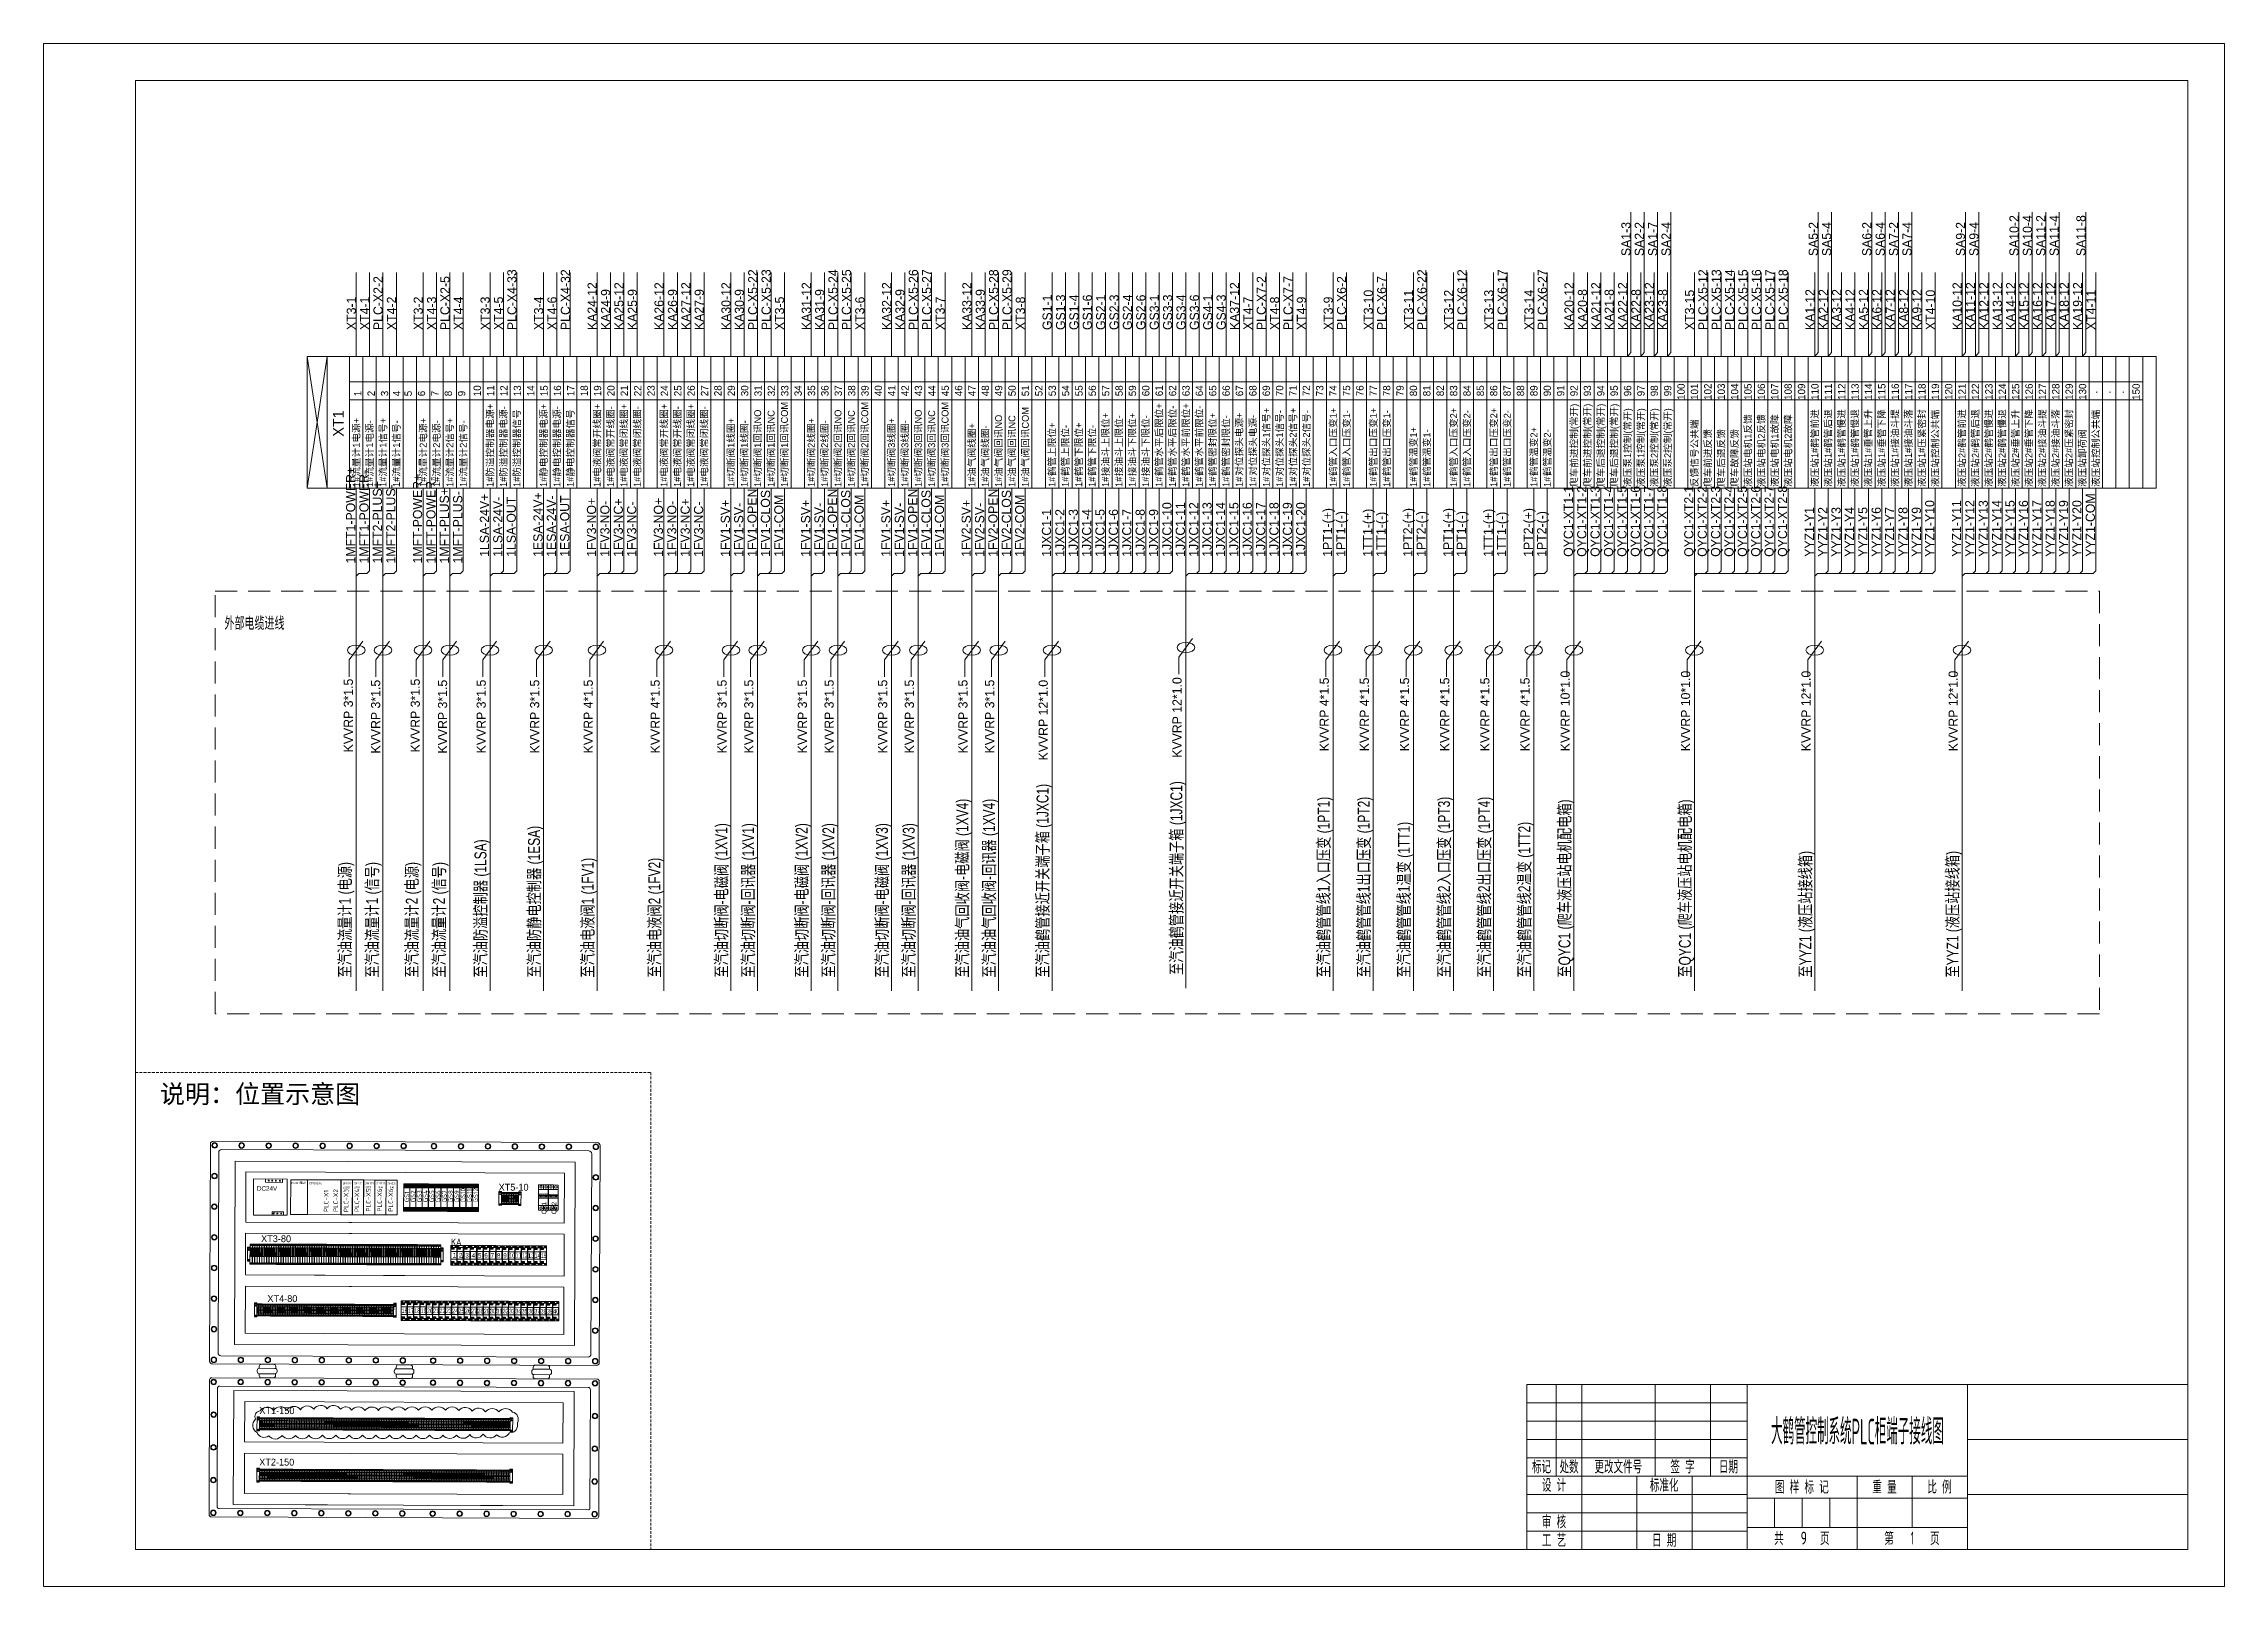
# Model space of a CAD drawing. Header units: millimetres. Extents: x 32721 to 103787, y 57624 to 127312.
# Drawn here: x 32721 to 36681, y 64731 to 67531 of the extents above; entities that cross this region are included whole.
import ezdxf
from ezdxf.enums import TextEntityAlignment as Align

# ---------------------------------------------------------------- set-up
doc = ezdxf.new("R2010")
doc.units = ezdxf.units.MM
doc.header["$LTSCALE"] = 10
doc.linetypes.add('AUDIT_D_061228083857-4', pattern=[6, 4, -2])
doc.linetypes.add('DASHED', pattern=[0.75, 0.5, -0.25])
doc.layers.get('0').update_dxf_attribs({"lineweight": 18})
for name, color, linetype, lineweight in [('1轮廓实线层', 7, 'Continuous', 18), ('2细线层', 4, 'Continuous', 18), ('6文字层', 3, 'Continuous', 18), ('图框层', 7, 'Continuous', 18)]:
    doc.layers.add(name, color=color, linetype=linetype, lineweight=lineweight)
doc.styles.add('FS', font='')
doc.styles.add('PC_TEXTSTYLE', font='SIMYOU.TTF', dxfattribs={"width": 0.8})
doc.styles.get("Standard").update_dxf_attribs({"font": 'isocp.shx', "width": 0.707, "bigfont": 'hztxt.shx'})
doc.styles.add('样式 1', font='SIMYOU.TTF', dxfattribs={"width": 0.75})
doc.styles.get('FS').set_extended_font_data('宋体')

msp = doc.modelspace()

# ---------------------------------------------------------------- texts
at = {"color": 3, "style": 'FS'}
msp.add_text('说明：位置示意图', height=33.333, dxfattribs=at).set_placement((32931.91, 65607.49))
at = {"layer": '1轮廓实线层', "style": '样式 1'}
for s, height, rotation, p in [('SA1-3', 16.667, 90, (35602.31, 67144.89)), ('SA2-2', 16.667, 90, (35626.61, 67144.89)), ('SA1-7', 16.667, 90, (35650.91, 67144.89)), ('SA2-4', 16.667, 90, (35675.21, 67144.89)), ('SA5-2', 16.667, 90, (35942.51, 67144.89)), ('SA5-4', 16.667, 90, (35966.81, 67144.89)), ('SA6-2', 16.667, 90, (36039.71, 67144.89)), ('SA6-4', 16.667, 90, (36064.01, 67144.89)), ('SA7-2', 16.667, 90, (36088.31, 67144.89)), ('SA7-4', 16.667, 90, (36112.61, 67144.89)), ('SA9-2', 16.667, 90, (36209.81, 67144.89)), ('SA9-4', 16.667, 90, (36234.11, 67144.89)), ('SA10-2', 16.667, 90, (36307.01, 67144.89)), ('SA10-4', 16.667, 90, (36331.31, 67144.89)), ('SA11-2', 16.667, 90, (36355.61, 67144.89)), ('SA11-4', 16.667, 90, (36379.91, 67144.89)), ('SA11-8', 16.667, 90, (36428.51, 67144.89)), ('PLC-X2-2', 16.667, 90, (33336.33, 67010.69)), ('PLC-X2-5', 16.667, 90, (33457.83, 67010.69)), ('PLC-X4-33', 16.667, 90, (33579.33, 67010.69)), ('PLC-X4-32', 16.667, 90, (33676.53, 67010.69)), ('KA24-12', 16.667, 90, (33725.13, 67010.69)), ('KA24-9', 16.667, 90, (33749.43, 67010.69)), ('KA25-12', 16.667, 90, (33773.73, 67010.69)), ('KA25-9', 16.667, 90, (33798.03, 67010.69)), ('KA26-12', 16.667, 90, (33846.63, 67010.69)), ('KA26-9', 16.667, 90, (33870.93, 67010.69)), ('KA27-12', 16.667, 90, (33895.23, 67010.69)), ('KA27-9', 16.667, 90, (33919.53, 67010.69)), ('KA30-12', 16.667, 90, (33968.13, 67010.69)), ('KA30-9', 16.667, 90, (33992.43, 67010.69)), ('PLC-X5-22', 16.667, 90, (34016.73, 67010.69)), ('PLC-X5-23', 16.667, 90, (34041.03, 67010.69)), ('KA31-12', 16.667, 90, (34113.93, 67010.69)), ('KA31-9', 16.667, 90, (34138.23, 67010.69)), ('PLC-X5-24', 16.667, 90, (34162.53, 67010.69)), ('PLC-X5-25', 16.667, 90, (34186.83, 67010.69)), ('KA32-12', 16.667, 90, (34259.73, 67010.69)), ('KA32-9', 16.667, 90, (34284.03, 67010.69)), ('PLC-X5-26', 16.667, 90, (34308.33, 67010.69)), ('PLC-X5-27', 16.667, 90, (34332.63, 67010.69)), ('KA33-12', 16.667, 90, (34405.53, 67010.69)), ('KA33-9', 16.667, 90, (34429.83, 67010.69)), ('PLC-X5-28', 16.667, 90, (34454.13, 67010.69)), ('PLC-X5-29', 16.667, 90, (34478.43, 67010.69)), ('KA37-12', 16.667, 90, (34891.53, 67010.69)), ('PLC-X7-2', 16.667, 90, (34940.13, 67010.69)), ('PLC-X7-7', 16.667, 90, (34988.73, 67010.69)), ('PLC-X6-2', 16.667, 90, (35085.93, 67010.69)), ('XT3-10', 16.667, 90, (35134.53, 67010.69)), ('PLC-X6-7', 16.667, 90, (35158.83, 67010.69)), ('XT3-11', 16.667, 90, (35207.43, 67010.69)), ('PLC-X6-22', 16.667, 90, (35231.73, 67010.69)), ('XT3-12', 16.667, 90, (35280.33, 67010.69)), ('PLC-X6-12', 16.667, 90, (35304.63, 67010.69)), ('XT3-13', 16.667, 90, (35353.23, 67010.69)), ('PLC-X6-17', 16.667, 90, (35377.53, 67010.69)), ('XT3-14', 16.667, 90, (35426.13, 67010.69)), ('PLC-X6-27', 16.667, 90, (35450.43, 67010.69)), ('KA20-12', 16.667, 90, (35499.03, 67010.69)), ('KA20-8', 16.667, 90, (35523.33, 67010.69)), ('KA21-12', 16.667, 90, (35547.63, 67010.69)), ('KA21-8', 16.667, 90, (35571.93, 67010.69)), ('KA22-12', 16.667, 90, (35596.23, 67010.69)), ('KA22-8', 16.667, 90, (35620.53, 67010.69)), ('KA23-12', 16.667, 90, (35644.83, 67010.69)), ('KA23-8', 16.667, 90, (35669.13, 67010.69)), ('XT3-15', 16.667, 90, (35717.73, 67010.69)), ('PLC-X5-12', 16.667, 90, (35742.03, 67010.69)), ('PLC-X5-13', 16.667, 90, (35766.33, 67010.69)), ('PLC-X5-14', 16.667, 90, (35790.63, 67010.69)), ('PLC-X5-15', 16.667, 90, (35814.93, 67010.69)), ('PLC-X5-16', 16.667, 90, (35839.23, 67010.69)), ('PLC-X5-17', 16.667, 90, (35863.53, 67010.69)), ('PLC-X5-18', 16.667, 90, (35887.83, 67010.69)), ('KA1-12', 16.667, 90, (35936.43, 67010.69)), ('KA2-12', 16.667, 90, (35960.73, 67010.69)), ('KA3-12', 16.667, 90, (35985.03, 67010.69)), ('KA4-12', 16.667, 90, (36009.33, 67010.69)), ('KA5-12', 16.667, 90, (36033.63, 67010.69)), ('KA6-12', 16.667, 90, (36057.93, 67010.69)), ('KA7-12', 16.667, 90, (36082.23, 67010.69)), ('KA8-12', 16.667, 90, (36106.53, 67010.69)), ('KA9-12', 16.667, 90, (36130.83, 67010.69)), ('XT4-10', 16.667, 90, (36155.13, 67010.69)), ('KA10-12', 16.667, 90, (36203.73, 67010.69)), ('KA11-12', 16.667, 90, (36228.03, 67010.69)), ('KA12-12', 16.667, 90, (36252.33, 67010.69)), ('KA13-12', 16.667, 90, (36276.63, 67010.69)), ('KA14-12', 16.667, 90, (36300.93, 67010.69)), ('KA15-12', 16.667, 90, (36325.23, 67010.69)), ('KA16-12', 16.667, 90, (36349.53, 67010.69)), ('KA17-12', 16.667, 90, (36373.83, 67010.69)), ('KA18-12', 16.667, 90, (36398.13, 67010.69)), ('KA19-12', 16.667, 90, (36422.43, 67010.69)), ('XT4-11', 16.667, 90, (36446.73, 67010.69)), ('XT3-1', 16.667, 90, (33287.73, 67010.69)), ('XT4-1', 16.667, 90, (33312.03, 67010.69)), ('XT4-2', 16.667, 90, (33360.63, 67010.69)), ('XT3-2', 16.667, 90, (33409.23, 67010.69)), ('XT4-3', 16.667, 90, (33433.53, 67010.69)), ('XT4-4', 16.667, 90, (33482.13, 67010.69)), ('XT3-3', 16.667, 90, (33530.73, 67010.69)), ('XT4-5', 16.667, 90, (33555.03, 67010.69)), ('XT3-4', 16.667, 90, (33627.93, 67010.69)), ('XT4-6', 16.667, 90, (33652.23, 67010.69)), ('XT3-5', 16.667, 90, (34065.33, 67010.69)), ('XT3-6', 16.667, 90, (34211.13, 67010.69)), ('XT3-7', 16.667, 90, (34356.93, 67010.69)), ('XT3-8', 16.667, 90, (34502.73, 67010.69)), ('GS1-1', 16.667, 90, (34551.33, 67010.69)), ('GS1-3', 16.667, 90, (34575.63, 67010.69)), ('GS1-4', 16.667, 90, (34599.93, 67010.69)), ('GS1-6', 16.667, 90, (34624.23, 67010.69)), ('GS2-1', 16.667, 90, (34648.53, 67010.69)), ('GS2-3', 16.667, 90, (34672.83, 67010.69)), ('GS2-4', 16.667, 90, (34697.13, 67010.69)), ('GS2-6', 16.667, 90, (34721.43, 67010.69)), ('GS3-1', 16.667, 90, (34745.73, 67010.69)), ('GS3-3', 16.667, 90, (34770.03, 67010.69)), ('GS3-4', 16.667, 90, (34794.33, 67010.69)), ('GS3-6', 16.667, 90, (34818.63, 67010.69)), ('GS4-1', 16.667, 90, (34842.93, 67010.69)), ('GS4-3', 16.667, 90, (34867.23, 67010.69)), ('XT4-7', 16.667, 90, (34915.83, 67010.69)), ('XT4-8', 16.667, 90, (34964.43, 67010.69)), ('XT4-9', 16.667, 90, (35013.03, 67010.69)), ('XT3-9', 16.667, 90, (35061.63, 67010.69)), ('1', 13.33, 90, (33297.86, 66890.54)), ('2', 13.33, 90, (33322.14, 66890.54)), ('3', 13.33, 90, (33346.42, 66890.54)), ('4', 13.33, 90, (33368.45, 66890.54)), ('5', 13.33, 90, (33389.25, 66890.54)), ('6', 13.33, 90, (33413.53, 66890.54)), ('7', 13.33, 90, (33437.81, 66890.54)), ('8', 13.33, 90, (33462.09, 66890.54)), ('9', 13.33, 90, (33486.38, 66890.54)), ('10', 13.333, 90, (33514.69, 66890.54)), ('11', 13.333, 90, (33538.97, 66890.54)), ('12', 13.333, 90, (33563.25, 66890.54)), ('13', 13.333, 90, (33587.54, 66890.54)), ('14', 13.333, 90, (33611.82, 66890.54)), ('15', 13.333, 90, (33636.1, 66890.54)), ('16', 13.333, 90, (33660.38, 66890.54)), ('17', 13.333, 90, (33684.66, 66890.54)), ('18', 13.333, 90, (33708.94, 66890.54)), ('19', 13.333, 90, (33733.23, 66890.54)), ('20', 13.333, 90, (33757.51, 66890.54)), ('21', 13.333, 90, (33781.79, 66890.54)), ('22', 13.333, 90, (33806.07, 66890.54)), ('23', 13.333, 90, (33830.35, 66890.54)), ('24', 13.333, 90, (33854.63, 66890.54)), ('25', 13.333, 90, (33878.92, 66890.54)), ('26', 13.333, 90, (33903.2, 66890.54)), ('27', 13.333, 90, (33927.48, 66890.54)), ('28', 13.333, 90, (33951.76, 66890.54)), ('29', 13.333, 90, (33976.04, 66890.54)), ('30', 13.333, 90, (34000.32, 66890.54)), ('31', 13.333, 90, (34024.61, 66890.54)), ('32', 13.333, 90, (34048.89, 66890.54)), ('33', 13.333, 90, (34073.17, 66890.54)), ('34', 13.333, 90, (34097.45, 66890.54)), ('35', 13.333, 90, (34121.73, 66890.54)), ('36', 13.333, 90, (34146.01, 66890.54)), ('37', 13.333, 90, (34170.3, 66890.54)), ('38', 13.333, 90, (34194.58, 66890.54)), ('39', 13.333, 90, (34218.86, 66890.54)), ('40', 13.333, 90, (34243.14, 66890.54)), ('41', 13.333, 90, (34267.42, 66890.54)), ('42', 13.333, 90, (34291.7, 66890.54)), ('43', 13.333, 90, (34315.99, 66890.54)), ('44', 13.333, 90, (34340.27, 66890.54)), ('45', 13.333, 90, (34364.55, 66890.54)), ('46', 13.333, 90, (34388.83, 66890.54)), ('47', 13.333, 90, (34413.11, 66890.54)), ('48', 13.333, 90, (34437.39, 66890.54)), ('49', 13.333, 90, (34461.68, 66890.54)), ('50', 13.333, 90, (34485.96, 66890.54)), ('51', 13.333, 90, (34510.24, 66890.54)), ('52', 13.333, 90, (34534.52, 66890.54)), ('53', 13.333, 90, (34558.8, 66890.54)), ('54', 13.333, 90, (34583.08, 66890.54)), ('55', 13.333, 90, (34607.37, 66890.54)), ('56', 13.333, 90, (34631.65, 66890.54)), ('57', 13.333, 90, (34655.93, 66890.54)), ('58', 13.333, 90, (34680.21, 66890.54)), ('59', 13.333, 90, (34704.49, 66890.54)), ('60', 13.333, 90, (34728.77, 66890.54)), ('61', 13.333, 90, (34753.06, 66890.54)), ('62', 13.333, 90, (34777.36, 66890.54)), ('63', 13.333, 90, (34801.66, 66890.54)), ('64', 13.333, 90, (34825.96, 66890.54)), ('65', 13.333, 90, (34850.26, 66890.54)), ('66', 13.333, 90, (34874.56, 66890.54)), ('67', 13.333, 90, (34898.86, 66890.54)), ('68', 13.333, 90, (34923.16, 66890.54)), ('69', 13.333, 90, (34947.46, 66890.54)), ('70', 13.333, 90, (34971.76, 66890.54)), ('71', 13.333, 90, (34996.06, 66890.54)), ('72', 13.333, 90, (35020.36, 66890.54)), ('73', 13.333, 90, (35044.66, 66890.54)), ('74', 13.333, 90, (35068.96, 66890.54)), ('75', 13.333, 90, (35093.26, 66890.54)), ('76', 13.333, 90, (35117.56, 66890.54)), ('77', 13.333, 90, (35141.86, 66890.54)), ('78', 13.333, 90, (35166.16, 66890.54)), ('79', 13.333, 90, (35190.46, 66890.54)), ('80', 13.333, 90, (35214.76, 66890.54)), ('81', 13.333, 90, (35239.06, 66890.54)), ('82', 13.333, 90, (35263.36, 66890.54)), ('83', 13.333, 90, (35287.66, 66890.54)), ('84', 13.333, 90, (35311.96, 66890.54)), ('85', 13.333, 90, (35336.26, 66890.54)), ('86', 13.333, 90, (35360.56, 66890.54)), ('87', 13.333, 90, (35384.86, 66890.54)), ('88', 13.333, 90, (35409.16, 66890.54)), ('89', 13.333, 90, (35433.46, 66890.54)), ('90', 13.333, 90, (35457.76, 66890.54)), ('91', 13.333, 90, (35482.06, 66890.54)), ('92', 13.333, 90, (35506.36, 66890.54)), ('93', 13.333, 90, (35530.66, 66890.54)), ('94', 13.333, 90, (35554.96, 66890.54)), ('95', 13.333, 90, (35579.26, 66890.54)), ('96', 13.333, 90, (35603.56, 66890.54)), ('97', 13.333, 90, (35627.86, 66890.54)), ('98', 13.333, 90, (35652.16, 66890.54)), ('99', 13.333, 90, (35676.46, 66890.54)), ('100', 13.333, 90, (35700.76, 66883.86)), ('101', 13.333, 90, (35725.06, 66883.86)), ('102', 13.333, 90, (35749.36, 66883.86)), ('103', 13.333, 90, (35773.66, 66883.86)), ('104', 13.333, 90, (35797.96, 66883.86)), ('105', 13.333, 90, (35822.26, 66883.86)), ('106', 13.333, 90, (35846.56, 66883.86)), ('107', 13.333, 90, (35870.86, 66883.86)), ('108', 13.333, 90, (35895.16, 66883.86)), ('109', 13.333, 90, (35919.46, 66883.86)), ('110', 13.333, 90, (35943.76, 66883.86)), ('111', 13.333, 90, (35968.06, 66883.86)), ('112', 13.333, 90, (35992.36, 66883.86)), ('113', 13.333, 90, (36016.66, 66883.86)), ('114', 13.333, 90, (36040.96, 66883.86)), ('115', 13.333, 90, (36065.26, 66883.86)), ('116', 13.333, 90, (36089.56, 66883.86)), ('117', 13.333, 90, (36113.86, 66883.86)), ('118', 13.333, 90, (36138.16, 66883.86)), ('119', 13.333, 90, (36162.46, 66883.86)), ('120', 13.333, 90, (36186.76, 66883.86)), ('121', 13.333, 90, (36211.06, 66883.86)), ('122', 13.333, 90, (36235.36, 66883.86)), ('123', 13.333, 90, (36259.66, 66883.86)), ('124', 13.333, 90, (36283.96, 66883.86)), ('125', 13.333, 90, (36308.26, 66883.86)), ('126', 13.333, 90, (36332.56, 66883.86)), ('127', 13.333, 90, (36356.86, 66883.86)), ('128', 13.333, 90, (36381.16, 66883.86)), ('129', 13.333, 90, (36405.46, 66883.86)), ('130', 13.333, 90, (36429.76, 66883.86)), ('.', 13.33, 90, (36449.72, 66895.41)), ('.', 13.33, 90, (36474.02, 66895.41)), ('.', 13.33, 90, (36498.32, 66895.41)), ('150', 13.333, 90, (36526.96, 66883.86)), ('1#流量计1电源+', 12.5, 90, (33294.64, 66725.87)), ('1#流量计1信号+', 12.5, 90, (33343.24, 66725.87)), ('1#流量计2电源+', 12.5, 90, (33416.14, 66725.87)), ('1#流量计2信号+', 12.5, 90, (33464.74, 66725.87)), ('防溢控制器电源+', 12.5, 90, (33537.64, 66744.4)), ('防溢控制器电源-', 12.5, 90, (33561.94, 66744.4)), ('防溢控制器信号', 12.5, 90, (33586.24, 66744.4)), ('静电控制器电源+', 12.5, 90, (33634.84, 66744.4)), ('静电控制器电源-', 12.5, 90, (33659.14, 66744.4)), ('静电控制器信号', 12.5, 90, (33683.44, 66744.4)), ('电液阀常开线圈+', 12.5, 90, (33732.04, 66744.4)), ('电液阀常开线圈-', 12.5, 90, (33756.34, 66744.4)), ('电液阀常闭线圈+', 12.5, 90, (33780.64, 66744.4)), ('电液阀常闭线圈-', 12.5, 90, (33804.94, 66744.4)), ('电液阀常开线圈+', 12.5, 90, (33853.54, 66744.4)), ('电液阀常开线圈-', 12.5, 90, (33877.84, 66744.4)), ('电液阀常闭线圈+', 12.5, 90, (33902.14, 66744.4)), ('电液阀常闭线圈-', 12.5, 90, (33926.44, 66744.4)), ('切断阀1线圈+', 12.5, 90, (33975.04, 66744.4)), ('切断阀1回讯NO', 12.5, 90, (34023.64, 66744.4)), ('切断阀1回讯NC', 12.5, 90, (34047.94, 66744.4)), ('切断阀1回讯COM', 12.5, 90, (34072.24, 66744.4)), ('切断阀2线圈+', 12.5, 90, (34120.84, 66744.4)), ('切断阀2回讯NO', 12.5, 90, (34169.44, 66744.4)), ('切断阀2回讯NC', 12.5, 90, (34193.74, 66744.4)), ('切断阀2回讯COM', 12.5, 90, (34218.04, 66744.4)), ('切断阀3线圈+', 12.5, 90, (34266.64, 66744.4)), ('切断阀3回讯NO', 12.5, 90, (34315.24, 66744.4)), ('切断阀3回讯NC', 12.5, 90, (34339.54, 66744.4)), ('切断阀3回讯COM', 12.5, 90, (34363.84, 66744.4)), ('油气阀回讯NO', 12.5, 90, (34461.04, 66744.4)), ('油气阀回讯NC', 12.5, 90, (34485.34, 66744.4)), ('油气阀回讯COM', 12.5, 90, (34509.64, 66744.4)), ('接油斗上限位+', 12.5, 90, (34655.17, 66745.55)), ('接油斗上限位-', 12.5, 90, (34679.47, 66745.55)), ('接油斗下限位+', 12.5, 90, (34703.77, 66745.55)), ('接油斗下限位-', 12.5, 90, (34728.07, 66745.55)), ('鹤管水平后限位+', 12.5, 90, (34752.37, 66745.55)), ('鹤管水平后限位-', 12.5, 90, (34776.67, 66745.55)), ('鹤管水平前限位+', 12.5, 90, (34800.97, 66745.55)), ('鹤管水平前限位-', 12.5, 90, (34825.27, 66745.55)), ('鹤管密封限位+', 12.5, 90, (34849.57, 66745.55)), ('鹤管密封限位-', 12.5, 90, (34873.87, 66745.55)), ('对位探头电源+', 12.5, 90, (34897.95, 66746.13)), ('对位探头电源-', 12.5, 90, (34922.87, 66746.13)), ('对位探头1信号+', 12.5, 90, (34947.17, 66745.47)), ('对位探头1信号-', 12.5, 90, (34971.47, 66745.47)), ('对位探头2信号+', 12.5, 90, (34995.77, 66745.47)), ('对位探头2信号-', 12.5, 90, (35020.07, 66745.47)), ('鹤管入口压变1+', 12.5, 90, (35068.67, 66745.47)), ('鹤管入口压变1-', 12.5, 90, (35092.97, 66745.47)), ('鹤管出口压变1+', 12.5, 90, (35141.57, 66745.47)), ('鹤管出口压变1-', 12.5, 90, (35165.87, 66745.47)), ('鹤管入口压变2+', 12.5, 90, (35287.37, 66745.47)), ('鹤管入口压变2-', 12.5, 90, (35311.67, 66745.47)), ('鹤管出口压变2+', 12.5, 90, (35360.27, 66745.47)), ('鹤管出口压变2-', 12.5, 90, (35384.57, 66745.47)), ('爬车前进控制(常开)', 12.5, 90, (35505.94, 66725.87)), ('爬车前进控制(常开)', 12.5, 90, (35530.24, 66725.87)), ('爬车后退控制(常开)', 12.5, 90, (35554.54, 66725.87)), ('爬车后退控制(常开)', 12.5, 90, (35578.84, 66725.87)), ('液压泵1控制(常开)', 12.5, 90, (35603.14, 66725.87)), ('液压泵1控制(常开)', 12.5, 90, (35627.44, 66725.87)), ('液压泵2控制(常开)', 12.5, 90, (35651.74, 66725.87)), ('液压泵2控制(常开)', 12.5, 90, (35676.04, 66725.87)), ('液压站电机1反馈', 12.5, 90, (35821.84, 66725.87)), ('液压站电机2反馈', 12.5, 90, (35846.14, 66725.87)), ('液压站电机1故障', 12.5, 90, (35870.44, 66725.87)), ('液压站电机2故障', 12.5, 90, (35894.74, 66725.87)), ('液压站1#鹤管前进', 12.5, 90, (35943.07, 66725.87)), ('液压站1#鹤管后退', 12.5, 90, (35967.37, 66725.87)), ('液压站1#鹤管慢进', 12.5, 90, (35991.67, 66725.87)), ('液压站1#鹤管慢退', 12.5, 90, (36015.97, 66725.87)), ('液压站1#垂管上升', 12.5, 90, (36040.27, 66725.87)), ('液压站1#垂管下降', 12.5, 90, (36064.57, 66725.87)), ('液压站1#接油斗提', 12.5, 90, (36088.87, 66725.87)), ('液压站1#接油斗落', 12.5, 90, (36113.17, 66725.87)), ('液压站1#压紧密封', 12.5, 90, (36137.47, 66725.87)), ('液压站控制公共端', 12.5, 90, (36161.77, 66725.87)), ('液压站2#鹤管前进', 12.5, 90, (36210.37, 66725.87)), ('液压站2#鹤管后退', 12.5, 90, (36234.67, 66725.87)), ('液压站2#鹤管慢进', 12.5, 90, (36258.97, 66725.87)), ('液压站2#鹤管慢退', 12.5, 90, (36283.27, 66725.87)), ('液压站2#垂管上升', 12.5, 90, (36307.57, 66725.87)), ('液压站2#垂管下降', 12.5, 90, (36331.87, 66725.87)), ('液压站2#接油斗提', 12.5, 90, (36356.17, 66725.87)), ('液压站2#接油斗落', 12.5, 90, (36380.47, 66725.87)), ('液压站2#压紧密封', 12.5, 90, (36404.77, 66725.87)), ('液压站控制公共端', 12.5, 90, (36453.37, 66725.87)), ('1#流量计1电源-', 12.5, 90, (33318.94, 66725.87)), ('1#流量计1信号-', 12.5, 90, (33367.54, 66725.87)), ('1#流量计2电源-', 12.5, 90, (33440.44, 66725.87)), ('1#流量计2信号-', 12.5, 90, (33489.04, 66725.87)), ('切断阀1线圈-', 12.5, 90, (33999.34, 66744.4)), ('切断阀2线圈-', 12.5, 90, (34145.14, 66744.4)), ('切断阀3线圈-', 12.5, 90, (34290.94, 66744.4)), ('油气阀线圈+', 12.5, 90, (34412.44, 66744.4)), ('油气阀线圈-', 12.5, 90, (34436.74, 66744.4)), ('鹤管上限位+', 12.5, 90, (34557.97, 66745.55)), ('鹤管上限位-', 12.5, 90, (34582.27, 66745.55)), ('鹤管下限位+', 12.5, 90, (34606.57, 66745.55)), ('鹤管下限位-', 12.5, 90, (34630.87, 66745.55)), ('鹤管温变1+', 12.5, 90, (35214.47, 66745.47)), ('鹤管温变1-', 12.5, 90, (35238.77, 66745.47)), ('鹤管温变2+', 12.5, 90, (35433.17, 66745.47)), ('鹤管温变2-', 12.5, 90, (35457.47, 66745.47)), ('反馈信号公共端', 12.5, 90, (35724.64, 66725.87)), ('爬车前进反馈', 12.5, 90, (35748.94, 66725.87)), ('爬车后退反馈', 12.5, 90, (35773.24, 66725.87)), ('爬车故障反馈', 12.5, 90, (35797.54, 66725.87)), ('液压站卸荷阀', 12.5, 90, (36429.07, 66725.87)), ('1MFT1-POWER+', 16.6667, 90, (33286.52, 66587.05)), ('1MFT1-POWER-', 16.6667, 90, (33310.82, 66587.05)), ('1MFT2-PLUS+', 16.6667, 90, (33335.12, 66587.05)), ('1MFT2-PLUS-', 16.6667, 90, (33359.42, 66587.05)), ('1MFT-POWER+', 16.6667, 90, (33408.02, 66587.05)), ('1MFT-POWER-', 16.6667, 90, (33432.32, 66587.05)), ('1#', 12.5, 90, (33537.64, 66725.87)), ('1#', 12.5, 90, (33561.94, 66725.87)), ('1#', 12.5, 90, (33586.24, 66725.87)), ('1#', 12.5, 90, (33634.84, 66725.87)), ('1#', 12.5, 90, (33659.14, 66725.87)), ('1#', 12.5, 90, (33683.44, 66725.87)), ('1#', 12.5, 90, (33732.04, 66725.87)), ('1#', 12.5, 90, (33756.34, 66725.87)), ('1#', 12.5, 90, (33780.64, 66725.87)), ('1#', 12.5, 90, (33804.94, 66725.87)), ('1#', 12.5, 90, (33853.54, 66725.87)), ('1#', 12.5, 90, (33877.84, 66725.87)), ('1#', 12.5, 90, (33902.14, 66725.87)), ('1#', 12.5, 90, (33926.44, 66725.87)), ('1#', 12.5, 90, (33975.04, 66725.87)), ('1#', 12.5, 90, (33999.34, 66725.87)), ('1#', 12.5, 90, (34023.64, 66725.87)), ('1#', 12.5, 90, (34047.94, 66725.87)), ('1#', 12.5, 90, (34072.24, 66725.87)), ('1#', 12.5, 90, (34120.84, 66725.87)), ('1#', 12.5, 90, (34145.14, 66725.87)), ('1#', 12.5, 90, (34169.44, 66725.87)), ('1#', 12.5, 90, (34193.74, 66725.87)), ('1#', 12.5, 90, (34218.04, 66725.87)), ('1#', 12.5, 90, (34266.64, 66725.87)), ('1#', 12.5, 90, (34290.94, 66725.87)), ('1#', 12.5, 90, (34315.24, 66725.87)), ('1#', 12.5, 90, (34339.54, 66725.87)), ('1#', 12.5, 90, (34363.84, 66725.87)), ('1#', 12.5, 90, (34412.44, 66725.87)), ('1#', 12.5, 90, (34436.74, 66725.87)), ('1#', 12.5, 90, (34461.04, 66725.87)), ('1#', 12.5, 90, (34485.34, 66725.87)), ('1#', 12.5, 90, (34509.64, 66725.87)), ('1#', 12.5, 90, (34557.97, 66725.87)), ('1#', 12.5, 90, (34582.27, 66725.87)), ('1#', 12.5, 90, (34606.57, 66725.87)), ('1#', 12.5, 90, (34630.87, 66725.87)), ('1#', 12.5, 90, (34655.17, 66725.87)), ('1#', 12.5, 90, (34679.47, 66725.87)), ('1#', 12.5, 90, (34703.77, 66725.87)), ('1#', 12.5, 90, (34728.07, 66725.87)), ('1#', 12.5, 90, (34752.37, 66725.87)), ('1#', 12.5, 90, (34776.67, 66725.87)), ('1#', 12.5, 90, (34800.97, 66725.87)), ('1#', 12.5, 90, (34825.27, 66725.87)), ('1#', 12.5, 90, (34849.57, 66725.87)), ('1#', 12.5, 90, (34873.87, 66725.87)), ('1#', 12.5, 90, (34897.95, 66725.87)), ('1#', 12.5, 90, (34922.87, 66725.87)), ('1#', 12.5, 90, (34947.17, 66725.87)), ('1#', 12.5, 90, (34971.47, 66725.87)), ('1#', 12.5, 90, (34995.77, 66725.87)), ('1#', 12.5, 90, (35020.07, 66725.87)), ('1#', 12.5, 90, (35068.67, 66725.87)), ('1#', 12.5, 90, (35092.97, 66725.87)), ('1#', 12.5, 90, (35141.57, 66725.87)), ('1#', 12.5, 90, (35165.87, 66725.87)), ('1#', 12.5, 90, (35214.47, 66725.87)), ('1#', 12.5, 90, (35238.77, 66725.87)), ('1#', 12.5, 90, (35287.37, 66725.87)), ('1#', 12.5, 90, (35311.67, 66725.87)), ('1#', 12.5, 90, (35360.27, 66725.87)), ('1#', 12.5, 90, (35384.57, 66725.87)), ('1#', 12.5, 90, (35433.17, 66725.87)), ('1#', 12.5, 90, (35457.47, 66725.87)), ('QYC1-XT1-1', 16.667, 90, (35497.82, 66599.07)), ('QYC1-XT1-2', 16.667, 90, (35522.12, 66599.07)), ('QYC1-XT1-3', 16.667, 90, (35546.42, 66599.07)), ('QYC1-XT1-4', 16.667, 90, (35570.72, 66599.07)), ('QYC1-XT1-5', 16.667, 90, (35595.02, 66599.07)), ('QYC1-XT1-6', 16.667, 90, (35619.32, 66599.07)), ('QYC1-XT1-7', 16.667, 90, (35643.62, 66599.07)), ('QYC1-XT1-8', 16.667, 90, (35667.92, 66599.07)), ('QYC1-XT2-1', 16.667, 90, (35716.52, 66599.07)), ('QYC1-XT2-2', 16.667, 90, (35740.82, 66599.07)), ('QYC1-XT2-3', 16.667, 90, (35765.12, 66599.07)), ('QYC1-XT2-4', 16.667, 90, (35789.42, 66599.07)), ('QYC1-XT2-5', 16.667, 90, (35813.72, 66599.07)), ('QYC1-XT2-6', 16.667, 90, (35838.02, 66599.07)), ('QYC1-XT2-7', 16.667, 90, (35862.32, 66599.07)), ('QYC1-XT2-8', 16.667, 90, (35886.62, 66599.07)), ('1MFT-PLUS+', 16.667, 90, (33456.62, 66587.05)), ('1MFT-PLUS-', 16.667, 90, (33480.92, 66587.05)), ('1LSA-24V+', 16.667, 90, (33529.52, 66599.07)), ('1LSA-24V-', 16.667, 90, (33553.82, 66599.07)), ('1LSA-OUT', 16.667, 90, (33578.12, 66599.07)), ('1ESA-24V+', 16.667, 90, (33626.72, 66599.07)), ('1ESA-24V-', 16.667, 90, (33651.02, 66599.07)), ('1ESA-OUT', 16.667, 90, (33675.32, 66599.07)), ('1FV3-NO+', 16.667, 90, (33723.92, 66599.07)), ('1FV3-NO-', 16.667, 90, (33748.22, 66599.07)), ('1FV3-NC+', 16.667, 90, (33772.52, 66599.07)), ('1FV3-NC-', 16.667, 90, (33796.82, 66599.07)), ('1FV3-NO+', 16.667, 90, (33845.42, 66599.07)), ('1FV3-NO-', 16.667, 90, (33869.72, 66599.07)), ('1FV3-NC+', 16.667, 90, (33894.02, 66599.07)), ('1FV3-NC-', 16.667, 90, (33918.32, 66599.07)), ('1FV1-SV+', 16.667, 90, (33966.92, 66599.07)), ('1FV1-SV-', 16.667, 90, (33991.22, 66599.07)), ('1FV1-OPEN', 16.667, 90, (34015.52, 66599.07)), ('1FV1-CLOS', 16.667, 90, (34039.82, 66599.07)), ('1FV1-COM', 16.667, 90, (34064.12, 66599.07)), ('1FV1-SV+', 16.667, 90, (34112.72, 66599.07)), ('1FV1-SV-', 16.667, 90, (34137.02, 66599.07)), ('1FV1-OPEN', 16.667, 90, (34161.32, 66599.07)), ('1FV1-CLOS', 16.667, 90, (34185.62, 66599.07)), ('1FV1-COM', 16.667, 90, (34209.92, 66599.07)), ('1FV1-SV+', 16.667, 90, (34258.52, 66599.07)), ('1FV1-SV-', 16.667, 90, (34282.82, 66599.07)), ('1FV1-OPEN', 16.667, 90, (34307.12, 66599.07)), ('1FV1-CLOS', 16.667, 90, (34331.42, 66599.07)), ('1FV1-COM', 16.667, 90, (34355.72, 66599.07)), ('1FV2-SV+', 16.667, 90, (34404.32, 66599.07)), ('1FV2-SV-', 16.667, 90, (34428.62, 66599.07)), ('1FV2-OPEN', 16.667, 90, (34452.92, 66599.07)), ('1FV2-CLOS', 16.667, 90, (34477.22, 66599.07)), ('1FV2-COM', 16.667, 90, (34501.52, 66599.07)), ('1JXC1-10', 16.667, 90, (34768.82, 66599.07)), ('1JXC1-11', 16.667, 90, (34793.12, 66599.07)), ('1JXC1-12', 16.667, 90, (34817.42, 66599.07)), ('1JXC1-13', 16.667, 90, (34841.72, 66599.07)), ('1JXC1-14', 16.667, 90, (34866.02, 66599.07)), ('1JXC1-15', 16.667, 90, (34890.32, 66599.07)), ('1JXC1-16', 16.667, 90, (34914.62, 66599.07)), ('1JXC1-17', 16.667, 90, (34938.92, 66599.07)), ('1JXC1-18', 16.667, 90, (34963.22, 66599.07)), ('1JXC1-19', 16.667, 90, (34987.52, 66599.07)), ('1JXC1-20', 16.667, 90, (35011.82, 66599.07)), ('YYZ1-Y1', 16.667, 90, (35935.22, 66599.07)), ('YYZ1-Y2', 16.667, 90, (35959.52, 66599.07)), ('YYZ1-Y3', 16.667, 90, (35983.82, 66599.07)), ('YYZ1-Y4', 16.667, 90, (36008.12, 66599.07)), ('YYZ1-Y5', 16.667, 90, (36032.42, 66599.07)), ('YYZ1-Y6', 16.667, 90, (36056.72, 66599.07)), ('YYZ1-Y7', 16.667, 90, (36081.02, 66599.07)), ('YYZ1-Y8', 16.667, 90, (36105.32, 66599.07)), ('YYZ1-Y9', 16.667, 90, (36129.62, 66599.07)), ('YYZ1-Y10', 16.667, 90, (36153.92, 66599.07)), ('YYZ1-Y11', 16.667, 90, (36202.52, 66599.07)), ('YYZ1-Y12', 16.667, 90, (36226.82, 66599.07)), ('YYZ1-Y13', 16.667, 90, (36251.12, 66599.07)), ('YYZ1-Y14', 16.667, 90, (36275.42, 66599.07)), ('YYZ1-Y15', 16.667, 90, (36299.72, 66599.07)), ('YYZ1-Y16', 16.667, 90, (36324.02, 66599.07)), ('YYZ1-Y17', 16.667, 90, (36348.32, 66599.07)), ('YYZ1-Y18', 16.667, 90, (36372.62, 66599.07)), ('YYZ1-Y19', 16.667, 90, (36396.92, 66599.07)), ('YYZ1-Y20', 16.667, 90, (36421.22, 66599.07)), ('YYZ1-COM', 16.667, 90, (36445.52, 66599.07)), ('1JXC1-1', 16.667, 90, (34550.12, 66599.07)), ('1JXC1-2', 16.667, 90, (34574.42, 66599.07)), ('1JXC1-3', 16.667, 90, (34598.72, 66599.07)), ('1JXC1-4', 16.667, 90, (34623.02, 66599.07)), ('1JXC1-5', 16.667, 90, (34647.32, 66599.07)), ('1JXC1-6', 16.667, 90, (34671.62, 66599.07)), ('1JXC1-7', 16.667, 90, (34695.92, 66599.07)), ('1JXC1-8', 16.667, 90, (34720.22, 66599.07)), ('1JXC1-9', 16.667, 90, (34744.52, 66599.07)), ('1PT1-(+)', 16.667, 90, (35060.42, 66599.07)), ('1PT1-(-)', 16.667, 90, (35084.72, 66599.07)), ('1TT1-(+)', 16.667, 90, (35133.32, 66599.07)), ('1TT1-(-)', 16.667, 90, (35157.62, 66599.07)), ('1PT2-(+)', 16.667, 90, (35206.22, 66599.07)), ('1PT2-(-)', 16.667, 90, (35230.52, 66599.07)), ('1PT1-(+)', 16.667, 90, (35279.12, 66599.07)), ('1PT1-(-)', 16.667, 90, (35303.42, 66599.07)), ('1TT1-(+)', 16.667, 90, (35352.02, 66599.07)), ('1TT1-(-)', 16.667, 90, (35376.32, 66599.07)), ('1PT2-(+)', 16.667, 90, (35424.92, 66599.07)), ('1PT2-(-)', 16.667, 90, (35449.22, 66599.07)), ('CPU314C', 3.785, 359.79316, (33202.75, 65460.36))]:
    msp.add_text(s, height=height, rotation=rotation, dxfattribs=at).set_placement(p)
msp.add_text('XT1', height=19.444, rotation=90, dxfattribs=at).set_placement((33265.57, 66841.09), align=Align.CENTER)
at = {"layer": '1轮廓实线层'}
for s, p in [('PS307电源', (33170.29, 65460.77)), ('SM322', (33263.78, 65460.14)), ('SM321', (33284.27, 65460.07)), ('SM321', (33304.68, 65460)), ('SM331', (33325.04, 65459.92)), ('SM331', (33345.25, 65459.85)), ('32DO', (33263.75, 65452.95)), ('32DI', (33284.24, 65452.88)), ('32DI', (33304.65, 65452.8)), ('8AI', (33328.82, 65452.72)), ('8AI', (33349.04, 65452.64))]:
    msp.add_text(s, height=3.785, rotation=359.79316, dxfattribs=at).set_placement(p)
at = {"layer": '1轮廓实线层', "insert": (33049.01, 66489.59), "char_height": 20.8333, "width": 218.2809, "attachment_point": 1, "style": 'PC_TEXTSTYLE'}
msp.add_mtext('{\\W0.64;外部电缆进线}', dxfattribs=at)
at = {"layer": '1轮廓实线层', "attachment_point": 7, "rotation": 90, "style": '样式 1'}
for s, insert, char_height, width in [('{\\W1;KVVRP 3*1.5}', (33282.58, 66244.15), 16.6667, 192.3611), ('{\\W1;KVVRP 3*1.5}', (33332.12, 66242.08), 16.6667, 192.3611), ('{\\W1;KVVRP 3*1.5}', (33404.08, 66244.15), 16.6667, 192.3611), ('{\\W1;KVVRP 3*1.5}', (33453.62, 66242.08), 16.6667, 192.3611), ('{\\W1;KVVRP 3*1.5}', (33523.81, 66242.31), 16.6667, 192.3611), ('{\\W1;KVVRP 3*1.5}', (33621.01, 66242.31), 16.6667, 192.3611), ('{\\W1;KVVRP 4*1.5}', (33718.21, 66242.31), 16.6667, 192.3611), ('{\\W1;KVVRP 4*1.5}', (33839.71, 66242.31), 16.6667, 192.3611), ('{\\W1;KVVRP 3*1.5}', (33961.21, 66242.31), 16.6667, 192.3611), ('{\\W1;KVVRP 3*1.5}', (34009.81, 66242.31), 16.6667, 192.3611), ('{\\W1;KVVRP 3*1.5}', (34107.01, 66242.31), 16.6667, 192.3611), ('{\\W1;KVVRP 3*1.5}', (34155.61, 66242.31), 16.6667, 192.3611), ('{\\W1;KVVRP 3*1.5}', (34252.81, 66242.31), 16.6667, 192.3611), ('{\\W1;KVVRP 3*1.5}', (34301.41, 66242.31), 16.6667, 192.3611), ('{\\W1;KVVRP 3*1.5}', (34398.61, 66242.31), 16.6667, 192.3611), ('{\\W1;KVVRP 3*1.5}', (34447.21, 66242.31), 16.6667, 192.3611), ('{\\W1;KVVRP 12*1.0}', (34544.41, 66229.56), 16.6667, 227.9167), ('{\\W1;KVVRP 12*1.0}', (34787.41, 66234.37), 16.6667, 227.9167), ('{\\W1;KVVRP 4*1.5}', (35054.71, 66246.18), 16.6667, 192.3611), ('{\\W1;KVVRP 4*1.5}', (35127.61, 66246.18), 16.6667, 192.3611), ('{\\W1;KVVRP 4*1.5}', (35200.51, 66246.18), 16.6667, 192.3611), ('{\\W1;KVVRP 4*1.5}', (35273.41, 66246.18), 16.6667, 192.3611), ('{\\W1;KVVRP 4*1.5}', (35346.31, 66246.18), 16.6667, 192.3611), ('{\\W1;KVVRP 4*1.5}', (35419.21, 66246.18), 16.6667, 192.3611), ('{\\W1;KVVRP 10*1.0}', (35492.11, 66246.18), 16.6667, 192.3611), ('{\\W1;KVVRP 10*1.0}', (35710.81, 66246.18), 16.6667, 192.3611), ('{\\W1;KVVRP 12*1.0}', (35929.51, 66246.18), 16.6667, 192.3611), ('{\\W1;KVVRP 12*1.0}', (36196.81, 66246.18), 16.6667, 192.3611), ('至汽油鹤管接近开关端子箱 (1JXC1)', (34551.96, 65835.27), 21.6667, 510.9271), ('至汽油鹤管接近开关端子箱 (1JXC1)', (34794.96, 65840.09), 21.6667, 510.9271), ('至汽油油气回收阀-电磁阀 (1XV4)', (34406.16, 65835.27), 21.6667, 510.9271), ('至汽油油气回收阀-回讯器 (1XV4)', (34454.76, 65835.27), 21.6667, 510.9271), ('至汽油鹤管管线1入口压变 (1PT1)', (35062.26, 65835.27), 21.6667, 510.9271), ('至汽油鹤管管线1出口压变 (1PT2)', (35135.16, 65835.27), 21.6667, 510.9271), ('至汽油鹤管管线2入口压变 (1PT3)', (35280.96, 65835.27), 21.6667, 510.9271), ('至汽油鹤管管线2出口压变 (1PT4)', (35353.86, 65835.27), 21.6667, 510.9271), ('至QYC1 (爬车液压站电机配电箱)', (35499.66, 65835.27), 21.6667, 510.9271), ('至QYC1 (爬车液压站电机配电箱)', (35718.36, 65835.27), 21.6667, 510.9271), ('至汽油防静电控制器 (1ESA)', (33628.56, 65835.27), 21.6667, 510.9271), ('至汽油切断阀-电磁阀 (1XV1)', (33968.76, 65835.27), 21.6667, 510.9271), ('至汽油切断阀-回讯器 (1XV1)', (34017.36, 65835.27), 21.6667, 510.9271), ('至汽油切断阀-电磁阀 (1XV2)', (34114.56, 65835.27), 21.6667, 510.9271), ('至汽油切断阀-回讯器 (1XV2)', (34163.16, 65835.27), 21.6667, 510.9271), ('至汽油切断阀-电磁阀 (1XV3)', (34260.36, 65835.27), 21.6667, 510.9271), ('至汽油切断阀-回讯器 (1XV3)', (34308.96, 65835.27), 21.6667, 510.9271), ('至汽油鹤管管线1温变 (1TT1)', (35208.06, 65835.27), 21.6667, 510.9271), ('至汽油鹤管管线2温变 (1TT2)', (35426.76, 65835.27), 21.6667, 510.9271), ('至汽油防溢控制器 (1LSA)', (33531.36, 65835.27), 21.6667, 510.9271), ('至YYZ1 (液压站接线箱)', (35937.06, 65835.27), 21.6667, 510.9271), ('至YYZ1 (液压站接线箱)', (36204.36, 65835.27), 21.6667, 510.9271), ('至汽油流量计1 (电源)', (33285.04, 65835.27), 21.6667, 402.9712), ('至汽油流量计1 (信号) ', (33334.48, 65835.27), 21.6667, 471.0944), ('至汽油流量计2 (电源)', (33406.54, 65835.27), 21.6667, 473.4727), ('至汽油流量计2 (信号) ', (33455.98, 65835.27), 21.6667, 422.2588), ('至汽油电液阀1 (1FV1)', (33725.76, 65835.27), 21.6667, 510.9271), ('至汽油电液阀2 (1FV2)', (33847.26, 65835.27), 21.6667, 510.9271)]:
    msp.add_mtext(s, dxfattribs=dict(at, insert=insert, char_height=char_height, width=width))
at = {"layer": '6文字层', "style": '样式 1'}
for s, height, rotation, p in [('XT5-10', 12.404, 359.79316, (33546.88, 65448.87)), ('DC24V', 8.269, 359.79316, (33108.01, 65448.66)), ('QF1', 8.269, 89.79316, (33633.44, 65405.86)), ('QF2', 8.269, 89.79316, (33651.51, 65405.79)), ('XT3-80', 12.404, 359.79316, (33115.6, 65355.4)), ('1', 8.27, 359.79316, (33463.5, 65327.27)), ('2', 8.27, 359.79316, (33474.98, 65327.23)), ('3', 8.27, 359.79316, (33486.45, 65327.19)), ('4', 8.27, 359.79316, (33497.92, 65327.15)), ('5', 8.27, 359.79316, (33509.39, 65327.11)), ('6', 8.27, 359.79316, (33520.87, 65327.07)), ('7', 8.27, 359.79316, (33532.34, 65327.03)), ('8', 8.27, 359.79316, (33543.81, 65326.98)), ('9', 8.27, 359.79316, (33555.29, 65326.94)), ('XT4-80', 12.404, 359.79316, (33127.06, 65246.64)), ('XT1-150', 12.404, 359.79316, (33112.5, 65043.35)), ('XT2-150', 12.404, 359.79316, (33112.17, 64949.91))]:
    msp.add_text(s, height=height, rotation=rotation, dxfattribs=at).set_placement(p)
at = {"layer": '6文字层'}
for s, height, rotation, p in [('PLC-X1', 8.269, 89.79316, (33237.76, 65409.97)), ('PLC-X2', 8.269, 89.79316, (33255.11, 65409.91)), ('PLC-X3', 8.269, 89.79316, (33273.94, 65409.84)), ('PLC-X4', 8.269, 89.79316, (33293.64, 65410.07)), ('PLC-X5', 8.269, 89.79316, (33314.48, 65410.6)), ('PLC-X6', 8.269, 89.79316, (33334.84, 65410.53)), ('PLC-X6', 8.269, 89.79316, (33355.05, 65410.45)), ('GS1', 8.269, 89.79316, (33384.41, 65427.89)), ('GS2', 8.269, 89.79316, (33395.68, 65427.85)), ('GS3', 8.269, 89.79316, (33406.95, 65427.8)), ('GS4', 8.269, 89.79316, (33418.22, 65427.76)), ('GS5', 8.269, 89.79316, (33429.49, 65427.72)), ('GS6', 8.269, 89.79316, (33440.92, 65427.68)), ('GS7', 8.269, 89.79316, (33452.34, 65427.64)), ('GS8', 8.269, 89.79316, (33463.55, 65427.6)), ('GS9', 8.269, 89.79316, (33474.98, 65427.56)), ('GS10', 8.269, 89.79316, (33486.4, 65427.52)), ('GS11', 8.269, 89.79316, (33497.83, 65427.48)), ('GS12', 8.269, 89.7932, (33509.25, 65427.44)), ('KA', 12.635, 359.79316, (33460.21, 65349.14))]:
    msp.add_text(s, height=height, rotation=rotation, dxfattribs=at).set_placement(p)
at = {"layer": '6文字层', "style": '样式 1', "width": 0.7}
for s, p in [('10', (33566.2, 65326.9)), ('11', (33577.68, 65326.86)), ('121', (33589.15, 65326.82)), ('13', (33600.62, 65326.78)), ('14', (33612.1, 65326.74)), ('15', (33623.57, 65326.7)), ('16', (33370.8, 65226.68)), ('17', (33382.27, 65226.64)), ('18', (33393.74, 65226.6)), ('19', (33405.22, 65226.56)), ('20', (33416.69, 65226.52)), ('21', (33428.16, 65226.47)), ('22', (33439.63, 65226.43)), ('23', (33451.11, 65226.39)), ('24', (33462.58, 65226.35)), ('25', (33474.05, 65226.31)), ('26', (33485.53, 65226.27)), ('27', (33497, 65226.23)), ('28', (33508.47, 65226.18)), ('29', (33519.94, 65226.14)), ('30', (33531.42, 65226.1)), ('31', (33542.89, 65226.06)), ('32', (33554.36, 65226.02)), ('33', (33565.84, 65225.98)), ('34', (33577.31, 65225.94)), ('35', (33588.78, 65225.9)), ('36', (33600.26, 65225.85)), ('37', (33611.73, 65225.81)), ('38', (33623.2, 65225.77)), ('39', (33634.67, 65225.73)), ('40', (33646.15, 65225.69))]:
    msp.add_text(s, height=8.269, rotation=359.79316, dxfattribs=at).set_placement(p)
at = {"layer": '6文字层', "width": 0.707}
for s, p in [('标记', (35440.69, 64947.17)), ('处数', (35490.69, 64947.17))]:
    msp.add_text(s, height=23.333, dxfattribs=at).set_placement(p, align=Align.MIDDLE_CENTER)
at = {"layer": '6文字层', "char_height": 23.333, "attachment_point": 5}
for s, insert, width in [(' 更改文件号 ', (35575.39, 64947.17), 139.6325), (' 签 字 ', (35692.05, 64947.17), 81.305), (' 日期 ', (35775.39, 64947.17), 65.3975), (' 设 计 ', (35458.72, 64913.87), 81.305), (' 标准化 ', (35658.72, 64913.87), 90.9673), (' 图 样 标 记 ', (35908.72, 64910.5), 163.4348), (' 重 量 ', (36058.72, 64910.5), 81.305), (' 比 例 ', (36158.72, 64910.5), 81.305), (' 工 艺 ', (35458.72, 64813.84), 81.305), (' 审 核 ', (35458.72, 64847.17), 81.305), (' 日 期 ', (35658.72, 64813.84), 81.305), ('共       页', (35913.33, 64817.17), 156.9245), ('第       页', (36113.33, 64817.17), 156.7183)]:
    msp.add_mtext(s, dxfattribs=dict(at, insert=insert, width=width))
at = {"layer": '6文字层'}
for tag, p, height, width in [('大鹤管控制系统PLC柜端子接线图', (35857.6, 64988.07), 46.67, 0.446978), ('9', (35911.19, 64806.48), 23.33, 0.74953), ('1', (36111.19, 64806.48), 23.33, 0.563)]:
    msp.add_attdef(tag, p, '', height=height, dxfattribs=dict(at, width=width))

# ---------------------------------------------------------------- linework, layer by layer
at = {"layer": '1轮廓实线层'}
for p, q in [((35602.88, 66969.75), (35602.88, 67224.84)), ((35627.18, 66969.75), (35627.18, 67224.84)), ((35651.48, 66969.75), (35651.48, 67224.84)), ((35675.78, 66969.75), (35675.78, 67224.84)), ((35943.08, 66969.75), (35943.08, 67224.84)), ((35967.38, 66969.75), (35967.38, 67224.84)), ((36040.28, 66969.75), (36040.28, 67224.84)), ((36064.58, 66969.75), (36064.58, 67224.84)), ((36088.88, 66969.75), (36088.88, 67224.84)), ((36113.18, 66969.75), (36113.18, 67224.84)), ((36210.38, 66969.75), (36210.38, 67224.84)), ((36234.68, 66969.75), (36234.68, 67224.84)), ((36307.58, 66969.75), (36307.58, 67224.84)), ((36331.88, 66969.75), (36331.88, 67224.84)), ((36356.18, 66969.75), (36356.18, 67224.84)), ((36380.48, 66969.75), (36380.48, 67224.84)), ((36429.08, 66969.75), (36429.08, 67224.84)), ((33288.29, 66962.83), (33288.29, 67114.95)), ((33312.59, 66962.83), (33312.59, 67114.95)), ((33336.89, 66962.83), (33336.89, 67114.95)), ((33361.19, 66962.83), (33361.19, 67114.95)), ((33409.79, 66962.83), (33409.79, 67114.95)), ((33434.09, 66962.83), (33434.09, 67114.95)), ((33458.39, 66962.83), (33458.39, 67114.95)), ((33482.69, 66962.83), (33482.69, 67114.95)), ((33531.29, 66962.83), (33531.29, 67114.95)), ((33555.59, 66962.83), (33555.59, 67114.95)), ((33579.89, 66962.83), (33579.89, 67114.95)), ((33628.49, 66962.83), (33628.49, 67114.95)), ((33652.79, 66962.83), (33652.79, 67114.95)), ((33677.09, 66962.83), (33677.09, 67114.95)), ((33725.69, 66962.83), (33725.69, 67114.95)), ((33749.99, 66962.83), (33749.99, 67114.95)), ((33774.29, 66962.83), (33774.29, 67114.95)), ((33798.59, 66962.83), (33798.59, 67114.95)), ((33847.19, 66962.83), (33847.19, 67114.95)), ((33871.49, 66962.83), (33871.49, 67114.95)), ((33895.79, 66962.83), (33895.79, 67114.95)), ((33920.09, 66962.83), (33920.09, 67114.95)), ((33968.69, 66962.83), (33968.69, 67114.95)), ((33992.99, 66962.83), (33992.99, 67114.95)), ((34017.29, 66962.83), (34017.29, 67114.95)), ((34041.59, 66962.83), (34041.59, 67114.95)), ((34065.89, 66962.83), (34065.89, 67114.95)), ((34114.49, 66962.83), (34114.49, 67114.95)), ((34138.79, 66962.83), (34138.79, 67114.95)), ((34163.09, 66962.83), (34163.09, 67114.95)), ((34187.39, 66962.83), (34187.39, 67114.95)), ((34211.69, 66962.83), (34211.69, 67114.95)), ((34260.29, 66962.83), (34260.29, 67114.95)), ((34284.59, 66962.83), (34284.59, 67114.95)), ((34308.89, 66962.83), (34308.89, 67114.95)), ((34333.19, 66962.83), (34333.19, 67114.95)), ((34357.49, 66962.83), (34357.49, 67114.95)), ((34406.09, 66962.83), (34406.09, 67114.95)), ((34430.39, 66962.83), (34430.39, 67114.95)), ((34454.69, 66962.83), (34454.69, 67114.95)), ((34478.99, 66962.83), (34478.99, 67114.95)), ((34503.29, 66962.83), (34503.29, 67114.95)), ((34551.89, 66962.83), (34551.89, 67114.95)), ((34576.19, 66962.83), (34576.19, 67114.95)), ((34600.49, 66962.83), (34600.49, 67114.95)), ((34624.79, 66962.83), (34624.79, 67114.95)), ((34649.09, 66962.83), (34649.09, 67114.95)), ((34673.39, 66962.83), (34673.39, 67114.95)), ((34697.69, 66962.83), (34697.69, 67114.95)), ((34721.99, 66962.83), (34721.99, 67114.95)), ((34746.29, 66962.83), (34746.29, 67114.95)), ((34770.59, 66962.83), (34770.59, 67114.95)), ((34794.89, 66962.83), (34794.89, 67114.95)), ((34819.19, 66962.83), (34819.19, 67114.95)), ((34843.49, 66962.83), (34843.49, 67114.95)), ((34867.79, 66962.83), (34867.79, 67114.95)), ((34892.09, 66962.83), (34892.09, 67114.95)), ((34916.39, 66962.83), (34916.39, 67114.95)), ((34940.69, 66962.83), (34940.69, 67114.95)), ((34964.99, 66962.83), (34964.99, 67114.95)), ((34989.29, 66962.83), (34989.29, 67114.95)), ((35013.59, 66962.83), (35013.59, 67114.95)), ((35062.19, 66962.83), (35062.19, 67114.95)), ((35086.49, 66962.83), (35086.49, 67114.95)), ((35135.09, 66962.83), (35135.09, 67114.95)), ((35159.39, 66962.83), (35159.39, 67114.95)), ((35207.99, 66962.83), (35207.99, 67114.95)), ((35232.29, 66962.83), (35232.29, 67114.95)), ((35280.89, 66962.83), (35280.89, 67114.95)), ((35305.19, 66962.83), (35305.19, 67114.95)), ((35353.79, 66962.83), (35353.79, 67114.95)), ((35378.09, 66962.83), (35378.09, 67114.95)), ((35426.69, 66962.83), (35426.69, 67114.95)), ((35450.99, 66962.83), (35450.99, 67114.95)), ((35499.59, 66962.83), (35499.59, 67114.95)), ((35523.89, 66962.83), (35523.89, 67114.95)), ((35548.19, 66962.83), (35548.19, 67114.95)), ((35572.49, 66962.83), (35572.49, 67114.95)), ((35596.79, 66962.83), (35596.79, 67114.95)), ((35621.09, 66962.83), (35621.09, 67114.95)), ((35645.39, 66962.83), (35645.39, 67114.95)), ((35669.69, 66962.83), (35669.69, 67114.95)), ((35718.29, 66962.83), (35718.29, 67114.95)), ((35742.59, 66962.83), (35742.59, 67114.95)), ((35766.89, 66962.83), (35766.89, 67114.95)), ((35791.19, 66962.83), (35791.19, 67114.95)), ((35815.49, 66962.83), (35815.49, 67114.95)), ((35839.79, 66962.83), (35839.79, 67114.95)), ((35864.09, 66962.83), (35864.09, 67114.95)), ((35888.39, 66962.83), (35888.39, 67114.95)), ((35936.99, 66962.83), (35936.99, 67114.95)), ((35961.29, 66962.83), (35961.29, 67114.95)), ((35985.59, 66962.83), (35985.59, 67114.95)), ((36009.89, 66962.83), (36009.89, 67114.95)), ((36034.19, 66962.83), (36034.19, 67114.95)), ((36058.49, 66962.83), (36058.49, 67114.95)), ((36082.79, 66962.83), (36082.79, 67114.95)), ((36107.09, 66962.83), (36107.09, 67114.95)), ((36131.39, 66962.83), (36131.39, 67114.95)), ((36155.69, 66962.83), (36155.69, 67114.95)), ((36204.29, 66962.83), (36204.29, 67114.95)), ((36228.59, 66962.83), (36228.59, 67114.95)), ((36252.89, 66962.83), (36252.89, 67114.95)), ((36277.19, 66962.83), (36277.19, 67114.95)), ((36301.49, 66962.83), (36301.49, 67114.95)), ((36325.79, 66962.83), (36325.79, 67114.95)), ((36350.09, 66962.83), (36350.09, 67114.95)), ((36374.39, 66962.83), (36374.39, 67114.95)), ((36398.69, 66962.83), (36398.69, 67114.95)), ((36422.99, 66962.83), (36422.99, 67114.95)), ((36447.29, 66962.83), (36447.29, 67114.95)), ((35596.79, 66962.83), (35602.88, 66969.75)), ((35621.09, 66962.83), (35627.18, 66969.75)), ((35645.39, 66962.83), (35651.48, 66969.75)), ((35669.69, 66962.83), (35675.78, 66969.75)), ((35936.99, 66962.83), (35943.08, 66969.75)), ((35961.29, 66962.83), (35967.38, 66969.75)), ((36034.19, 66962.83), (36040.28, 66969.75)), ((36058.49, 66962.83), (36064.58, 66969.75)), ((36082.79, 66962.83), (36088.88, 66969.75)), ((36107.09, 66962.83), (36113.18, 66969.75)), ((36204.29, 66962.83), (36210.38, 66969.75)), ((36228.59, 66962.83), (36234.68, 66969.75)), ((36301.49, 66962.83), (36307.58, 66969.75)), ((36325.79, 66962.83), (36331.88, 66969.75)), ((36325.79, 66962.83), (36331.88, 66969.75)), ((36350.09, 66962.83), (36356.18, 66969.75)), ((36374.39, 66962.83), (36380.48, 66969.75)), ((36422.99, 66962.83), (36429.08, 66969.75)), ((33199.42, 66962.83), (33235.87, 66723.96)), ((33199.42, 66723.96), (33235.87, 66962.83)), ((33199.42, 66962.83), (33199.42, 66768.43)), ((33199.42, 66962.83), (33199.42, 66768.43)), ((33199.42, 66962.83), (33199.42, 66768.43)), ((33199.42, 66962.83), (33199.42, 66768.43)), ((33199.42, 66962.83), (33199.42, 66768.43)), ((33199.42, 66962.83), (33199.42, 66768.43)), ((33199.42, 66962.83), (33199.42, 66768.43)), ((33199.42, 66962.83), (33199.42, 66768.43)), ((33199.42, 66962.83), (33199.42, 66768.43)), ((33199.42, 66962.83), (33199.42, 66768.43)), ((33235.87, 66962.83), (33276.14, 66962.83)), ((33235.87, 66962.83), (33235.87, 66768.43)), ((33235.87, 66962.83), (33235.87, 66768.43)), ((33235.87, 66768.43), (33235.87, 66962.83)), ((33276.14, 66962.83), (36556.64, 66962.83)), ((33276.14, 66962.83), (33276.14, 66723.96)), ((33300.44, 66962.83), (33300.44, 66723.96)), ((33324.74, 66962.83), (33324.74, 66723.96)), ((33349.04, 66962.83), (33349.04, 66723.96)), ((33373.34, 66962.83), (33373.34, 66723.96)), ((33397.64, 66962.83), (33397.64, 66723.96)), ((33421.94, 66962.83), (33421.94, 66723.96)), ((33446.24, 66962.83), (33446.24, 66723.96)), ((33470.54, 66962.83), (33470.54, 66723.96)), ((33494.84, 66962.83), (33494.84, 66723.96)), ((33519.14, 66962.83), (33519.14, 66723.96)), ((33543.44, 66962.83), (33543.44, 66723.96)), ((33567.74, 66962.83), (33567.74, 66723.96)), ((33592.04, 66962.83), (33592.04, 66723.96)), ((33616.34, 66962.83), (33616.34, 66723.96)), ((33640.64, 66962.83), (33640.64, 66723.96)), ((33664.94, 66962.83), (33664.94, 66723.96)), ((33689.24, 66962.83), (33689.24, 66723.96)), ((33713.54, 66962.83), (33713.54, 66723.96)), ((33737.84, 66962.83), (33737.84, 66723.96)), ((33762.14, 66962.83), (33762.14, 66723.96)), ((33786.44, 66962.83), (33786.44, 66723.96)), ((33810.74, 66962.83), (33810.74, 66723.96)), ((33835.04, 66962.83), (33835.04, 66723.96)), ((33859.34, 66962.83), (33859.34, 66723.96)), ((33883.64, 66962.83), (33883.64, 66723.96)), ((33907.94, 66962.83), (33907.94, 66723.96)), ((33932.24, 66962.83), (33932.24, 66723.96)), ((33956.54, 66962.83), (33956.54, 66723.96)), ((33980.84, 66962.83), (33980.84, 66723.96)), ((34005.14, 66962.83), (34005.14, 66723.96)), ((34029.44, 66962.83), (34029.44, 66723.96)), ((34053.74, 66962.83), (34053.74, 66723.96)), ((34078.04, 66962.83), (34078.04, 66723.96)), ((34102.34, 66962.83), (34102.34, 66723.96)), ((34126.64, 66962.83), (34126.64, 66723.96)), ((34150.94, 66962.83), (34150.94, 66723.96)), ((34175.24, 66962.83), (34175.24, 66723.96)), ((34199.54, 66962.83), (34199.54, 66723.96)), ((34223.84, 66962.83), (34223.84, 66723.96)), ((34248.14, 66962.83), (34248.14, 66723.96)), ((34272.44, 66962.83), (34272.44, 66723.96)), ((34296.74, 66962.83), (34296.74, 66723.96)), ((34321.04, 66962.83), (34321.04, 66723.96)), ((34345.34, 66962.83), (34345.34, 66723.96)), ((34369.64, 66962.83), (34369.64, 66723.96)), ((34393.94, 66962.83), (34393.94, 66723.96)), ((34418.24, 66962.83), (34418.24, 66723.96)), ((34442.54, 66962.83), (34442.54, 66723.96)), ((34466.84, 66962.83), (34466.84, 66723.96)), ((34491.14, 66962.83), (34491.14, 66723.96)), ((34515.44, 66962.83), (34515.44, 66723.96)), ((34539.74, 66962.83), (34539.74, 66723.96)), ((34564.04, 66962.83), (34564.04, 66723.96)), ((34588.34, 66962.83), (34588.34, 66723.96)), ((34612.64, 66962.83), (34612.64, 66723.96)), ((34636.94, 66962.83), (34636.94, 66723.96)), ((34661.24, 66962.83), (34661.24, 66723.96)), ((34685.54, 66962.83), (34685.54, 66723.96)), ((34709.84, 66962.83), (34709.84, 66723.96)), ((34734.14, 66962.83), (34734.14, 66723.96)), ((34758.44, 66962.83), (34758.44, 66723.96)), ((34782.74, 66962.83), (34782.74, 66723.96)), ((34807.04, 66962.83), (34807.04, 66723.96)), ((34831.34, 66962.83), (34831.34, 66723.96)), ((34855.64, 66962.83), (34855.64, 66723.96)), ((34879.94, 66962.83), (34879.94, 66723.96)), ((34904.24, 66962.83), (34904.24, 66723.96)), ((34928.54, 66962.83), (34928.54, 66723.96)), ((34952.84, 66962.83), (34952.84, 66723.96)), ((34977.14, 66962.83), (34977.14, 66723.96)), ((35001.44, 66962.83), (35001.44, 66723.96)), ((35025.74, 66962.83), (35025.74, 66723.96)), ((35050.04, 66962.83), (35050.04, 66723.96)), ((35074.34, 66962.83), (35074.34, 66723.96)), ((35098.64, 66962.83), (35098.64, 66723.96)), ((35122.94, 66962.83), (35122.94, 66723.96)), ((35147.24, 66962.83), (35147.24, 66723.96)), ((35171.54, 66962.83), (35171.54, 66723.96)), ((35195.84, 66962.83), (35195.84, 66723.96)), ((35220.14, 66962.83), (35220.14, 66723.96)), ((35244.44, 66962.83), (35244.44, 66723.96)), ((35268.74, 66962.83), (35268.74, 66723.96)), ((35293.04, 66962.83), (35293.04, 66723.96)), ((35317.34, 66962.83), (35317.34, 66723.96)), ((35341.64, 66962.83), (35341.64, 66723.96)), ((35365.94, 66962.83), (35365.94, 66723.96)), ((35390.24, 66962.83), (35390.24, 66723.96)), ((35414.54, 66962.83), (35414.54, 66723.96)), ((35438.84, 66962.83), (35438.84, 66723.96)), ((35463.14, 66962.83), (35463.14, 66723.96)), ((35487.44, 66962.83), (35487.44, 66723.96)), ((35511.74, 66962.83), (35511.74, 66723.96)), ((35536.04, 66962.83), (35536.04, 66723.96)), ((35560.34, 66962.83), (35560.34, 66723.96)), ((35584.64, 66962.83), (35584.64, 66723.96)), ((35608.94, 66962.83), (35608.94, 66723.96)), ((35633.24, 66962.83), (35633.24, 66723.96)), ((35657.54, 66962.83), (35657.54, 66723.96)), ((35681.84, 66962.83), (35681.84, 66723.96)), ((35706.14, 66962.83), (35706.14, 66723.96)), ((35730.44, 66962.83), (35730.44, 66723.96)), ((35754.74, 66962.83), (35754.74, 66723.96)), ((35779.04, 66962.83), (35779.04, 66723.96)), ((35803.34, 66962.83), (35803.34, 66723.96)), ((35827.64, 66962.83), (35827.64, 66723.96)), ((35851.94, 66962.83), (35851.94, 66723.96)), ((35876.24, 66962.83), (35876.24, 66723.96)), ((35900.54, 66962.83), (35900.54, 66723.96)), ((35924.84, 66962.83), (35924.84, 66723.96)), ((35949.14, 66962.83), (35949.14, 66723.96)), ((35973.44, 66962.83), (35973.44, 66723.96)), ((35997.74, 66962.83), (35997.74, 66723.96)), ((36022.04, 66962.83), (36022.04, 66723.96)), ((36046.34, 66962.83), (36046.34, 66723.96)), ((36070.64, 66962.83), (36070.64, 66723.96)), ((36094.94, 66962.83), (36094.94, 66723.96)), ((36119.24, 66962.83), (36119.24, 66723.96)), ((36143.54, 66962.83), (36143.54, 66723.96)), ((36167.84, 66962.83), (36167.84, 66723.96)), ((36192.14, 66962.83), (36192.14, 66723.96)), ((36216.44, 66962.83), (36216.44, 66723.96)), ((36240.74, 66962.83), (36240.74, 66723.96)), ((36265.04, 66962.83), (36265.04, 66723.96)), ((36289.34, 66962.83), (36289.34, 66723.96)), ((36313.64, 66962.83), (36313.64, 66723.96)), ((36337.94, 66962.83), (36337.94, 66723.96)), ((36362.24, 66962.83), (36362.24, 66723.96)), ((36386.54, 66962.83), (36386.54, 66723.96)), ((36410.84, 66962.83), (36410.84, 66723.96)), ((36435.14, 66962.83), (36435.14, 66723.96)), ((36459.44, 66962.83), (36459.44, 66723.96)), ((36483.74, 66962.83), (36483.74, 66723.96)), ((36508.04, 66962.83), (36508.04, 66723.96)), ((36532.34, 66962.83), (36532.34, 66723.96)), ((36556.64, 66962.83), (36556.64, 66723.96)), ((33276.14, 66916.58), (36532.34, 66916.58)), ((33276.14, 66883.86), (36532.34, 66883.86)), ((33276.14, 66723.96), (33235.87, 66723.96)), ((36556.64, 66723.96), (33276.14, 66723.96)), ((33288.29, 66723.96), (33288.29, 66568.76)), ((33312.59, 66723.96), (33312.59, 66573.58)), ((33336.89, 66723.96), (33336.89, 66568.76)), ((33361.19, 66723.96), (33361.19, 66573.58)), ((33409.79, 66723.96), (33409.79, 66568.76)), ((33434.09, 66723.96), (33434.09, 66573.58)), ((33458.39, 66723.96), (33458.39, 66568.76)), ((33482.69, 66723.96), (33482.69, 66573.58)), ((33531.29, 66723.96), (33531.29, 66568.76)), ((33555.59, 66723.96), (33555.59, 66573.58)), ((33579.89, 66723.96), (33579.89, 66573.58)), ((33628.49, 66723.96), (33628.49, 66568.76)), ((33652.79, 66723.96), (33652.79, 66573.58)), ((33660.91, 66723.96), (33685.21, 66723.96)), ((33677.09, 66723.96), (33677.09, 66573.58)), ((33725.69, 66723.96), (33725.69, 66568.76)), ((33749.99, 66723.96), (33749.99, 66573.58)), ((33774.29, 66723.96), (33774.29, 66573.58)), ((33798.59, 66723.96), (33798.59, 66573.58)), ((33847.19, 66723.96), (33847.19, 66568.76)), ((33871.49, 66723.96), (33871.49, 66573.58)), ((33895.79, 66723.96), (33895.79, 66573.58)), ((33920.09, 66723.96), (33920.09, 66573.58)), ((33968.69, 66723.96), (33968.69, 66568.76)), ((33992.99, 66723.96), (33992.99, 66573.58)), ((34017.29, 66723.96), (34017.29, 66568.76)), ((34041.59, 66723.96), (34041.59, 66573.58)), ((34065.89, 66723.96), (34065.89, 66573.58)), ((34114.49, 66723.96), (34114.49, 66568.76)), ((34138.79, 66723.96), (34138.79, 66573.58)), ((34163.09, 66723.96), (34163.09, 66568.76)), ((34187.39, 66723.96), (34187.39, 66573.58)), ((34211.69, 66723.96), (34211.69, 66573.58)), ((34260.29, 66723.96), (34260.29, 66568.76)), ((34284.59, 66723.96), (34284.59, 66573.58)), ((34308.89, 66723.96), (34308.89, 66568.76)), ((34333.19, 66723.96), (34333.19, 66573.58)), ((34357.49, 66723.96), (34357.49, 66573.58)), ((34406.09, 66723.96), (34406.09, 66568.76)), ((34430.39, 66723.96), (34430.39, 66573.58)), ((34454.69, 66723.96), (34454.69, 66568.76)), ((34478.99, 66723.96), (34478.99, 66573.58)), ((34503.29, 66723.96), (34503.29, 66573.58)), ((34551.89, 66723.96), (34551.89, 66568.76)), ((34576.19, 66723.96), (34576.19, 66573.58)), ((34600.49, 66723.96), (34600.49, 66573.58)), ((34624.79, 66723.96), (34624.79, 66573.58)), ((34649.09, 66723.96), (34649.09, 66573.58)), ((34673.39, 66723.96), (34673.39, 66573.58)), ((34697.69, 66723.96), (34697.69, 66573.58)), ((34721.99, 66723.96), (34721.99, 66573.58)), ((34746.29, 66723.96), (34746.29, 66573.58)), ((34770.59, 66723.96), (34770.59, 66573.58)), ((34794.89, 66723.96), (34794.89, 66573.58)), ((34819.19, 66723.96), (34819.19, 66573.58)), ((34843.49, 66723.96), (34843.49, 66573.58)), ((34867.79, 66723.96), (34867.79, 66573.58)), ((34892.09, 66723.96), (34892.09, 66573.58)), ((34916.39, 66723.96), (34916.39, 66573.58)), ((34940.69, 66723.96), (34940.69, 66573.58)), ((34964.99, 66723.96), (34964.99, 66573.58)), ((34989.29, 66723.96), (34989.29, 66573.58)), ((35013.59, 66723.96), (35013.59, 66573.58)), ((35062.19, 66723.96), (35062.19, 66568.76)), ((35086.49, 66723.96), (35086.49, 66573.58)), ((35135.09, 66723.96), (35135.09, 66568.76)), ((35159.39, 66723.96), (35159.39, 66573.58)), ((35207.99, 66723.96), (35207.99, 66568.76)), ((35232.29, 66723.96), (35232.29, 66573.58)), ((35280.89, 66723.96), (35280.89, 66568.76)), ((35305.19, 66723.96), (35305.19, 66573.58)), ((35353.79, 66723.96), (35353.79, 66568.76)), ((35378.09, 66723.96), (35378.09, 66573.58)), ((35426.69, 66723.96), (35426.69, 66568.76)), ((35450.99, 66723.96), (35450.99, 66573.58)), ((35499.59, 66723.96), (35499.59, 66568.76)), ((35523.89, 66723.96), (35523.89, 66573.58)), ((35548.19, 66723.96), (35548.19, 66573.58)), ((35572.49, 66723.96), (35572.49, 66573.58)), ((35596.79, 66723.96), (35596.79, 66573.58)), ((35621.09, 66723.96), (35621.09, 66573.58)), ((35645.39, 66723.96), (35645.39, 66573.58)), ((35669.69, 66723.96), (35669.69, 66573.58)), ((35718.29, 66723.96), (35718.29, 66568.76)), ((35742.59, 66723.96), (35742.59, 66573.58)), ((35766.89, 66723.96), (35766.89, 66573.58)), ((35791.19, 66723.96), (35791.19, 66573.58)), ((35815.49, 66723.96), (35815.49, 66573.58)), ((35839.79, 66723.96), (35839.79, 66573.58)), ((35864.09, 66723.96), (35864.09, 66573.58)), ((35888.39, 66723.96), (35888.39, 66573.58)), ((35936.99, 66723.96), (35936.99, 66568.76)), ((35961.29, 66723.96), (35961.29, 66573.58)), ((35985.59, 66723.96), (35985.59, 66573.58)), ((36009.89, 66723.96), (36009.89, 66573.58)), ((36034.19, 66723.96), (36034.19, 66573.58)), ((36058.49, 66723.96), (36058.49, 66573.58)), ((36082.79, 66723.96), (36082.79, 66573.58)), ((36107.09, 66723.96), (36107.09, 66573.58)), ((36131.39, 66723.96), (36131.39, 66573.58)), ((36155.69, 66723.96), (36155.69, 66573.58)), ((36204.29, 66723.96), (36204.29, 66568.76)), ((36228.59, 66723.96), (36228.59, 66573.58)), ((36252.89, 66723.96), (36252.89, 66573.58)), ((36277.19, 66723.96), (36277.19, 66573.58)), ((36301.49, 66723.96), (36301.49, 66573.58)), ((36325.79, 66723.96), (36325.79, 66573.58)), ((36350.09, 66723.96), (36350.09, 66573.58)), ((36374.39, 66723.96), (36374.39, 66573.58)), ((36398.69, 66723.96), (36398.69, 66573.58)), ((36422.99, 66723.96), (36422.99, 66573.58)), ((36447.29, 66723.96), (36447.29, 66573.58)), ((33288.29, 66563.95), (33293.11, 66568.76)), ((33288.29, 66568.76), (33288.29, 66151.41)), ((33293.11, 66568.76), (33307.78, 66568.76)), ((33312.59, 66573.58), (33307.78, 66568.76)), ((33336.89, 66563.95), (33341.71, 66568.76)), ((33336.89, 66568.76), (33336.89, 66151.41)), ((33341.71, 66568.76), (33356.38, 66568.76)), ((33361.19, 66573.58), (33356.38, 66568.76)), ((33409.79, 66563.95), (33414.61, 66568.76)), ((33409.79, 66568.76), (33409.79, 66151.41)), ((33414.61, 66568.76), (33429.28, 66568.76)), ((33434.09, 66573.58), (33429.28, 66568.76)), ((33458.39, 66563.95), (33463.21, 66568.76)), ((33458.39, 66568.76), (33458.39, 66151.41)), ((33463.21, 66568.76), (33477.88, 66568.76)), ((33482.69, 66573.58), (33477.88, 66568.76)), ((33531.29, 66568.76), (33531.29, 66151.41)), ((33531.29, 66563.95), (33536.11, 66568.76)), ((33575.08, 66568.76), (33536.11, 66568.76)), ((33555.59, 66573.58), (33550.78, 66568.76)), ((33579.89, 66573.58), (33575.08, 66568.76)), ((33628.49, 66568.76), (33628.49, 66151.41)), ((33628.49, 66563.95), (33633.31, 66568.76)), ((33672.28, 66568.76), (33633.31, 66568.76)), ((33652.79, 66573.58), (33647.98, 66568.76)), ((33677.09, 66573.58), (33672.28, 66568.76)), ((33725.69, 66568.76), (33725.69, 66151.41)), ((33725.69, 66563.95), (33730.51, 66568.76)), ((33793.78, 66568.76), (33730.51, 66568.76)), ((33749.99, 66573.58), (33745.18, 66568.76)), ((33774.29, 66573.58), (33769.48, 66568.76)), ((33798.59, 66573.58), (33793.78, 66568.76)), ((33847.19, 66568.76), (33847.19, 66151.41)), ((33847.19, 66563.95), (33852.01, 66568.76)), ((33915.28, 66568.76), (33852.01, 66568.76)), ((33871.49, 66573.58), (33866.68, 66568.76)), ((33895.79, 66573.58), (33890.98, 66568.76)), ((33920.09, 66573.58), (33915.28, 66568.76)), ((33968.69, 66568.76), (33968.69, 66151.41)), ((33968.69, 66563.95), (33973.51, 66568.76)), ((33988.18, 66568.76), (33973.51, 66568.76)), ((33992.99, 66573.58), (33988.18, 66568.76)), ((34017.29, 66568.76), (34017.29, 66151.41)), ((34017.29, 66563.95), (34022.11, 66568.76)), ((34061.08, 66568.76), (34022.11, 66568.76)), ((34041.59, 66573.58), (34036.78, 66568.76)), ((34065.89, 66573.58), (34061.08, 66568.76)), ((34114.49, 66568.76), (34114.49, 66151.41)), ((34114.49, 66563.95), (34119.31, 66568.76)), ((34133.98, 66568.76), (34119.31, 66568.76)), ((34138.79, 66573.58), (34133.98, 66568.76)), ((34163.09, 66568.76), (34163.09, 66151.41)), ((34163.09, 66563.95), (34167.91, 66568.76)), ((34206.88, 66568.76), (34167.91, 66568.76)), ((34187.39, 66573.58), (34182.58, 66568.76)), ((34211.69, 66573.58), (34206.88, 66568.76)), ((34260.29, 66568.76), (34260.29, 66151.41)), ((34260.29, 66563.95), (34265.11, 66568.76)), ((34279.78, 66568.76), (34265.11, 66568.76)), ((34284.59, 66573.58), (34279.78, 66568.76)), ((34308.89, 66568.76), (34308.89, 66151.41)), ((34308.89, 66563.95), (34313.71, 66568.76)), ((34352.68, 66568.76), (34313.71, 66568.76)), ((34333.19, 66573.58), (34328.38, 66568.76)), ((34357.49, 66573.58), (34352.68, 66568.76)), ((34406.09, 66563.95), (34410.91, 66568.76)), ((34406.09, 66568.76), (34406.09, 66151.41)), ((34425.58, 66568.76), (34410.91, 66568.76)), ((34430.39, 66573.58), (34425.58, 66568.76)), ((34454.69, 66568.76), (34454.69, 66151.41)), ((34454.69, 66563.95), (34459.51, 66568.76)), ((34498.48, 66568.76), (34459.51, 66568.76)), ((34478.99, 66573.58), (34474.18, 66568.76)), ((34503.29, 66573.58), (34498.48, 66568.76)), ((34551.89, 66568.76), (34551.89, 66151.41)), ((34551.89, 66563.95), (34556.71, 66568.76)), ((34765.78, 66568.76), (34556.71, 66568.76)), ((34576.19, 66573.58), (34571.38, 66568.76)), ((34600.49, 66573.58), (34595.68, 66568.76)), ((34624.79, 66573.58), (34619.98, 66568.76)), ((34649.09, 66573.58), (34644.28, 66568.76)), ((34673.39, 66573.58), (34668.58, 66568.76)), ((34697.69, 66573.58), (34692.88, 66568.76)), ((34721.99, 66573.58), (34717.18, 66568.76)), ((34746.29, 66573.58), (34741.48, 66568.76)), ((34770.59, 66573.58), (34765.78, 66568.76)), ((34794.89, 66573.58), (34794.89, 66156.22)), ((34794.89, 66563.95), (34799.71, 66568.76)), ((35008.78, 66568.76), (34799.71, 66568.76)), ((34819.19, 66573.58), (34814.38, 66568.76)), ((34843.49, 66573.58), (34838.68, 66568.76)), ((34867.79, 66573.58), (34862.98, 66568.76)), ((34892.09, 66573.58), (34887.28, 66568.76)), ((34916.39, 66573.58), (34911.58, 66568.76)), ((34940.69, 66573.58), (34935.88, 66568.76)), ((34964.99, 66573.58), (34960.18, 66568.76)), ((34989.29, 66573.58), (34984.48, 66568.76)), ((35013.59, 66573.58), (35008.78, 66568.76)), ((35062.19, 66568.76), (35062.19, 66151.41)), ((35062.19, 66563.95), (35067.01, 66568.76)), ((35081.68, 66568.76), (35067.01, 66568.76)), ((35086.49, 66573.58), (35081.68, 66568.76)), ((35135.09, 66568.76), (35135.09, 66151.41)), ((35135.09, 66563.95), (35139.91, 66568.76)), ((35154.58, 66568.76), (35139.91, 66568.76)), ((35159.39, 66573.58), (35154.58, 66568.76)), ((35207.99, 66568.76), (35207.99, 66151.41)), ((35207.99, 66563.95), (35212.81, 66568.76)), ((35227.48, 66568.76), (35212.81, 66568.76)), ((35232.29, 66573.58), (35227.48, 66568.76)), ((35280.89, 66568.76), (35280.89, 66151.41)), ((35280.89, 66563.95), (35285.71, 66568.76)), ((35300.38, 66568.76), (35285.71, 66568.76)), ((35305.19, 66573.58), (35300.38, 66568.76)), ((35353.79, 66568.76), (35353.79, 66151.41)), ((35353.79, 66563.95), (35358.61, 66568.76)), ((35373.28, 66568.76), (35358.61, 66568.76)), ((35378.09, 66573.58), (35373.28, 66568.76)), ((35426.69, 66568.76), (35426.69, 66151.41)), ((35426.69, 66563.95), (35431.51, 66568.76)), ((35446.18, 66568.76), (35431.51, 66568.76)), ((35450.99, 66573.58), (35446.18, 66568.76)), ((35499.59, 66563.95), (35504.41, 66568.76)), ((35499.59, 66568.76), (35499.59, 66151.41)), ((35664.88, 66568.76), (35504.41, 66568.76)), ((35523.89, 66573.58), (35519.08, 66568.76)), ((35548.19, 66573.58), (35543.38, 66568.76)), ((35572.49, 66573.58), (35567.68, 66568.76)), ((35596.79, 66573.58), (35591.98, 66568.76)), ((35621.09, 66573.58), (35616.28, 66568.76)), ((35645.39, 66573.58), (35640.58, 66568.76)), ((35669.69, 66573.58), (35664.88, 66568.76)), ((35883.58, 66568.76), (35718.29, 66568.76)), ((35718.29, 66568.76), (35718.29, 66151.41)), ((35718.29, 66563.95), (35723.11, 66568.76)), ((35742.59, 66573.58), (35737.78, 66568.76)), ((35766.89, 66573.58), (35762.08, 66568.76)), ((35791.19, 66573.58), (35786.38, 66568.76)), ((35815.49, 66573.58), (35810.68, 66568.76)), ((35839.79, 66573.58), (35834.98, 66568.76)), ((35864.09, 66573.58), (35859.28, 66568.76)), ((35888.39, 66573.58), (35883.58, 66568.76)), ((35936.99, 66568.76), (35936.99, 66151.41)), ((35936.99, 66563.95), (35941.81, 66568.76)), ((36077.98, 66568.76), (35941.81, 66568.76)), ((35961.29, 66573.58), (35956.48, 66568.76)), ((35985.59, 66573.58), (35980.78, 66568.76)), ((36009.89, 66573.58), (36005.08, 66568.76)), ((36034.19, 66573.58), (36029.38, 66568.76)), ((36058.49, 66573.58), (36053.68, 66568.76)), ((36082.79, 66573.58), (36077.98, 66568.76)), ((36150.88, 66568.76), (36077.98, 66568.76)), ((36107.09, 66573.58), (36102.28, 66568.76)), ((36131.39, 66573.58), (36126.58, 66568.76)), ((36155.69, 66573.58), (36150.88, 66568.76)), ((36204.29, 66568.76), (36204.29, 66151.41)), ((36204.29, 66563.95), (36209.11, 66568.76)), ((36442.48, 66568.76), (36209.11, 66568.76)), ((36228.59, 66573.58), (36223.78, 66568.76)), ((36252.89, 66573.58), (36248.08, 66568.76)), ((36277.19, 66573.58), (36272.38, 66568.76)), ((36301.49, 66573.58), (36296.68, 66568.76)), ((36325.79, 66573.58), (36320.98, 66568.76)), ((36350.09, 66573.58), (36345.28, 66568.76)), ((36374.39, 66573.58), (36369.58, 66568.76)), ((36398.69, 66573.58), (36393.88, 66568.76)), ((36422.99, 66573.58), (36418.18, 66568.76)), ((36447.29, 66573.58), (36442.48, 66568.76)), ((34806.85, 66450.72), (34782.02, 66417.12)), ((33300.25, 66445.9), (33275.42, 66412.3)), ((33275.42, 66412.3), (33275.42, 66381.19)), ((33348.85, 66445.9), (33324.02, 66412.3)), ((33324.02, 66412.3), (33324.02, 66381.19)), ((33421.75, 66445.9), (33396.92, 66412.3)), ((33396.92, 66412.3), (33396.92, 66381.19)), ((33470.35, 66445.9), (33445.52, 66412.3)), ((33445.52, 66412.3), (33445.52, 66381.19)), ((33543.25, 66445.9), (33518.42, 66412.3)), ((33518.42, 66412.3), (33518.42, 66381.19)), ((33640.45, 66445.9), (33615.62, 66412.3)), ((33615.62, 66412.3), (33615.62, 66381.19)), ((33737.65, 66445.9), (33712.82, 66412.3)), ((33712.82, 66412.3), (33712.82, 66381.19)), ((33859.15, 66445.9), (33834.32, 66412.3)), ((33834.32, 66412.3), (33834.32, 66381.19)), ((33980.65, 66445.9), (33955.82, 66412.3)), ((33955.82, 66412.3), (33955.82, 66381.19)), ((34029.25, 66445.9), (34004.42, 66412.3)), ((34004.42, 66412.3), (34004.42, 66381.19)), ((34126.45, 66445.9), (34101.62, 66412.3)), ((34101.62, 66412.3), (34101.62, 66381.19)), ((34175.05, 66445.9), (34150.22, 66412.3)), ((34150.22, 66412.3), (34150.22, 66381.19)), ((34272.25, 66445.9), (34247.42, 66412.3)), ((34247.42, 66412.3), (34247.42, 66381.19)), ((34320.85, 66445.9), (34296.02, 66412.3)), ((34296.02, 66412.3), (34296.02, 66381.19)), ((34418.05, 66445.9), (34393.22, 66412.3)), ((34393.22, 66412.3), (34393.22, 66381.19)), ((34466.65, 66445.9), (34441.82, 66412.3)), ((34441.82, 66412.3), (34441.82, 66381.19)), ((34563.85, 66445.9), (34539.02, 66412.3)), ((34539.02, 66412.3), (34539.02, 66381.19)), ((34782.02, 66417.12), (34782.02, 66386)), ((35074.15, 66445.9), (35049.32, 66412.3)), ((35049.32, 66412.3), (35049.32, 66381.19)), ((35147.05, 66445.9), (35122.22, 66412.3)), ((35122.22, 66412.3), (35122.22, 66381.19)), ((35219.95, 66445.9), (35195.12, 66412.3)), ((35195.12, 66412.3), (35195.12, 66381.19)), ((35292.85, 66445.9), (35268.02, 66412.3)), ((35268.02, 66412.3), (35268.02, 66381.19)), ((35365.75, 66445.9), (35340.92, 66412.3)), ((35340.92, 66412.3), (35340.92, 66381.19)), ((35438.65, 66445.9), (35413.82, 66412.3)), ((35413.82, 66412.3), (35413.82, 66381.19)), ((35511.55, 66445.9), (35486.72, 66412.3)), ((35486.72, 66412.3), (35486.72, 66381.19)), ((35730.25, 66445.9), (35705.42, 66412.3)), ((35705.42, 66412.3), (35705.42, 66381.19)), ((35948.95, 66445.9), (35924.12, 66412.3)), ((35924.12, 66412.3), (35924.12, 66381.19)), ((36216.25, 66445.9), (36191.42, 66412.3)), ((36191.42, 66412.3), (36191.42, 66381.19)), ((33288.29, 66151.41), (33288.29, 65811.36)), ((33336.89, 66151.41), (33336.89, 65811.36)), ((33409.79, 66151.41), (33409.79, 65811.36)), ((33458.39, 66151.41), (33458.39, 65811.36)), ((33531.29, 66151.41), (33531.29, 65811.36)), ((33628.49, 66151.41), (33628.49, 65811.36)), ((33725.69, 66151.41), (33725.69, 65811.36)), ((33847.19, 66151.41), (33847.19, 65811.36)), ((33968.69, 66151.41), (33968.69, 65811.36)), ((34017.29, 66151.41), (34017.29, 65811.36)), ((34114.49, 66151.41), (34114.49, 65811.36)), ((34163.09, 66151.41), (34163.09, 65811.36)), ((34260.29, 66151.41), (34260.29, 65811.36)), ((34308.89, 66151.41), (34308.89, 65811.36)), ((34406.09, 66151.41), (34406.09, 65811.36)), ((34454.76, 66151.41), (34454.76, 65811.36)), ((34551.89, 66151.41), (34551.89, 65811.36)), ((34794.89, 66156.22), (34794.89, 65816.18)), ((35062.19, 66151.41), (35062.19, 65811.36)), ((35135.09, 66151.41), (35135.09, 65811.36)), ((35207.99, 66151.41), (35207.99, 65811.36)), ((35280.89, 66151.41), (35280.89, 65811.36)), ((35353.79, 66151.41), (35353.79, 65811.36)), ((35426.69, 66151.41), (35426.69, 65811.36)), ((35499.59, 66151.41), (35499.59, 65811.36)), ((35718.36, 66151.41), (35718.36, 65811.36)), ((35936.99, 66151.41), (35936.99, 65811.36)), ((36204.29, 66151.41), (36204.29, 65811.36)), ((33028.64, 65538.42), (33726.1, 65535.9)), ((33043.75, 65523.2), (33710.89, 65520.79)), ((33067.12, 65169.7), (33068.33, 65502.52)), ((33068.33, 65502.52), (33686.16, 65500.29)), ((33684.96, 65167.47), (33686.16, 65500.29)), ((33087.65, 65391.77), (33087.98, 65482.75)), ((33087.92, 65468.84), (33087.69, 65405.67)), ((33087.92, 65468.84), (33087.69, 65405.67)), ((33087.98, 65482.75), (33666.36, 65480.66)), ((33101.77, 65470.06), (33101.53, 65404.35)), ((33162.92, 65469.84), (33101.77, 65470.06)), ((33128.83, 65466.39), (33129.99, 65467.55)), ((33128.93, 65466.29), (33130.1, 65467.44)), ((33135.05, 65466.31), (33136.21, 65467.47)), ((33135.15, 65466.21), (33136.31, 65467.37)), ((33141.81, 65466.24), (33142.97, 65467.4)), ((33141.91, 65466.14), (33143.08, 65467.29)), ((33149.15, 65466.16), (33150.32, 65467.32)), ((33149.25, 65466.06), (33150.42, 65467.22)), ((33162.69, 65404.13), (33162.92, 65469.84)), ((33169.48, 65468.55), (33169.25, 65405.37)), ((33169.48, 65468.55), (33199.8, 65468.44)), ((33199.8, 65468.44), (33179.58, 65468.51)), ((33199.57, 65405.26), (33199.8, 65468.44)), ((33200.04, 65468.44), (33199.81, 65405.26)), ((33260.69, 65468.22), (33200.04, 65468.44)), ((33260.46, 65405.04), (33260.69, 65468.22)), ((33261.07, 65468.22), (33260.84, 65405.04)), ((33281.29, 65468.14), (33261.07, 65468.22)), ((33281.06, 65404.97), (33281.29, 65468.14)), ((33281.56, 65468.14), (33281.33, 65404.97)), ((33301.78, 65468.07), (33281.56, 65468.14)), ((33301.55, 65404.89), (33301.78, 65468.07)), ((33301.96, 65468.07), (33301.74, 65404.89)), ((33322.18, 65468), (33301.96, 65468.07)), ((33322.18, 65468), (33321.95, 65404.82)), ((33322.1, 65404.82), (33322.32, 65468)), ((33342.54, 65467.92), (33322.32, 65468)), ((33342.31, 65404.75), (33342.54, 65467.92)), ((33342.31, 65404.75), (33342.54, 65467.92)), ((33362.76, 65467.85), (33342.54, 65467.92)), ((33362.53, 65404.67), (33362.76, 65467.85)), ((33619.34, 65413.59), (33619.5, 65459.08)), ((33619.5, 65459.08), (33628.35, 65459.05)), ((33628.35, 65459.05), (33628.32, 65450.89)), ((33628.35, 65459.05), (33637.19, 65459.02)), ((33637.19, 65459.02), (33637.03, 65413.53)), ((33637.41, 65413.53), (33637.58, 65459.01)), ((33637.58, 65459.01), (33646.42, 65458.98)), ((33646.42, 65458.98), (33646.39, 65450.82)), ((33646.42, 65458.98), (33655.27, 65458.95)), ((33655.27, 65458.95), (33655.1, 65413.46)), ((33666.04, 65389.68), (33666.36, 65480.66)), ((33619.37, 65421.75), (33637.06, 65421.69)), ((33619.42, 65435.34), (33637.11, 65435.27)), ((33619.43, 65437.34), (33637.12, 65437.27)), ((33619.47, 65450.92), (33637.16, 65450.85)), ((33619.9, 65442.1), (33619.89, 65440.1)), ((33619.89, 65440.1), (33636.67, 65440.04)), ((33619.9, 65442.1), (33636.68, 65442.04)), ((33622.87, 65437.32), (33622.88, 65440.09)), ((33624.4, 65437.32), (33624.41, 65440.08)), ((33628.21, 65421.72), (33628.18, 65413.56)), ((33632.14, 65437.29), (33632.15, 65440.06)), ((33633.67, 65437.29), (33633.68, 65440.05)), ((33636.68, 65442.04), (33636.67, 65440.04)), ((33637.44, 65421.69), (33655.13, 65421.62)), ((33637.49, 65435.27), (33655.18, 65435.21)), ((33637.5, 65437.27), (33655.19, 65437.21)), ((33637.55, 65450.85), (33655.24, 65450.79)), ((33637.97, 65442.04), (33637.96, 65440.03)), ((33637.96, 65440.03), (33654.74, 65439.97)), ((33637.97, 65442.04), (33654.75, 65441.97)), ((33640.94, 65437.26), (33640.95, 65440.02)), ((33642.47, 65437.25), (33642.48, 65440.02)), ((33646.29, 65421.66), (33646.26, 65413.5)), ((33650.22, 65437.23), (33650.23, 65439.99)), ((33651.74, 65437.22), (33651.75, 65439.98)), ((33654.75, 65441.97), (33654.74, 65439.97)), ((33463.38, 65390.41), (33087.64, 65391.77)), ((33666.04, 65389.68), (33087.65, 65391.77)), ((33101.53, 65404.35), (33162.69, 65404.13)), ((33137.97, 65406.83), (33139.14, 65407.98)), ((33138.07, 65406.73), (33139.24, 65407.88)), ((33144.44, 65406.75), (33145.6, 65407.91)), ((33144.54, 65406.65), (33145.7, 65407.81)), ((33151.45, 65406.68), (33152.61, 65407.83)), ((33151.55, 65406.57), (33152.72, 65407.73)), ((33169.25, 65405.37), (33199.57, 65405.26)), ((33179.36, 65405.34), (33199.57, 65405.26)), ((33199.81, 65405.26), (33260.46, 65405.04)), ((33260.84, 65405.04), (33281.06, 65404.97)), ((33281.33, 65404.97), (33301.55, 65404.89)), ((33301.74, 65404.89), (33321.95, 65404.82)), ((33322.1, 65404.82), (33342.31, 65404.75)), ((33342.31, 65404.75), (33362.53, 65404.67)), ((33628.18, 65413.56), (33619.34, 65413.59)), ((33637.03, 65413.53), (33628.18, 65413.56)), ((33646.26, 65413.5), (33637.41, 65413.53)), ((33655.1, 65413.46), (33646.26, 65413.5)), ((33087.29, 65295.74), (33087.56, 65371.55)), ((33463.3, 65370.2), (33087.56, 65371.55)), ((33087.56, 65371.55), (33665.97, 65369.46)), ((33665.7, 65293.65), (33665.97, 65369.46)), ((33086.91, 65189.84), (33087.22, 65275.52)), ((33462.96, 65274.17), (33087.22, 65275.52)), ((33087.22, 65275.52), (33665.63, 65273.44)), ((33463.03, 65294.38), (33087.29, 65295.74)), ((33665.7, 65293.65), (33087.29, 65295.74)), ((33665.32, 65187.75), (33665.63, 65273.44)), ((33665.32, 65187.75), (33086.91, 65189.84)), ((33042.4, 65149.2), (33709.54, 65146.79)), ((33684.96, 65167.47), (33067.12, 65169.7)), ((33432.89, 65107.65), (33725.56, 65106.59)), ((33040.42, 65093.91), (33709.58, 65091.49)), ((33065.06, 64879.07), (33065.8, 65086.17)), ((33065.8, 65086.17), (33684.14, 65083.94)), ((33085.68, 64992.66), (33085.95, 65065.88)), ((33085.95, 65065.88), (33663.85, 65063.8)), ((33236.8, 65085.56), (33196.37, 65085.7)), ((33663.59, 64990.57), (33663.85, 65063.8)), ((33683.39, 64876.84), (33684.14, 65083.94)), ((36614.02, 65097.17), (35414.02, 65097.17)), ((35414.02, 64797.17), (35414.02, 65097.17)), ((33663.59, 64990.57), (33085.68, 64992.66)), ((33085.35, 64899.22), (33085.61, 64972.44)), ((33663.51, 64970.36), (33085.61, 64972.44)), ((33663.25, 64897.13), (33663.51, 64970.36)), ((33039.62, 64871.53), (33708.78, 64869.11)), ((33683.39, 64876.84), (33065.06, 64879.07)), ((33461.09, 64897.86), (33085.35, 64899.22)), ((33663.25, 64897.13), (33085.35, 64899.22)), ((33236.05, 64878.46), (33195.62, 64878.6)), ((33513.93, 64877.45), (33554.36, 64877.31)), ((33025.17, 64856.42), (33724.65, 64853.89)), ((35414.02, 64797.17), (36614.02, 64797.17))]:
    msp.add_line(p, q, dxfattribs=at)
at = {"layer": '1轮廓实线层', "lineweight": 13}
for p, q in [((33374.5, 65460.99), (33374.32, 65411.46)), ((33385.62, 65460.94), (33374.5, 65460.99)), ((33375.75, 65459), (33376.91, 65460.16)), ((33375.85, 65458.9), (33377.01, 65460.05)), ((33378.29, 65458.99), (33379.46, 65460.15)), ((33378.39, 65458.89), (33379.56, 65460.04)), ((33380.84, 65458.98), (33382, 65460.14)), ((33380.94, 65458.88), (33382.1, 65460.03)), ((33383.38, 65458.97), (33384.55, 65460.13)), ((33383.48, 65458.87), (33384.65, 65460.03)), ((33385.44, 65411.41), (33385.62, 65460.94)), ((33385.77, 65460.94), (33385.6, 65411.41)), ((33396.89, 65460.9), (33385.77, 65460.94)), ((33387.02, 65458.96), (33388.18, 65460.11)), ((33387.12, 65458.85), (33388.28, 65460.01)), ((33389.56, 65458.95), (33390.73, 65460.11)), ((33389.66, 65458.85), (33390.83, 65460)), ((33392.11, 65458.94), (33393.27, 65460.1)), ((33392.21, 65458.84), (33393.38, 65459.99)), ((33394.65, 65458.93), (33395.82, 65460.09)), ((33394.76, 65458.83), (33395.92, 65459.98)), ((33396.71, 65411.37), (33396.89, 65460.9)), ((33397.05, 65460.9), (33396.87, 65411.37)), ((33408.16, 65460.86), (33397.05, 65460.9)), ((33398.29, 65458.92), (33399.45, 65460.07)), ((33398.39, 65458.81), (33399.56, 65459.97)), ((33400.83, 65458.91), (33402, 65460.06)), ((33400.94, 65458.81), (33402.1, 65459.96)), ((33403.38, 65458.9), (33404.55, 65460.06)), ((33403.48, 65458.8), (33404.65, 65459.95)), ((33405.93, 65458.89), (33407.09, 65460.05)), ((33406.03, 65458.79), (33407.19, 65459.94)), ((33407.99, 65411.33), (33408.16, 65460.86)), ((33408.32, 65460.86), (33408.14, 65411.33)), ((33419.44, 65460.82), (33408.32, 65460.86)), ((33409.56, 65458.88), (33410.73, 65460.03)), ((33409.66, 65458.77), (33410.83, 65459.93)), ((33412.11, 65458.87), (33413.27, 65460.02)), ((33412.21, 65458.76), (33413.37, 65459.92)), ((33414.65, 65458.86), (33415.82, 65460.01)), ((33414.75, 65458.76), (33415.92, 65459.91)), ((33417.2, 65458.85), (33418.36, 65460.01)), ((33417.3, 65458.75), (33418.47, 65459.9)), ((33419.26, 65411.29), (33419.44, 65460.82)), ((33419.59, 65460.82), (33419.41, 65411.29)), ((33430.71, 65460.78), (33419.59, 65460.82)), ((33420.83, 65458.84), (33422, 65459.99)), ((33420.93, 65458.73), (33422.1, 65459.89)), ((33423.38, 65458.83), (33424.54, 65459.98)), ((33423.48, 65458.72), (33424.65, 65459.88)), ((33425.92, 65458.82), (33427.09, 65459.97)), ((33426.03, 65458.71), (33427.19, 65459.87)), ((33428.47, 65458.81), (33429.64, 65459.96)), ((33428.57, 65458.71), (33429.74, 65459.86)), ((33430.53, 65411.25), (33430.71, 65460.78)), ((33431.01, 65460.78), (33430.84, 65411.25)), ((33442.13, 65460.74), (33431.01, 65460.78)), ((33432.26, 65458.79), (33433.42, 65459.95)), ((33432.36, 65458.69), (33433.52, 65459.85)), ((33434.8, 65458.78), (33435.97, 65459.94)), ((33434.9, 65458.68), (33436.07, 65459.84)), ((33437.35, 65458.78), (33438.51, 65459.93)), ((33437.45, 65458.67), (33438.62, 65459.83)), ((33439.89, 65458.77), (33441.06, 65459.92)), ((33440, 65458.66), (33441.16, 65459.82)), ((33441.95, 65411.21), (33442.13, 65460.74)), ((33442.44, 65460.74), (33442.26, 65411.21)), ((33453.56, 65460.7), (33442.44, 65460.74)), ((33443.68, 65458.75), (33444.85, 65459.91)), ((33443.78, 65458.65), (33444.95, 65459.81)), ((33446.23, 65458.74), (33447.39, 65459.9)), ((33446.33, 65458.64), (33447.49, 65459.8)), ((33448.77, 65458.73), (33449.94, 65459.89)), ((33448.87, 65458.63), (33450.04, 65459.79)), ((33451.32, 65458.73), (33452.49, 65459.88)), ((33451.42, 65458.62), (33452.59, 65459.78)), ((33453.38, 65411.17), (33453.56, 65460.7)), ((33453.65, 65460.7), (33453.47, 65411.17)), ((33464.77, 65460.66), (33453.65, 65460.7)), ((33454.89, 65458.71), (33456.06, 65459.87)), ((33454.99, 65458.61), (33456.16, 65459.77)), ((33457.44, 65458.7), (33458.6, 65459.86)), ((33457.54, 65458.6), (33458.7, 65459.76)), ((33459.98, 65458.69), (33461.15, 65459.85)), ((33460.08, 65458.59), (33461.25, 65459.75)), ((33462.53, 65458.68), (33463.69, 65459.84)), ((33462.63, 65458.58), (33463.79, 65459.74)), ((33464.59, 65411.13), (33464.77, 65460.66)), ((33465.07, 65460.66), (33464.89, 65411.13)), ((33476.19, 65460.62), (33465.07, 65460.66)), ((33466.31, 65458.67), (33467.48, 65459.83)), ((33466.42, 65458.57), (33467.58, 65459.73)), ((33468.86, 65458.66), (33470.03, 65459.82)), ((33468.96, 65458.56), (33470.13, 65459.72)), ((33471.41, 65458.65), (33472.57, 65459.81)), ((33471.51, 65458.55), (33472.67, 65459.71)), ((33473.95, 65458.64), (33475.12, 65459.8)), ((33474.05, 65458.54), (33475.22, 65459.7)), ((33476.01, 65411.09), (33476.19, 65460.62)), ((33476.5, 65460.62), (33476.32, 65411.09)), ((33487.61, 65460.58), (33476.5, 65460.62)), ((33477.74, 65458.63), (33478.9, 65459.79)), ((33477.84, 65458.53), (33479.01, 65459.68)), ((33480.28, 65458.62), (33481.45, 65459.78)), ((33480.39, 65458.52), (33481.55, 65459.68)), ((33482.83, 65458.61), (33484, 65459.77)), ((33482.93, 65458.51), (33484.1, 65459.67)), ((33485.38, 65458.6), (33486.54, 65459.76)), ((33485.48, 65458.5), (33486.64, 65459.66)), ((33487.44, 65411.05), (33487.61, 65460.58)), ((33487.92, 65460.58), (33487.74, 65411.05)), ((33499.04, 65460.54), (33487.92, 65460.58)), ((33489.16, 65458.59), (33490.33, 65459.75)), ((33489.26, 65458.49), (33490.43, 65459.64)), ((33491.71, 65458.58), (33492.87, 65459.74)), ((33491.81, 65458.48), (33492.98, 65459.63)), ((33494.26, 65458.57), (33495.42, 65459.73)), ((33494.36, 65458.47), (33495.52, 65459.63)), ((33496.8, 65458.56), (33497.97, 65459.72)), ((33496.9, 65458.46), (33498.07, 65459.62)), ((33498.86, 65411.01), (33499.04, 65460.54)), ((33499.34, 65460.53), (33499.17, 65411)), ((33510.46, 65460.49), (33499.34, 65460.53)), ((33500.59, 65458.55), (33501.75, 65459.7)), ((33500.69, 65458.44), (33501.86, 65459.6)), ((33503.13, 65458.54), (33504.3, 65459.7)), ((33503.24, 65458.44), (33504.4, 65459.59)), ((33505.68, 65458.53), (33506.85, 65459.69)), ((33505.78, 65458.43), (33506.95, 65459.58)), ((33508.23, 65458.52), (33509.39, 65459.68)), ((33508.33, 65458.42), (33509.49, 65459.57)), ((33510.29, 65410.96), (33510.46, 65460.49)), ((33374.48, 65455.54), (33385.6, 65455.5)), ((33374.48, 65454.09), (33385.6, 65454.05)), ((33374.49, 65458.04), (33385.61, 65458)), ((33375.74, 65456.28), (33376.9, 65457.44)), ((33375.84, 65456.18), (33377, 65457.34)), ((33378.28, 65456.27), (33379.45, 65457.43)), ((33378.38, 65456.17), (33379.55, 65457.33)), ((33380.83, 65456.27), (33381.99, 65457.42)), ((33380.93, 65456.16), (33382.09, 65457.32)), ((33383.37, 65456.26), (33384.54, 65457.41)), ((33383.47, 65456.15), (33384.64, 65457.31)), ((33385.75, 65455.5), (33396.87, 65455.46)), ((33385.75, 65454.05), (33396.87, 65454.01)), ((33385.76, 65458), (33396.88, 65457.96)), ((33387.01, 65456.24), (33388.17, 65457.4)), ((33387.11, 65456.14), (33388.27, 65457.3)), ((33389.55, 65456.23), (33390.72, 65457.39)), ((33389.65, 65456.13), (33390.82, 65457.29)), ((33392.1, 65456.22), (33393.26, 65457.38)), ((33392.2, 65456.12), (33393.37, 65457.28)), ((33394.64, 65456.22), (33395.81, 65457.37)), ((33394.75, 65456.11), (33395.91, 65457.27)), ((33397.02, 65454.01), (33408.14, 65453.97)), ((33397.03, 65455.46), (33408.15, 65455.42)), ((33397.04, 65457.96), (33408.15, 65457.92)), ((33398.28, 65456.2), (33399.44, 65457.36)), ((33398.38, 65456.1), (33399.55, 65457.26)), ((33400.82, 65456.19), (33401.99, 65457.35)), ((33400.93, 65456.09), (33402.09, 65457.25)), ((33403.37, 65456.18), (33404.54, 65457.34)), ((33403.47, 65456.08), (33404.64, 65457.24)), ((33405.92, 65456.18), (33407.08, 65457.33)), ((33406.02, 65456.07), (33407.18, 65457.23)), ((33408.29, 65453.97), (33419.41, 65453.93)), ((33408.3, 65455.42), (33419.42, 65455.38)), ((33408.31, 65457.92), (33419.43, 65457.88)), ((33409.55, 65456.16), (33410.72, 65457.32)), ((33409.65, 65456.06), (33410.82, 65457.22)), ((33412.1, 65456.15), (33413.26, 65457.31)), ((33412.2, 65456.05), (33413.36, 65457.21)), ((33414.64, 65456.14), (33415.81, 65457.3)), ((33414.74, 65456.04), (33415.91, 65457.2)), ((33417.19, 65456.13), (33418.35, 65457.29)), ((33417.29, 65456.03), (33418.46, 65457.19)), ((33419.56, 65453.93), (33430.68, 65453.89)), ((33419.57, 65455.38), (33430.69, 65455.34)), ((33419.58, 65457.88), (33430.7, 65457.84)), ((33420.82, 65456.12), (33421.99, 65457.28)), ((33420.92, 65456.02), (33422.09, 65457.18)), ((33423.37, 65456.11), (33424.53, 65457.27)), ((33423.47, 65456.01), (33424.64, 65457.17)), ((33425.91, 65456.1), (33427.08, 65457.26)), ((33426.02, 65456), (33427.18, 65457.16)), ((33428.46, 65456.09), (33429.63, 65457.25)), ((33428.56, 65455.99), (33429.73, 65457.15)), ((33430.99, 65455.34), (33442.11, 65455.3)), ((33430.99, 65453.89), (33442.11, 65453.85)), ((33431, 65457.84), (33442.12, 65457.8)), ((33432.25, 65456.08), (33433.41, 65457.24)), ((33432.35, 65455.98), (33433.51, 65457.14)), ((33434.79, 65456.07), (33435.96, 65457.23)), ((33434.89, 65455.97), (33436.06, 65457.13)), ((33437.34, 65456.06), (33438.5, 65457.22)), ((33437.44, 65455.96), (33438.61, 65457.12)), ((33439.88, 65456.05), (33441.05, 65457.21)), ((33439.99, 65455.95), (33441.15, 65457.11)), ((33442.41, 65453.85), (33453.53, 65453.81)), ((33442.42, 65455.3), (33453.54, 65455.26)), ((33442.43, 65457.8), (33453.55, 65457.76)), ((33443.67, 65456.04), (33444.84, 65457.2)), ((33443.77, 65455.94), (33444.94, 65457.09)), ((33446.22, 65456.03), (33447.38, 65457.19)), ((33446.32, 65455.93), (33447.49, 65457.08)), ((33448.76, 65456.02), (33449.93, 65457.18)), ((33448.87, 65455.92), (33450.03, 65457.08)), ((33451.31, 65456.01), (33452.48, 65457.17)), ((33451.41, 65455.91), (33452.58, 65457.07)), ((33453.62, 65453.81), (33464.74, 65453.77)), ((33453.63, 65455.26), (33464.75, 65455.22)), ((33453.64, 65457.76), (33464.75, 65457.72)), ((33454.88, 65456), (33456.05, 65457.16)), ((33454.98, 65455.9), (33456.15, 65457.05)), ((33457.43, 65455.99), (33458.59, 65457.15)), ((33457.53, 65455.89), (33458.69, 65457.04)), ((33459.97, 65455.98), (33461.14, 65457.14)), ((33460.07, 65455.88), (33461.24, 65457.04)), ((33462.52, 65455.97), (33463.68, 65457.13)), ((33462.62, 65455.87), (33463.78, 65457.03)), ((33465.05, 65455.22), (33476.17, 65455.18)), ((33465.05, 65453.76), (33476.17, 65453.72)), ((33465.06, 65457.72), (33476.18, 65457.68)), ((33466.3, 65455.96), (33467.47, 65457.11)), ((33466.41, 65455.85), (33467.57, 65457.01)), ((33468.85, 65455.95), (33470.02, 65457.11)), ((33468.95, 65455.85), (33470.12, 65457)), ((33471.4, 65455.94), (33472.56, 65457.1)), ((33471.5, 65455.84), (33472.66, 65456.99)), ((33473.94, 65455.93), (33475.11, 65457.09)), ((33474.04, 65455.83), (33475.21, 65456.98)), ((33476.47, 65453.72), (33487.59, 65453.68)), ((33476.48, 65455.18), (33487.6, 65455.14)), ((33476.49, 65457.68), (33487.6, 65457.64)), ((33477.73, 65455.92), (33478.89, 65457.07)), ((33477.83, 65455.81), (33479, 65456.97)), ((33480.27, 65455.91), (33481.44, 65457.06)), ((33480.38, 65455.8), (33481.54, 65456.96)), ((33482.82, 65455.9), (33483.99, 65457.05)), ((33482.92, 65455.8), (33484.09, 65456.95)), ((33485.37, 65455.89), (33486.53, 65457.05)), ((33485.47, 65455.79), (33486.63, 65456.94)), ((33487.9, 65455.13), (33499.02, 65455.09)), ((33487.9, 65453.68), (33499.01, 65453.64)), ((33487.91, 65457.64), (33499.03, 65457.59)), ((33489.15, 65455.87), (33490.32, 65457.03)), ((33489.26, 65455.77), (33490.42, 65456.93)), ((33491.7, 65455.87), (33492.87, 65457.02)), ((33491.8, 65455.76), (33492.97, 65456.92)), ((33494.25, 65455.86), (33495.41, 65457.01)), ((33494.35, 65455.75), (33495.51, 65456.91)), ((33496.79, 65455.85), (33497.96, 65457)), ((33496.89, 65455.74), (33498.06, 65456.9)), ((33499.32, 65453.64), (33510.44, 65453.6)), ((33499.33, 65457.59), (33510.45, 65457.55)), ((33499.33, 65455.09), (33510.44, 65455.05)), ((33500.58, 65455.83), (33501.74, 65456.99)), ((33500.68, 65455.73), (33501.85, 65456.89)), ((33503.12, 65455.82), (33504.29, 65456.98)), ((33503.23, 65455.72), (33504.39, 65456.88)), ((33505.67, 65455.81), (33506.84, 65456.97)), ((33505.77, 65455.71), (33506.94, 65456.87)), ((33508.22, 65455.81), (33509.38, 65456.96)), ((33508.32, 65455.7), (33509.48, 65456.86)), ((33547.41, 65422.14), (33547.5, 65447.41)), ((33551.96, 65422.12), (33547.41, 65422.14)), ((33547.5, 65447.41), (33552.05, 65447.39)), ((33549.06, 65423.6), (33550.22, 65424.76)), ((33549.12, 65441.77), (33550.29, 65442.93)), ((33549.13, 65445.24), (33550.3, 65446.4)), ((33549.16, 65423.5), (33550.32, 65424.66)), ((33549.22, 65441.67), (33550.39, 65442.83)), ((33549.24, 65445.14), (33550.4, 65446.3)), ((33552.05, 65447.39), (33551.96, 65422.12)), ((33551.96, 65423.44), (33552.04, 65445.17)), ((33554.99, 65423.42), (33551.96, 65423.44)), ((33552.04, 65445.17), (33555.07, 65445.16)), ((33552.85, 65424.34), (33554.02, 65425.5)), ((33552.92, 65443.19), (33554.08, 65444.35)), ((33552.95, 65424.24), (33554.12, 65425.4)), ((33553.02, 65443.09), (33554.18, 65444.25)), ((33555.07, 65445.16), (33554.99, 65423.42)), ((33555.07, 65423.42), (33555.14, 65445.16)), ((33558.1, 65423.41), (33555.07, 65423.42)), ((33555.14, 65445.16), (33558.18, 65445.15)), ((33555.95, 65424.33), (33557.12, 65425.49)), ((33556.02, 65443.18), (33557.19, 65444.34)), ((33556.06, 65424.23), (33557.22, 65425.39)), ((33556.12, 65443.08), (33557.29, 65444.24)), ((33558.18, 65445.15), (33558.1, 65423.41)), ((33558.17, 65423.41), (33558.25, 65445.15)), ((33561.2, 65423.4), (33558.17, 65423.41)), ((33558.25, 65445.15), (33561.28, 65445.13)), ((33559.06, 65424.32), (33560.23, 65425.48)), ((33559.13, 65443.17), (33560.29, 65444.33)), ((33559.16, 65424.22), (33560.33, 65425.38)), ((33559.23, 65443.07), (33560.39, 65444.23)), ((33561.28, 65445.13), (33561.2, 65423.4)), ((33561.28, 65423.4), (33561.35, 65445.13)), ((33564.31, 65423.39), (33561.28, 65423.4)), ((33561.35, 65445.13), (33564.39, 65445.12)), ((33562.16, 65424.31), (33563.33, 65425.47)), ((33562.23, 65443.16), (33563.4, 65444.32)), ((33562.27, 65424.21), (33563.43, 65425.37)), ((33562.33, 65443.06), (33563.5, 65444.21)), ((33564.39, 65445.12), (33564.31, 65423.39)), ((33564.38, 65423.39), (33564.46, 65445.12)), ((33567.41, 65423.38), (33564.38, 65423.39)), ((33564.46, 65445.12), (33567.49, 65445.11)), ((33565.27, 65424.3), (33566.44, 65425.46)), ((33565.34, 65443.15), (33566.5, 65444.31)), ((33565.37, 65424.2), (33566.54, 65425.35)), ((33565.44, 65443.05), (33566.6, 65444.2)), ((33567.49, 65445.11), (33567.41, 65423.38)), ((33567.49, 65423.38), (33567.56, 65445.11)), ((33570.52, 65423.37), (33567.49, 65423.38)), ((33567.56, 65445.11), (33570.6, 65445.1)), ((33568.37, 65424.29), (33569.54, 65425.45)), ((33568.44, 65443.14), (33569.61, 65444.29)), ((33568.48, 65424.19), (33569.64, 65425.34)), ((33568.54, 65443.03), (33569.71, 65444.19)), ((33570.6, 65445.1), (33570.52, 65423.37)), ((33570.59, 65423.37), (33570.67, 65445.1)), ((33573.62, 65423.36), (33570.59, 65423.37)), ((33570.67, 65445.1), (33573.7, 65445.09)), ((33571.48, 65424.28), (33572.65, 65425.43)), ((33571.55, 65443.13), (33572.71, 65444.28)), ((33571.58, 65424.17), (33572.75, 65425.33)), ((33571.65, 65443.02), (33572.81, 65444.18)), ((33573.7, 65445.09), (33573.62, 65423.36)), ((33573.7, 65423.36), (33573.77, 65445.09)), ((33576.73, 65423.35), (33573.7, 65423.36)), ((33573.77, 65445.09), (33576.81, 65445.08)), ((33574.58, 65424.27), (33575.75, 65425.42)), ((33574.65, 65443.11), (33575.82, 65444.27)), ((33574.69, 65424.16), (33575.85, 65425.32)), ((33574.75, 65443.01), (33575.92, 65444.17)), ((33576.81, 65445.08), (33576.73, 65423.35)), ((33576.8, 65423.35), (33576.88, 65445.08)), ((33579.83, 65423.33), (33576.8, 65423.35)), ((33576.88, 65445.08), (33579.91, 65445.07)), ((33577.69, 65424.25), (33578.86, 65425.41)), ((33577.76, 65443.1), (33578.92, 65444.26)), ((33577.79, 65424.15), (33578.96, 65425.31)), ((33577.86, 65443), (33579.02, 65444.16)), ((33579.91, 65445.07), (33579.83, 65423.33)), ((33579.91, 65423.33), (33579.98, 65445.07)), ((33582.94, 65423.32), (33579.91, 65423.33)), ((33579.98, 65445.07), (33583.02, 65445.06)), ((33580.79, 65424.24), (33581.96, 65425.4)), ((33580.86, 65443.09), (33582.03, 65444.25)), ((33580.9, 65424.14), (33582.06, 65425.3)), ((33580.96, 65442.99), (33582.13, 65444.15)), ((33583.02, 65445.06), (33582.94, 65423.32)), ((33583, 65421.55), (33583.1, 65446.82)), ((33587.55, 65421.54), (33583, 65421.55)), ((33583.01, 65423.32), (33583.09, 65445.06)), ((33583.1, 65446.82), (33587.64, 65446.81)), ((33584.65, 65423.02), (33585.82, 65424.18)), ((33584.72, 65441.19), (33585.88, 65442.35)), ((33584.73, 65444.66), (33585.9, 65445.82)), ((33584.75, 65422.92), (33585.92, 65424.08)), ((33584.82, 65441.09), (33585.99, 65442.24)), ((33584.83, 65444.56), (33586, 65445.72)), ((33587.64, 65446.81), (33587.55, 65421.54)), ((33374.32, 65411.46), (33385.44, 65411.41)), ((33374.33, 65414.4), (33385.45, 65414.36)), ((33374.34, 65416.9), (33385.46, 65416.86)), ((33374.35, 65418.35), (33385.47, 65418.31)), ((33375.58, 65413.43), (33376.74, 65412.27)), ((33375.59, 65416.15), (33376.75, 65414.98)), ((33375.68, 65413.53), (33376.84, 65412.37)), ((33375.69, 65416.25), (33376.85, 65415.08)), ((33378.13, 65413.42), (33379.28, 65412.26)), ((33378.14, 65416.14), (33379.29, 65414.97)), ((33378.23, 65413.53), (33379.39, 65412.36)), ((33378.24, 65416.24), (33379.4, 65415.07)), ((33380.67, 65413.41), (33381.83, 65412.25)), ((33380.68, 65416.13), (33381.84, 65414.96)), ((33380.77, 65413.52), (33381.93, 65412.35)), ((33380.78, 65416.23), (33381.94, 65415.06)), ((33383.22, 65413.41), (33384.38, 65412.24)), ((33383.23, 65416.12), (33384.39, 65414.95)), ((33383.32, 65413.51), (33384.48, 65412.34)), ((33383.33, 65416.22), (33384.49, 65415.06)), ((33385.6, 65411.41), (33396.71, 65411.37)), ((33385.61, 65416.86), (33396.73, 65416.82)), ((33385.61, 65414.35), (33396.72, 65414.31)), ((33385.62, 65418.31), (33396.74, 65418.27)), ((33386.85, 65413.39), (33388.01, 65412.23)), ((33386.86, 65416.11), (33388.02, 65414.94)), ((33386.95, 65413.49), (33388.11, 65412.33)), ((33386.96, 65416.21), (33388.12, 65415.04)), ((33389.4, 65413.38), (33390.56, 65412.22)), ((33389.41, 65416.1), (33390.57, 65414.93)), ((33389.5, 65413.48), (33390.66, 65412.32)), ((33389.51, 65416.2), (33390.67, 65415.03)), ((33391.94, 65413.37), (33393.1, 65412.21)), ((33391.95, 65416.09), (33393.11, 65414.92)), ((33392.05, 65413.48), (33393.2, 65412.31)), ((33392.06, 65416.19), (33393.21, 65415.02)), ((33394.49, 65413.37), (33395.65, 65412.2)), ((33394.5, 65416.08), (33395.66, 65414.91)), ((33394.59, 65413.47), (33395.75, 65412.3)), ((33394.6, 65416.18), (33395.76, 65415.01)), ((33396.87, 65411.37), (33407.99, 65411.33)), ((33396.88, 65414.31), (33408, 65414.27)), ((33396.89, 65418.27), (33408.01, 65418.23)), ((33396.89, 65416.81), (33408.01, 65416.77)), ((33398.12, 65413.35), (33399.28, 65412.19)), ((33398.13, 65416.07), (33399.29, 65414.9)), ((33398.23, 65413.45), (33399.38, 65412.29)), ((33398.24, 65416.17), (33399.39, 65415)), ((33400.67, 65413.34), (33401.83, 65412.18)), ((33400.68, 65416.06), (33401.84, 65414.89)), ((33400.77, 65413.44), (33401.93, 65412.28)), ((33400.78, 65416.16), (33401.94, 65414.99)), ((33403.22, 65413.33), (33404.37, 65412.17)), ((33403.23, 65416.05), (33404.38, 65414.88)), ((33403.32, 65413.44), (33404.48, 65412.27)), ((33403.33, 65416.15), (33404.49, 65414.98)), ((33405.76, 65413.32), (33406.92, 65412.16)), ((33405.77, 65416.04), (33406.93, 65414.87)), ((33405.86, 65413.43), (33407.02, 65412.26)), ((33405.87, 65416.14), (33407.03, 65414.97)), ((33408.14, 65411.33), (33419.26, 65411.29)), ((33408.15, 65414.27), (33419.27, 65414.23)), ((33408.16, 65418.23), (33419.28, 65418.19)), ((33408.16, 65416.77), (33419.28, 65416.73)), ((33409.4, 65413.31), (33410.55, 65412.15)), ((33409.41, 65416.03), (33410.56, 65414.86)), ((33409.5, 65413.41), (33410.66, 65412.25)), ((33409.51, 65416.13), (33410.67, 65414.96)), ((33411.94, 65413.3), (33413.1, 65412.14)), ((33411.95, 65416.02), (33413.11, 65414.85)), ((33412.04, 65413.4), (33413.2, 65412.24)), ((33412.05, 65416.12), (33413.21, 65414.95)), ((33414.49, 65413.29), (33415.65, 65412.13)), ((33414.5, 65416.01), (33415.66, 65414.84)), ((33414.59, 65413.39), (33415.75, 65412.23)), ((33414.6, 65416.11), (33415.76, 65414.94)), ((33417.03, 65413.28), (33418.19, 65412.12)), ((33417.04, 65416), (33418.2, 65414.83)), ((33417.14, 65413.39), (33418.29, 65412.22)), ((33417.15, 65416.1), (33418.3, 65414.93)), ((33419.41, 65411.29), (33430.53, 65411.25)), ((33419.42, 65414.23), (33430.54, 65414.19)), ((33419.43, 65416.73), (33430.55, 65416.69)), ((33419.44, 65418.19), (33430.55, 65418.15)), ((33420.67, 65413.27), (33421.83, 65412.1)), ((33420.68, 65415.98), (33421.84, 65414.82)), ((33420.77, 65413.37), (33421.93, 65412.21)), ((33420.78, 65416.09), (33421.94, 65414.92)), ((33423.21, 65413.26), (33424.37, 65412.1)), ((33423.22, 65415.98), (33424.38, 65414.81)), ((33423.32, 65413.36), (33424.47, 65412.2)), ((33423.33, 65416.08), (33424.48, 65414.91)), ((33425.76, 65413.25), (33426.92, 65412.09)), ((33425.77, 65415.97), (33426.93, 65414.8)), ((33425.86, 65413.35), (33427.02, 65412.19)), ((33425.87, 65416.07), (33427.03, 65414.9)), ((33428.31, 65413.24), (33429.46, 65412.08)), ((33428.32, 65415.96), (33429.47, 65414.79)), ((33428.41, 65413.34), (33429.57, 65412.18)), ((33428.42, 65416.06), (33429.58, 65414.89)), ((33430.84, 65411.25), (33441.95, 65411.21)), ((33430.85, 65416.69), (33441.97, 65416.65)), ((33430.85, 65414.19), (33441.96, 65414.15)), ((33430.86, 65418.14), (33441.98, 65418.1)), ((33432.09, 65413.23), (33433.25, 65412.06)), ((33432.1, 65415.94), (33433.26, 65414.78)), ((33432.19, 65413.33), (33433.35, 65412.17)), ((33432.2, 65416.04), (33433.36, 65414.88)), ((33434.64, 65413.22), (33435.8, 65412.05)), ((33434.65, 65415.93), (33435.81, 65414.77)), ((33434.74, 65413.32), (33435.9, 65412.16)), ((33434.75, 65416.04), (33435.91, 65414.87)), ((33437.18, 65413.21), (33438.34, 65412.05)), ((33437.19, 65415.92), (33438.35, 65414.76)), ((33437.29, 65413.31), (33438.44, 65412.15)), ((33437.3, 65416.03), (33438.45, 65414.86)), ((33439.73, 65413.2), (33440.89, 65412.04)), ((33439.74, 65415.92), (33440.9, 65414.75)), ((33439.83, 65413.3), (33440.99, 65412.14)), ((33439.84, 65416.02), (33441, 65414.85)), ((33442.26, 65411.21), (33453.38, 65411.17)), ((33442.27, 65414.15), (33453.39, 65414.11)), ((33442.28, 65418.1), (33453.4, 65418.06)), ((33442.28, 65416.65), (33453.4, 65416.61)), ((33443.52, 65413.19), (33444.67, 65412.02)), ((33443.53, 65415.9), (33444.68, 65414.74)), ((33443.62, 65413.29), (33444.78, 65412.12)), ((33443.63, 65416), (33444.79, 65414.84)), ((33446.06, 65413.18), (33447.22, 65412.01)), ((33446.07, 65415.89), (33447.23, 65414.73)), ((33446.17, 65413.28), (33447.32, 65412.11)), ((33446.18, 65415.99), (33447.33, 65414.83)), ((33448.61, 65413.17), (33449.77, 65412)), ((33448.62, 65415.88), (33449.78, 65414.72)), ((33448.71, 65413.27), (33449.87, 65412.11)), ((33448.72, 65415.99), (33449.88, 65414.82)), ((33451.15, 65413.16), (33452.31, 65411.99)), ((33451.16, 65415.87), (33452.32, 65414.71)), ((33451.26, 65413.26), (33452.41, 65412.1)), ((33451.27, 65415.98), (33452.42, 65414.81)), ((33453.47, 65411.17), (33464.59, 65411.13)), ((33453.48, 65414.11), (33464.6, 65414.07)), ((33453.49, 65418.06), (33464.61, 65418.02)), ((33453.49, 65416.61), (33464.61, 65416.57)), ((33454.73, 65415.86), (33455.89, 65414.7)), ((33454.73, 65413.15), (33455.88, 65411.98)), ((33454.83, 65413.25), (33455.98, 65412.08)), ((33454.84, 65415.96), (33455.99, 65414.8)), ((33457.27, 65413.14), (33458.43, 65411.97)), ((33457.28, 65415.85), (33458.44, 65414.69)), ((33457.37, 65413.24), (33458.53, 65412.07)), ((33457.38, 65415.95), (33458.54, 65414.79)), ((33459.82, 65413.13), (33460.97, 65411.96)), ((33459.83, 65415.84), (33460.98, 65414.68)), ((33459.92, 65413.23), (33461.08, 65412.06)), ((33459.93, 65415.94), (33461.09, 65414.78)), ((33462.36, 65413.12), (33463.52, 65411.95)), ((33462.37, 65415.83), (33463.53, 65414.67)), ((33462.46, 65413.22), (33463.62, 65412.06)), ((33462.47, 65415.94), (33463.63, 65414.77)), ((33464.89, 65411.13), (33476.01, 65411.09)), ((33464.9, 65414.07), (33476.02, 65414.03)), ((33464.91, 65416.57), (33476.03, 65416.53)), ((33464.92, 65418.02), (33476.04, 65417.98)), ((33466.15, 65413.11), (33467.31, 65411.94)), ((33466.16, 65415.82), (33467.32, 65414.65)), ((33466.25, 65413.21), (33467.41, 65412.04)), ((33466.26, 65415.92), (33467.42, 65414.76)), ((33468.7, 65413.1), (33469.85, 65411.93)), ((33468.71, 65415.81), (33469.86, 65414.65)), ((33468.8, 65413.2), (33469.96, 65412.03)), ((33468.81, 65415.91), (33469.96, 65414.75)), ((33471.24, 65413.09), (33472.4, 65411.92)), ((33471.25, 65415.8), (33472.41, 65414.64)), ((33471.34, 65413.19), (33472.5, 65412.02)), ((33471.35, 65415.9), (33472.51, 65414.74)), ((33473.79, 65413.08), (33474.94, 65411.91)), ((33473.8, 65415.79), (33474.95, 65414.63)), ((33473.89, 65413.18), (33475.05, 65412.01)), ((33473.9, 65415.89), (33475.06, 65414.73)), ((33476.32, 65411.09), (33487.44, 65411.05)), ((33476.33, 65414.03), (33487.45, 65413.99)), ((33476.34, 65417.98), (33487.46, 65417.94)), ((33476.34, 65416.53), (33487.46, 65416.49)), ((33477.57, 65413.07), (33478.73, 65411.9)), ((33477.58, 65415.78), (33478.74, 65414.61)), ((33477.68, 65413.17), (33478.83, 65412)), ((33477.69, 65415.88), (33478.84, 65414.71)), ((33480.12, 65413.06), (33481.28, 65411.89)), ((33480.13, 65415.77), (33481.29, 65414.6)), ((33480.22, 65413.16), (33481.38, 65411.99)), ((33480.23, 65415.87), (33481.39, 65414.71)), ((33482.67, 65413.05), (33483.82, 65411.88)), ((33482.68, 65415.76), (33483.83, 65414.59)), ((33482.77, 65413.15), (33483.93, 65411.98)), ((33482.78, 65415.86), (33483.94, 65414.7)), ((33485.21, 65413.04), (33486.37, 65411.87)), ((33485.22, 65415.75), (33486.38, 65414.59)), ((33485.31, 65413.14), (33486.47, 65411.97)), ((33485.32, 65415.85), (33486.48, 65414.69)), ((33487.74, 65411.05), (33498.86, 65411.01)), ((33487.75, 65413.99), (33498.87, 65413.95)), ((33487.76, 65416.49), (33498.88, 65416.45)), ((33487.77, 65417.94), (33498.89, 65417.9)), ((33489, 65413.02), (33490.16, 65411.86)), ((33489.01, 65415.74), (33490.17, 65414.57)), ((33489.1, 65413.13), (33490.26, 65411.96)), ((33489.11, 65415.84), (33490.27, 65414.67)), ((33491.54, 65413.01), (33492.7, 65411.85)), ((33491.55, 65415.73), (33492.71, 65414.56)), ((33491.65, 65413.12), (33492.8, 65411.95)), ((33491.66, 65415.83), (33492.81, 65414.66)), ((33494.09, 65413.01), (33495.25, 65411.84)), ((33494.1, 65415.72), (33495.26, 65414.55)), ((33494.19, 65413.11), (33495.35, 65411.94)), ((33494.2, 65415.82), (33495.36, 65414.66)), ((33496.64, 65413), (33497.79, 65411.83)), ((33496.65, 65415.71), (33497.8, 65414.54)), ((33496.74, 65413.1), (33497.9, 65411.93)), ((33496.75, 65415.81), (33497.91, 65414.65)), ((33499.17, 65411), (33510.29, 65410.96)), ((33499.18, 65413.94), (33510.3, 65413.9)), ((33499.19, 65417.9), (33510.31, 65417.86)), ((33499.19, 65416.45), (33510.3, 65416.41)), ((33500.42, 65412.98), (33501.58, 65411.82)), ((33500.43, 65415.7), (33501.59, 65414.53)), ((33500.53, 65413.08), (33501.68, 65411.92)), ((33500.54, 65415.8), (33501.69, 65414.63)), ((33502.97, 65412.97), (33504.13, 65411.81)), ((33502.98, 65415.69), (33504.14, 65414.52)), ((33503.07, 65413.07), (33504.23, 65411.91)), ((33503.08, 65415.79), (33504.24, 65414.62)), ((33505.52, 65412.96), (33506.67, 65411.8)), ((33505.53, 65415.68), (33506.68, 65414.51)), ((33505.62, 65413.07), (33506.77, 65411.9)), ((33505.63, 65415.78), (33506.78, 65414.61)), ((33508.06, 65412.96), (33509.22, 65411.79)), ((33508.07, 65415.67), (33509.23, 65414.5)), ((33508.16, 65413.06), (33509.32, 65411.89)), ((33508.17, 65415.77), (33509.33, 65414.6)), ((33090.84, 65321), (33090.93, 65346.27)), ((33090.93, 65346.27), (33095.48, 65346.25)), ((33092.56, 65340.63), (33093.72, 65341.79)), ((33092.57, 65344.11), (33093.74, 65345.26)), ((33092.66, 65340.53), (33093.82, 65341.69)), ((33092.67, 65344), (33093.84, 65345.16)), ((33095.48, 65346.25), (33095.39, 65320.98)), ((33095.57, 65351.78), (33095.44, 65315.14)), ((33099.72, 65351.76), (33095.57, 65351.78)), ((33097, 65349.12), (33098.17, 65350.27)), ((33097.1, 65349.01), (33098.27, 65350.17)), ((33099.58, 65315.12), (33099.72, 65351.76)), ((33099.9, 65351.76), (33099.77, 65315.12)), ((33104.05, 65351.75), (33099.9, 65351.76)), ((33101.33, 65349.1), (33102.5, 65350.26)), ((33101.44, 65349), (33102.6, 65350.15)), ((33103.91, 65315.11), (33104.05, 65351.75)), ((33104.23, 65351.75), (33104.1, 65315.11)), ((33108.38, 65351.73), (33104.23, 65351.75)), ((33105.67, 65349.08), (33106.83, 65350.24)), ((33105.77, 65348.98), (33106.93, 65350.14)), ((33108.25, 65315.09), (33108.38, 65351.73)), ((33108.57, 65351.73), (33108.43, 65315.09)), ((33112.71, 65351.72), (33108.57, 65351.73)), ((33110, 65349.07), (33111.16, 65350.23)), ((33110.1, 65348.97), (33111.26, 65350.12)), ((33112.58, 65315.08), (33112.71, 65351.72)), ((33112.9, 65351.72), (33112.76, 65315.07)), ((33117.04, 65351.7), (33112.9, 65351.72)), ((33114.33, 65349.05), (33115.49, 65350.21)), ((33114.43, 65348.95), (33115.6, 65350.11)), ((33116.91, 65315.06), (33117.04, 65351.7)), ((33117.23, 65351.7), (33117.1, 65315.06)), ((33121.37, 65351.69), (33117.23, 65351.7)), ((33118.66, 65349.04), (33119.83, 65350.19)), ((33118.76, 65348.93), (33119.93, 65350.09)), ((33121.24, 65315.04), (33121.37, 65351.69)), ((33121.56, 65351.69), (33121.43, 65315.04)), ((33125.7, 65351.67), (33121.56, 65351.69)), ((33122.99, 65349.02), (33124.16, 65350.18)), ((33123.09, 65348.92), (33124.26, 65350.08)), ((33125.57, 65315.03), (33125.7, 65351.67)), ((33125.89, 65351.67), (33125.76, 65315.03)), ((33130.04, 65351.66), (33125.89, 65351.67)), ((33127.32, 65349.01), (33128.49, 65350.16)), ((33127.42, 65348.9), (33128.59, 65350.06)), ((33129.9, 65315.01), (33130.04, 65351.66)), ((33130.22, 65351.65), (33130.09, 65315.01)), ((33134.37, 65351.64), (33130.22, 65351.65)), ((33131.65, 65348.99), (33132.82, 65350.15)), ((33131.76, 65348.89), (33132.92, 65350.05)), ((33134.24, 65315), (33134.37, 65351.64)), ((33134.56, 65351.64), (33134.42, 65315)), ((33138.7, 65351.62), (33134.56, 65351.64)), ((33135.99, 65348.97), (33137.15, 65350.13)), ((33136.09, 65348.87), (33137.25, 65350.03)), ((33138.57, 65314.98), (33138.7, 65351.62)), ((33138.89, 65351.62), (33138.75, 65314.98)), ((33143.03, 65351.61), (33138.89, 65351.62)), ((33140.32, 65348.96), (33141.48, 65350.12)), ((33140.42, 65348.86), (33141.59, 65350.01)), ((33142.9, 65314.97), (33143.03, 65351.61)), ((33143.22, 65351.61), (33143.09, 65314.97)), ((33147.36, 65351.59), (33143.22, 65351.61)), ((33144.65, 65348.94), (33145.82, 65350.1)), ((33144.75, 65348.84), (33145.92, 65350)), ((33147.23, 65314.95), (33147.36, 65351.59)), ((33147.55, 65351.59), (33147.42, 65314.95)), ((33151.69, 65351.58), (33147.55, 65351.59)), ((33148.98, 65348.93), (33150.15, 65350.08)), ((33149.08, 65348.83), (33150.25, 65349.98)), ((33151.56, 65314.93), (33151.69, 65351.58)), ((33151.88, 65351.58), (33151.75, 65314.93)), ((33156.03, 65351.56), (33151.88, 65351.58)), ((33153.31, 65348.91), (33154.48, 65350.07)), ((33153.41, 65348.81), (33154.58, 65349.97)), ((33155.89, 65314.92), (33156.03, 65351.56)), ((33156.21, 65351.56), (33156.08, 65314.92)), ((33160.36, 65351.55), (33156.21, 65351.56)), ((33157.64, 65348.9), (33158.81, 65350.05)), ((33157.75, 65348.79), (33158.91, 65349.95)), ((33160.23, 65314.9), (33160.36, 65351.55)), ((33160.54, 65351.55), (33160.41, 65314.9)), ((33164.69, 65351.53), (33160.54, 65351.55)), ((33161.98, 65348.88), (33163.14, 65350.04)), ((33162.08, 65348.78), (33163.24, 65349.94)), ((33164.56, 65314.89), (33164.69, 65351.53)), ((33164.88, 65351.53), (33164.74, 65314.89)), ((33169.02, 65351.51), (33164.88, 65351.53)), ((33166.31, 65348.87), (33167.47, 65350.02)), ((33166.41, 65348.76), (33167.57, 65349.92)), ((33168.89, 65314.87), (33169.02, 65351.51)), ((33169.21, 65351.51), (33169.08, 65314.87)), ((33173.35, 65351.5), (33169.21, 65351.51)), ((33170.64, 65348.85), (33171.8, 65350.01)), ((33170.74, 65348.75), (33171.91, 65349.9)), ((33173.22, 65314.86), (33173.35, 65351.5)), ((33173.54, 65351.5), (33173.41, 65314.86)), ((33177.68, 65351.48), (33173.54, 65351.5)), ((33174.97, 65348.83), (33176.14, 65349.99)), ((33175.07, 65348.73), (33176.24, 65349.89)), ((33177.55, 65314.84), (33177.68, 65351.48)), ((33177.87, 65351.48), (33177.74, 65314.84)), ((33182.02, 65351.47), (33177.87, 65351.48)), ((33179.3, 65348.82), (33180.47, 65349.98)), ((33179.4, 65348.72), (33180.57, 65349.87)), ((33181.88, 65314.83), (33182.02, 65351.47)), ((33182.2, 65351.47), (33182.07, 65314.82)), ((33186.35, 65351.45), (33182.2, 65351.47)), ((33183.63, 65348.8), (33184.8, 65349.96)), ((33183.74, 65348.7), (33184.9, 65349.86)), ((33186.21, 65314.81), (33186.35, 65351.45)), ((33186.53, 65351.45), (33186.4, 65314.81)), ((33190.68, 65351.44), (33186.53, 65351.45)), ((33187.97, 65348.79), (33189.13, 65349.94)), ((33188.07, 65348.68), (33189.23, 65349.84)), ((33190.55, 65314.79), (33190.68, 65351.44)), ((33190.87, 65351.44), (33190.73, 65314.79)), ((33195.01, 65351.42), (33190.87, 65351.44)), ((33192.3, 65348.77), (33193.46, 65349.93)), ((33192.4, 65348.67), (33193.56, 65349.83)), ((33194.88, 65314.78), (33195.01, 65351.42)), ((33195.2, 65351.42), (33195.06, 65314.78)), ((33199.34, 65351.4), (33195.2, 65351.42)), ((33196.63, 65348.76), (33197.79, 65349.91)), ((33196.73, 65348.65), (33197.9, 65349.81)), ((33199.21, 65314.76), (33199.34, 65351.4)), ((33199.53, 65351.4), (33199.4, 65314.76)), ((33203.67, 65351.39), (33199.53, 65351.4)), ((33200.96, 65348.74), (33202.13, 65349.9)), ((33201.06, 65348.64), (33202.23, 65349.8)), ((33203.54, 65314.75), (33203.67, 65351.39)), ((33203.86, 65351.39), (33203.73, 65314.75)), ((33208, 65351.37), (33203.86, 65351.39)), ((33205.29, 65348.72), (33206.46, 65349.88)), ((33205.39, 65348.62), (33206.56, 65349.78)), ((33207.87, 65314.73), (33208, 65351.37)), ((33208.19, 65351.37), (33208.06, 65314.73)), ((33212.34, 65351.36), (33208.19, 65351.37)), ((33209.62, 65348.71), (33210.79, 65349.87)), ((33209.72, 65348.61), (33210.89, 65349.76)), ((33212.2, 65314.72), (33212.34, 65351.36)), ((33212.52, 65351.36), (33212.39, 65314.72)), ((33216.67, 65351.34), (33212.52, 65351.36)), ((33213.95, 65348.69), (33215.12, 65349.85)), ((33214.06, 65348.59), (33215.22, 65349.75)), ((33216.54, 65314.7), (33216.67, 65351.34)), ((33216.86, 65351.34), (33216.72, 65314.7)), ((33221, 65351.33), (33216.86, 65351.34)), ((33218.29, 65348.68), (33219.45, 65349.83)), ((33218.39, 65348.58), (33219.55, 65349.73)), ((33220.87, 65314.68), (33221, 65351.33)), ((33221.19, 65351.33), (33221.05, 65314.68)), ((33225.33, 65351.31), (33221.19, 65351.33)), ((33222.62, 65348.66), (33223.78, 65349.82)), ((33222.72, 65348.56), (33223.88, 65349.72)), ((33225.2, 65314.67), (33225.33, 65351.31)), ((33225.52, 65351.31), (33225.39, 65314.67)), ((33229.66, 65351.3), (33225.52, 65351.31)), ((33226.95, 65348.65), (33228.12, 65349.8)), ((33227.05, 65348.54), (33228.22, 65349.7)), ((33229.53, 65314.65), (33229.66, 65351.3)), ((33229.85, 65351.29), (33229.72, 65314.65)), ((33233.99, 65351.28), (33229.85, 65351.29)), ((33231.28, 65348.63), (33232.45, 65349.79)), ((33231.38, 65348.53), (33232.55, 65349.69)), ((33233.86, 65314.64), (33233.99, 65351.28)), ((33234.18, 65351.28), (33234.05, 65314.64)), ((33238.33, 65351.26), (33234.18, 65351.28)), ((33235.61, 65348.61), (33236.78, 65349.77)), ((33235.71, 65348.51), (33236.88, 65349.67)), ((33238.19, 65314.62), (33238.33, 65351.26)), ((33238.51, 65351.26), (33238.38, 65314.62)), ((33242.66, 65351.25), (33238.51, 65351.26)), ((33239.94, 65348.6), (33241.11, 65349.76)), ((33240.05, 65348.5), (33241.21, 65349.65)), ((33242.53, 65314.61), (33242.66, 65351.25)), ((33242.84, 65351.25), (33242.71, 65314.61)), ((33246.99, 65351.23), (33242.84, 65351.25)), ((33244.28, 65348.58), (33245.44, 65349.74)), ((33244.38, 65348.48), (33245.54, 65349.64)), ((33246.86, 65314.59), (33246.99, 65351.23)), ((33247.21, 65351.23), (33247.08, 65314.59)), ((33251.35, 65351.22), (33247.21, 65351.23)), ((33248.64, 65348.57), (33249.81, 65349.73)), ((33248.74, 65348.47), (33249.91, 65349.62)), ((33251.22, 65314.58), (33251.35, 65351.22)), ((33251.54, 65351.22), (33251.41, 65314.57)), ((33255.68, 65351.2), (33251.54, 65351.22)), ((33252.97, 65348.55), (33254.14, 65349.71)), ((33253.07, 65348.45), (33254.24, 65349.61)), ((33255.55, 65314.56), (33255.68, 65351.2)), ((33255.87, 65351.2), (33255.74, 65314.56)), ((33260.02, 65351.19), (33255.87, 65351.2)), ((33257.3, 65348.54), (33258.47, 65349.69)), ((33257.4, 65348.43), (33258.57, 65349.59)), ((33259.88, 65314.54), (33260.02, 65351.19)), ((33260.2, 65351.19), (33260.07, 65314.54)), ((33264.35, 65351.17), (33260.2, 65351.19)), ((33261.63, 65348.52), (33262.8, 65349.68)), ((33261.74, 65348.42), (33262.9, 65349.58)), ((33264.22, 65314.53), (33264.35, 65351.17)), ((33264.53, 65351.17), (33264.4, 65314.53)), ((33268.68, 65351.15), (33264.53, 65351.17)), ((33265.97, 65348.51), (33267.13, 65349.66)), ((33266.07, 65348.4), (33267.23, 65349.56)), ((33268.55, 65314.51), (33268.68, 65351.15)), ((33268.87, 65351.15), (33268.73, 65314.51)), ((33273.01, 65351.14), (33268.87, 65351.15)), ((33270.3, 65348.49), (33271.46, 65349.65)), ((33270.4, 65348.39), (33271.56, 65349.54)), ((33272.88, 65314.5), (33273.01, 65351.14)), ((33273.2, 65351.14), (33273.07, 65314.5)), ((33277.34, 65351.12), (33273.2, 65351.14)), ((33274.63, 65348.47), (33275.79, 65349.63)), ((33274.73, 65348.37), (33275.9, 65349.53)), ((33277.21, 65314.48), (33277.34, 65351.12)), ((33277.53, 65351.12), (33277.4, 65314.48)), ((33281.67, 65351.11), (33277.53, 65351.12)), ((33278.96, 65348.46), (33280.13, 65349.62)), ((33279.06, 65348.36), (33280.23, 65349.51)), ((33281.54, 65314.47), (33281.67, 65351.11)), ((33281.86, 65351.11), (33281.73, 65314.46)), ((33286.01, 65351.09), (33281.86, 65351.11)), ((33283.29, 65348.44), (33284.46, 65349.6)), ((33283.39, 65348.34), (33284.56, 65349.5)), ((33285.87, 65314.45), (33286.01, 65351.09)), ((33286.19, 65351.09), (33286.06, 65314.45)), ((33290.34, 65351.08), (33286.19, 65351.09)), ((33287.62, 65348.43), (33288.79, 65349.58)), ((33287.73, 65348.32), (33288.89, 65349.48)), ((33290.2, 65314.43), (33290.34, 65351.08)), ((33290.52, 65351.08), (33290.39, 65314.43)), ((33294.67, 65351.06), (33290.52, 65351.08)), ((33291.96, 65348.41), (33293.12, 65349.57)), ((33292.06, 65348.31), (33293.22, 65349.47)), ((33294.54, 65314.42), (33294.67, 65351.06)), ((33294.86, 65351.06), (33294.72, 65314.42)), ((33299, 65351.05), (33294.86, 65351.06)), ((33296.29, 65348.4), (33297.45, 65349.55)), ((33296.39, 65348.29), (33297.55, 65349.45)), ((33298.87, 65314.4), (33299, 65351.05)), ((33299.19, 65351.04), (33299.05, 65314.4)), ((33303.33, 65351.03), (33299.19, 65351.04)), ((33300.62, 65348.38), (33301.78, 65349.54)), ((33300.72, 65348.28), (33301.89, 65349.44)), ((33303.2, 65314.39), (33303.33, 65351.03)), ((33303.52, 65351.03), (33303.39, 65314.39)), ((33307.66, 65351.01), (33303.52, 65351.03)), ((33304.95, 65348.36), (33306.12, 65349.52)), ((33305.05, 65348.26), (33306.22, 65349.42)), ((33307.53, 65314.37), (33307.66, 65351.01)), ((33307.85, 65351.01), (33307.72, 65314.37)), ((33311.99, 65351), (33307.85, 65351.01)), ((33309.28, 65348.35), (33310.45, 65349.51)), ((33309.38, 65348.25), (33310.55, 65349.4)), ((33311.86, 65314.36), (33311.99, 65351)), ((33312.18, 65351), (33312.05, 65314.36)), ((33316.33, 65350.98), (33312.18, 65351)), ((33313.61, 65348.33), (33314.78, 65349.49)), ((33313.71, 65348.23), (33314.88, 65349.39)), ((33316.19, 65314.34), (33316.33, 65350.98)), ((33316.51, 65350.98), (33316.38, 65314.34)), ((33320.66, 65350.97), (33316.51, 65350.98)), ((33317.94, 65348.32), (33319.11, 65349.47)), ((33318.05, 65348.22), (33319.21, 65349.37)), ((33320.53, 65314.32), (33320.66, 65350.97)), ((33320.85, 65350.97), (33320.71, 65314.32)), ((33324.99, 65350.95), (33320.85, 65350.97)), ((33322.28, 65348.3), (33323.44, 65349.46)), ((33322.38, 65348.2), (33323.54, 65349.36)), ((33324.86, 65314.31), (33324.99, 65350.95)), ((33325.18, 65350.95), (33325.04, 65314.31)), ((33329.32, 65350.94), (33325.18, 65350.95)), ((33326.61, 65348.29), (33327.77, 65349.44)), ((33326.71, 65348.18), (33327.88, 65349.34)), ((33329.19, 65314.29), (33329.32, 65350.94)), ((33329.51, 65350.94), (33329.38, 65314.29)), ((33333.65, 65350.92), (33329.51, 65350.94)), ((33330.94, 65348.27), (33332.11, 65349.43)), ((33331.04, 65348.17), (33332.21, 65349.33)), ((33333.52, 65314.28), (33333.65, 65350.92)), ((33333.84, 65350.92), (33333.71, 65314.28)), ((33337.98, 65350.9), (33333.84, 65350.92)), ((33335.27, 65348.26), (33336.44, 65349.41)), ((33335.37, 65348.15), (33336.54, 65349.31)), ((33337.85, 65314.26), (33337.98, 65350.9)), ((33338.17, 65350.9), (33338.04, 65314.26)), ((33342.32, 65350.89), (33338.17, 65350.9)), ((33339.6, 65348.24), (33340.77, 65349.4)), ((33339.7, 65348.14), (33340.87, 65349.29)), ((33342.18, 65314.25), (33342.32, 65350.89)), ((33342.5, 65350.89), (33342.37, 65314.25)), ((33346.65, 65350.87), (33342.5, 65350.89)), ((33343.93, 65348.22), (33345.1, 65349.38)), ((33344.04, 65348.12), (33345.2, 65349.28)), ((33346.52, 65314.23), (33346.65, 65350.87)), ((33346.83, 65350.87), (33346.7, 65314.23)), ((33350.98, 65350.86), (33346.83, 65350.87)), ((33348.27, 65348.21), (33349.43, 65349.37)), ((33348.37, 65348.11), (33349.53, 65349.26)), ((33350.85, 65314.22), (33350.98, 65350.86)), ((33351.17, 65350.86), (33351.03, 65314.21)), ((33355.31, 65350.84), (33351.17, 65350.86)), ((33352.6, 65348.19), (33353.76, 65349.35)), ((33352.7, 65348.09), (33353.86, 65349.25)), ((33355.18, 65314.2), (33355.31, 65350.84)), ((33355.5, 65350.84), (33355.37, 65314.2)), ((33359.64, 65350.83), (33355.5, 65350.84)), ((33356.93, 65348.18), (33358.09, 65349.33)), ((33357.03, 65348.07), (33358.2, 65349.23)), ((33359.51, 65314.18), (33359.64, 65350.83)), ((33359.83, 65350.83), (33359.7, 65314.18)), ((33363.97, 65350.81), (33359.83, 65350.83)), ((33361.26, 65348.16), (33362.43, 65349.32)), ((33361.36, 65348.06), (33362.53, 65349.22)), ((33363.84, 65314.17), (33363.97, 65350.81)), ((33364.16, 65350.81), (33364.03, 65314.17)), ((33368.31, 65350.79), (33364.16, 65350.81)), ((33365.59, 65348.15), (33366.76, 65349.3)), ((33365.69, 65348.04), (33366.86, 65349.2)), ((33368.17, 65314.15), (33368.31, 65350.79)), ((33368.49, 65350.79), (33368.36, 65314.15)), ((33372.64, 65350.78), (33368.49, 65350.79)), ((33369.92, 65348.13), (33371.09, 65349.29)), ((33370.03, 65348.03), (33371.19, 65349.19)), ((33372.5, 65314.14), (33372.64, 65350.78)), ((33372.82, 65350.78), (33372.69, 65314.14)), ((33376.97, 65350.76), (33372.82, 65350.78)), ((33374.26, 65348.11), (33375.42, 65349.27)), ((33374.36, 65348.01), (33375.52, 65349.17)), ((33376.84, 65314.12), (33376.97, 65350.76)), ((33377.16, 65350.76), (33377.02, 65314.12)), ((33381.3, 65350.75), (33377.16, 65350.76)), ((33378.59, 65348.1), (33379.75, 65349.26)), ((33378.69, 65348), (33379.85, 65349.15)), ((33381.17, 65314.11), (33381.3, 65350.75)), ((33381.49, 65350.75), (33381.35, 65314.11)), ((33385.63, 65350.73), (33381.49, 65350.75)), ((33382.92, 65348.08), (33384.08, 65349.24)), ((33383.02, 65347.98), (33384.19, 65349.14)), ((33385.5, 65314.09), (33385.63, 65350.73)), ((33385.82, 65350.73), (33385.69, 65314.09)), ((33389.96, 65350.72), (33385.82, 65350.73)), ((33387.25, 65348.07), (33388.42, 65349.22)), ((33387.35, 65347.97), (33388.52, 65349.12)), ((33389.83, 65314.07), (33389.96, 65350.72)), ((33390.15, 65350.72), (33390.02, 65314.07)), ((33394.29, 65350.7), (33390.15, 65350.72)), ((33391.58, 65348.05), (33392.75, 65349.21)), ((33391.68, 65347.95), (33392.85, 65349.11)), ((33394.16, 65314.06), (33394.29, 65350.7)), ((33394.48, 65350.7), (33394.35, 65314.06)), ((33398.63, 65350.69), (33394.48, 65350.7)), ((33395.91, 65348.04), (33397.08, 65349.19)), ((33396.01, 65347.93), (33397.18, 65349.09)), ((33398.49, 65314.04), (33398.63, 65350.69)), ((33398.83, 65350.68), (33398.69, 65314.04)), ((33402.97, 65350.67), (33398.83, 65350.68)), ((33400.26, 65348.02), (33401.42, 65349.18)), ((33400.36, 65347.92), (33401.52, 65349.08)), ((33402.84, 65314.03), (33402.97, 65350.67)), ((33403.16, 65350.67), (33403.02, 65314.03)), ((33407.3, 65350.65), (33403.16, 65350.67)), ((33404.59, 65348), (33405.75, 65349.16)), ((33404.69, 65347.9), (33405.86, 65349.06)), ((33407.17, 65314.01), (33407.3, 65350.65)), ((33407.49, 65350.65), (33407.36, 65314.01)), ((33411.63, 65350.64), (33407.49, 65350.65)), ((33408.92, 65347.99), (33410.09, 65349.15)), ((33409.02, 65347.89), (33410.19, 65349.04)), ((33411.5, 65314), (33411.63, 65350.64)), ((33411.82, 65350.64), (33411.69, 65314)), ((33415.96, 65350.62), (33411.82, 65350.64)), ((33413.25, 65347.97), (33414.42, 65349.13)), ((33413.35, 65347.87), (33414.52, 65349.03)), ((33415.83, 65313.98), (33415.96, 65350.62)), ((33416.15, 65350.62), (33416.02, 65313.98)), ((33420.3, 65350.61), (33416.15, 65350.62)), ((33417.58, 65347.96), (33418.75, 65349.12)), ((33417.68, 65347.86), (33418.85, 65349.01)), ((33420.16, 65313.97), (33420.3, 65350.61)), ((33420.48, 65350.61), (33420.35, 65313.96)), ((33424.63, 65350.59), (33420.48, 65350.61)), ((33421.91, 65347.94), (33423.08, 65349.1)), ((33422.02, 65347.84), (33423.18, 65349)), ((33424.5, 65313.95), (33424.63, 65350.59)), ((33424.81, 65350.59), (33424.68, 65313.95)), ((33428.96, 65350.58), (33424.81, 65350.59)), ((33426.25, 65347.93), (33427.41, 65349.08)), ((33426.35, 65347.82), (33427.51, 65348.98)), ((33428.83, 65313.93), (33428.96, 65350.58)), ((33429.15, 65350.58), (33429.01, 65313.93)), ((33433.29, 65350.56), (33429.15, 65350.58)), ((33430.58, 65347.91), (33431.74, 65349.07)), ((33430.68, 65347.81), (33431.84, 65348.97)), ((33433.16, 65313.92), (33433.29, 65350.56)), ((33433.48, 65350.56), (33433.35, 65313.92)), ((33437.62, 65350.54), (33433.48, 65350.56)), ((33434.91, 65347.9), (33436.07, 65349.05)), ((33435.01, 65347.79), (33436.18, 65348.95)), ((33437.49, 65313.9), (33437.62, 65350.54)), ((33437.81, 65350.54), (33437.68, 65313.9)), ((33441.95, 65350.53), (33437.81, 65350.54)), ((33439.24, 65347.88), (33440.41, 65349.04)), ((33439.34, 65347.78), (33440.51, 65348.93)), ((33441.82, 65313.89), (33441.95, 65350.53)), ((33441.84, 65319.57), (33441.93, 65344.84)), ((33441.93, 65344.84), (33446.48, 65344.83)), ((33443.56, 65339.21), (33444.72, 65340.36)), ((33443.57, 65342.68), (33444.73, 65343.84)), ((33443.66, 65339.1), (33444.82, 65340.26)), ((33443.67, 65342.58), (33444.84, 65343.74)), ((33446.39, 65319.56), (33446.48, 65344.83)), ((33460.08, 65313.76), (33460.21, 65349.14)), ((33460.19, 65342.48), (33466.19, 65342.46)), ((33460.2, 65345.69), (33471.32, 65345.65)), ((33460.21, 65349.14), (33471.33, 65349.1)), ((33460.99, 65343.67), (33462.16, 65344.83)), ((33461.08, 65346.66), (33462.24, 65347.81)), ((33461.09, 65343.57), (33462.26, 65344.73)), ((33461.18, 65346.55), (33462.35, 65347.71)), ((33463.24, 65342.47), (33463.25, 65346.26)), ((33463.25, 65346.26), (33463.26, 65349.13)), ((33464.06, 65343.66), (33465.22, 65344.82)), ((33464.16, 65343.56), (33465.32, 65344.72)), ((33466.19, 65342.46), (33466.2, 65345.66)), ((33467.75, 65345.66), (33467.77, 65349.11)), ((33468.85, 65346.63), (33470.02, 65347.79)), ((33468.95, 65346.53), (33470.12, 65347.68)), ((33471.33, 65349.1), (33471.2, 65313.72)), ((33471.56, 65313.72), (33471.68, 65349.1)), ((33471.66, 65342.44), (33477.66, 65342.42)), ((33471.67, 65345.64), (33482.79, 65345.6)), ((33471.68, 65349.1), (33482.8, 65349.06)), ((33472.47, 65343.63), (33473.63, 65344.79)), ((33472.55, 65346.62), (33473.72, 65347.77)), ((33472.57, 65343.53), (33473.73, 65344.69)), ((33472.65, 65346.51), (33473.82, 65347.67)), ((33474.71, 65342.43), (33474.72, 65346.21)), ((33474.72, 65346.21), (33474.73, 65349.09)), ((33475.53, 65343.62), (33476.7, 65344.78)), ((33475.63, 65343.52), (33476.8, 65344.68)), ((33477.66, 65342.42), (33477.67, 65345.62)), ((33482.8, 65349.06), (33482.68, 65313.68)), ((33483.9, 65313.7), (33484.03, 65349.08)), ((33484.01, 65342.42), (33490.01, 65342.4)), ((33484.02, 65345.63), (33495.14, 65345.59)), ((33484.03, 65349.08), (33495.15, 65349.04)), ((33484.81, 65343.62), (33485.98, 65344.77)), ((33484.9, 65346.6), (33486.06, 65347.76)), ((33484.91, 65343.51), (33486.08, 65344.67)), ((33485, 65346.5), (33486.16, 65347.65)), ((33487.06, 65342.41), (33487.07, 65346.2)), ((33487.07, 65346.2), (33487.08, 65349.07)), ((33487.87, 65343.61), (33489.04, 65344.76)), ((33487.98, 65343.5), (33489.14, 65344.66)), ((33490.01, 65342.4), (33490.02, 65345.61)), ((33491.57, 65345.6), (33491.58, 65349.06)), ((33492.67, 65346.57), (33493.84, 65347.73)), ((33492.77, 65346.47), (33493.94, 65347.63)), ((33495.15, 65349.04), (33495.02, 65313.66)), ((33495.38, 65313.66), (33495.5, 65349.04)), ((33495.48, 65342.38), (33501.48, 65342.36)), ((33495.49, 65345.59), (33506.61, 65345.55)), ((33495.5, 65349.04), (33506.62, 65349)), ((33496.28, 65343.58), (33497.45, 65344.73)), ((33496.37, 65346.56), (33497.54, 65347.72)), ((33496.39, 65343.47), (33497.55, 65344.63)), ((33496.47, 65346.46), (33497.64, 65347.61)), ((33498.53, 65342.37), (33498.54, 65346.16)), ((33498.54, 65346.16), (33498.55, 65349.03)), ((33499.35, 65343.56), (33500.51, 65344.72)), ((33499.45, 65343.46), (33500.62, 65344.62)), ((33501.48, 65342.36), (33501.49, 65345.56)), ((33503.04, 65345.56), (33503.06, 65349.01)), ((33504.14, 65346.53), (33505.31, 65347.69)), ((33504.24, 65346.43), (33505.41, 65347.58)), ((33506.62, 65349), (33506.49, 65313.62)), ((33507.8, 65313.62), (33507.93, 65349)), ((33507.9, 65342.33), (33513.91, 65342.31)), ((33507.92, 65345.54), (33519.04, 65345.5)), ((33507.93, 65349), (33519.05, 65348.96)), ((33508.71, 65343.53), (33509.88, 65344.69)), ((33508.8, 65346.51), (33509.96, 65347.67)), ((33508.81, 65343.43), (33509.98, 65344.59)), ((33508.9, 65346.41), (33510.06, 65347.57)), ((33510.95, 65342.32), (33510.97, 65346.11)), ((33510.97, 65346.11), (33510.98, 65348.99)), ((33511.77, 65343.52), (33512.94, 65344.68)), ((33511.88, 65343.42), (33513.04, 65344.57)), ((33513.91, 65342.31), (33513.92, 65345.52)), ((33515.47, 65345.51), (33515.48, 65348.97)), ((33516.57, 65346.48), (33517.73, 65347.64)), ((33516.67, 65346.38), (33517.84, 65347.54)), ((33519.05, 65348.96), (33518.92, 65313.58)), ((33519.27, 65313.58), (33519.4, 65348.95)), ((33519.38, 65342.29), (33525.38, 65342.27)), ((33519.39, 65345.5), (33530.51, 65345.46)), ((33519.4, 65348.95), (33530.52, 65348.91)), ((33520.18, 65343.49), (33521.35, 65344.65)), ((33520.27, 65346.47), (33521.43, 65347.63)), ((33520.28, 65343.39), (33521.45, 65344.54)), ((33520.37, 65346.37), (33521.54, 65347.53)), ((33522.43, 65342.28), (33522.44, 65346.07)), ((33522.44, 65346.07), (33522.45, 65348.94)), ((33523.25, 65343.48), (33524.41, 65344.64)), ((33523.35, 65343.38), (33524.51, 65344.53)), ((33525.38, 65342.27), (33525.39, 65345.48)), ((33526.94, 65345.47), (33526.96, 65348.93)), ((33528.04, 65346.44), (33529.21, 65347.6)), ((33528.14, 65346.34), (33529.31, 65347.5)), ((33530.52, 65348.91), (33530.39, 65313.54)), ((33530.75, 65313.53), (33530.87, 65348.91)), ((33530.85, 65342.25), (33536.85, 65342.23)), ((33530.86, 65345.46), (33541.98, 65345.42)), ((33530.87, 65348.91), (33541.99, 65348.87)), ((33531.66, 65343.45), (33532.82, 65344.61)), ((33531.74, 65346.43), (33532.91, 65347.59)), ((33531.76, 65343.35), (33532.92, 65344.5)), ((33531.84, 65346.33), (33533.01, 65347.49)), ((33533.9, 65342.24), (33533.91, 65346.03)), ((33533.91, 65346.03), (33533.92, 65348.9)), ((33534.72, 65343.44), (33535.89, 65344.59)), ((33534.82, 65343.33), (33535.99, 65344.49)), ((33536.85, 65342.23), (33536.86, 65345.44)), ((33538.42, 65345.43), (33538.43, 65348.89)), ((33539.52, 65346.4), (33540.68, 65347.56)), ((33539.62, 65346.3), (33540.78, 65347.46)), ((33541.99, 65348.87), (33541.87, 65313.49)), ((33542.22, 65313.49), (33542.35, 65348.87)), ((33542.32, 65342.21), (33548.32, 65342.19)), ((33542.34, 65345.42), (33553.45, 65345.38)), ((33542.35, 65348.87), (33553.47, 65348.83)), ((33543.13, 65343.41), (33544.3, 65344.56)), ((33543.21, 65346.39), (33544.38, 65347.55)), ((33543.23, 65343.3), (33544.4, 65344.46)), ((33543.32, 65346.29), (33544.48, 65347.44)), ((33545.37, 65342.2), (33545.39, 65345.99)), ((33545.39, 65345.99), (33545.4, 65348.86)), ((33546.19, 65343.4), (33547.36, 65344.55)), ((33546.29, 65343.29), (33547.46, 65344.45)), ((33548.32, 65342.19), (33548.34, 65345.4)), ((33549.89, 65345.39), (33549.9, 65348.84)), ((33550.99, 65346.36), (33552.15, 65347.52)), ((33551.09, 65346.26), (33552.26, 65347.42)), ((33553.47, 65348.83), (33553.34, 65313.45)), ((33553.69, 65313.45), (33553.82, 65348.83)), ((33553.8, 65342.17), (33559.8, 65342.15)), ((33553.81, 65345.38), (33564.93, 65345.34)), ((33553.82, 65348.83), (33564.94, 65348.79)), ((33554.6, 65343.36), (33555.77, 65344.52)), ((33554.69, 65346.35), (33555.85, 65347.5)), ((33554.7, 65343.26), (33555.87, 65344.42)), ((33554.79, 65346.24), (33555.95, 65347.4)), ((33556.85, 65342.16), (33556.86, 65345.95)), ((33556.86, 65345.95), (33556.87, 65348.82)), ((33557.67, 65343.35), (33558.83, 65344.51)), ((33557.77, 65343.25), (33558.93, 65344.41)), ((33559.8, 65342.15), (33559.81, 65345.35)), ((33561.36, 65345.35), (33561.38, 65348.8)), ((33562.46, 65346.32), (33563.63, 65347.48)), ((33562.56, 65346.22), (33563.73, 65347.37)), ((33564.94, 65348.79), (33564.81, 65313.41)), ((33565.17, 65313.41), (33565.29, 65348.79)), ((33565.27, 65342.13), (33571.27, 65342.11)), ((33565.28, 65345.33), (33576.4, 65345.29)), ((33565.29, 65348.79), (33576.41, 65348.75)), ((33566.08, 65343.32), (33567.24, 65344.48)), ((33566.16, 65346.31), (33567.33, 65347.46)), ((33566.18, 65343.22), (33567.34, 65344.38)), ((33566.26, 65346.2), (33567.43, 65347.36)), ((33568.32, 65342.12), (33568.33, 65345.9)), ((33568.33, 65345.9), (33568.34, 65348.78)), ((33569.14, 65343.31), (33570.3, 65344.47)), ((33569.24, 65343.21), (33570.41, 65344.37)), ((33571.27, 65342.11), (33571.28, 65345.31)), ((33572.84, 65345.31), (33572.85, 65348.76)), ((33573.93, 65346.28), (33575.1, 65347.44)), ((33574.04, 65346.18), (33575.2, 65347.33)), ((33576.41, 65348.75), (33576.28, 65313.37)), ((33576.64, 65313.37), (33576.77, 65348.75)), ((33576.74, 65342.09), (33582.74, 65342.06)), ((33576.75, 65345.29), (33587.87, 65345.25)), ((33576.77, 65348.75), (33587.89, 65348.71)), ((33577.55, 65343.28), (33578.71, 65344.44)), ((33577.63, 65346.26), (33578.8, 65347.42)), ((33577.65, 65343.18), (33578.82, 65344.34)), ((33577.74, 65346.16), (33578.9, 65347.32)), ((33579.79, 65342.07), (33579.81, 65345.86)), ((33579.81, 65345.86), (33579.82, 65348.74)), ((33580.61, 65343.27), (33581.78, 65344.43)), ((33580.71, 65343.17), (33581.88, 65344.33)), ((33582.74, 65342.06), (33582.76, 65345.27)), ((33584.31, 65345.27), (33584.32, 65348.72)), ((33585.41, 65346.24), (33586.57, 65347.39)), ((33585.51, 65346.13), (33586.67, 65347.29)), ((33587.89, 65348.71), (33587.76, 65313.33)), ((33588.11, 65313.33), (33588.24, 65348.71)), ((33588.22, 65342.04), (33594.22, 65342.02)), ((33588.23, 65345.25), (33599.35, 65345.21)), ((33588.24, 65348.71), (33599.36, 65348.67)), ((33589.02, 65343.24), (33590.19, 65344.4)), ((33589.11, 65346.22), (33590.27, 65347.38)), ((33589.12, 65343.14), (33590.29, 65344.3)), ((33589.21, 65346.12), (33590.37, 65347.28)), ((33591.27, 65342.03), (33591.28, 65345.82)), ((33591.28, 65345.82), (33591.29, 65348.7)), ((33592.08, 65343.23), (33593.25, 65344.39)), ((33592.19, 65343.13), (33593.35, 65344.28)), ((33594.22, 65342.02), (33594.23, 65345.23)), ((33595.78, 65345.22), (33595.79, 65348.68)), ((33596.88, 65346.19), (33598.05, 65347.35)), ((33596.98, 65346.09), (33598.15, 65347.25)), ((33599.36, 65348.67), (33599.23, 65313.29)), ((33599.58, 65313.29), (33599.71, 65348.66)), ((33599.69, 65342), (33605.69, 65341.98)), ((33599.7, 65345.21), (33610.82, 65345.17)), ((33599.71, 65348.66), (33610.83, 65348.62)), ((33600.49, 65343.2), (33601.66, 65344.36)), ((33600.58, 65346.18), (33601.75, 65347.34)), ((33600.6, 65343.1), (33601.76, 65344.25)), ((33600.68, 65346.08), (33601.85, 65347.24)), ((33602.74, 65341.99), (33602.75, 65345.78)), ((33602.75, 65345.78), (33602.76, 65348.65)), ((33603.56, 65343.19), (33604.72, 65344.35)), ((33603.66, 65343.09), (33604.83, 65344.24)), ((33605.69, 65341.98), (33605.7, 65345.19)), ((33607.25, 65345.18), (33607.27, 65348.64)), ((33608.35, 65346.15), (33609.52, 65347.31)), ((33608.45, 65346.05), (33609.62, 65347.21)), ((33610.83, 65348.62), (33610.7, 65313.25)), ((33611.06, 65313.24), (33611.19, 65348.62)), ((33611.16, 65341.96), (33617.16, 65341.94)), ((33611.17, 65345.17), (33622.29, 65345.13)), ((33611.19, 65348.62), (33622.3, 65348.58)), ((33611.97, 65343.16), (33613.13, 65344.32)), ((33612.05, 65346.14), (33613.22, 65347.3)), ((33612.07, 65343.06), (33613.23, 65344.21)), ((33612.15, 65346.04), (33613.32, 65347.2)), ((33614.21, 65341.95), (33614.22, 65345.74)), ((33614.22, 65345.74), (33614.24, 65348.61)), ((33615.03, 65343.15), (33616.2, 65344.3)), ((33615.13, 65343.04), (33616.3, 65344.2)), ((33617.16, 65341.94), (33617.17, 65345.15)), ((33618.73, 65345.14), (33618.74, 65348.6)), ((33619.83, 65346.11), (33620.99, 65347.27)), ((33619.93, 65346.01), (33621.09, 65347.17)), ((33622.3, 65348.58), (33622.18, 65313.2)), ((33622.53, 65313.2), (33622.66, 65348.58)), ((33622.63, 65341.92), (33628.64, 65341.9)), ((33622.65, 65345.13), (33633.77, 65345.09)), ((33622.66, 65348.58), (33633.78, 65348.54)), ((33623.44, 65343.12), (33624.61, 65344.27)), ((33623.53, 65346.1), (33624.69, 65347.26)), ((33623.54, 65343.01), (33624.71, 65344.17)), ((33623.63, 65346), (33624.79, 65347.15)), ((33625.68, 65341.91), (33625.7, 65345.7)), ((33625.7, 65345.7), (33625.71, 65348.57)), ((33626.5, 65343.11), (33627.67, 65344.26)), ((33626.61, 65343), (33627.77, 65344.16)), ((33628.64, 65341.9), (33628.65, 65345.11)), ((33630.2, 65345.1), (33630.21, 65348.55)), ((33631.3, 65346.07), (33632.47, 65347.23)), ((33631.4, 65345.97), (33632.57, 65347.13)), ((33633.78, 65348.54), (33633.65, 65313.16)), ((33095.39, 65320.98), (33090.84, 65321)), ((33092.49, 65322.46), (33093.66, 65323.62)), ((33092.59, 65322.36), (33093.76, 65323.52)), ((33095.44, 65315.14), (33099.58, 65315.12)), ((33096.88, 65316.24), (33098.05, 65317.4)), ((33096.98, 65316.14), (33098.15, 65317.3)), ((33099.77, 65315.12), (33103.91, 65315.11)), ((33101.21, 65316.23), (33102.38, 65317.38)), ((33101.32, 65316.13), (33102.48, 65317.28)), ((33104.1, 65315.11), (33108.25, 65315.09)), ((33105.55, 65316.21), (33106.71, 65317.37)), ((33105.65, 65316.11), (33106.81, 65317.27)), ((33108.43, 65315.09), (33112.58, 65315.08)), ((33109.88, 65316.2), (33111.04, 65317.35)), ((33109.98, 65316.09), (33111.15, 65317.25)), ((33112.76, 65315.07), (33116.91, 65315.06)), ((33114.21, 65316.18), (33115.38, 65317.34)), ((33114.31, 65316.08), (33115.48, 65317.24)), ((33117.1, 65315.06), (33121.24, 65315.04)), ((33118.54, 65316.16), (33119.71, 65317.32)), ((33118.64, 65316.06), (33119.81, 65317.22)), ((33121.43, 65315.04), (33125.57, 65315.03)), ((33122.87, 65316.15), (33124.04, 65317.31)), ((33122.97, 65316.05), (33124.14, 65317.2)), ((33125.76, 65315.03), (33129.9, 65315.01)), ((33127.2, 65316.13), (33128.37, 65317.29)), ((33127.31, 65316.03), (33128.47, 65317.19)), ((33130.09, 65315.01), (33134.24, 65315)), ((33131.54, 65316.12), (33132.7, 65317.28)), ((33131.64, 65316.02), (33132.8, 65317.17)), ((33134.42, 65315), (33138.57, 65314.98)), ((33135.87, 65316.1), (33137.03, 65317.26)), ((33135.97, 65316), (33137.13, 65317.16)), ((33138.75, 65314.98), (33142.9, 65314.97)), ((33140.2, 65316.09), (33141.36, 65317.24)), ((33140.3, 65315.98), (33141.47, 65317.14)), ((33143.09, 65314.97), (33147.23, 65314.95)), ((33144.53, 65316.07), (33145.7, 65317.23)), ((33144.63, 65315.97), (33145.8, 65317.13)), ((33147.42, 65314.95), (33151.56, 65314.93)), ((33148.86, 65316.06), (33150.03, 65317.21)), ((33148.96, 65315.95), (33150.13, 65317.11)), ((33151.75, 65314.93), (33155.89, 65314.92)), ((33153.19, 65316.04), (33154.36, 65317.2)), ((33153.3, 65315.94), (33154.46, 65317.09)), ((33156.08, 65314.92), (33160.23, 65314.9)), ((33157.53, 65316.02), (33158.69, 65317.18)), ((33157.63, 65315.92), (33158.79, 65317.08)), ((33160.41, 65314.9), (33164.56, 65314.89)), ((33161.86, 65316.01), (33163.02, 65317.17)), ((33161.96, 65315.91), (33163.12, 65317.06)), ((33164.74, 65314.89), (33168.89, 65314.87)), ((33166.19, 65315.99), (33167.35, 65317.15)), ((33166.29, 65315.89), (33167.46, 65317.05)), ((33169.08, 65314.87), (33173.22, 65314.86)), ((33170.52, 65315.98), (33171.69, 65317.13)), ((33170.62, 65315.87), (33171.79, 65317.03)), ((33173.41, 65314.86), (33177.55, 65314.84)), ((33174.85, 65315.96), (33176.02, 65317.12)), ((33174.95, 65315.86), (33176.12, 65317.02)), ((33177.74, 65314.84), (33181.88, 65314.83)), ((33179.18, 65315.95), (33180.35, 65317.1)), ((33179.28, 65315.84), (33180.45, 65317)), ((33182.07, 65314.82), (33186.21, 65314.81)), ((33183.51, 65315.93), (33184.68, 65317.09)), ((33183.62, 65315.83), (33184.78, 65316.99)), ((33186.4, 65314.81), (33190.55, 65314.79)), ((33187.85, 65315.91), (33189.01, 65317.07)), ((33187.95, 65315.81), (33189.11, 65316.97)), ((33190.73, 65314.79), (33194.88, 65314.78)), ((33192.18, 65315.9), (33193.34, 65317.06)), ((33192.28, 65315.8), (33193.45, 65316.95)), ((33195.06, 65314.78), (33199.21, 65314.76)), ((33196.51, 65315.88), (33197.68, 65317.04)), ((33196.61, 65315.78), (33197.78, 65316.94)), ((33199.4, 65314.76), (33203.54, 65314.75)), ((33200.84, 65315.87), (33202.01, 65317.02)), ((33200.94, 65315.77), (33202.11, 65316.92)), ((33203.73, 65314.75), (33207.87, 65314.73)), ((33205.17, 65315.85), (33206.34, 65317.01)), ((33205.27, 65315.75), (33206.44, 65316.91)), ((33208.06, 65314.73), (33212.2, 65314.72)), ((33209.5, 65315.84), (33210.67, 65316.99)), ((33209.61, 65315.73), (33210.77, 65316.89)), ((33212.39, 65314.72), (33216.54, 65314.7)), ((33213.84, 65315.82), (33215, 65316.98)), ((33213.94, 65315.72), (33215.1, 65316.88)), ((33216.72, 65314.7), (33220.87, 65314.68)), ((33218.17, 65315.8), (33219.33, 65316.96)), ((33218.27, 65315.7), (33219.43, 65316.86)), ((33221.05, 65314.68), (33225.2, 65314.67)), ((33222.5, 65315.79), (33223.66, 65316.95)), ((33222.6, 65315.69), (33223.77, 65316.84)), ((33225.39, 65314.67), (33229.53, 65314.65)), ((33226.83, 65315.77), (33228, 65316.93)), ((33226.93, 65315.67), (33228.1, 65316.83)), ((33229.72, 65314.65), (33233.86, 65314.64)), ((33231.16, 65315.76), (33232.33, 65316.92)), ((33231.26, 65315.66), (33232.43, 65316.81)), ((33234.05, 65314.64), (33238.19, 65314.62)), ((33235.49, 65315.74), (33236.66, 65316.9)), ((33235.6, 65315.64), (33236.76, 65316.8)), ((33238.38, 65314.62), (33242.53, 65314.61)), ((33239.83, 65315.73), (33240.99, 65316.88)), ((33239.93, 65315.62), (33241.09, 65316.78)), ((33242.71, 65314.61), (33246.86, 65314.59)), ((33244.16, 65315.71), (33245.32, 65316.87)), ((33244.26, 65315.61), (33245.42, 65316.77)), ((33247.08, 65314.59), (33251.22, 65314.58)), ((33248.52, 65315.7), (33249.69, 65316.85)), ((33248.62, 65315.59), (33249.79, 65316.75)), ((33251.41, 65314.57), (33255.55, 65314.56)), ((33252.85, 65315.68), (33254.02, 65316.84)), ((33252.95, 65315.58), (33254.12, 65316.73)), ((33255.74, 65314.56), (33259.88, 65314.54)), ((33257.18, 65315.66), (33258.35, 65316.82)), ((33257.29, 65315.56), (33258.45, 65316.72)), ((33260.07, 65314.54), (33264.22, 65314.53)), ((33261.52, 65315.65), (33262.68, 65316.81)), ((33261.62, 65315.55), (33262.78, 65316.7)), ((33264.4, 65314.53), (33268.55, 65314.51)), ((33265.85, 65315.63), (33267.01, 65316.79)), ((33265.95, 65315.53), (33267.11, 65316.69)), ((33268.73, 65314.51), (33272.88, 65314.5)), ((33270.18, 65315.62), (33271.34, 65316.77)), ((33270.28, 65315.52), (33271.45, 65316.67)), ((33273.07, 65314.5), (33277.21, 65314.48)), ((33274.51, 65315.6), (33275.68, 65316.76)), ((33274.61, 65315.5), (33275.78, 65316.66)), ((33277.4, 65314.48), (33281.54, 65314.47)), ((33278.84, 65315.59), (33280.01, 65316.74)), ((33278.94, 65315.48), (33280.11, 65316.64)), ((33281.73, 65314.46), (33285.87, 65314.45)), ((33283.17, 65315.57), (33284.34, 65316.73)), ((33283.27, 65315.47), (33284.44, 65316.63)), ((33286.06, 65314.45), (33290.2, 65314.43)), ((33287.5, 65315.55), (33288.67, 65316.71)), ((33287.61, 65315.45), (33288.77, 65316.61)), ((33290.39, 65314.43), (33294.54, 65314.42)), ((33291.84, 65315.54), (33293, 65316.7)), ((33291.94, 65315.44), (33293.1, 65316.59)), ((33294.72, 65314.42), (33298.87, 65314.4)), ((33296.17, 65315.52), (33297.33, 65316.68)), ((33296.27, 65315.42), (33297.44, 65316.58)), ((33299.05, 65314.4), (33303.2, 65314.39)), ((33300.5, 65315.51), (33301.67, 65316.67)), ((33300.6, 65315.41), (33301.77, 65316.56)), ((33303.39, 65314.39), (33307.53, 65314.37)), ((33304.83, 65315.49), (33306, 65316.65)), ((33304.93, 65315.39), (33306.1, 65316.55)), ((33307.72, 65314.37), (33311.86, 65314.36)), ((33309.16, 65315.48), (33310.33, 65316.63)), ((33309.26, 65315.37), (33310.43, 65316.53)), ((33312.05, 65314.36), (33316.19, 65314.34)), ((33313.49, 65315.46), (33314.66, 65316.62)), ((33313.6, 65315.36), (33314.76, 65316.52)), ((33316.38, 65314.34), (33320.53, 65314.32)), ((33317.83, 65315.45), (33318.99, 65316.6)), ((33317.93, 65315.34), (33319.09, 65316.5)), ((33320.71, 65314.32), (33324.86, 65314.31)), ((33322.16, 65315.43), (33323.32, 65316.59)), ((33322.26, 65315.33), (33323.42, 65316.48)), ((33325.04, 65314.31), (33329.19, 65314.29)), ((33326.49, 65315.41), (33327.65, 65316.57)), ((33326.59, 65315.31), (33327.76, 65316.47)), ((33329.38, 65314.29), (33333.52, 65314.28)), ((33330.82, 65315.4), (33331.99, 65316.56)), ((33330.92, 65315.3), (33332.09, 65316.45)), ((33333.71, 65314.28), (33337.85, 65314.26)), ((33335.15, 65315.38), (33336.32, 65316.54)), ((33335.25, 65315.28), (33336.42, 65316.44)), ((33338.04, 65314.26), (33342.18, 65314.25)), ((33339.48, 65315.37), (33340.65, 65316.52)), ((33339.59, 65315.26), (33340.75, 65316.42)), ((33342.37, 65314.25), (33346.52, 65314.23)), ((33343.82, 65315.35), (33344.98, 65316.51)), ((33343.92, 65315.25), (33345.08, 65316.41)), ((33346.7, 65314.23), (33350.85, 65314.22)), ((33348.15, 65315.34), (33349.31, 65316.49)), ((33348.25, 65315.23), (33349.41, 65316.39)), ((33351.03, 65314.21), (33355.18, 65314.2)), ((33352.48, 65315.32), (33353.64, 65316.48)), ((33352.58, 65315.22), (33353.75, 65316.38)), ((33355.37, 65314.2), (33359.51, 65314.18)), ((33356.81, 65315.3), (33357.98, 65316.46)), ((33356.91, 65315.2), (33358.08, 65316.36)), ((33359.7, 65314.18), (33363.84, 65314.17)), ((33361.14, 65315.29), (33362.31, 65316.45)), ((33361.24, 65315.19), (33362.41, 65316.34)), ((33364.03, 65314.17), (33368.17, 65314.15)), ((33365.47, 65315.27), (33366.64, 65316.43)), ((33365.57, 65315.17), (33366.74, 65316.33)), ((33368.36, 65314.15), (33372.5, 65314.14)), ((33369.8, 65315.26), (33370.97, 65316.41)), ((33369.91, 65315.16), (33371.07, 65316.31)), ((33372.69, 65314.14), (33376.84, 65314.12)), ((33374.14, 65315.24), (33375.3, 65316.4)), ((33374.24, 65315.14), (33375.4, 65316.3)), ((33377.02, 65314.12), (33381.17, 65314.11)), ((33378.47, 65315.23), (33379.63, 65316.38)), ((33378.57, 65315.12), (33379.74, 65316.28)), ((33381.35, 65314.11), (33385.5, 65314.09)), ((33382.8, 65315.21), (33383.97, 65316.37)), ((33382.9, 65315.11), (33384.07, 65316.27)), ((33385.69, 65314.09), (33389.83, 65314.07)), ((33387.13, 65315.2), (33388.3, 65316.35)), ((33387.23, 65315.09), (33388.4, 65316.25)), ((33390.02, 65314.07), (33394.16, 65314.06)), ((33391.46, 65315.18), (33392.63, 65316.34)), ((33391.56, 65315.08), (33392.73, 65316.23)), ((33394.35, 65314.06), (33398.49, 65314.04)), ((33395.79, 65315.16), (33396.96, 65316.32)), ((33395.9, 65315.06), (33397.06, 65316.22)), ((33398.69, 65314.04), (33402.84, 65314.03)), ((33400.14, 65315.15), (33401.3, 65316.31)), ((33400.24, 65315.05), (33401.4, 65316.2)), ((33403.02, 65314.03), (33407.17, 65314.01)), ((33404.47, 65315.13), (33405.64, 65316.29)), ((33404.57, 65315.03), (33405.74, 65316.19)), ((33407.36, 65314.01), (33411.5, 65314)), ((33408.8, 65315.12), (33409.97, 65316.27)), ((33408.9, 65315.01), (33410.07, 65316.17)), ((33411.69, 65314), (33415.83, 65313.98)), ((33413.13, 65315.1), (33414.3, 65316.26)), ((33413.23, 65315), (33414.4, 65316.16)), ((33416.02, 65313.98), (33420.16, 65313.97)), ((33417.46, 65315.09), (33418.63, 65316.24)), ((33417.57, 65314.98), (33418.73, 65316.14)), ((33420.35, 65313.96), (33424.5, 65313.95)), ((33421.8, 65315.07), (33422.96, 65316.23)), ((33421.9, 65314.97), (33423.06, 65316.13)), ((33424.68, 65313.95), (33428.83, 65313.93)), ((33426.13, 65315.05), (33427.29, 65316.21)), ((33426.23, 65314.95), (33427.39, 65316.11)), ((33429.01, 65313.93), (33433.16, 65313.92)), ((33430.46, 65315.04), (33431.62, 65316.2)), ((33430.56, 65314.94), (33431.73, 65316.09)), ((33433.35, 65313.92), (33437.49, 65313.9)), ((33434.79, 65315.02), (33435.96, 65316.18)), ((33434.89, 65314.92), (33436.06, 65316.08)), ((33437.68, 65313.9), (33441.82, 65313.89)), ((33439.12, 65315.01), (33440.29, 65316.16)), ((33439.22, 65314.91), (33440.39, 65316.06)), ((33446.39, 65319.56), (33441.84, 65319.57)), ((33443.49, 65321.04), (33444.66, 65322.2)), ((33443.59, 65320.94), (33444.76, 65322.09)), ((33471.2, 65313.72), (33460.08, 65313.76)), ((33460.1, 65317.22), (33471.22, 65317.18)), ((33460.11, 65320.42), (33466.11, 65320.4)), ((33460.91, 65319.22), (33462.06, 65318.06)), ((33460.97, 65316.24), (33462.13, 65315.07)), ((33461.01, 65319.32), (33462.16, 65318.16)), ((33461.07, 65316.34), (33462.23, 65315.17)), ((33463.14, 65316.63), (33463.13, 65313.75)), ((33463.16, 65320.41), (33463.14, 65316.63)), ((33463.97, 65319.21), (33465.13, 65318.05)), ((33464.07, 65319.31), (33465.23, 65318.15)), ((33466.11, 65320.4), (33466.1, 65317.19)), ((33467.65, 65317.19), (33467.64, 65313.73)), ((33468.74, 65316.21), (33469.9, 65315.05)), ((33468.84, 65316.31), (33470, 65315.15)), ((33482.68, 65313.68), (33471.56, 65313.72)), ((33471.57, 65317.18), (33482.69, 65317.14)), ((33471.58, 65320.38), (33477.58, 65320.36)), ((33472.38, 65319.18), (33473.54, 65318.01)), ((33472.44, 65316.2), (33473.6, 65315.03)), ((33472.48, 65319.28), (33473.64, 65318.12)), ((33472.54, 65316.3), (33473.7, 65315.13)), ((33474.62, 65316.58), (33474.61, 65313.71)), ((33474.63, 65320.37), (33474.62, 65316.58)), ((33475.44, 65319.17), (33476.6, 65318)), ((33475.54, 65319.27), (33476.7, 65318.11)), ((33477.58, 65320.36), (33477.57, 65317.15)), ((33479.12, 65317.15), (33479.11, 65313.69)), ((33480.22, 65316.17), (33481.37, 65315)), ((33480.32, 65316.27), (33481.47, 65315.11)), ((33495.02, 65313.66), (33483.9, 65313.7)), ((33483.91, 65317.16), (33495.03, 65317.12)), ((33483.93, 65320.37), (33489.93, 65320.34)), ((33484.72, 65319.16), (33485.88, 65318)), ((33484.79, 65316.18), (33485.94, 65315.02)), ((33484.83, 65319.27), (33485.98, 65318.1)), ((33484.89, 65316.28), (33486.05, 65315.12)), ((33486.96, 65316.57), (33486.95, 65313.69)), ((33486.98, 65320.35), (33486.96, 65316.57)), ((33487.79, 65319.15), (33488.94, 65317.99)), ((33487.89, 65319.25), (33489.05, 65318.09)), ((33489.93, 65320.34), (33489.92, 65317.14)), ((33491.47, 65317.13), (33491.46, 65313.68)), ((33492.56, 65316.15), (33493.72, 65314.99)), ((33492.66, 65316.25), (33493.82, 65315.09)), ((33506.49, 65313.62), (33495.38, 65313.66)), ((33495.39, 65317.12), (33506.51, 65317.08)), ((33495.4, 65320.32), (33501.4, 65320.3)), ((33496.2, 65319.12), (33497.35, 65317.96)), ((33496.26, 65316.14), (33497.42, 65314.97)), ((33496.3, 65319.22), (33497.46, 65318.06)), ((33496.36, 65316.24), (33497.52, 65315.08)), ((33498.43, 65316.53), (33498.42, 65313.65)), ((33498.45, 65320.31), (33498.43, 65316.53)), ((33499.26, 65319.11), (33500.42, 65317.95)), ((33499.36, 65319.21), (33500.52, 65318.05)), ((33501.4, 65320.3), (33501.39, 65317.1)), ((33502.94, 65317.09), (33502.93, 65313.64)), ((33504.03, 65316.11), (33505.19, 65314.95)), ((33504.14, 65316.21), (33505.29, 65315.05)), ((33518.92, 65313.58), (33507.8, 65313.62)), ((33507.81, 65317.07), (33518.93, 65317.03)), ((33507.82, 65320.28), (33513.83, 65320.26)), ((33508.62, 65319.08), (33509.78, 65317.91)), ((33508.69, 65316.09), (33509.84, 65314.93)), ((33508.72, 65319.18), (33509.88, 65318.01)), ((33508.79, 65316.2), (33509.95, 65315.03)), ((33510.86, 65316.48), (33510.85, 65313.61)), ((33510.87, 65320.27), (33510.86, 65316.48)), ((33511.69, 65319.07), (33512.84, 65317.9)), ((33511.79, 65319.17), (33512.94, 65318)), ((33513.83, 65320.26), (33513.81, 65317.05)), ((33515.37, 65317.05), (33515.36, 65313.59)), ((33516.46, 65316.07), (33517.62, 65314.9)), ((33516.56, 65316.17), (33517.72, 65315)), ((33530.39, 65313.54), (33519.27, 65313.58)), ((33519.29, 65317.03), (33530.41, 65316.99)), ((33519.3, 65320.24), (33525.3, 65320.22)), ((33520.09, 65319.04), (33521.25, 65317.87)), ((33520.16, 65316.05), (33521.32, 65314.89)), ((33520.2, 65319.14), (33521.35, 65317.97)), ((33520.26, 65316.15), (33521.42, 65314.99)), ((33522.33, 65316.44), (33522.32, 65313.57)), ((33522.35, 65320.23), (33522.33, 65316.44)), ((33523.16, 65319.03), (33524.32, 65317.86)), ((33523.26, 65319.13), (33524.42, 65317.96)), ((33525.3, 65320.22), (33525.29, 65317.01)), ((33526.84, 65317), (33526.83, 65313.55)), ((33527.93, 65316.03), (33529.09, 65314.86)), ((33528.03, 65316.13), (33529.19, 65314.96)), ((33541.87, 65313.49), (33530.75, 65313.53)), ((33530.76, 65316.99), (33541.88, 65316.95)), ((33530.77, 65320.2), (33536.77, 65320.18)), ((33531.57, 65318.99), (33532.73, 65317.83)), ((33531.63, 65316.01), (33532.79, 65314.85)), ((33531.67, 65319.1), (33532.83, 65317.93)), ((33531.73, 65316.11), (33532.89, 65314.95)), ((33533.81, 65316.4), (33533.8, 65313.52)), ((33533.82, 65320.19), (33533.81, 65316.4)), ((33534.63, 65318.98), (33535.79, 65317.82)), ((33534.73, 65319.09), (33535.89, 65317.92)), ((33536.77, 65320.18), (33536.76, 65316.97)), ((33538.31, 65316.96), (33538.3, 65313.51)), ((33539.41, 65315.98), (33540.56, 65314.82)), ((33539.51, 65316.09), (33540.66, 65314.92)), ((33553.34, 65313.45), (33542.22, 65313.49)), ((33542.23, 65316.95), (33553.35, 65316.91)), ((33542.24, 65320.16), (33548.24, 65320.13)), ((33543.04, 65318.95), (33544.2, 65317.79)), ((33543.1, 65315.97), (33544.26, 65314.8)), ((33543.14, 65319.05), (33544.3, 65317.89)), ((33543.21, 65316.07), (33544.36, 65314.91)), ((33545.28, 65316.36), (33545.27, 65313.48)), ((33545.29, 65320.14), (33545.28, 65316.36)), ((33546.1, 65318.94), (33547.26, 65317.78)), ((33546.21, 65319.04), (33547.36, 65317.88)), ((33548.24, 65320.13), (33548.23, 65316.93)), ((33549.79, 65316.92), (33549.77, 65313.47)), ((33550.88, 65315.94), (33552.04, 65314.78)), ((33550.98, 65316.04), (33552.14, 65314.88)), ((33564.81, 65313.41), (33553.69, 65313.45)), ((33553.71, 65316.91), (33564.82, 65316.87)), ((33553.72, 65320.11), (33559.72, 65320.09)), ((33554.51, 65318.91), (33555.67, 65317.75)), ((33554.58, 65315.93), (33555.74, 65314.76)), ((33554.62, 65319.01), (33555.77, 65317.85)), ((33554.68, 65316.03), (33555.84, 65314.86)), ((33556.75, 65316.32), (33556.74, 65313.44)), ((33556.77, 65320.1), (33556.75, 65316.32)), ((33557.58, 65318.9), (33558.73, 65317.74)), ((33557.68, 65319), (33558.84, 65317.84)), ((33559.72, 65320.09), (33559.71, 65316.88)), ((33561.26, 65316.88), (33561.25, 65313.42)), ((33562.35, 65315.9), (33563.51, 65314.74)), ((33562.45, 65316), (33563.61, 65314.84)), ((33576.28, 65313.37), (33565.17, 65313.41)), ((33565.18, 65316.87), (33576.3, 65316.83)), ((33565.19, 65320.07), (33571.19, 65320.05)), ((33565.99, 65318.87), (33567.14, 65317.7)), ((33566.05, 65315.89), (33567.21, 65314.72)), ((33566.09, 65318.97), (33567.25, 65317.81)), ((33566.15, 65315.99), (33567.31, 65314.82)), ((33568.23, 65316.27), (33568.22, 65313.4)), ((33568.24, 65320.06), (33568.23, 65316.27)), ((33569.05, 65318.86), (33570.21, 65317.69)), ((33569.15, 65318.96), (33570.31, 65317.8)), ((33571.19, 65320.05), (33571.18, 65316.84)), ((33572.73, 65316.84), (33572.72, 65313.38)), ((33573.82, 65315.86), (33574.98, 65314.69)), ((33573.93, 65315.96), (33575.08, 65314.8)), ((33587.76, 65313.33), (33576.64, 65313.37)), ((33576.65, 65316.82), (33587.77, 65316.78)), ((33576.66, 65320.03), (33582.66, 65320.01)), ((33577.46, 65318.83), (33578.62, 65317.66)), ((33577.52, 65315.85), (33578.68, 65314.68)), ((33577.56, 65318.93), (33578.72, 65317.76)), ((33577.63, 65315.95), (33578.78, 65314.78)), ((33579.7, 65316.23), (33579.69, 65313.36)), ((33579.71, 65320.02), (33579.7, 65316.23)), ((33580.52, 65318.82), (33581.68, 65317.65)), ((33580.63, 65318.92), (33581.78, 65317.75)), ((33582.66, 65320.01), (33582.65, 65316.8)), ((33584.21, 65316.8), (33584.19, 65313.34)), ((33585.3, 65315.82), (33586.45, 65314.65)), ((33585.4, 65315.92), (33586.56, 65314.75)), ((33599.23, 65313.29), (33588.11, 65313.33)), ((33588.12, 65316.78), (33599.24, 65316.74)), ((33588.14, 65319.99), (33594.14, 65319.97)), ((33588.93, 65318.79), (33590.09, 65317.62)), ((33589, 65315.8), (33590.15, 65314.64)), ((33589.04, 65318.89), (33590.19, 65317.72)), ((33589.1, 65315.91), (33590.26, 65314.74)), ((33591.17, 65316.19), (33591.16, 65313.32)), ((33591.19, 65319.98), (33591.17, 65316.19)), ((33592, 65318.78), (33593.15, 65317.61)), ((33592.1, 65318.88), (33593.26, 65317.71)), ((33594.14, 65319.97), (33594.13, 65316.76)), ((33595.68, 65316.76), (33595.67, 65313.3)), ((33596.77, 65315.78), (33597.93, 65314.61)), ((33596.87, 65315.88), (33598.03, 65314.71)), ((33610.7, 65313.25), (33599.58, 65313.29)), ((33599.6, 65316.74), (33610.72, 65316.7)), ((33599.61, 65319.95), (33605.61, 65319.93)), ((33600.41, 65318.75), (33601.56, 65317.58)), ((33600.47, 65315.76), (33601.63, 65314.6)), ((33600.51, 65318.85), (33601.67, 65317.68)), ((33600.57, 65315.87), (33601.73, 65314.7)), ((33602.64, 65316.15), (33602.63, 65313.28)), ((33602.66, 65319.94), (33602.64, 65316.15)), ((33603.47, 65318.74), (33604.63, 65317.57)), ((33603.57, 65318.84), (33604.73, 65317.67)), ((33605.61, 65319.93), (33605.6, 65316.72)), ((33607.15, 65316.71), (33607.14, 65313.26)), ((33608.24, 65315.74), (33609.4, 65314.57)), ((33608.35, 65315.84), (33609.5, 65314.67)), ((33622.18, 65313.2), (33611.06, 65313.24)), ((33611.07, 65316.7), (33622.19, 65316.66)), ((33611.08, 65319.91), (33617.08, 65319.89)), ((33611.88, 65318.7), (33613.04, 65317.54)), ((33611.94, 65315.72), (33613.1, 65314.56)), ((33611.98, 65318.81), (33613.14, 65317.64)), ((33612.05, 65315.82), (33613.2, 65314.66)), ((33614.12, 65316.11), (33614.11, 65313.23)), ((33614.13, 65319.9), (33614.12, 65316.11)), ((33614.94, 65318.69), (33616.1, 65317.53)), ((33615.04, 65318.8), (33616.2, 65317.63)), ((33617.08, 65319.89), (33617.07, 65316.68)), ((33618.62, 65316.67), (33618.61, 65313.22)), ((33619.72, 65315.69), (33620.87, 65314.53)), ((33619.82, 65315.8), (33620.98, 65314.63)), ((33633.65, 65313.16), (33622.53, 65313.2)), ((33622.54, 65316.66), (33633.66, 65316.62)), ((33622.56, 65319.87), (33628.56, 65319.84)), ((33623.35, 65318.66), (33624.51, 65317.5)), ((33623.42, 65315.68), (33624.57, 65314.51)), ((33623.45, 65318.77), (33624.61, 65317.6)), ((33623.52, 65315.78), (33624.68, 65314.62)), ((33625.59, 65316.07), (33625.58, 65313.19)), ((33625.6, 65319.85), (33625.59, 65316.07)), ((33626.42, 65318.65), (33627.57, 65317.49)), ((33626.52, 65318.75), (33627.68, 65317.59)), ((33628.56, 65319.84), (33628.54, 65316.64)), ((33630.1, 65316.63), (33630.09, 65313.18)), ((33631.19, 65315.65), (33632.35, 65314.49)), ((33631.29, 65315.75), (33632.45, 65314.59)), ((33103.46, 65245.26), (33103.37, 65219.99)), ((33103.46, 65245.26), (33108.01, 65245.24)), ((33105.02, 65221.45), (33106.18, 65222.61)), ((33105.08, 65239.62), (33106.25, 65240.78)), ((33105.09, 65243.1), (33106.26, 65244.25)), ((33105.12, 65221.35), (33106.28, 65222.51)), ((33105.18, 65239.52), (33106.35, 65240.68)), ((33105.2, 65242.99), (33106.36, 65244.15)), ((33108.01, 65245.24), (33107.92, 65219.97)), ((33107.92, 65221.29), (33108, 65243.02)), ((33110.95, 65221.28), (33107.92, 65221.29)), ((33108, 65243.02), (33111.03, 65243.01)), ((33108.81, 65222.19), (33109.98, 65223.35)), ((33108.88, 65241.04), (33110.04, 65242.2)), ((33108.91, 65222.09), (33110.08, 65223.25)), ((33108.98, 65240.94), (33110.14, 65242.1)), ((33111.03, 65243.01), (33110.95, 65221.28)), ((33111.03, 65221.28), (33111.11, 65243.01)), ((33114.06, 65221.26), (33111.03, 65221.28)), ((33111.11, 65243.01), (33114.14, 65243)), ((33111.91, 65222.18), (33113.08, 65223.34)), ((33111.98, 65241.03), (33113.15, 65242.19)), ((33112.02, 65222.08), (33113.18, 65223.24)), ((33112.08, 65240.93), (33113.25, 65242.09)), ((33114.14, 65243), (33114.06, 65221.26)), ((33114.13, 65221.26), (33114.21, 65243)), ((33117.16, 65221.25), (33114.13, 65221.26)), ((33114.21, 65243), (33117.24, 65242.99)), ((33115.02, 65222.17), (33116.19, 65223.33)), ((33115.09, 65241.02), (33116.25, 65242.18)), ((33115.12, 65222.07), (33116.29, 65223.23)), ((33115.19, 65240.92), (33116.35, 65242.08)), ((33117.24, 65242.99), (33117.16, 65221.25)), ((33117.24, 65221.25), (33117.32, 65242.99)), ((33120.27, 65221.24), (33117.24, 65221.25)), ((33117.32, 65242.99), (33120.35, 65242.97)), ((33118.12, 65222.16), (33119.29, 65223.32)), ((33118.19, 65241.01), (33119.36, 65242.17)), ((33118.23, 65222.06), (33119.39, 65223.22)), ((33118.29, 65240.91), (33119.46, 65242.07)), ((33120.35, 65242.97), (33120.27, 65221.24)), ((33120.34, 65221.24), (33120.42, 65242.97)), ((33123.37, 65221.23), (33120.34, 65221.24)), ((33120.42, 65242.97), (33123.45, 65242.96)), ((33121.23, 65222.15), (33122.4, 65223.31)), ((33121.3, 65241), (33122.46, 65242.16)), ((33121.33, 65222.05), (33122.5, 65223.21)), ((33121.4, 65240.9), (33122.56, 65242.05)), ((33123.45, 65242.96), (33123.37, 65221.23)), ((33123.45, 65221.23), (33123.53, 65242.96)), ((33126.48, 65221.22), (33123.45, 65221.23)), ((33123.53, 65242.96), (33126.56, 65242.95)), ((33124.33, 65222.14), (33125.5, 65223.3)), ((33124.4, 65240.99), (33125.57, 65242.15)), ((33124.44, 65222.04), (33125.6, 65223.19)), ((33124.5, 65240.89), (33125.67, 65242.04)), ((33126.56, 65242.95), (33126.48, 65221.22)), ((33126.55, 65221.22), (33126.63, 65242.95)), ((33129.58, 65221.21), (33126.55, 65221.22)), ((33126.63, 65242.95), (33129.66, 65242.94)), ((33127.44, 65222.13), (33128.61, 65223.28)), ((33127.51, 65240.98), (33128.67, 65242.13)), ((33127.54, 65222.03), (33128.71, 65223.18)), ((33127.61, 65240.87), (33128.77, 65242.03)), ((33129.66, 65242.94), (33129.58, 65221.21)), ((33129.66, 65221.21), (33129.74, 65242.94)), ((33132.69, 65221.2), (33129.66, 65221.21)), ((33129.74, 65242.94), (33132.77, 65242.93)), ((33130.54, 65222.12), (33131.71, 65223.27)), ((33130.61, 65240.97), (33131.78, 65242.12)), ((33130.65, 65222.01), (33131.81, 65223.17)), ((33130.71, 65240.86), (33131.88, 65242.02)), ((33132.77, 65242.93), (33132.69, 65221.2)), ((33132.76, 65221.2), (33132.84, 65242.93)), ((33132.84, 65242.93), (33135.87, 65242.92)), ((33133.65, 65222.11), (33134.82, 65223.26)), ((33133.72, 65240.95), (33134.88, 65242.11)), ((33133.75, 65222), (33134.92, 65223.16)), ((33133.82, 65240.85), (33134.98, 65242.01)), ((33135.87, 65242.92), (33135.79, 65221.19)), ((33135.87, 65221.19), (33135.95, 65242.92)), ((33135.95, 65242.92), (33138.98, 65242.91)), ((33136.75, 65222.09), (33137.92, 65223.25)), ((33136.82, 65240.94), (33137.99, 65242.1)), ((33136.86, 65221.99), (33138.02, 65223.15)), ((33136.92, 65240.84), (33138.09, 65242)), ((33138.98, 65242.91), (33138.9, 65221.17)), ((33138.97, 65221.17), (33139.05, 65242.91)), ((33139.05, 65242.91), (33142.08, 65242.9)), ((33139.86, 65222.08), (33141.03, 65223.24)), ((33139.93, 65240.93), (33141.09, 65242.09)), ((33139.96, 65221.98), (33141.13, 65223.14)), ((33140.03, 65240.83), (33141.19, 65241.99)), ((33142.08, 65242.9), (33142, 65221.16)), ((33142.08, 65221.16), (33142.16, 65242.9)), ((33142.16, 65242.9), (33145.19, 65242.88)), ((33142.96, 65222.07), (33144.13, 65223.23)), ((33143.03, 65240.92), (33144.2, 65242.08)), ((33143.07, 65221.97), (33144.23, 65223.13)), ((33143.13, 65240.82), (33144.3, 65241.98)), ((33145.19, 65242.88), (33145.11, 65221.15)), ((33145.18, 65221.15), (33145.26, 65242.88)), ((33145.26, 65242.88), (33148.29, 65242.87)), ((33146.07, 65222.06), (33147.24, 65223.22)), ((33146.14, 65240.91), (33147.3, 65242.07)), ((33146.17, 65221.96), (33147.34, 65223.12)), ((33146.24, 65240.81), (33147.4, 65241.96)), ((33148.29, 65242.87), (33148.21, 65221.14)), ((33148.29, 65221.14), (33148.37, 65242.87)), ((33148.37, 65242.87), (33151.4, 65242.86)), ((33149.17, 65222.05), (33150.34, 65223.21)), ((33149.24, 65240.9), (33150.41, 65242.06)), ((33149.28, 65221.95), (33150.44, 65223.1)), ((33149.34, 65240.8), (33150.51, 65241.95)), ((33151.4, 65242.86), (33151.32, 65221.13)), ((33151.39, 65221.13), (33151.47, 65242.86)), ((33151.47, 65242.86), (33154.5, 65242.85)), ((33152.28, 65222.04), (33153.45, 65223.2)), ((33152.35, 65240.89), (33153.51, 65242.04)), ((33152.38, 65221.94), (33153.55, 65223.09)), ((33152.45, 65240.78), (33153.61, 65241.94)), ((33154.5, 65242.85), (33154.42, 65221.12)), ((33154.5, 65221.12), (33154.58, 65242.85)), ((33154.58, 65242.85), (33157.61, 65242.84)), ((33155.38, 65222.03), (33156.55, 65223.18)), ((33155.45, 65240.88), (33156.62, 65242.03)), ((33155.49, 65221.92), (33156.65, 65223.08)), ((33155.55, 65240.77), (33156.72, 65241.93)), ((33157.61, 65242.84), (33157.53, 65221.11)), ((33157.6, 65221.11), (33157.68, 65242.84)), ((33157.68, 65242.84), (33160.71, 65242.83)), ((33158.49, 65222.02), (33159.66, 65223.17)), ((33158.56, 65240.86), (33159.72, 65242.02)), ((33158.59, 65221.91), (33159.76, 65223.07)), ((33158.66, 65240.76), (33159.82, 65241.92)), ((33160.71, 65242.83), (33160.63, 65221.1)), ((33160.71, 65221.1), (33160.79, 65242.83)), ((33160.79, 65242.83), (33163.82, 65242.82)), ((33161.59, 65222), (33162.76, 65223.16)), ((33161.66, 65240.85), (33162.83, 65242.01)), ((33161.7, 65221.9), (33162.86, 65223.06)), ((33161.76, 65240.75), (33162.93, 65241.91)), ((33163.82, 65242.82), (33163.74, 65221.08)), ((33163.81, 65221.08), (33163.89, 65242.82)), ((33163.89, 65242.82), (33166.92, 65242.81)), ((33164.7, 65221.99), (33165.87, 65223.15)), ((33164.77, 65240.84), (33165.93, 65242)), ((33164.8, 65221.89), (33165.97, 65223.05)), ((33164.87, 65240.74), (33166.03, 65241.9)), ((33166.92, 65242.81), (33166.84, 65221.07)), ((33166.92, 65221.07), (33167, 65242.81)), ((33167, 65242.81), (33170.03, 65242.79)), ((33167.8, 65221.98), (33168.97, 65223.14)), ((33167.87, 65240.83), (33169.04, 65241.99)), ((33167.91, 65221.88), (33169.07, 65223.04)), ((33167.97, 65240.73), (33169.14, 65241.89)), ((33170.03, 65242.79), (33169.95, 65221.06)), ((33170.02, 65221.06), (33170.1, 65242.79)), ((33170.02, 65221.06), (33170.1, 65242.79)), ((33170.1, 65242.79), (33173.13, 65242.78)), ((33170.91, 65221.97), (33172.08, 65223.13)), ((33170.98, 65240.82), (33172.14, 65241.98)), ((33171.01, 65221.87), (33172.18, 65223.03)), ((33171.08, 65240.72), (33172.24, 65241.87)), ((33173.13, 65242.78), (33173.05, 65221.05)), ((33173.13, 65221.05), (33173.21, 65242.78)), ((33173.21, 65242.78), (33176.24, 65242.77)), ((33174.01, 65221.96), (33175.18, 65223.12)), ((33174.08, 65240.81), (33175.25, 65241.97)), ((33174.12, 65221.86), (33175.28, 65223.01)), ((33174.18, 65240.71), (33175.35, 65241.86)), ((33176.24, 65242.77), (33176.16, 65221.04)), ((33176.23, 65221.04), (33176.31, 65242.77)), ((33176.31, 65242.77), (33179.34, 65242.76)), ((33177.12, 65221.95), (33178.29, 65223.11)), ((33177.19, 65240.8), (33178.35, 65241.95)), ((33177.22, 65221.85), (33178.39, 65223)), ((33177.29, 65240.7), (33178.45, 65241.85)), ((33179.34, 65242.76), (33179.26, 65221.03)), ((33179.34, 65221.03), (33179.41, 65242.76)), ((33179.41, 65242.76), (33182.45, 65242.75)), ((33180.22, 65221.94), (33181.39, 65223.09)), ((33180.29, 65240.79), (33181.46, 65241.94)), ((33180.33, 65221.83), (33181.49, 65222.99)), ((33180.39, 65240.68), (33181.56, 65241.84)), ((33182.45, 65242.75), (33182.37, 65221.02)), ((33182.44, 65221.02), (33182.52, 65242.75)), ((33182.52, 65242.75), (33185.55, 65242.74)), ((33183.33, 65221.93), (33184.5, 65223.08)), ((33183.4, 65240.77), (33184.56, 65241.93)), ((33183.43, 65221.82), (33184.6, 65222.98)), ((33183.5, 65240.67), (33184.66, 65241.83)), ((33185.55, 65242.74), (33185.47, 65221.01)), ((33185.55, 65221.01), (33185.62, 65242.74)), ((33185.62, 65242.74), (33188.66, 65242.73)), ((33186.43, 65221.91), (33187.6, 65223.07)), ((33186.5, 65240.76), (33187.67, 65241.92)), ((33186.54, 65221.81), (33187.7, 65222.97)), ((33186.6, 65240.66), (33187.77, 65241.82)), ((33188.66, 65242.73), (33188.58, 65221)), ((33188.65, 65220.99), (33188.73, 65242.73)), ((33188.73, 65242.73), (33191.76, 65242.72)), ((33189.54, 65221.9), (33190.71, 65223.06)), ((33189.61, 65240.75), (33190.77, 65241.91)), ((33189.64, 65221.8), (33190.81, 65222.96)), ((33189.71, 65240.65), (33190.87, 65241.81)), ((33191.76, 65242.72), (33191.68, 65220.98)), ((33191.76, 65220.98), (33191.83, 65242.72)), ((33191.83, 65242.72), (33194.87, 65242.71)), ((33192.64, 65221.89), (33193.81, 65223.05)), ((33192.71, 65240.74), (33193.88, 65241.9)), ((33192.75, 65221.79), (33193.91, 65222.95)), ((33192.81, 65240.64), (33193.98, 65241.8)), ((33194.87, 65242.71), (33194.79, 65220.97)), ((33194.86, 65220.97), (33194.94, 65242.71)), ((33194.94, 65242.71), (33197.97, 65242.69)), ((33195.75, 65221.88), (33196.92, 65223.04)), ((33195.82, 65240.73), (33196.98, 65241.89)), ((33195.85, 65221.78), (33197.02, 65222.94)), ((33195.92, 65240.63), (33197.08, 65241.79)), ((33197.97, 65242.69), (33197.89, 65220.96)), ((33197.97, 65220.96), (33198.04, 65242.69)), ((33198.04, 65242.69), (33201.08, 65242.68)), ((33198.85, 65221.87), (33200.02, 65223.03)), ((33198.92, 65240.72), (33200.09, 65241.88)), ((33198.96, 65221.77), (33200.12, 65222.92)), ((33199.02, 65240.62), (33200.19, 65241.77)), ((33201.08, 65242.68), (33201, 65220.95)), ((33201.07, 65220.95), (33201.15, 65242.68)), ((33201.15, 65242.68), (33204.18, 65242.67)), ((33201.96, 65221.86), (33203.13, 65223.02)), ((33202.03, 65240.71), (33203.19, 65241.87)), ((33202.06, 65221.76), (33203.23, 65222.91)), ((33202.13, 65240.61), (33203.29, 65241.76)), ((33204.18, 65242.67), (33204.1, 65220.94)), ((33204.18, 65220.94), (33204.25, 65242.67)), ((33204.25, 65242.67), (33207.29, 65242.66)), ((33205.06, 65221.85), (33206.23, 65223)), ((33205.13, 65240.7), (33206.3, 65241.85)), ((33205.17, 65221.75), (33206.33, 65222.9)), ((33205.23, 65240.59), (33206.4, 65241.75)), ((33207.29, 65242.66), (33207.21, 65220.93)), ((33207.28, 65220.93), (33207.36, 65242.66)), ((33207.36, 65242.66), (33210.39, 65242.65)), ((33208.17, 65221.84), (33209.34, 65222.99)), ((33208.24, 65240.69), (33209.4, 65241.84)), ((33208.27, 65221.73), (33209.44, 65222.89)), ((33208.34, 65240.58), (33209.5, 65241.74)), ((33210.39, 65242.65), (33210.31, 65220.92)), ((33210.39, 65220.92), (33210.46, 65242.65)), ((33210.46, 65242.65), (33213.5, 65242.64)), ((33211.27, 65221.82), (33212.44, 65222.98)), ((33211.34, 65240.67), (33212.51, 65241.83)), ((33211.38, 65221.72), (33212.54, 65222.88)), ((33211.44, 65240.57), (33212.61, 65241.73)), ((33213.5, 65242.64), (33213.42, 65220.91)), ((33213.49, 65220.91), (33213.57, 65242.64)), ((33213.57, 65242.64), (33216.6, 65242.63)), ((33214.38, 65221.81), (33215.55, 65222.97)), ((33214.45, 65240.66), (33215.61, 65241.82)), ((33214.48, 65221.71), (33215.65, 65222.87)), ((33214.55, 65240.56), (33215.71, 65241.72)), ((33216.6, 65242.63), (33216.52, 65220.89)), ((33216.6, 65220.89), (33216.67, 65242.63)), ((33216.67, 65242.63), (33219.71, 65242.62)), ((33217.48, 65221.8), (33218.65, 65222.96)), ((33217.55, 65240.65), (33218.72, 65241.81)), ((33217.59, 65221.7), (33218.75, 65222.86)), ((33217.65, 65240.55), (33218.82, 65241.71)), ((33219.71, 65242.62), (33219.63, 65220.88)), ((33219.7, 65220.88), (33219.78, 65242.62)), ((33219.78, 65242.62), (33222.81, 65242.6)), ((33220.59, 65221.79), (33221.76, 65222.95)), ((33220.66, 65240.64), (33221.82, 65241.8)), ((33220.69, 65221.69), (33221.86, 65222.85)), ((33220.76, 65240.54), (33221.92, 65241.7)), ((33222.81, 65242.6), (33222.73, 65220.87)), ((33222.81, 65220.87), (33222.88, 65242.6)), ((33222.88, 65242.6), (33225.92, 65242.59)), ((33223.69, 65221.78), (33224.86, 65222.94)), ((33223.76, 65240.63), (33224.93, 65241.79)), ((33223.8, 65221.68), (33224.96, 65222.84)), ((33223.86, 65240.53), (33225.03, 65241.68)), ((33225.92, 65242.59), (33225.84, 65220.86)), ((33225.91, 65220.86), (33225.99, 65242.59)), ((33225.99, 65242.59), (33229.02, 65242.58)), ((33226.8, 65221.77), (33227.97, 65222.93)), ((33226.87, 65240.62), (33228.03, 65241.78)), ((33226.9, 65221.67), (33228.07, 65222.82)), ((33226.97, 65240.52), (33228.13, 65241.67)), ((33229.02, 65242.58), (33228.94, 65220.85)), ((33229.02, 65220.85), (33229.09, 65242.58)), ((33229.09, 65242.58), (33232.13, 65242.57)), ((33229.9, 65221.76), (33231.07, 65222.91)), ((33229.97, 65240.61), (33231.14, 65241.76)), ((33230.01, 65221.66), (33231.17, 65222.81)), ((33230.07, 65240.5), (33231.24, 65241.66)), ((33232.13, 65242.57), (33232.05, 65220.84)), ((33232.12, 65220.84), (33232.2, 65242.57)), ((33232.12, 65220.84), (33232.2, 65242.57)), ((33232.2, 65242.57), (33235.23, 65242.56)), ((33233.01, 65221.75), (33234.18, 65222.9)), ((33233.08, 65240.6), (33234.24, 65241.75)), ((33233.11, 65221.64), (33234.28, 65222.8)), ((33233.18, 65240.49), (33234.34, 65241.65)), ((33235.23, 65242.56), (33235.15, 65220.83)), ((33235.23, 65220.83), (33235.3, 65242.56)), ((33235.3, 65242.56), (33238.34, 65242.55)), ((33236.11, 65221.74), (33237.28, 65222.89)), ((33236.18, 65240.58), (33237.35, 65241.74)), ((33236.22, 65221.63), (33237.38, 65222.79)), ((33236.28, 65240.48), (33237.45, 65241.64)), ((33238.34, 65242.55), (33238.26, 65220.82)), ((33238.33, 65220.82), (33238.41, 65242.55)), ((33238.41, 65242.55), (33241.44, 65242.54)), ((33239.22, 65221.72), (33240.39, 65222.88)), ((33239.29, 65240.57), (33240.45, 65241.73)), ((33239.32, 65221.62), (33240.49, 65222.78)), ((33239.39, 65240.47), (33240.55, 65241.63)), ((33241.44, 65242.54), (33241.36, 65220.8)), ((33241.44, 65220.8), (33241.51, 65242.54)), ((33241.51, 65242.54), (33244.55, 65242.53)), ((33242.32, 65221.71), (33243.49, 65222.87)), ((33242.39, 65240.56), (33243.56, 65241.72)), ((33242.43, 65221.61), (33243.59, 65222.77)), ((33242.49, 65240.46), (33243.66, 65241.62)), ((33244.55, 65242.53), (33244.47, 65220.79)), ((33244.54, 65220.79), (33244.62, 65242.53)), ((33244.62, 65242.53), (33247.65, 65242.51)), ((33245.43, 65221.7), (33246.6, 65222.86)), ((33245.5, 65240.55), (33246.66, 65241.71)), ((33245.53, 65221.6), (33246.7, 65222.76)), ((33245.6, 65240.45), (33246.76, 65241.61)), ((33247.65, 65242.51), (33247.57, 65220.78)), ((33247.65, 65220.78), (33247.72, 65242.51)), ((33247.72, 65242.51), (33250.76, 65242.5)), ((33248.53, 65221.69), (33249.7, 65222.85)), ((33248.6, 65240.54), (33249.77, 65241.7)), ((33248.64, 65221.59), (33249.8, 65222.75)), ((33248.7, 65240.44), (33249.87, 65241.59)), ((33250.76, 65242.5), (33250.68, 65220.77)), ((33250.75, 65220.77), (33250.83, 65242.5)), ((33250.83, 65242.5), (33253.86, 65242.49)), ((33251.64, 65221.68), (33252.81, 65222.84)), ((33251.71, 65240.53), (33252.87, 65241.69)), ((33251.74, 65221.58), (33252.91, 65222.73)), ((33251.81, 65240.43), (33252.97, 65241.58)), ((33253.86, 65242.49), (33253.78, 65220.76)), ((33253.86, 65220.76), (33253.93, 65242.49)), ((33253.93, 65242.49), (33256.97, 65242.48)), ((33254.74, 65221.67), (33255.91, 65222.83)), ((33254.81, 65240.52), (33255.98, 65241.67)), ((33254.85, 65221.57), (33256.01, 65222.72)), ((33254.91, 65240.41), (33256.08, 65241.57)), ((33256.97, 65242.48), (33256.89, 65220.75)), ((33256.96, 65220.75), (33257.04, 65242.48)), ((33257.04, 65242.48), (33260.07, 65242.47)), ((33257.85, 65221.66), (33259.02, 65222.81)), ((33257.92, 65240.51), (33259.08, 65241.66)), ((33257.95, 65221.55), (33259.12, 65222.71)), ((33258.02, 65240.4), (33259.18, 65241.56)), ((33260.07, 65242.47), (33259.99, 65220.74)), ((33260.07, 65220.74), (33260.14, 65242.47)), ((33260.14, 65242.47), (33263.18, 65242.46)), ((33260.95, 65221.65), (33262.12, 65222.8)), ((33261.02, 65240.49), (33262.19, 65241.65)), ((33261.06, 65221.54), (33262.22, 65222.7)), ((33261.12, 65240.39), (33262.29, 65241.55)), ((33263.18, 65242.46), (33263.1, 65220.73)), ((33263.17, 65220.73), (33263.25, 65242.46)), ((33263.25, 65242.46), (33266.28, 65242.45)), ((33264.06, 65221.63), (33265.23, 65222.79)), ((33264.13, 65240.48), (33265.29, 65241.64)), ((33264.16, 65221.53), (33265.33, 65222.69)), ((33264.23, 65240.38), (33265.39, 65241.54)), ((33266.28, 65242.45), (33266.2, 65220.71)), ((33266.28, 65220.71), (33266.35, 65242.45)), ((33266.35, 65242.45), (33269.39, 65242.44)), ((33267.16, 65221.62), (33268.33, 65222.78)), ((33267.23, 65240.47), (33268.4, 65241.63)), ((33267.27, 65221.52), (33268.43, 65222.68)), ((33267.33, 65240.37), (33268.5, 65241.53)), ((33269.39, 65242.44), (33269.31, 65220.7)), ((33269.38, 65220.7), (33269.46, 65242.44)), ((33269.46, 65242.44), (33272.49, 65242.43)), ((33270.27, 65221.61), (33271.44, 65222.77)), ((33270.34, 65240.46), (33271.5, 65241.62)), ((33270.37, 65221.51), (33271.54, 65222.67)), ((33270.44, 65240.36), (33271.6, 65241.52)), ((33272.49, 65242.43), (33272.41, 65220.69)), ((33272.49, 65220.69), (33272.56, 65242.42)), ((33272.56, 65242.42), (33275.6, 65242.41)), ((33273.37, 65221.6), (33274.54, 65222.76)), ((33273.44, 65240.45), (33274.61, 65241.61)), ((33273.48, 65221.5), (33274.64, 65222.66)), ((33273.54, 65240.35), (33274.71, 65241.51)), ((33275.6, 65242.41), (33275.52, 65220.68)), ((33275.59, 65220.68), (33275.67, 65242.41)), ((33275.67, 65242.41), (33278.7, 65242.4)), ((33276.48, 65221.59), (33277.65, 65222.75)), ((33276.55, 65240.44), (33277.71, 65241.6)), ((33276.58, 65221.49), (33277.75, 65222.64)), ((33276.65, 65240.34), (33277.81, 65241.49)), ((33278.7, 65242.4), (33278.62, 65220.67)), ((33278.7, 65220.67), (33278.77, 65242.4)), ((33278.77, 65242.4), (33281.81, 65242.39)), ((33279.58, 65221.58), (33280.75, 65222.74)), ((33279.65, 65240.43), (33280.82, 65241.58)), ((33279.69, 65221.48), (33280.85, 65222.63)), ((33279.75, 65240.33), (33280.92, 65241.48)), ((33281.81, 65242.39), (33281.73, 65220.66)), ((33281.8, 65220.66), (33281.88, 65242.39)), ((33281.88, 65242.39), (33284.91, 65242.38)), ((33282.69, 65221.57), (33283.86, 65222.72)), ((33282.76, 65240.42), (33283.92, 65241.57)), ((33282.79, 65221.46), (33283.96, 65222.62)), ((33282.86, 65240.31), (33284.02, 65241.47)), ((33284.91, 65242.38), (33284.83, 65220.65)), ((33284.91, 65220.65), (33284.98, 65242.38)), ((33284.98, 65242.38), (33288.02, 65242.37)), ((33285.79, 65221.56), (33286.96, 65222.71)), ((33285.86, 65240.41), (33287.03, 65241.56)), ((33285.9, 65221.45), (33287.06, 65222.61)), ((33285.96, 65240.3), (33287.13, 65241.46)), ((33288.02, 65242.37), (33287.94, 65220.64)), ((33288.01, 65220.64), (33288.09, 65242.37)), ((33288.09, 65242.37), (33291.12, 65242.36)), ((33288.9, 65221.54), (33290.07, 65222.7)), ((33288.97, 65240.39), (33290.13, 65241.55)), ((33289, 65221.44), (33290.17, 65222.6)), ((33289.07, 65240.29), (33290.23, 65241.45)), ((33291.12, 65242.36), (33291.04, 65220.63)), ((33291.12, 65220.62), (33291.19, 65242.36)), ((33291.19, 65242.36), (33294.23, 65242.35)), ((33292, 65221.53), (33293.17, 65222.69)), ((33292.07, 65240.38), (33293.24, 65241.54)), ((33292.11, 65221.43), (33293.27, 65222.59)), ((33292.17, 65240.28), (33293.34, 65241.44)), ((33294.23, 65242.35), (33294.15, 65220.61)), ((33294.22, 65220.61), (33294.3, 65242.35)), ((33294.22, 65220.61), (33294.3, 65242.35)), ((33294.3, 65242.35), (33297.33, 65242.34)), ((33295.11, 65221.52), (33296.28, 65222.68)), ((33295.18, 65240.37), (33296.34, 65241.53)), ((33295.21, 65221.42), (33296.38, 65222.58)), ((33295.28, 65240.27), (33296.44, 65241.43)), ((33297.33, 65242.34), (33297.25, 65220.6)), ((33297.33, 65220.6), (33297.4, 65242.34)), ((33297.4, 65242.34), (33300.44, 65242.32)), ((33298.21, 65221.51), (33299.38, 65222.67)), ((33298.28, 65240.36), (33299.45, 65241.52)), ((33298.32, 65221.41), (33299.48, 65222.57)), ((33298.38, 65240.26), (33299.55, 65241.42)), ((33300.44, 65242.32), (33300.36, 65220.59)), ((33300.43, 65220.59), (33300.51, 65242.32)), ((33300.51, 65242.32), (33303.54, 65242.31)), ((33301.32, 65221.5), (33302.49, 65222.66)), ((33301.39, 65240.35), (33302.55, 65241.51)), ((33301.42, 65221.4), (33302.59, 65222.55)), ((33301.49, 65240.25), (33302.65, 65241.4)), ((33303.54, 65242.31), (33303.46, 65220.58)), ((33303.54, 65220.58), (33303.61, 65242.31)), ((33303.61, 65242.31), (33306.65, 65242.3)), ((33304.42, 65221.49), (33305.59, 65222.65)), ((33304.49, 65240.34), (33305.66, 65241.5)), ((33304.53, 65221.39), (33305.69, 65222.54)), ((33304.59, 65240.24), (33305.76, 65241.39)), ((33306.65, 65242.3), (33306.57, 65220.57)), ((33306.64, 65220.57), (33306.72, 65242.3)), ((33306.72, 65242.3), (33309.75, 65242.29)), ((33307.53, 65221.48), (33308.7, 65222.63)), ((33307.6, 65240.33), (33308.76, 65241.48)), ((33307.63, 65221.38), (33308.8, 65222.53)), ((33307.7, 65240.22), (33308.86, 65241.38)), ((33309.75, 65242.29), (33309.67, 65220.56)), ((33309.75, 65220.56), (33309.82, 65242.29)), ((33309.82, 65242.29), (33312.86, 65242.28)), ((33310.63, 65221.47), (33311.8, 65222.62)), ((33310.7, 65240.32), (33311.87, 65241.47)), ((33310.74, 65221.36), (33311.9, 65222.52)), ((33310.8, 65240.21), (33311.97, 65241.37)), ((33312.86, 65242.28), (33312.78, 65220.55)), ((33312.85, 65220.55), (33312.93, 65242.28)), ((33312.93, 65242.28), (33315.96, 65242.27)), ((33313.74, 65221.45), (33314.91, 65222.61)), ((33313.81, 65240.3), (33314.97, 65241.46)), ((33313.84, 65221.35), (33315.01, 65222.51)), ((33313.91, 65240.2), (33315.07, 65241.36)), ((33315.96, 65242.27), (33315.88, 65220.54)), ((33315.96, 65220.54), (33316.03, 65242.27)), ((33316.03, 65242.27), (33319.07, 65242.26)), ((33316.84, 65221.44), (33318.01, 65222.6)), ((33316.91, 65240.29), (33318.08, 65241.45)), ((33316.95, 65221.34), (33318.11, 65222.5)), ((33317.01, 65240.19), (33318.18, 65241.35)), ((33319.07, 65242.26), (33318.99, 65220.52)), ((33319.06, 65220.52), (33319.14, 65242.26)), ((33319.14, 65242.26), (33322.17, 65242.25)), ((33319.95, 65221.43), (33321.12, 65222.59)), ((33320.02, 65240.28), (33321.18, 65241.44)), ((33320.05, 65221.33), (33321.22, 65222.49)), ((33320.12, 65240.18), (33321.28, 65241.34)), ((33322.17, 65242.25), (33322.09, 65220.51)), ((33322.17, 65220.51), (33322.24, 65242.25)), ((33322.24, 65242.25), (33325.28, 65242.23)), ((33323.05, 65221.42), (33324.22, 65222.58)), ((33323.12, 65240.27), (33324.29, 65241.43)), ((33323.16, 65221.32), (33324.32, 65222.48)), ((33323.22, 65240.17), (33324.39, 65241.33)), ((33325.28, 65242.23), (33325.2, 65220.5)), ((33325.27, 65220.5), (33325.35, 65242.23)), ((33325.35, 65242.23), (33328.38, 65242.22)), ((33326.16, 65221.41), (33327.33, 65222.57)), ((33326.23, 65240.26), (33327.39, 65241.42)), ((33326.26, 65221.31), (33327.43, 65222.47)), ((33326.33, 65240.16), (33327.49, 65241.31)), ((33328.38, 65242.22), (33328.3, 65220.49)), ((33328.38, 65220.49), (33328.45, 65242.22)), ((33328.45, 65242.22), (33331.49, 65242.21)), ((33329.26, 65221.4), (33330.43, 65222.56)), ((33329.33, 65240.25), (33330.5, 65241.41)), ((33329.37, 65221.3), (33330.53, 65222.45)), ((33329.43, 65240.15), (33330.6, 65241.3)), ((33331.49, 65242.21), (33331.41, 65220.48)), ((33331.48, 65220.48), (33331.56, 65242.21)), ((33331.56, 65242.21), (33334.59, 65242.2)), ((33332.37, 65221.39), (33333.54, 65222.55)), ((33332.44, 65240.24), (33333.6, 65241.39)), ((33332.47, 65221.29), (33333.64, 65222.44)), ((33332.54, 65240.13), (33333.7, 65241.29)), ((33334.59, 65242.2), (33334.51, 65220.47)), ((33334.59, 65220.47), (33334.66, 65242.2)), ((33334.66, 65242.2), (33337.7, 65242.19)), ((33335.47, 65221.38), (33336.64, 65222.53)), ((33335.54, 65240.23), (33336.71, 65241.38)), ((33335.58, 65221.27), (33336.74, 65222.43)), ((33335.64, 65240.12), (33336.81, 65241.28)), ((33337.7, 65242.19), (33337.62, 65220.46)), ((33337.69, 65220.46), (33337.77, 65242.19)), ((33337.77, 65242.19), (33340.8, 65242.18)), ((33338.58, 65221.37), (33339.75, 65222.52)), ((33338.65, 65240.21), (33339.81, 65241.37)), ((33338.68, 65221.26), (33339.85, 65222.42)), ((33338.75, 65240.11), (33339.91, 65241.27)), ((33340.8, 65242.18), (33340.72, 65220.45)), ((33340.8, 65220.45), (33340.87, 65242.18)), ((33340.87, 65242.18), (33343.91, 65242.17)), ((33341.68, 65221.35), (33342.85, 65222.51)), ((33341.75, 65240.2), (33342.92, 65241.36)), ((33341.79, 65221.25), (33342.95, 65222.41)), ((33341.85, 65240.1), (33343.02, 65241.26)), ((33343.91, 65242.17), (33343.83, 65220.43)), ((33343.9, 65220.43), (33343.98, 65242.17)), ((33343.98, 65242.17), (33347.01, 65242.16)), ((33344.79, 65221.34), (33345.96, 65222.5)), ((33344.86, 65240.19), (33346.02, 65241.35)), ((33344.89, 65221.24), (33346.06, 65222.4)), ((33344.96, 65240.09), (33346.12, 65241.25)), ((33347.01, 65242.16), (33346.93, 65220.42)), ((33347.01, 65220.42), (33347.08, 65242.16)), ((33347.08, 65242.16), (33350.12, 65242.14)), ((33347.89, 65221.33), (33349.06, 65222.49)), ((33347.96, 65240.18), (33349.13, 65241.34)), ((33348, 65221.23), (33349.16, 65222.39)), ((33348.06, 65240.08), (33349.23, 65241.24)), ((33350.12, 65242.14), (33350.04, 65220.41)), ((33350.11, 65220.41), (33350.19, 65242.14)), ((33350.19, 65242.14), (33353.22, 65242.13)), ((33351, 65221.32), (33352.17, 65222.48)), ((33351.07, 65240.17), (33352.23, 65241.33)), ((33351.1, 65221.22), (33352.27, 65222.38)), ((33351.17, 65240.07), (33352.33, 65241.22)), ((33353.22, 65242.13), (33353.14, 65220.4)), ((33353.22, 65220.4), (33353.29, 65242.13)), ((33353.29, 65242.13), (33356.33, 65242.12)), ((33354.1, 65221.31), (33355.27, 65222.47)), ((33354.17, 65240.16), (33355.34, 65241.32)), ((33354.21, 65221.21), (33355.37, 65222.36)), ((33354.27, 65240.06), (33355.44, 65241.21)), ((33356.08, 65220.39), (33356.16, 65242.12)), ((33356.24, 65219.07), (33356.34, 65244.34)), ((33356.33, 65242.12), (33356.25, 65220.39)), ((33356.34, 65244.34), (33360.88, 65244.33)), ((33357.89, 65220.54), (33359.06, 65221.7)), ((33357.96, 65238.71), (33359.12, 65239.87)), ((33357.97, 65242.18), (33359.14, 65243.34)), ((33357.99, 65220.44), (33359.16, 65221.6)), ((33358.06, 65238.61), (33359.22, 65239.76)), ((33358.07, 65242.08), (33359.24, 65243.24)), ((33360.88, 65244.33), (33360.79, 65219.06)), ((33369.76, 65213.19), (33369.89, 65248.57)), ((33369.86, 65241.91), (33375.86, 65241.88)), ((33369.88, 65245.11), (33380.99, 65245.07)), ((33369.89, 65248.57), (33381.01, 65248.53)), ((33370.67, 65243.1), (33371.84, 65244.26)), ((33370.75, 65246.08), (33371.92, 65247.24)), ((33370.77, 65243), (33371.94, 65244.16)), ((33370.86, 65245.98), (33372.02, 65247.14)), ((33372.91, 65241.89), (33372.93, 65245.68)), ((33372.93, 65245.68), (33372.94, 65248.56)), ((33373.73, 65243.09), (33374.9, 65244.25)), ((33373.83, 65242.99), (33375, 65244.15)), ((33375.86, 65241.88), (33375.88, 65245.09)), ((33377.43, 65245.09), (33377.44, 65248.54)), ((33378.53, 65246.06), (33379.69, 65247.21)), ((33378.63, 65245.95), (33379.8, 65247.11)), ((33381.01, 65248.53), (33380.88, 65213.15)), ((33381.23, 65213.15), (33381.36, 65248.53)), ((33381.34, 65241.86), (33387.34, 65241.84)), ((33381.35, 65245.07), (33392.47, 65245.03)), ((33381.36, 65248.53), (33392.48, 65248.49)), ((33382.14, 65243.06), (33383.31, 65244.22)), ((33382.23, 65246.04), (33383.39, 65247.2)), ((33382.24, 65242.96), (33383.41, 65244.12)), ((33382.33, 65245.94), (33383.5, 65247.1)), ((33384.39, 65241.85), (33384.4, 65245.64)), ((33384.4, 65245.64), (33384.41, 65248.51)), ((33385.21, 65243.05), (33386.37, 65244.21)), ((33385.31, 65242.95), (33386.47, 65244.1)), ((33387.34, 65241.84), (33387.35, 65245.05)), ((33388.9, 65245.04), (33388.92, 65248.5)), ((33390, 65246.01), (33391.17, 65247.17)), ((33390.1, 65245.91), (33391.27, 65247.07)), ((33392.48, 65248.49), (33392.35, 65213.11)), ((33392.71, 65213.11), (33392.83, 65248.48)), ((33392.81, 65241.82), (33398.81, 65241.8)), ((33392.82, 65245.03), (33403.94, 65244.99)), ((33392.83, 65248.48), (33403.95, 65248.44)), ((33393.62, 65243.02), (33394.78, 65244.18)), ((33393.7, 65246), (33394.87, 65247.16)), ((33393.72, 65242.92), (33394.88, 65244.07)), ((33393.8, 65245.9), (33394.97, 65247.06)), ((33395.86, 65241.81), (33395.87, 65245.6)), ((33395.87, 65245.6), (33395.88, 65248.47)), ((33396.68, 65243.01), (33397.84, 65244.16)), ((33396.78, 65242.91), (33397.95, 65244.06)), ((33398.81, 65241.8), (33398.82, 65245.01)), ((33400.38, 65245), (33400.39, 65248.46)), ((33401.47, 65245.97), (33402.64, 65247.13)), ((33401.58, 65245.87), (33402.74, 65247.03)), ((33403.95, 65248.44), (33403.83, 65213.07)), ((33404.18, 65213.06), (33404.31, 65248.44)), ((33404.28, 65241.78), (33410.28, 65241.76)), ((33404.29, 65244.99), (33415.41, 65244.95)), ((33404.31, 65248.44), (33415.43, 65248.4)), ((33405.09, 65242.98), (33406.25, 65244.13)), ((33405.17, 65245.96), (33406.34, 65247.12)), ((33405.19, 65242.87), (33406.36, 65244.03)), ((33405.28, 65245.86), (33406.44, 65247.01)), ((33407.33, 65241.77), (33407.35, 65245.56)), ((33407.35, 65245.56), (33407.36, 65248.43)), ((33408.15, 65242.97), (33409.32, 65244.12)), ((33408.25, 65242.86), (33409.42, 65244.02)), ((33410.28, 65241.76), (33410.3, 65244.97)), ((33411.85, 65244.96), (33411.86, 65248.42)), ((33412.95, 65245.93), (33414.11, 65247.09)), ((33413.05, 65245.83), (33414.21, 65246.99)), ((33415.43, 65248.4), (33415.3, 65213.02)), ((33415.65, 65213.02), (33415.78, 65248.4)), ((33415.76, 65241.74), (33421.76, 65241.72)), ((33415.77, 65244.95), (33426.89, 65244.91)), ((33415.78, 65248.4), (33426.9, 65248.36)), ((33416.56, 65242.94), (33417.73, 65244.09)), ((33416.65, 65245.92), (33417.81, 65247.08)), ((33416.66, 65242.83), (33417.83, 65243.99)), ((33416.75, 65245.82), (33417.91, 65246.97)), ((33418.81, 65241.73), (33418.82, 65245.52)), ((33418.82, 65245.52), (33418.83, 65248.39)), ((33419.63, 65242.92), (33420.79, 65244.08)), ((33419.73, 65242.82), (33420.89, 65243.98)), ((33421.76, 65241.72), (33421.77, 65244.93)), ((33423.32, 65244.92), (33423.33, 65248.37)), ((33424.42, 65245.89), (33425.59, 65247.05)), ((33424.52, 65245.79), (33425.69, 65246.95)), ((33426.9, 65248.36), (33426.77, 65212.98)), ((33427.13, 65212.98), (33427.25, 65248.36)), ((33427.23, 65241.7), (33433.23, 65241.68)), ((33427.24, 65244.91), (33438.36, 65244.87)), ((33427.25, 65248.36), (33438.37, 65248.32)), ((33428.03, 65242.89), (33429.2, 65244.05)), ((33428.12, 65245.88), (33429.29, 65247.03)), ((33428.14, 65242.79), (33429.3, 65243.95)), ((33428.22, 65245.77), (33429.39, 65246.93)), ((33430.28, 65241.69), (33430.29, 65245.47)), ((33430.29, 65245.47), (33430.3, 65248.35)), ((33431.1, 65242.88), (33432.26, 65244.04)), ((33431.2, 65242.78), (33432.37, 65243.94)), ((33433.23, 65241.68), (33433.24, 65244.88)), ((33434.79, 65244.88), (33434.81, 65248.33)), ((33435.89, 65245.85), (33437.06, 65247.01)), ((33435.99, 65245.75), (33437.16, 65246.9)), ((33438.37, 65248.32), (33438.24, 65212.94)), ((33438.6, 65212.94), (33438.73, 65248.32)), ((33438.7, 65241.66), (33444.7, 65241.64)), ((33438.71, 65244.86), (33449.83, 65244.82)), ((33438.73, 65248.32), (33449.84, 65248.28)), ((33439.51, 65242.85), (33440.67, 65244.01)), ((33439.59, 65245.84), (33440.76, 65246.99)), ((33439.61, 65242.75), (33440.77, 65243.91)), ((33439.69, 65245.73), (33440.86, 65246.89)), ((33441.75, 65241.65), (33441.77, 65245.43)), ((33441.77, 65245.43), (33441.78, 65248.31)), ((33442.57, 65242.84), (33443.74, 65244)), ((33442.67, 65242.74), (33443.84, 65243.9)), ((33444.7, 65241.64), (33444.71, 65244.84)), ((33446.27, 65244.84), (33446.28, 65248.29)), ((33447.37, 65245.81), (33448.53, 65246.96)), ((33447.47, 65245.7), (33448.63, 65246.86)), ((33449.84, 65248.28), (33449.72, 65212.9)), ((33450.07, 65212.9), (33450.2, 65248.28)), ((33450.17, 65241.62), (33456.18, 65241.59)), ((33450.19, 65244.82), (33461.31, 65244.78)), ((33450.2, 65248.28), (33461.32, 65248.24)), ((33450.98, 65242.81), (33452.15, 65243.97)), ((33451.07, 65245.79), (33452.23, 65246.95)), ((33451.08, 65242.71), (33452.25, 65243.87)), ((33451.17, 65245.69), (33452.33, 65246.85)), ((33453.22, 65241.6), (33453.24, 65245.39)), ((33453.24, 65245.39), (33453.25, 65248.27)), ((33454.04, 65242.8), (33455.21, 65243.96)), ((33454.15, 65242.7), (33455.31, 65243.86)), ((33456.18, 65241.59), (33456.19, 65244.8)), ((33457.74, 65244.8), (33457.75, 65248.25)), ((33458.84, 65245.77), (33460.01, 65246.92)), ((33458.94, 65245.66), (33460.11, 65246.82)), ((33461.32, 65248.24), (33461.19, 65212.86)), ((33461.54, 65212.86), (33461.67, 65248.24)), ((33461.65, 65241.57), (33467.65, 65241.55)), ((33461.66, 65244.78), (33472.78, 65244.74)), ((33461.67, 65248.24), (33472.79, 65248.2)), ((33462.45, 65242.77), (33463.62, 65243.93)), ((33462.54, 65245.75), (33463.7, 65246.91)), ((33462.56, 65242.67), (33463.72, 65243.83)), ((33462.64, 65245.65), (33463.81, 65246.81)), ((33464.7, 65241.56), (33464.71, 65245.35)), ((33464.71, 65245.35), (33464.72, 65248.22)), ((33465.52, 65242.76), (33466.68, 65243.92)), ((33465.62, 65242.66), (33466.78, 65243.81)), ((33467.65, 65241.55), (33467.66, 65244.76)), ((33469.21, 65244.75), (33469.23, 65248.21)), ((33470.31, 65245.72), (33471.48, 65246.88)), ((33470.41, 65245.62), (33471.58, 65246.78)), ((33472.79, 65248.2), (33472.66, 65212.82)), ((33473.02, 65212.82), (33473.15, 65248.19)), ((33473.12, 65241.53), (33479.12, 65241.51)), ((33473.13, 65244.74), (33484.25, 65244.7)), ((33473.15, 65248.19), (33484.26, 65248.15)), ((33473.93, 65242.73), (33475.09, 65243.89)), ((33474.01, 65245.71), (33475.18, 65246.87)), ((33474.03, 65242.63), (33475.19, 65243.78)), ((33474.11, 65245.61), (33475.28, 65246.77)), ((33476.17, 65241.52), (33476.18, 65245.31)), ((33476.18, 65245.31), (33476.19, 65248.18)), ((33476.99, 65242.72), (33478.16, 65243.87)), ((33477.09, 65242.62), (33478.26, 65243.77)), ((33479.12, 65241.51), (33479.13, 65244.72)), ((33480.69, 65244.71), (33480.7, 65248.17)), ((33485.98, 65245.35), (33481.43, 65245.36)), ((33481.79, 65245.68), (33482.95, 65246.84)), ((33481.89, 65245.58), (33483.05, 65246.74)), ((33486.6, 65245.35), (33482.05, 65245.36)), ((33487.64, 65245.34), (33483.09, 65245.36)), ((33484.26, 65248.15), (33484.14, 65212.78)), ((33484.49, 65212.77), (33484.62, 65248.15)), ((33484.59, 65241.49), (33490.6, 65241.47)), ((33484.61, 65244.7), (33495.72, 65244.66)), ((33484.62, 65248.15), (33495.74, 65248.11)), ((33485.4, 65242.69), (33486.57, 65243.84)), ((33485.49, 65245.67), (33486.65, 65246.83)), ((33485.5, 65242.59), (33486.67, 65243.74)), ((33485.59, 65245.57), (33486.75, 65246.72)), ((33487.64, 65241.48), (33487.66, 65245.27)), ((33487.66, 65245.27), (33487.67, 65248.14)), ((33488.46, 65242.68), (33489.63, 65243.83)), ((33488.56, 65242.57), (33489.73, 65243.73)), ((33490.6, 65241.47), (33490.61, 65244.68)), ((33492.16, 65244.67), (33492.17, 65248.13)), ((33493.26, 65245.64), (33494.42, 65246.8)), ((33493.36, 65245.54), (33494.53, 65246.7)), ((33495.74, 65248.11), (33495.61, 65212.73)), ((33495.96, 65212.73), (33496.09, 65248.11)), ((33496.07, 65241.45), (33502.07, 65241.43)), ((33496.08, 65244.66), (33507.2, 65244.62)), ((33496.09, 65248.11), (33507.21, 65248.07)), ((33496.87, 65242.65), (33498.04, 65243.8)), ((33496.96, 65245.63), (33498.12, 65246.79)), ((33496.97, 65242.54), (33498.14, 65243.7)), ((33497.06, 65245.53), (33498.23, 65246.68)), ((33499.12, 65241.44), (33499.13, 65245.23)), ((33499.13, 65245.23), (33499.14, 65248.1)), ((33499.94, 65242.63), (33501.1, 65243.79)), ((33500.04, 65242.53), (33501.2, 65243.69)), ((33502.07, 65241.43), (33502.08, 65244.64)), ((33503.63, 65244.63), (33503.65, 65248.08)), ((33504.73, 65245.6), (33505.9, 65246.76)), ((33504.83, 65245.5), (33506, 65246.66)), ((33507.21, 65248.07), (33507.08, 65212.69)), ((33507.44, 65212.69), (33507.56, 65248.07)), ((33507.54, 65241.41), (33513.54, 65241.39)), ((33507.55, 65244.62), (33518.67, 65244.58)), ((33507.56, 65248.07), (33518.68, 65248.03)), ((33508.35, 65242.6), (33509.51, 65243.76)), ((33508.43, 65245.59), (33509.6, 65246.74)), ((33508.45, 65242.5), (33509.61, 65243.66)), ((33508.53, 65245.48), (33509.7, 65246.64)), ((33510.59, 65241.4), (33510.6, 65245.19)), ((33510.6, 65245.19), (33510.61, 65248.06)), ((33511.41, 65242.59), (33512.58, 65243.75)), ((33511.51, 65242.49), (33512.68, 65243.65)), ((33513.54, 65241.39), (33513.55, 65244.59)), ((33515.11, 65244.59), (33515.12, 65248.04)), ((33516.2, 65245.56), (33517.37, 65246.72)), ((33516.31, 65245.46), (33517.47, 65246.61)), ((33518.68, 65248.03), (33518.56, 65212.65)), ((33518.91, 65212.65), (33519.04, 65248.03)), ((33519.01, 65241.37), (33525.01, 65241.35)), ((33519.02, 65244.57), (33530.14, 65244.53)), ((33519.04, 65248.03), (33530.16, 65247.99)), ((33519.82, 65242.56), (33520.98, 65243.72)), ((33519.9, 65245.55), (33521.07, 65246.7)), ((33519.92, 65242.46), (33521.09, 65243.62)), ((33520.01, 65245.44), (33521.17, 65246.6)), ((33522.06, 65241.36), (33522.08, 65245.14)), ((33522.08, 65245.14), (33522.09, 65248.02)), ((33522.88, 65242.55), (33524.05, 65243.71)), ((33522.98, 65242.45), (33524.15, 65243.61)), ((33525.01, 65241.35), (33525.03, 65244.55)), ((33526.58, 65244.55), (33526.59, 65248)), ((33527.68, 65245.52), (33528.84, 65246.67)), ((33527.78, 65245.41), (33528.94, 65246.57)), ((33530.16, 65247.99), (33530.03, 65212.61)), ((33530.38, 65212.61), (33530.51, 65247.99)), ((33530.49, 65241.33), (33536.49, 65241.3)), ((33530.5, 65244.53), (33541.62, 65244.49)), ((33530.51, 65247.99), (33541.63, 65247.95)), ((33531.29, 65242.52), (33532.46, 65243.68)), ((33531.38, 65245.5), (33532.54, 65246.66)), ((33531.39, 65242.42), (33532.56, 65243.58)), ((33531.48, 65245.4), (33532.64, 65246.56)), ((33533.54, 65241.31), (33533.55, 65245.1)), ((33533.55, 65245.1), (33533.56, 65247.98)), ((33534.36, 65242.51), (33535.52, 65243.67)), ((33534.46, 65242.41), (33535.62, 65243.57)), ((33536.49, 65241.3), (33536.5, 65244.51)), ((33538.05, 65244.51), (33538.06, 65247.96)), ((33539.15, 65245.48), (33540.32, 65246.63)), ((33539.25, 65245.37), (33540.42, 65246.53)), ((33541.63, 65247.95), (33541.5, 65212.57)), ((33541.86, 65212.57), (33541.98, 65247.95)), ((33541.96, 65241.28), (33547.96, 65241.26)), ((33541.97, 65244.49), (33553.09, 65244.45)), ((33541.98, 65247.95), (33553.1, 65247.91)), ((33542.76, 65242.48), (33543.93, 65243.64)), ((33542.85, 65245.46), (33544.02, 65246.62)), ((33542.87, 65242.38), (33544.03, 65243.54)), ((33542.95, 65245.36), (33544.12, 65246.52)), ((33545.01, 65241.27), (33545.02, 65245.06)), ((33545.02, 65245.06), (33545.03, 65247.93)), ((33545.83, 65242.47), (33546.99, 65243.63)), ((33545.93, 65242.37), (33547.1, 65243.52)), ((33547.96, 65241.26), (33547.97, 65244.47)), ((33549.53, 65244.46), (33549.54, 65247.92)), ((33550.62, 65245.43), (33551.79, 65246.59)), ((33550.73, 65245.33), (33551.89, 65246.49)), ((33553.1, 65247.91), (33552.97, 65212.53)), ((33553.33, 65212.53), (33553.46, 65247.9)), ((33553.43, 65241.24), (33559.43, 65241.22)), ((33553.44, 65244.45), (33564.56, 65244.41)), ((33553.46, 65247.9), (33564.58, 65247.86)), ((33554.24, 65242.44), (33555.4, 65243.6)), ((33554.32, 65245.42), (33555.49, 65246.58)), ((33554.34, 65242.34), (33555.51, 65243.49)), ((33554.42, 65245.32), (33555.59, 65246.48)), ((33556.48, 65241.23), (33556.5, 65245.02)), ((33556.5, 65245.02), (33556.51, 65247.89)), ((33557.3, 65242.43), (33558.47, 65243.59)), ((33557.4, 65242.33), (33558.57, 65243.48)), ((33559.43, 65241.22), (33559.44, 65244.43)), ((33561, 65244.42), (33561.01, 65247.88)), ((33562.1, 65245.39), (33563.26, 65246.55)), ((33562.2, 65245.29), (33563.36, 65246.45)), ((33564.58, 65247.86), (33564.45, 65212.49)), ((33564.8, 65212.48), (33564.93, 65247.86)), ((33564.91, 65241.2), (33570.91, 65241.18)), ((33564.92, 65244.41), (33576.04, 65244.37)), ((33564.93, 65247.86), (33576.05, 65247.82)), ((33565.71, 65242.4), (33566.88, 65243.55)), ((33565.8, 65245.38), (33566.96, 65246.54)), ((33565.81, 65242.3), (33566.98, 65243.45)), ((33565.9, 65245.28), (33567.06, 65246.43)), ((33567.95, 65241.19), (33567.97, 65244.98)), ((33567.97, 65244.98), (33567.98, 65247.85)), ((33568.77, 65242.39), (33569.94, 65243.54)), ((33568.88, 65242.28), (33570.04, 65243.44)), ((33570.91, 65241.18), (33570.92, 65244.39)), ((33572.47, 65244.38), (33572.48, 65247.84)), ((33573.57, 65245.35), (33574.74, 65246.51)), ((33573.67, 65245.25), (33574.84, 65246.41)), ((33576.05, 65247.82), (33575.92, 65212.44)), ((33576.27, 65212.44), (33576.4, 65247.82)), ((33576.38, 65241.16), (33582.38, 65241.14)), ((33576.39, 65244.37), (33587.51, 65244.33)), ((33576.4, 65247.82), (33587.52, 65247.78)), ((33577.18, 65242.36), (33578.35, 65243.51)), ((33577.27, 65245.34), (33578.44, 65246.5)), ((33577.29, 65242.25), (33578.45, 65243.41)), ((33577.37, 65245.24), (33578.54, 65246.39)), ((33579.43, 65241.15), (33579.44, 65244.94)), ((33579.44, 65244.94), (33579.45, 65247.81)), ((33580.25, 65242.34), (33581.41, 65243.5)), ((33580.35, 65242.24), (33581.51, 65243.4)), ((33582.38, 65241.14), (33582.39, 65244.35)), ((33583.94, 65244.34), (33583.96, 65247.79)), ((33585.04, 65245.31), (33586.21, 65246.47)), ((33585.14, 65245.21), (33586.31, 65246.37)), ((33587.52, 65247.78), (33587.39, 65212.4)), ((33587.75, 65212.4), (33587.88, 65247.78)), ((33587.85, 65241.12), (33593.85, 65241.1)), ((33587.86, 65244.33), (33598.98, 65244.29)), ((33587.88, 65247.78), (33598.99, 65247.74)), ((33588.66, 65242.31), (33589.82, 65243.47)), ((33588.74, 65245.3), (33589.91, 65246.45)), ((33588.76, 65242.21), (33589.92, 65243.37)), ((33588.84, 65245.19), (33590.01, 65246.35)), ((33590.9, 65241.11), (33590.91, 65244.9)), ((33590.91, 65244.9), (33590.92, 65247.77)), ((33591.72, 65242.3), (33592.89, 65243.46)), ((33591.82, 65242.2), (33592.99, 65243.36)), ((33593.85, 65241.1), (33593.86, 65244.3)), ((33595.42, 65244.3), (33595.43, 65247.75)), ((33600.71, 65244.93), (33596.16, 65244.95)), ((33596.52, 65245.27), (33597.68, 65246.43)), ((33596.62, 65245.17), (33597.78, 65246.32)), ((33601.33, 65244.93), (33596.78, 65244.95)), ((33602.37, 65244.93), (33597.82, 65244.94)), ((33598.99, 65247.74), (33598.87, 65212.36)), ((33599.22, 65212.36), (33599.35, 65247.74)), ((33599.32, 65241.08), (33605.33, 65241.06)), ((33599.34, 65244.28), (33610.45, 65244.24)), ((33599.35, 65247.74), (33610.47, 65247.7)), ((33600.13, 65242.27), (33601.3, 65243.43)), ((33600.22, 65245.26), (33601.38, 65246.41)), ((33600.23, 65242.17), (33601.4, 65243.33)), ((33600.32, 65245.15), (33601.48, 65246.31)), ((33602.37, 65241.07), (33602.39, 65244.85)), ((33602.39, 65244.85), (33602.4, 65247.73)), ((33603.19, 65242.26), (33604.36, 65243.42)), ((33603.3, 65242.16), (33604.46, 65243.32)), ((33605.33, 65241.06), (33605.34, 65244.26)), ((33606.89, 65244.26), (33606.9, 65247.71)), ((33607.99, 65245.23), (33609.15, 65246.38)), ((33608.09, 65245.13), (33609.26, 65246.28)), ((33610.47, 65247.7), (33610.34, 65212.32)), ((33610.69, 65212.32), (33610.82, 65247.7)), ((33610.8, 65241.04), (33616.8, 65241.01)), ((33610.81, 65244.24), (33621.93, 65244.2)), ((33610.82, 65247.7), (33621.94, 65247.66)), ((33611.6, 65242.23), (33612.77, 65243.39)), ((33611.69, 65245.21), (33612.85, 65246.37)), ((33611.7, 65242.13), (33612.87, 65243.29)), ((33611.79, 65245.11), (33612.96, 65246.27)), ((33613.85, 65241.02), (33613.86, 65244.81)), ((33613.86, 65244.81), (33613.87, 65247.69)), ((33614.67, 65242.22), (33615.83, 65243.38)), ((33614.77, 65242.12), (33615.93, 65243.28)), ((33616.8, 65241.01), (33616.81, 65244.22)), ((33618.36, 65244.22), (33618.38, 65247.67)), ((33619.46, 65245.19), (33620.63, 65246.34)), ((33619.56, 65245.08), (33620.73, 65246.24)), ((33621.94, 65247.66), (33621.81, 65212.28)), ((33622.17, 65212.28), (33622.29, 65247.66)), ((33622.27, 65240.99), (33628.27, 65240.97)), ((33622.28, 65244.2), (33633.4, 65244.16)), ((33622.29, 65247.66), (33633.41, 65247.62)), ((33623.08, 65242.19), (33624.24, 65243.35)), ((33623.16, 65245.17), (33624.33, 65246.33)), ((33623.18, 65242.09), (33624.34, 65243.25)), ((33623.26, 65245.07), (33624.43, 65246.23)), ((33625.32, 65240.98), (33625.33, 65244.77)), ((33625.33, 65244.77), (33625.34, 65247.64)), ((33626.14, 65242.18), (33627.31, 65243.34)), ((33626.24, 65242.08), (33627.41, 65243.23)), ((33628.27, 65240.97), (33628.28, 65244.18)), ((33629.84, 65244.17), (33629.85, 65247.63)), ((33630.93, 65245.14), (33632.1, 65246.3)), ((33631.04, 65245.04), (33632.2, 65246.2)), ((33633.41, 65247.62), (33633.29, 65212.24)), ((33633.64, 65212.24), (33633.77, 65247.61)), ((33633.74, 65240.95), (33639.74, 65240.93)), ((33633.75, 65244.16), (33644.87, 65244.12)), ((33633.77, 65247.61), (33644.89, 65247.57)), ((33634.55, 65242.15), (33635.71, 65243.31)), ((33634.63, 65245.13), (33635.8, 65246.29)), ((33634.65, 65242.05), (33635.82, 65243.2)), ((33634.74, 65245.03), (33635.9, 65246.19)), ((33636.79, 65240.94), (33636.81, 65244.73)), ((33636.81, 65244.73), (33636.82, 65247.6)), ((33637.61, 65242.14), (33638.78, 65243.3)), ((33637.71, 65242.04), (33638.88, 65243.19)), ((33639.74, 65240.93), (33639.76, 65244.14)), ((33641.31, 65244.13), (33641.32, 65247.59)), ((33642.41, 65245.1), (33643.57, 65246.26)), ((33642.51, 65245), (33643.68, 65246.16)), ((33644.89, 65247.57), (33644.76, 65212.2)), ((33645.11, 65212.19), (33645.24, 65247.57)), ((33645.22, 65240.91), (33651.22, 65240.89)), ((33645.23, 65244.12), (33656.35, 65244.08)), ((33645.24, 65247.57), (33656.36, 65247.53)), ((33646.02, 65242.11), (33647.19, 65243.26)), ((33646.11, 65245.09), (33647.27, 65246.25)), ((33646.12, 65242.01), (33647.29, 65243.16)), ((33646.21, 65244.99), (33647.37, 65246.14)), ((33648.27, 65240.9), (33648.28, 65244.69)), ((33648.28, 65244.69), (33648.29, 65247.56)), ((33649.09, 65242.1), (33650.25, 65243.25)), ((33649.19, 65241.99), (33650.35, 65243.15)), ((33651.22, 65240.89), (33651.23, 65244.1)), ((33652.78, 65244.09), (33652.79, 65247.55)), ((33653.88, 65245.06), (33655.05, 65246.22)), ((33653.98, 65244.96), (33655.15, 65246.12)), ((33656.36, 65247.53), (33656.23, 65212.15)), ((33107.92, 65219.97), (33103.37, 65219.99)), ((33135.79, 65221.19), (33132.76, 65221.2)), ((33138.9, 65221.17), (33135.87, 65221.19)), ((33142, 65221.16), (33138.97, 65221.17)), ((33145.11, 65221.15), (33142.08, 65221.16)), ((33148.21, 65221.14), (33145.18, 65221.15)), ((33151.32, 65221.13), (33148.29, 65221.14)), ((33154.42, 65221.12), (33151.39, 65221.13)), ((33157.53, 65221.11), (33154.5, 65221.12)), ((33160.63, 65221.1), (33157.6, 65221.11)), ((33163.74, 65221.08), (33160.71, 65221.1)), ((33166.84, 65221.07), (33163.81, 65221.08)), ((33169.95, 65221.06), (33166.92, 65221.07)), ((33173.05, 65221.05), (33170.02, 65221.06)), ((33176.16, 65221.04), (33173.13, 65221.05)), ((33179.26, 65221.03), (33176.23, 65221.04)), ((33182.37, 65221.02), (33179.34, 65221.03)), ((33185.47, 65221.01), (33182.44, 65221.02)), ((33188.58, 65221), (33185.55, 65221.01)), ((33191.68, 65220.98), (33188.65, 65220.99)), ((33194.79, 65220.97), (33191.76, 65220.98)), ((33197.89, 65220.96), (33194.86, 65220.97)), ((33201, 65220.95), (33197.97, 65220.96)), ((33204.1, 65220.94), (33201.07, 65220.95)), ((33207.21, 65220.93), (33204.18, 65220.94)), ((33210.31, 65220.92), (33207.28, 65220.93)), ((33213.42, 65220.91), (33210.39, 65220.92)), ((33216.52, 65220.89), (33213.49, 65220.91)), ((33219.63, 65220.88), (33216.6, 65220.89)), ((33222.73, 65220.87), (33219.7, 65220.88)), ((33225.84, 65220.86), (33222.81, 65220.87)), ((33228.94, 65220.85), (33225.91, 65220.86)), ((33232.05, 65220.84), (33229.02, 65220.85)), ((33235.15, 65220.83), (33232.12, 65220.84)), ((33238.26, 65220.82), (33235.23, 65220.83)), ((33241.36, 65220.8), (33238.33, 65220.82)), ((33244.47, 65220.79), (33241.44, 65220.8)), ((33247.57, 65220.78), (33244.54, 65220.79)), ((33250.68, 65220.77), (33247.65, 65220.78)), ((33253.78, 65220.76), (33250.75, 65220.77)), ((33256.89, 65220.75), (33253.86, 65220.76)), ((33259.99, 65220.74), (33256.96, 65220.75)), ((33263.1, 65220.73), (33260.07, 65220.74)), ((33266.2, 65220.71), (33263.17, 65220.73)), ((33269.31, 65220.7), (33266.28, 65220.71)), ((33272.41, 65220.69), (33269.38, 65220.7)), ((33275.52, 65220.68), (33272.49, 65220.69)), ((33278.62, 65220.67), (33275.59, 65220.68)), ((33281.73, 65220.66), (33278.7, 65220.67)), ((33284.83, 65220.65), (33281.8, 65220.66)), ((33287.94, 65220.64), (33284.91, 65220.65)), ((33291.04, 65220.63), (33288.01, 65220.64)), ((33294.15, 65220.61), (33291.12, 65220.62)), ((33297.25, 65220.6), (33294.22, 65220.61)), ((33300.36, 65220.59), (33297.33, 65220.6)), ((33303.46, 65220.58), (33300.43, 65220.59)), ((33306.57, 65220.57), (33303.54, 65220.58)), ((33309.67, 65220.56), (33306.64, 65220.57)), ((33312.78, 65220.55), (33309.75, 65220.56)), ((33315.88, 65220.54), (33312.85, 65220.55)), ((33318.99, 65220.52), (33315.96, 65220.54)), ((33322.09, 65220.51), (33319.06, 65220.52)), ((33325.2, 65220.5), (33322.17, 65220.51)), ((33328.3, 65220.49), (33325.27, 65220.5)), ((33331.41, 65220.48), (33328.38, 65220.49)), ((33334.51, 65220.47), (33331.48, 65220.48)), ((33337.62, 65220.46), (33334.59, 65220.47)), ((33340.72, 65220.45), (33337.69, 65220.46)), ((33343.83, 65220.43), (33340.8, 65220.45)), ((33346.93, 65220.42), (33343.9, 65220.43)), ((33350.04, 65220.41), (33347.01, 65220.42)), ((33353.14, 65220.4), (33350.11, 65220.41)), ((33356.25, 65220.39), (33353.22, 65220.4)), ((33360.79, 65219.06), (33356.24, 65219.07)), ((33380.88, 65213.15), (33369.76, 65213.19)), ((33369.77, 65216.64), (33380.89, 65216.6)), ((33369.78, 65219.85), (33375.79, 65219.83)), ((33370.58, 65218.65), (33371.74, 65217.48)), ((33370.65, 65215.67), (33371.8, 65214.5)), ((33370.68, 65218.75), (33371.84, 65217.58)), ((33370.75, 65215.77), (33371.9, 65214.6)), ((33372.82, 65216.05), (33372.81, 65213.18)), ((33372.83, 65219.84), (33372.82, 65216.05)), ((33373.64, 65218.64), (33374.8, 65217.47)), ((33373.75, 65218.74), (33374.9, 65217.57)), ((33375.79, 65219.83), (33375.77, 65216.62)), ((33377.33, 65216.62), (33377.31, 65213.16)), ((33378.42, 65215.64), (33379.58, 65214.47)), ((33378.52, 65215.74), (33379.68, 65214.57)), ((33392.35, 65213.11), (33381.23, 65213.15)), ((33381.25, 65216.6), (33392.36, 65216.56)), ((33381.26, 65219.81), (33387.26, 65219.79)), ((33382.05, 65218.61), (33383.21, 65217.44)), ((33382.12, 65215.62), (33383.28, 65214.46)), ((33382.16, 65218.71), (33383.31, 65217.54)), ((33382.22, 65215.73), (33383.38, 65214.56)), ((33384.29, 65216.01), (33384.28, 65213.14)), ((33384.31, 65219.8), (33384.29, 65216.01)), ((33385.12, 65218.6), (33386.28, 65217.43)), ((33385.22, 65218.7), (33386.38, 65217.53)), ((33387.26, 65219.79), (33387.25, 65216.58)), ((33388.8, 65216.57), (33388.79, 65213.12)), ((33389.89, 65215.6), (33391.05, 65214.43)), ((33389.99, 65215.7), (33391.15, 65214.53)), ((33403.83, 65213.07), (33392.71, 65213.11)), ((33392.72, 65216.56), (33403.84, 65216.52)), ((33392.73, 65219.77), (33398.73, 65219.75)), ((33393.53, 65218.57), (33394.68, 65217.4)), ((33393.59, 65215.58), (33394.75, 65214.42)), ((33393.63, 65218.67), (33394.79, 65217.5)), ((33393.69, 65215.68), (33394.85, 65214.52)), ((33395.77, 65215.97), (33395.76, 65213.09)), ((33395.78, 65219.76), (33395.77, 65215.97)), ((33396.59, 65218.55), (33397.75, 65217.39)), ((33396.69, 65218.66), (33397.85, 65217.49)), ((33398.73, 65219.75), (33398.72, 65216.54)), ((33400.27, 65216.53), (33400.26, 65213.08)), ((33401.36, 65215.55), (33402.52, 65214.39)), ((33401.47, 65215.66), (33402.62, 65214.49)), ((33415.3, 65213.02), (33404.18, 65213.06)), ((33404.19, 65216.52), (33415.31, 65216.48)), ((33404.2, 65219.73), (33410.2, 65219.7)), ((33405, 65218.52), (33406.16, 65217.36)), ((33405.06, 65215.54), (33406.22, 65214.38)), ((33405.1, 65218.63), (33406.26, 65217.46)), ((33405.17, 65215.64), (33406.32, 65214.48)), ((33407.24, 65215.93), (33407.23, 65213.05)), ((33407.25, 65219.72), (33407.24, 65215.93)), ((33408.06, 65218.51), (33409.22, 65217.35)), ((33408.17, 65218.61), (33409.32, 65217.45)), ((33410.2, 65219.7), (33410.19, 65216.5)), ((33411.75, 65216.49), (33411.73, 65213.04)), ((33412.84, 65215.51), (33413.99, 65214.35)), ((33412.94, 65215.61), (33414.1, 65214.45)), ((33426.77, 65212.98), (33415.65, 65213.02)), ((33415.66, 65216.48), (33426.78, 65216.44)), ((33415.68, 65219.68), (33421.68, 65219.66)), ((33416.47, 65218.48), (33417.63, 65217.32)), ((33416.54, 65215.5), (33417.69, 65214.33)), ((33416.58, 65218.58), (33417.73, 65217.42)), ((33416.64, 65215.6), (33417.8, 65214.44)), ((33418.71, 65215.89), (33418.7, 65213.01)), ((33418.73, 65219.67), (33418.71, 65215.89)), ((33419.54, 65218.47), (33420.69, 65217.31)), ((33419.64, 65218.57), (33420.8, 65217.41)), ((33421.68, 65219.66), (33421.67, 65216.46)), ((33423.22, 65216.45), (33423.21, 65213)), ((33424.31, 65215.47), (33425.47, 65214.31)), ((33424.41, 65215.57), (33425.57, 65214.41)), ((33438.24, 65212.94), (33427.13, 65212.98)), ((33427.14, 65216.44), (33438.26, 65216.4)), ((33427.15, 65219.64), (33433.15, 65219.62)), ((33427.95, 65218.44), (33429.1, 65217.28)), ((33428.01, 65215.46), (33429.17, 65214.29)), ((33428.05, 65218.54), (33429.21, 65217.38)), ((33428.11, 65215.56), (33429.27, 65214.39)), ((33430.19, 65215.84), (33430.17, 65212.97)), ((33430.2, 65219.63), (33430.19, 65215.84)), ((33431.01, 65218.43), (33432.17, 65217.26)), ((33431.11, 65218.53), (33432.27, 65217.37)), ((33433.15, 65219.62), (33433.14, 65216.41)), ((33434.69, 65216.41), (33434.68, 65212.95)), ((33435.78, 65215.43), (33436.94, 65214.26)), ((33435.89, 65215.53), (33437.04, 65214.37)), ((33449.72, 65212.9), (33438.6, 65212.94)), ((33438.61, 65216.39), (33449.73, 65216.35)), ((33438.62, 65219.6), (33444.62, 65219.58)), ((33439.42, 65218.4), (33440.58, 65217.23)), ((33439.48, 65215.42), (33440.64, 65214.25)), ((33439.52, 65218.5), (33440.68, 65217.34)), ((33439.59, 65215.52), (33440.74, 65214.35)), ((33441.66, 65215.8), (33441.65, 65212.93)), ((33441.67, 65219.59), (33441.66, 65215.8)), ((33442.48, 65218.39), (33443.64, 65217.22)), ((33442.59, 65218.49), (33443.74, 65217.32)), ((33444.62, 65219.58), (33444.61, 65216.37)), ((33446.17, 65216.37), (33446.15, 65212.91)), ((33447.26, 65215.39), (33448.41, 65214.22)), ((33447.36, 65215.49), (33448.52, 65214.32)), ((33461.19, 65212.86), (33450.07, 65212.9)), ((33450.08, 65216.35), (33461.2, 65216.31)), ((33450.1, 65219.56), (33456.1, 65219.54)), ((33450.89, 65218.36), (33452.05, 65217.19)), ((33450.96, 65215.38), (33452.11, 65214.21)), ((33450.99, 65218.46), (33452.15, 65217.29)), ((33451.06, 65215.48), (33452.22, 65214.31)), ((33453.13, 65215.76), (33453.12, 65212.89)), ((33453.14, 65219.55), (33453.13, 65215.76)), ((33453.96, 65218.35), (33455.11, 65217.18)), ((33454.06, 65218.45), (33455.22, 65217.28)), ((33456.1, 65219.54), (33456.08, 65216.33)), ((33457.64, 65216.33), (33457.63, 65212.87)), ((33458.73, 65215.35), (33459.89, 65214.18)), ((33458.83, 65215.45), (33459.99, 65214.28)), ((33472.66, 65212.82), (33461.54, 65212.86)), ((33461.56, 65216.31), (33472.68, 65216.27)), ((33461.57, 65219.52), (33467.57, 65219.5)), ((33462.37, 65218.32), (33463.52, 65217.15)), ((33462.43, 65215.33), (33463.59, 65214.17)), ((33462.47, 65218.42), (33463.63, 65217.25)), ((33462.53, 65215.44), (33463.69, 65214.27)), ((33464.6, 65215.72), (33464.59, 65212.85)), ((33464.62, 65219.51), (33464.6, 65215.72)), ((33465.43, 65218.31), (33466.59, 65217.14)), ((33465.53, 65218.41), (33466.69, 65217.24)), ((33467.57, 65219.5), (33467.56, 65216.29)), ((33469.11, 65216.28), (33469.1, 65212.83)), ((33470.2, 65215.31), (33471.36, 65214.14)), ((33470.3, 65215.41), (33471.46, 65214.24)), ((33484.14, 65212.78), (33473.02, 65212.82)), ((33473.03, 65216.27), (33484.15, 65216.23)), ((33473.04, 65219.48), (33479.04, 65219.46)), ((33473.84, 65218.28), (33475, 65217.11)), ((33473.9, 65215.29), (33475.06, 65214.13)), ((33473.94, 65218.38), (33475.1, 65217.21)), ((33474, 65215.39), (33475.16, 65214.23)), ((33476.08, 65215.68), (33476.07, 65212.8)), ((33476.09, 65219.47), (33476.08, 65215.68)), ((33476.9, 65218.26), (33478.06, 65217.1)), ((33477, 65218.37), (33478.16, 65217.2)), ((33479.04, 65219.46), (33479.03, 65216.25)), ((33480.58, 65216.24), (33480.57, 65212.79)), ((33481.68, 65215.26), (33482.83, 65214.1)), ((33481.78, 65215.37), (33482.94, 65214.2)), ((33495.61, 65212.73), (33484.49, 65212.77)), ((33484.5, 65216.23), (33495.62, 65216.19)), ((33484.51, 65219.44), (33490.52, 65219.41)), ((33485.31, 65218.23), (33486.47, 65217.07)), ((33485.38, 65215.25), (33486.53, 65214.09)), ((33485.41, 65218.34), (33486.57, 65217.17)), ((33485.48, 65215.35), (33486.63, 65214.19)), ((33487.55, 65215.64), (33487.54, 65212.76)), ((33487.56, 65219.43), (33487.55, 65215.64)), ((33488.37, 65218.22), (33489.53, 65217.06)), ((33488.48, 65218.32), (33489.63, 65217.16)), ((33490.52, 65219.41), (33490.5, 65216.21)), ((33492.06, 65216.2), (33492.04, 65212.75)), ((33493.15, 65215.22), (33494.31, 65214.06)), ((33493.25, 65215.32), (33494.41, 65214.16)), ((33507.08, 65212.69), (33495.96, 65212.73)), ((33495.98, 65216.19), (33507.09, 65216.15)), ((33495.99, 65219.39), (33501.99, 65219.37)), ((33496.78, 65218.19), (33497.94, 65217.03)), ((33496.85, 65215.21), (33498.01, 65214.04)), ((33496.89, 65218.29), (33498.04, 65217.13)), ((33496.95, 65215.31), (33498.11, 65214.15)), ((33499.02, 65215.6), (33499.01, 65212.72)), ((33499.04, 65219.38), (33499.02, 65215.6)), ((33499.85, 65218.18), (33501.01, 65217.02)), ((33499.95, 65218.28), (33501.11, 65217.12)), ((33501.99, 65219.37), (33501.98, 65216.17)), ((33503.53, 65216.16), (33503.52, 65212.71)), ((33504.62, 65215.18), (33505.78, 65214.02)), ((33504.72, 65215.28), (33505.88, 65214.12)), ((33518.56, 65212.65), (33507.44, 65212.69)), ((33507.45, 65216.15), (33518.57, 65216.11)), ((33507.46, 65219.35), (33513.46, 65219.33)), ((33508.26, 65218.15), (33509.41, 65216.99)), ((33508.32, 65215.17), (33509.48, 65214)), ((33508.36, 65218.25), (33509.52, 65217.09)), ((33508.42, 65215.27), (33509.58, 65214.1)), ((33510.5, 65215.55), (33510.49, 65212.68)), ((33510.51, 65219.34), (33510.5, 65215.55)), ((33511.32, 65218.14), (33512.48, 65216.97)), ((33511.42, 65218.24), (33512.58, 65217.08)), ((33513.46, 65219.33), (33513.45, 65216.12)), ((33515, 65216.12), (33514.99, 65212.66)), ((33516.09, 65215.14), (33517.25, 65213.97)), ((33516.2, 65215.24), (33517.35, 65214.08)), ((33530.03, 65212.61), (33518.91, 65212.65)), ((33518.92, 65216.1), (33530.04, 65216.06)), ((33518.93, 65219.31), (33524.93, 65219.29)), ((33519.73, 65218.11), (33520.89, 65216.94)), ((33519.79, 65215.13), (33520.95, 65213.96)), ((33519.83, 65218.21), (33520.99, 65217.05)), ((33519.9, 65215.23), (33521.05, 65214.06)), ((33521.97, 65215.51), (33521.96, 65212.64)), ((33521.98, 65219.3), (33521.97, 65215.51)), ((33522.79, 65218.1), (33523.95, 65216.93)), ((33522.9, 65218.2), (33524.05, 65217.03)), ((33524.93, 65219.29), (33524.92, 65216.08)), ((33526.48, 65216.08), (33526.46, 65212.62)), ((33527.57, 65215.1), (33528.73, 65213.93)), ((33527.67, 65215.2), (33528.83, 65214.03)), ((33541.5, 65212.57), (33530.38, 65212.61)), ((33530.39, 65216.06), (33541.51, 65216.02)), ((33530.41, 65219.27), (33536.41, 65219.25)), ((33531.2, 65218.07), (33532.36, 65216.9)), ((33531.27, 65215.09), (33532.42, 65213.92)), ((33531.31, 65218.17), (33532.46, 65217)), ((33531.37, 65215.19), (33532.53, 65214.02)), ((33533.44, 65215.47), (33533.43, 65212.6)), ((33533.46, 65219.26), (33533.44, 65215.47)), ((33534.27, 65218.06), (33535.42, 65216.89)), ((33534.37, 65218.16), (33535.53, 65216.99)), ((33536.41, 65219.25), (33536.4, 65216.04)), ((33537.95, 65216.04), (33537.94, 65212.58)), ((33539.04, 65215.06), (33540.2, 65213.89)), ((33539.14, 65215.16), (33540.3, 65213.99)), ((33552.97, 65212.53), (33541.86, 65212.57)), ((33541.87, 65216.02), (33552.99, 65215.98)), ((33541.88, 65219.23), (33547.88, 65219.21)), ((33542.68, 65218.03), (33543.83, 65216.86)), ((33542.74, 65215.04), (33543.9, 65213.88)), ((33542.78, 65218.13), (33543.94, 65216.96)), ((33542.84, 65215.15), (33544, 65213.98)), ((33544.92, 65215.43), (33544.91, 65212.56)), ((33544.93, 65219.22), (33544.92, 65215.43)), ((33545.74, 65218.02), (33546.9, 65216.85)), ((33545.84, 65218.12), (33547, 65216.95)), ((33547.88, 65219.21), (33547.87, 65216)), ((33549.42, 65215.99), (33549.41, 65212.54)), ((33550.51, 65215.02), (33551.67, 65213.85)), ((33550.62, 65215.12), (33551.77, 65213.95)), ((33564.45, 65212.49), (33553.33, 65212.53)), ((33553.34, 65215.98), (33564.46, 65215.94)), ((33553.35, 65219.19), (33559.35, 65219.17)), ((33554.15, 65217.99), (33555.31, 65216.82)), ((33554.21, 65215), (33555.37, 65213.84)), ((33554.25, 65218.09), (33555.41, 65216.92)), ((33554.32, 65215.1), (33555.47, 65213.94)), ((33556.39, 65215.39), (33556.38, 65212.51)), ((33556.4, 65219.18), (33556.39, 65215.39)), ((33557.21, 65217.97), (33558.37, 65216.81)), ((33557.32, 65218.08), (33558.47, 65216.91)), ((33559.35, 65219.17), (33559.34, 65215.96)), ((33560.9, 65215.95), (33560.88, 65212.5)), ((33561.99, 65214.97), (33563.14, 65213.81)), ((33562.09, 65215.08), (33563.25, 65213.91)), ((33575.92, 65212.44), (33564.8, 65212.48)), ((33564.81, 65215.94), (33575.93, 65215.9)), ((33564.83, 65219.15), (33570.83, 65219.12)), ((33565.62, 65217.94), (33566.78, 65216.78)), ((33565.69, 65214.96), (33566.84, 65213.8)), ((33565.72, 65218.05), (33566.88, 65216.88)), ((33565.79, 65215.06), (33566.95, 65213.9)), ((33567.86, 65215.35), (33567.85, 65212.47)), ((33567.88, 65219.14), (33567.86, 65215.35)), ((33568.69, 65217.93), (33569.84, 65216.77)), ((33568.79, 65218.03), (33569.95, 65216.87)), ((33570.83, 65219.12), (33570.82, 65215.92)), ((33572.37, 65215.91), (33572.36, 65212.46)), ((33573.46, 65214.93), (33574.62, 65213.77)), ((33573.56, 65215.04), (33574.72, 65213.87)), ((33587.39, 65212.4), (33576.27, 65212.44)), ((33576.29, 65215.9), (33587.41, 65215.86)), ((33576.3, 65219.1), (33582.3, 65219.08)), ((33577.1, 65217.9), (33578.25, 65216.74)), ((33577.16, 65214.92), (33578.32, 65213.75)), ((33577.2, 65218), (33578.36, 65216.84)), ((33577.26, 65215.02), (33578.42, 65213.86)), ((33579.33, 65215.31), (33579.32, 65212.43)), ((33579.35, 65219.09), (33579.33, 65215.31)), ((33580.16, 65217.89), (33581.32, 65216.73)), ((33580.26, 65217.99), (33581.42, 65216.83)), ((33582.3, 65219.08), (33582.29, 65215.88)), ((33583.84, 65215.87), (33583.83, 65212.42)), ((33584.93, 65214.89), (33586.09, 65213.73)), ((33585.04, 65214.99), (33586.19, 65213.83)), ((33598.87, 65212.36), (33587.75, 65212.4)), ((33587.76, 65215.86), (33598.88, 65215.82)), ((33587.77, 65219.06), (33593.77, 65219.04)), ((33588.57, 65217.86), (33589.73, 65216.7)), ((33588.63, 65214.88), (33589.79, 65213.71)), ((33588.67, 65217.96), (33589.83, 65216.8)), ((33588.73, 65214.98), (33589.89, 65213.81)), ((33590.81, 65215.26), (33590.8, 65212.39)), ((33590.82, 65219.05), (33590.81, 65215.26)), ((33591.63, 65217.85), (33592.79, 65216.68)), ((33591.73, 65217.95), (33592.89, 65216.79)), ((33593.77, 65219.04), (33593.76, 65215.83)), ((33595.31, 65215.83), (33595.3, 65212.37)), ((33596.41, 65214.85), (33597.56, 65213.68)), ((33596.51, 65214.95), (33597.67, 65213.79)), ((33610.34, 65212.32), (33599.22, 65212.36)), ((33599.23, 65215.81), (33610.35, 65215.77)), ((33599.24, 65219.02), (33605.25, 65219)), ((33600.04, 65217.82), (33601.2, 65216.65)), ((33600.11, 65214.84), (33601.26, 65213.67)), ((33600.14, 65217.92), (33601.3, 65216.76)), ((33600.21, 65214.94), (33601.37, 65213.77)), ((33602.28, 65215.22), (33602.27, 65212.35)), ((33602.29, 65219.01), (33602.28, 65215.22)), ((33603.11, 65217.81), (33604.26, 65216.64)), ((33603.21, 65217.91), (33604.36, 65216.74)), ((33605.25, 65219), (33605.23, 65215.79)), ((33606.79, 65215.79), (33606.78, 65212.33)), ((33607.88, 65214.81), (33609.04, 65213.64)), ((33607.98, 65214.91), (33609.14, 65213.75)), ((33621.81, 65212.28), (33610.69, 65212.32)), ((33610.71, 65215.77), (33621.83, 65215.73)), ((33610.72, 65218.98), (33616.72, 65218.96)), ((33611.51, 65217.78), (33612.67, 65216.61)), ((33611.58, 65214.8), (33612.74, 65213.63)), ((33611.62, 65217.88), (33612.77, 65216.71)), ((33611.68, 65214.9), (33612.84, 65213.73)), ((33613.75, 65215.18), (33613.74, 65212.31)), ((33613.77, 65218.97), (33613.75, 65215.18)), ((33614.58, 65217.77), (33615.74, 65216.6)), ((33614.68, 65217.87), (33615.84, 65216.7)), ((33616.72, 65218.96), (33616.71, 65215.75)), ((33618.26, 65215.75), (33618.25, 65212.29)), ((33619.35, 65214.77), (33620.51, 65213.6)), ((33619.45, 65214.87), (33620.61, 65213.7)), ((33633.29, 65212.24), (33622.17, 65212.28)), ((33622.18, 65215.73), (33633.3, 65215.69)), ((33622.19, 65218.94), (33628.19, 65218.92)), ((33622.99, 65217.74), (33624.15, 65216.57)), ((33623.05, 65214.75), (33624.21, 65213.59)), ((33623.09, 65217.84), (33624.25, 65216.67)), ((33623.15, 65214.86), (33624.31, 65213.69)), ((33625.23, 65215.14), (33625.22, 65212.27)), ((33625.24, 65218.93), (33625.23, 65215.14)), ((33626.05, 65217.73), (33627.21, 65216.56)), ((33626.15, 65217.83), (33627.31, 65216.66)), ((33628.19, 65218.92), (33628.18, 65215.71)), ((33629.73, 65215.7), (33629.72, 65212.25)), ((33630.83, 65214.73), (33631.98, 65213.56)), ((33630.93, 65214.83), (33632.08, 65213.66)), ((33644.76, 65212.2), (33633.64, 65212.24)), ((33633.65, 65215.69), (33644.77, 65215.65)), ((33633.66, 65218.9), (33639.66, 65218.88)), ((33634.46, 65217.7), (33635.62, 65216.53)), ((33634.52, 65214.71), (33635.68, 65213.55)), ((33634.56, 65217.8), (33635.72, 65216.63)), ((33634.63, 65214.81), (33635.78, 65213.65)), ((33636.7, 65215.1), (33636.69, 65212.22)), ((33636.71, 65218.89), (33636.7, 65215.1)), ((33637.52, 65217.68), (33638.68, 65216.52)), ((33637.63, 65217.79), (33638.78, 65216.62)), ((33639.66, 65218.88), (33639.65, 65215.67)), ((33641.21, 65215.66), (33641.19, 65212.21)), ((33642.3, 65214.69), (33643.46, 65213.52)), ((33642.4, 65214.79), (33643.56, 65213.62)), ((33656.23, 65212.15), (33645.11, 65212.19)), ((33645.13, 65215.65), (33656.24, 65215.61)), ((33645.14, 65218.86), (33651.14, 65218.83)), ((33645.93, 65217.65), (33647.09, 65216.49)), ((33646, 65214.67), (33647.16, 65213.51)), ((33646.04, 65217.76), (33647.19, 65216.59)), ((33646.1, 65214.77), (33647.26, 65213.61)), ((33648.17, 65215.06), (33648.16, 65212.18)), ((33648.19, 65218.85), (33648.17, 65215.06)), ((33649, 65217.64), (33650.15, 65216.48)), ((33649.1, 65217.74), (33650.26, 65216.58)), ((33651.14, 65218.83), (33651.13, 65215.63)), ((33652.68, 65215.62), (33652.67, 65212.17)), ((33653.77, 65214.64), (33654.93, 65213.48)), ((33653.87, 65214.75), (33655.03, 65213.58)), ((33108.11, 65013.06), (33108.2, 65038.33)), ((33108.2, 65038.33), (33112.75, 65038.31)), ((33109.83, 65032.69), (33110.99, 65033.85)), ((33109.84, 65036.17), (33111, 65037.32)), ((33109.93, 65032.59), (33111.09, 65033.75)), ((33109.94, 65036.06), (33111.11, 65037.22)), ((33112.75, 65038.31), (33112.66, 65013.04)), ((33112.78, 65014.83), (33112.85, 65036.57)), ((33112.85, 65036.57), (33115.89, 65036.56)), ((33113.73, 65034.59), (33114.9, 65035.75)), ((33113.83, 65034.49), (33115, 65035.65)), ((33115.89, 65036.56), (33115.81, 65014.82)), ((33115.81, 65014.82), (33115.89, 65036.56)), ((33115.89, 65036.56), (33118.92, 65036.55)), ((33116.77, 65034.58), (33117.93, 65035.74)), ((33116.87, 65034.48), (33118.03, 65035.64)), ((33118.92, 65036.55), (33118.84, 65014.81)), ((33118.84, 65014.81), (33118.92, 65036.55)), ((33118.92, 65036.55), (33121.95, 65036.53)), ((33119.8, 65034.57), (33120.96, 65035.73)), ((33119.9, 65034.47), (33121.07, 65035.63)), ((33121.95, 65036.53), (33121.87, 65014.8)), ((33121.88, 65014.8), (33121.95, 65036.53)), ((33121.95, 65036.53), (33124.99, 65036.52)), ((33122.83, 65034.56), (33124, 65035.72)), ((33122.93, 65034.46), (33124.1, 65035.61)), ((33124.99, 65036.52), (33124.91, 65014.79)), ((33124.91, 65014.79), (33124.99, 65036.52)), ((33124.99, 65036.52), (33128.02, 65036.51)), ((33125.86, 65034.55), (33127.03, 65035.71)), ((33125.97, 65034.45), (33127.13, 65035.6)), ((33128.02, 65036.51), (33127.94, 65014.78)), ((33127.94, 65014.78), (33128.02, 65036.51)), ((33128.02, 65036.51), (33131.05, 65036.5)), ((33128.9, 65034.54), (33130.06, 65035.7)), ((33129, 65034.44), (33130.17, 65035.59)), ((33131.05, 65036.5), (33130.97, 65014.77)), ((33130.97, 65014.77), (33131.05, 65036.5)), ((33131.05, 65036.5), (33134.09, 65036.49)), ((33131.93, 65034.53), (33133.1, 65035.68)), ((33132.03, 65034.42), (33133.2, 65035.58)), ((33134.09, 65036.49), (33134.01, 65014.76)), ((33134.01, 65014.76), (33134.09, 65036.49)), ((33134.09, 65036.49), (33137.12, 65036.48)), ((33134.96, 65034.52), (33136.13, 65035.67)), ((33135.07, 65034.41), (33136.23, 65035.57)), ((33137.12, 65036.48), (33137.04, 65014.75)), ((33137.04, 65014.75), (33137.12, 65036.48)), ((33137.12, 65036.48), (33140.15, 65036.47)), ((33138, 65034.5), (33139.16, 65035.66)), ((33138.1, 65034.4), (33139.26, 65035.56)), ((33140.15, 65036.47), (33140.07, 65014.74)), ((33140.07, 65014.74), (33140.15, 65036.47)), ((33140.15, 65036.47), (33143.19, 65036.46)), ((33141.03, 65034.49), (33142.2, 65035.65)), ((33141.13, 65034.39), (33142.3, 65035.55)), ((33143.19, 65036.46), (33143.11, 65014.73)), ((33143.11, 65014.73), (33143.19, 65036.46)), ((33143.19, 65036.46), (33146.22, 65036.45)), ((33144.06, 65034.48), (33145.23, 65035.64)), ((33144.16, 65034.38), (33145.33, 65035.54)), ((33146.22, 65036.45), (33146.14, 65014.71)), ((33146.14, 65014.71), (33146.22, 65036.45)), ((33146.22, 65036.45), (33149.25, 65036.44)), ((33147.1, 65034.47), (33148.26, 65035.63)), ((33147.2, 65034.37), (33148.36, 65035.53)), ((33149.25, 65036.44), (33149.17, 65014.7)), ((33149.17, 65014.7), (33149.25, 65036.44)), ((33149.25, 65036.44), (33152.28, 65036.43)), ((33150.13, 65034.46), (33151.3, 65035.62)), ((33150.23, 65034.36), (33151.4, 65035.52)), ((33152.28, 65036.43), (33152.21, 65014.69)), ((33152.21, 65014.69), (33152.29, 65036.43)), ((33152.29, 65036.43), (33155.32, 65036.41)), ((33153.16, 65034.45), (33154.33, 65035.61)), ((33153.26, 65034.35), (33154.43, 65035.51)), ((33155.32, 65036.41), (33155.24, 65014.68)), ((33155.24, 65014.68), (33155.32, 65036.41)), ((33155.32, 65036.41), (33158.35, 65036.4)), ((33156.2, 65034.44), (33157.36, 65035.6)), ((33156.3, 65034.34), (33157.46, 65035.49)), ((33158.35, 65036.4), (33158.27, 65014.67)), ((33158.27, 65014.67), (33158.35, 65036.4)), ((33158.35, 65036.4), (33161.38, 65036.39)), ((33159.23, 65034.43), (33160.39, 65035.59)), ((33159.33, 65034.33), (33160.5, 65035.48)), ((33161.38, 65036.39), (33161.31, 65014.66)), ((33161.31, 65014.66), (33161.38, 65036.39)), ((33161.38, 65036.39), (33164.42, 65036.38)), ((33162.26, 65034.42), (33163.43, 65035.57)), ((33162.36, 65034.32), (33163.53, 65035.47)), ((33164.42, 65036.38), (33164.34, 65014.65)), ((33164.34, 65014.65), (33164.42, 65036.38)), ((33164.42, 65036.38), (33167.45, 65036.37)), ((33165.3, 65034.41), (33166.46, 65035.56)), ((33165.4, 65034.3), (33166.56, 65035.46)), ((33167.45, 65036.37), (33167.37, 65014.64)), ((33167.37, 65014.64), (33167.45, 65036.37)), ((33167.45, 65036.37), (33170.48, 65036.36)), ((33168.33, 65034.4), (33169.49, 65035.55)), ((33168.43, 65034.29), (33169.6, 65035.45)), ((33170.48, 65036.36), (33170.4, 65014.63)), ((33170.41, 65014.63), (33170.48, 65036.36)), ((33170.48, 65036.36), (33173.52, 65036.35)), ((33171.36, 65034.38), (33172.53, 65035.54)), ((33171.46, 65034.28), (33172.63, 65035.44)), ((33173.52, 65036.35), (33173.44, 65014.62)), ((33173.44, 65014.62), (33173.52, 65036.35)), ((33173.52, 65036.35), (33176.55, 65036.34)), ((33174.39, 65034.37), (33175.56, 65035.53)), ((33174.5, 65034.27), (33175.66, 65035.43)), ((33176.55, 65036.34), (33176.47, 65014.6)), ((33176.47, 65014.6), (33176.55, 65036.34)), ((33176.55, 65036.34), (33179.58, 65036.33)), ((33177.43, 65034.36), (33178.59, 65035.52)), ((33177.53, 65034.26), (33178.7, 65035.42)), ((33179.58, 65036.33), (33179.5, 65014.59)), ((33179.5, 65014.59), (33179.58, 65036.33)), ((33179.58, 65036.33), (33182.62, 65036.32)), ((33180.46, 65034.35), (33181.63, 65035.51)), ((33180.56, 65034.25), (33181.73, 65035.41)), ((33182.62, 65036.32), (33182.54, 65014.58)), ((33182.54, 65014.58), (33182.62, 65036.32)), ((33182.62, 65036.32), (33185.65, 65036.3)), ((33183.49, 65034.34), (33184.66, 65035.5)), ((33183.6, 65034.24), (33184.76, 65035.4)), ((33185.65, 65036.3), (33185.57, 65014.57)), ((33185.57, 65014.57), (33185.65, 65036.3)), ((33185.65, 65036.3), (33188.68, 65036.29)), ((33186.53, 65034.33), (33187.69, 65035.49)), ((33186.63, 65034.23), (33187.79, 65035.38)), ((33188.68, 65036.29), (33188.6, 65014.56)), ((33188.6, 65014.56), (33188.68, 65036.29)), ((33188.68, 65036.29), (33191.72, 65036.28)), ((33189.56, 65034.32), (33190.73, 65035.48)), ((33189.66, 65034.22), (33190.83, 65035.37)), ((33191.72, 65036.28), (33191.64, 65014.55)), ((33191.64, 65014.55), (33191.72, 65036.28)), ((33191.72, 65036.28), (33194.75, 65036.27)), ((33192.59, 65034.31), (33193.76, 65035.47)), ((33192.69, 65034.21), (33193.86, 65035.36)), ((33194.75, 65036.27), (33194.67, 65014.54)), ((33194.67, 65014.54), (33194.75, 65036.27)), ((33194.75, 65036.27), (33197.78, 65036.26)), ((33195.63, 65034.3), (33196.79, 65035.45)), ((33195.73, 65034.19), (33196.89, 65035.35)), ((33197.78, 65036.26), (33197.7, 65014.53)), ((33197.7, 65014.53), (33197.78, 65036.26)), ((33197.78, 65036.26), (33200.81, 65036.25)), ((33198.66, 65034.29), (33199.83, 65035.44)), ((33198.76, 65034.18), (33199.93, 65035.34)), ((33200.81, 65036.25), (33200.74, 65014.52)), ((33200.74, 65014.52), (33200.82, 65036.25)), ((33200.82, 65036.25), (33203.85, 65036.24)), ((33201.69, 65034.27), (33202.86, 65035.43)), ((33201.79, 65034.17), (33202.96, 65035.33)), ((33203.85, 65036.24), (33203.77, 65014.51)), ((33203.77, 65014.51), (33203.85, 65036.24)), ((33203.85, 65036.24), (33206.88, 65036.23)), ((33204.73, 65034.26), (33205.89, 65035.42)), ((33204.83, 65034.16), (33205.99, 65035.32)), ((33206.88, 65036.23), (33206.8, 65014.5)), ((33206.8, 65014.5), (33206.88, 65036.23)), ((33206.88, 65036.23), (33209.91, 65036.22)), ((33207.76, 65034.25), (33208.92, 65035.41)), ((33207.86, 65034.15), (33209.03, 65035.31)), ((33209.91, 65036.22), (33209.84, 65014.48)), ((33209.84, 65014.48), (33209.91, 65036.22)), ((33209.91, 65036.22), (33212.95, 65036.21)), ((33210.79, 65034.24), (33211.96, 65035.4)), ((33210.89, 65034.14), (33212.06, 65035.3)), ((33212.95, 65036.21), (33212.87, 65014.47)), ((33212.87, 65014.47), (33212.95, 65036.21)), ((33212.95, 65036.21), (33215.98, 65036.2)), ((33213.83, 65034.23), (33214.99, 65035.39)), ((33213.93, 65034.13), (33215.09, 65035.29)), ((33215.98, 65036.2), (33215.9, 65014.46)), ((33215.9, 65014.46), (33215.98, 65036.2)), ((33215.98, 65036.2), (33219.01, 65036.18)), ((33216.86, 65034.22), (33218.02, 65035.38)), ((33216.96, 65034.12), (33218.13, 65035.28)), ((33219.01, 65036.18), (33218.93, 65014.45)), ((33218.94, 65014.45), (33219.01, 65036.18)), ((33219.01, 65036.18), (33222.05, 65036.17)), ((33219.89, 65034.21), (33221.06, 65035.37)), ((33219.99, 65034.11), (33221.16, 65035.26)), ((33222.05, 65036.17), (33221.97, 65014.44)), ((33221.97, 65014.44), (33222.05, 65036.17)), ((33222.05, 65036.17), (33225.08, 65036.16)), ((33222.92, 65034.2), (33224.09, 65035.36)), ((33223.03, 65034.1), (33224.19, 65035.25)), ((33225.08, 65036.16), (33225, 65014.43)), ((33225, 65014.43), (33225.08, 65036.16)), ((33225.08, 65036.16), (33228.11, 65036.15)), ((33225.96, 65034.19), (33227.12, 65035.34)), ((33226.06, 65034.09), (33227.23, 65035.24)), ((33228.11, 65036.15), (33228.03, 65014.42)), ((33228.03, 65014.42), (33228.11, 65036.15)), ((33228.11, 65036.15), (33231.15, 65036.14)), ((33228.99, 65034.18), (33230.16, 65035.33)), ((33229.09, 65034.07), (33230.26, 65035.23)), ((33231.15, 65036.14), (33231.07, 65014.41)), ((33231.07, 65014.41), (33231.15, 65036.14)), ((33231.15, 65036.14), (33234.18, 65036.13)), ((33232.02, 65034.17), (33233.19, 65035.32)), ((33232.13, 65034.06), (33233.29, 65035.22)), ((33234.18, 65036.13), (33234.1, 65014.4)), ((33234.1, 65014.4), (33234.18, 65036.13)), ((33234.18, 65036.13), (33237.21, 65036.12)), ((33235.06, 65034.15), (33236.22, 65035.31)), ((33235.16, 65034.05), (33236.32, 65035.21)), ((33237.21, 65036.12), (33237.13, 65014.39)), ((33237.13, 65014.39), (33237.21, 65036.12)), ((33237.21, 65036.12), (33240.25, 65036.11)), ((33238.09, 65034.14), (33239.26, 65035.3)), ((33238.19, 65034.04), (33239.36, 65035.2)), ((33240.25, 65036.11), (33240.17, 65014.37)), ((33240.17, 65014.37), (33240.25, 65036.11)), ((33240.25, 65036.11), (33243.28, 65036.1)), ((33241.12, 65034.13), (33242.29, 65035.29)), ((33241.22, 65034.03), (33242.39, 65035.19)), ((33243.28, 65036.1), (33243.2, 65014.36)), ((33243.2, 65014.36), (33243.28, 65036.1)), ((33243.28, 65036.1), (33246.31, 65036.09)), ((33244.16, 65034.12), (33245.32, 65035.28)), ((33244.26, 65034.02), (33245.42, 65035.18)), ((33246.31, 65036.09), (33246.23, 65014.35)), ((33246.23, 65014.35), (33246.31, 65036.09)), ((33246.31, 65036.09), (33249.34, 65036.07)), ((33247.19, 65034.11), (33248.36, 65035.27)), ((33247.29, 65034.01), (33248.46, 65035.17)), ((33249.34, 65036.07), (33249.27, 65014.34)), ((33249.27, 65014.34), (33249.35, 65036.07)), ((33249.35, 65036.07), (33252.38, 65036.06)), ((33250.22, 65034.1), (33251.39, 65035.26)), ((33250.32, 65034), (33251.49, 65035.15)), ((33252.38, 65036.06), (33252.3, 65014.33)), ((33252.3, 65014.33), (33252.38, 65036.06)), ((33252.38, 65036.06), (33255.41, 65036.05)), ((33253.26, 65034.09), (33254.42, 65035.25)), ((33253.36, 65033.99), (33254.52, 65035.14)), ((33255.41, 65036.05), (33255.33, 65014.32)), ((33255.33, 65014.32), (33255.41, 65036.05)), ((33255.41, 65036.05), (33258.44, 65036.04)), ((33256.29, 65034.08), (33257.45, 65035.24)), ((33256.39, 65033.98), (33257.56, 65035.13)), ((33258.44, 65036.04), (33258.37, 65014.31)), ((33258.37, 65014.31), (33258.44, 65036.04)), ((33258.44, 65036.04), (33261.48, 65036.03)), ((33259.32, 65034.07), (33260.49, 65035.22)), ((33259.42, 65033.96), (33260.59, 65035.12)), ((33261.48, 65036.03), (33261.4, 65014.3)), ((33261.4, 65014.3), (33261.48, 65036.03)), ((33261.48, 65036.03), (33264.51, 65036.02)), ((33262.36, 65034.06), (33263.52, 65035.21)), ((33262.46, 65033.95), (33263.62, 65035.11)), ((33264.51, 65036.02), (33264.43, 65014.29)), ((33264.43, 65014.29), (33264.51, 65036.02)), ((33264.51, 65036.02), (33267.54, 65036.01)), ((33265.39, 65034.05), (33266.55, 65035.2)), ((33265.49, 65033.94), (33266.66, 65035.1)), ((33267.54, 65036.01), (33267.46, 65014.28)), ((33267.47, 65014.28), (33267.54, 65036.01)), ((33267.54, 65036.01), (33270.58, 65036)), ((33268.42, 65034.03), (33269.59, 65035.19)), ((33268.52, 65033.93), (33269.69, 65035.09)), ((33270.58, 65036), (33270.5, 65014.27)), ((33270.5, 65014.27), (33270.58, 65036)), ((33270.58, 65036), (33273.61, 65035.99)), ((33271.45, 65034.02), (33272.62, 65035.18)), ((33271.56, 65033.92), (33272.72, 65035.08)), ((33273.61, 65035.99), (33273.53, 65014.25)), ((33273.53, 65014.25), (33273.61, 65035.99)), ((33273.61, 65035.99), (33276.64, 65035.98)), ((33274.49, 65034.01), (33275.65, 65035.17)), ((33274.59, 65033.91), (33275.76, 65035.07)), ((33276.64, 65035.98), (33276.56, 65014.24)), ((33276.56, 65014.24), (33276.64, 65035.98)), ((33276.64, 65035.98), (33279.68, 65035.97)), ((33277.52, 65034), (33278.69, 65035.16)), ((33277.62, 65033.9), (33278.79, 65035.06)), ((33279.68, 65035.97), (33279.6, 65014.23)), ((33279.6, 65014.23), (33279.68, 65035.97)), ((33279.68, 65035.97), (33282.71, 65035.95)), ((33280.55, 65033.99), (33281.72, 65035.15)), ((33280.66, 65033.89), (33281.82, 65035.05)), ((33282.71, 65035.95), (33282.63, 65014.22)), ((33282.63, 65014.22), (33282.71, 65035.95)), ((33282.71, 65035.95), (33285.74, 65035.94)), ((33283.59, 65033.98), (33284.75, 65035.14)), ((33283.69, 65033.88), (33284.85, 65035.03)), ((33285.74, 65035.94), (33285.66, 65014.21)), ((33285.66, 65014.21), (33285.74, 65035.94)), ((33285.74, 65035.94), (33288.78, 65035.93)), ((33286.62, 65033.97), (33287.79, 65035.13)), ((33286.72, 65033.87), (33287.89, 65035.02)), ((33288.78, 65035.93), (33288.7, 65014.2)), ((33288.7, 65014.2), (33288.78, 65035.93)), ((33288.78, 65035.93), (33291.81, 65035.92)), ((33289.65, 65033.96), (33290.82, 65035.11)), ((33289.75, 65033.86), (33290.92, 65035.01)), ((33291.81, 65035.92), (33291.73, 65014.19)), ((33291.73, 65014.19), (33291.81, 65035.92)), ((33291.81, 65035.92), (33294.84, 65035.91)), ((33292.69, 65033.95), (33293.85, 65035.1)), ((33292.79, 65033.84), (33293.95, 65035)), ((33294.84, 65035.91), (33294.76, 65014.18)), ((33294.76, 65014.18), (33294.84, 65035.91)), ((33294.84, 65035.91), (33297.87, 65035.9)), ((33295.72, 65033.94), (33296.89, 65035.09)), ((33295.82, 65033.83), (33296.99, 65034.99)), ((33297.87, 65035.9), (33297.8, 65014.17)), ((33297.8, 65014.17), (33297.88, 65035.9)), ((33297.88, 65035.9), (33300.91, 65035.89)), ((33298.75, 65033.92), (33299.92, 65035.08)), ((33298.85, 65033.82), (33300.02, 65034.98)), ((33300.91, 65035.89), (33300.83, 65014.16)), ((33300.83, 65014.16), (33300.91, 65035.89)), ((33300.91, 65035.89), (33303.94, 65035.88)), ((33301.79, 65033.91), (33302.95, 65035.07)), ((33301.89, 65033.81), (33303.05, 65034.97)), ((33303.94, 65035.88), (33303.86, 65014.15)), ((33303.86, 65014.15), (33303.94, 65035.88)), ((33303.94, 65035.88), (33306.97, 65035.87)), ((33304.82, 65033.9), (33305.98, 65035.06)), ((33304.92, 65033.8), (33306.09, 65034.96)), ((33306.97, 65035.87), (33306.9, 65014.13)), ((33306.9, 65014.13), (33306.97, 65035.87)), ((33306.97, 65035.87), (33310.01, 65035.86)), ((33307.85, 65033.89), (33309.02, 65035.05)), ((33307.95, 65033.79), (33309.12, 65034.95)), ((33310.01, 65035.86), (33309.93, 65014.12)), ((33309.93, 65014.12), (33310.01, 65035.86)), ((33310.01, 65035.86), (33313.04, 65035.84)), ((33310.89, 65033.88), (33312.05, 65035.04)), ((33310.99, 65033.78), (33312.15, 65034.94)), ((33313.04, 65035.84), (33312.96, 65014.11)), ((33312.96, 65014.11), (33313.04, 65035.84)), ((33313.04, 65035.84), (33316.07, 65035.83)), ((33313.92, 65033.87), (33315.08, 65035.03)), ((33314.02, 65033.77), (33315.19, 65034.92)), ((33316.07, 65035.83), (33315.99, 65014.1)), ((33316, 65014.1), (33316.07, 65035.83)), ((33316.07, 65035.83), (33319.11, 65035.82)), ((33316.95, 65033.86), (33318.12, 65035.02)), ((33317.05, 65033.76), (33318.22, 65034.91)), ((33319.11, 65035.82), (33319.03, 65014.09)), ((33319.03, 65014.09), (33319.11, 65035.82)), ((33319.11, 65035.82), (33322.14, 65035.81)), ((33319.98, 65033.85), (33321.15, 65035.01)), ((33320.09, 65033.75), (33321.25, 65034.9)), ((33322.14, 65035.81), (33322.06, 65014.08)), ((33322.06, 65014.08), (33322.14, 65035.81)), ((33322.14, 65035.81), (33325.17, 65035.8)), ((33323.02, 65033.84), (33324.18, 65034.99)), ((33323.12, 65033.73), (33324.29, 65034.89)), ((33325.17, 65035.8), (33325.09, 65014.07)), ((33325.09, 65014.07), (33325.17, 65035.8)), ((33325.17, 65035.8), (33328.21, 65035.79)), ((33326.05, 65033.83), (33327.22, 65034.98)), ((33326.15, 65033.72), (33327.32, 65034.88)), ((33328.21, 65035.79), (33328.13, 65014.06)), ((33328.13, 65014.06), (33328.21, 65035.79)), ((33328.21, 65035.79), (33331.24, 65035.78)), ((33329.08, 65033.82), (33330.25, 65034.97)), ((33329.19, 65033.71), (33330.35, 65034.87)), ((33331.24, 65035.78), (33331.16, 65014.05)), ((33331.16, 65014.05), (33331.24, 65035.78)), ((33331.24, 65035.78), (33334.27, 65035.77)), ((33332.12, 65033.8), (33333.28, 65034.96)), ((33332.22, 65033.7), (33333.38, 65034.86)), ((33334.27, 65035.77), (33334.19, 65014.04)), ((33334.19, 65014.04), (33334.27, 65035.77)), ((33334.27, 65035.77), (33337.31, 65035.76)), ((33335.15, 65033.79), (33336.32, 65034.95)), ((33335.25, 65033.69), (33336.42, 65034.85)), ((33337.31, 65035.76), (33337.23, 65014.02)), ((33337.23, 65014.02), (33337.31, 65035.76)), ((33337.31, 65035.76), (33340.34, 65035.75)), ((33338.18, 65033.78), (33339.35, 65034.94)), ((33338.29, 65033.68), (33339.45, 65034.84)), ((33340.34, 65035.75), (33340.26, 65014.01)), ((33340.26, 65014.01), (33340.34, 65035.75)), ((33340.34, 65035.75), (33343.37, 65035.74)), ((33341.22, 65033.77), (33342.38, 65034.93)), ((33341.32, 65033.67), (33342.48, 65034.83)), ((33343.37, 65035.74), (33343.29, 65014)), ((33343.29, 65014), (33343.37, 65035.74)), ((33343.37, 65035.74), (33346.4, 65035.72)), ((33344.25, 65033.76), (33345.42, 65034.92)), ((33344.35, 65033.66), (33345.52, 65034.82)), ((33346.4, 65035.72), (33346.33, 65013.99)), ((33346.33, 65013.99), (33346.41, 65035.72)), ((33346.41, 65035.72), (33349.44, 65035.71)), ((33347.28, 65033.75), (33348.45, 65034.91)), ((33347.38, 65033.65), (33348.55, 65034.8)), ((33349.44, 65035.71), (33349.36, 65013.98)), ((33349.36, 65013.98), (33349.44, 65035.71)), ((33349.44, 65035.71), (33352.47, 65035.7)), ((33350.32, 65033.74), (33351.48, 65034.9)), ((33350.42, 65033.64), (33351.58, 65034.79)), ((33352.47, 65035.7), (33352.39, 65013.97)), ((33352.39, 65013.97), (33352.47, 65035.7)), ((33352.47, 65035.7), (33355.5, 65035.69)), ((33353.35, 65033.73), (33354.51, 65034.88)), ((33353.45, 65033.63), (33354.62, 65034.78)), ((33355.5, 65035.69), (33355.43, 65013.96)), ((33355.53, 65035.69), (33358.56, 65035.68)), ((33356.41, 65033.72), (33357.58, 65034.87)), ((33356.51, 65033.61), (33357.68, 65034.77)), ((33358.56, 65035.68), (33358.49, 65013.95)), ((33358.49, 65013.95), (33358.56, 65035.68)), ((33358.56, 65035.68), (33361.6, 65035.67)), ((33359.44, 65033.71), (33360.61, 65034.86)), ((33359.54, 65033.6), (33360.71, 65034.76)), ((33361.6, 65035.67), (33361.52, 65013.94)), ((33361.52, 65013.94), (33361.6, 65035.67)), ((33361.6, 65035.67), (33364.63, 65035.66)), ((33362.48, 65033.69), (33363.64, 65034.85)), ((33362.58, 65033.59), (33363.74, 65034.75)), ((33364.63, 65035.66), (33364.55, 65013.93)), ((33364.55, 65013.93), (33364.63, 65035.66)), ((33364.63, 65035.66), (33367.66, 65035.65)), ((33365.51, 65033.68), (33366.67, 65034.84)), ((33365.61, 65033.58), (33366.78, 65034.74)), ((33367.66, 65035.65), (33367.59, 65013.91)), ((33367.59, 65013.91), (33367.66, 65035.65)), ((33367.66, 65035.65), (33370.7, 65035.64)), ((33368.54, 65033.67), (33369.71, 65034.83)), ((33368.64, 65033.57), (33369.81, 65034.73)), ((33370.7, 65035.64), (33370.62, 65013.9)), ((33370.62, 65013.9), (33370.7, 65035.64)), ((33370.7, 65035.64), (33373.73, 65035.63)), ((33371.57, 65033.66), (33372.74, 65034.82)), ((33371.68, 65033.56), (33372.84, 65034.72)), ((33373.73, 65035.63), (33373.65, 65013.89)), ((33373.65, 65013.89), (33373.73, 65035.63)), ((33373.73, 65035.63), (33376.76, 65035.61)), ((33374.61, 65033.65), (33375.77, 65034.81)), ((33374.71, 65033.55), (33375.88, 65034.71)), ((33376.76, 65035.61), (33376.68, 65013.88)), ((33376.69, 65013.88), (33376.76, 65035.61)), ((33376.76, 65035.61), (33379.8, 65035.6)), ((33377.64, 65033.64), (33378.81, 65034.8)), ((33377.74, 65033.54), (33378.91, 65034.69)), ((33379.8, 65035.6), (33379.72, 65013.87)), ((33379.72, 65013.87), (33379.8, 65035.6)), ((33379.8, 65035.6), (33382.83, 65035.59)), ((33380.67, 65033.63), (33381.84, 65034.79)), ((33380.78, 65033.53), (33381.94, 65034.68)), ((33382.83, 65035.59), (33382.75, 65013.86)), ((33382.75, 65013.86), (33382.83, 65035.59)), ((33382.83, 65035.59), (33385.86, 65035.58)), ((33383.71, 65033.62), (33384.87, 65034.78)), ((33383.81, 65033.52), (33384.97, 65034.67)), ((33385.86, 65035.58), (33385.78, 65013.85)), ((33385.78, 65013.85), (33385.86, 65035.58)), ((33385.86, 65035.58), (33388.9, 65035.57)), ((33386.74, 65033.61), (33387.91, 65034.76)), ((33386.84, 65033.5), (33388.01, 65034.66)), ((33388.9, 65035.57), (33388.82, 65013.84)), ((33388.82, 65013.84), (33388.9, 65035.57)), ((33388.9, 65035.57), (33391.93, 65035.56)), ((33389.77, 65033.6), (33390.94, 65034.75)), ((33389.88, 65033.49), (33391.04, 65034.65)), ((33391.93, 65035.56), (33391.85, 65013.83)), ((33391.85, 65013.83), (33391.93, 65035.56)), ((33391.93, 65035.56), (33394.96, 65035.55)), ((33392.81, 65033.59), (33393.97, 65034.74)), ((33392.91, 65033.48), (33394.07, 65034.64)), ((33394.96, 65035.55), (33394.88, 65013.82)), ((33394.88, 65013.82), (33394.96, 65035.55)), ((33394.96, 65035.55), (33397.99, 65035.54)), ((33395.84, 65033.57), (33397.01, 65034.73)), ((33395.94, 65033.47), (33397.11, 65034.63)), ((33397.99, 65035.54), (33397.92, 65013.81)), ((33397.92, 65013.81), (33398, 65035.54)), ((33398, 65035.54), (33401.03, 65035.53)), ((33398.87, 65033.56), (33400.04, 65034.72)), ((33398.97, 65033.46), (33400.14, 65034.62)), ((33401.03, 65035.53), (33400.95, 65013.79)), ((33400.95, 65013.79), (33401.03, 65035.53)), ((33401.03, 65035.53), (33404.06, 65035.52)), ((33401.91, 65033.55), (33403.07, 65034.71)), ((33402.01, 65033.45), (33403.17, 65034.61)), ((33404.06, 65035.52), (33403.98, 65013.78)), ((33403.98, 65013.78), (33404.06, 65035.52)), ((33404.06, 65035.52), (33407.09, 65035.51)), ((33404.94, 65033.54), (33406.11, 65034.7)), ((33405.04, 65033.44), (33406.21, 65034.6)), ((33407.09, 65035.51), (33407.02, 65013.77)), ((33407.02, 65013.77), (33407.09, 65035.51)), ((33407.09, 65035.51), (33410.13, 65035.49)), ((33407.97, 65033.53), (33409.14, 65034.69)), ((33408.07, 65033.43), (33409.24, 65034.59)), ((33410.13, 65035.49), (33410.05, 65013.76)), ((33410.05, 65013.76), (33410.13, 65035.49)), ((33410.13, 65035.49), (33413.16, 65035.48)), ((33411.01, 65033.52), (33412.17, 65034.68)), ((33411.11, 65033.42), (33412.27, 65034.57)), ((33413.16, 65035.48), (33413.08, 65013.75)), ((33413.08, 65013.75), (33413.16, 65035.48)), ((33413.16, 65035.48), (33416.19, 65035.47)), ((33414.04, 65033.51), (33415.2, 65034.67)), ((33414.14, 65033.41), (33415.31, 65034.56)), ((33416.19, 65035.47), (33416.12, 65013.74)), ((33416.12, 65013.74), (33416.19, 65035.47)), ((33416.19, 65035.47), (33419.23, 65035.46)), ((33417.07, 65033.5), (33418.24, 65034.65)), ((33417.17, 65033.4), (33418.34, 65034.55)), ((33419.23, 65035.46), (33419.15, 65013.73)), ((33419.15, 65013.73), (33419.23, 65035.46)), ((33419.15, 65013.73), (33419.23, 65035.46)), ((33419.23, 65035.46), (33422.26, 65035.45)), ((33420.11, 65033.49), (33421.27, 65034.64)), ((33420.21, 65033.38), (33421.37, 65034.54)), ((33422.26, 65035.45), (33422.18, 65013.72)), ((33422.18, 65013.72), (33422.26, 65035.45)), ((33422.26, 65035.45), (33425.29, 65035.44)), ((33423.14, 65033.48), (33424.3, 65034.63)), ((33423.24, 65033.37), (33424.41, 65034.53)), ((33425.29, 65035.44), (33425.22, 65013.71)), ((33425.22, 65013.71), (33425.29, 65035.44)), ((33425.29, 65035.44), (33428.33, 65035.43)), ((33426.17, 65033.46), (33427.34, 65034.62)), ((33426.27, 65033.36), (33427.44, 65034.52)), ((33428.33, 65035.43), (33428.25, 65013.7)), ((33428.25, 65013.7), (33428.33, 65035.43)), ((33428.33, 65035.43), (33431.36, 65035.42)), ((33429.21, 65033.45), (33430.37, 65034.61)), ((33429.31, 65033.35), (33430.47, 65034.51)), ((33431.36, 65035.42), (33431.28, 65013.69)), ((33431.28, 65013.69), (33431.36, 65035.42)), ((33431.36, 65035.42), (33434.39, 65035.41)), ((33432.24, 65033.44), (33433.4, 65034.6)), ((33432.34, 65033.34), (33433.51, 65034.5)), ((33434.39, 65035.41), (33434.31, 65013.67)), ((33434.32, 65013.67), (33434.39, 65035.41)), ((33434.39, 65035.41), (33437.43, 65035.4)), ((33435.27, 65033.43), (33436.44, 65034.59)), ((33435.37, 65033.33), (33436.54, 65034.49)), ((33437.43, 65035.4), (33437.35, 65013.66)), ((33437.35, 65013.66), (33437.43, 65035.4)), ((33437.43, 65035.4), (33440.46, 65035.38)), ((33438.3, 65033.42), (33439.47, 65034.58)), ((33438.41, 65033.32), (33439.57, 65034.48)), ((33440.46, 65035.38), (33440.38, 65013.65)), ((33440.38, 65013.65), (33440.46, 65035.38)), ((33440.46, 65035.38), (33443.49, 65035.37)), ((33441.34, 65033.41), (33442.5, 65034.57)), ((33441.44, 65033.31), (33442.6, 65034.46)), ((33443.49, 65035.37), (33443.41, 65013.64)), ((33443.52, 65035.37), (33446.55, 65035.36)), ((33444.4, 65033.4), (33445.56, 65034.56)), ((33444.5, 65033.3), (33445.66, 65034.45)), ((33446.55, 65035.36), (33446.47, 65013.63)), ((33446.47, 65013.63), (33446.55, 65035.36)), ((33446.55, 65035.36), (33449.59, 65035.35)), ((33447.43, 65033.39), (33448.6, 65034.55)), ((33447.53, 65033.29), (33448.7, 65034.44)), ((33449.59, 65035.35), (33449.51, 65013.62)), ((33449.51, 65013.62), (33449.59, 65035.35)), ((33449.59, 65035.35), (33452.62, 65035.34)), ((33450.46, 65033.38), (33451.63, 65034.53)), ((33450.57, 65033.27), (33451.73, 65034.43)), ((33452.62, 65035.34), (33452.54, 65013.61)), ((33452.54, 65013.61), (33452.62, 65035.34)), ((33452.62, 65035.34), (33455.65, 65035.33)), ((33453.5, 65033.37), (33454.66, 65034.52)), ((33453.6, 65033.26), (33454.76, 65034.42)), ((33455.65, 65035.33), (33455.57, 65013.6)), ((33455.57, 65013.6), (33455.65, 65035.33)), ((33455.65, 65035.33), (33458.69, 65035.32)), ((33456.53, 65033.35), (33457.7, 65034.51)), ((33456.63, 65033.25), (33457.8, 65034.41)), ((33458.69, 65035.32), (33458.61, 65013.59)), ((33458.61, 65013.59), (33458.69, 65035.32)), ((33458.69, 65035.32), (33461.72, 65035.31)), ((33459.56, 65033.34), (33460.73, 65034.5)), ((33459.66, 65033.24), (33460.83, 65034.4)), ((33461.72, 65035.31), (33461.64, 65013.58)), ((33461.64, 65013.58), (33461.72, 65035.31)), ((33461.72, 65035.31), (33464.75, 65035.3)), ((33462.6, 65033.33), (33463.76, 65034.49)), ((33462.7, 65033.23), (33463.86, 65034.39)), ((33464.75, 65035.3), (33464.67, 65013.56)), ((33464.67, 65013.56), (33464.75, 65035.3)), ((33464.75, 65035.3), (33467.78, 65035.29)), ((33465.63, 65033.32), (33466.8, 65034.48)), ((33465.73, 65033.22), (33466.9, 65034.38)), ((33467.78, 65035.29), (33467.71, 65013.55)), ((33467.71, 65013.55), (33467.79, 65035.29)), ((33467.79, 65035.29), (33470.82, 65035.28)), ((33468.66, 65033.31), (33469.83, 65034.47)), ((33468.76, 65033.21), (33469.93, 65034.37)), ((33470.82, 65035.28), (33470.74, 65013.54)), ((33470.74, 65013.54), (33470.82, 65035.28)), ((33470.82, 65035.28), (33473.85, 65035.26)), ((33471.7, 65033.3), (33472.86, 65034.46)), ((33471.8, 65033.2), (33472.96, 65034.36)), ((33473.85, 65035.26), (33473.77, 65013.53)), ((33473.77, 65013.53), (33473.85, 65035.26)), ((33473.85, 65035.26), (33476.88, 65035.25)), ((33474.73, 65033.29), (33475.89, 65034.45)), ((33474.83, 65033.19), (33476, 65034.34)), ((33476.88, 65035.25), (33476.81, 65013.52)), ((33476.81, 65013.52), (33476.88, 65035.25)), ((33476.88, 65035.25), (33479.92, 65035.24)), ((33477.76, 65033.28), (33478.93, 65034.44)), ((33477.86, 65033.18), (33479.03, 65034.33)), ((33479.92, 65035.24), (33479.84, 65013.51)), ((33479.84, 65013.51), (33479.92, 65035.24)), ((33479.92, 65035.24), (33482.95, 65035.23)), ((33480.8, 65033.27), (33481.96, 65034.42)), ((33480.9, 65033.17), (33482.06, 65034.32)), ((33482.95, 65035.23), (33482.87, 65013.5)), ((33482.87, 65013.5), (33482.95, 65035.23)), ((33482.95, 65035.23), (33485.98, 65035.22)), ((33483.83, 65033.26), (33484.99, 65034.41)), ((33483.93, 65033.15), (33485.1, 65034.31)), ((33485.98, 65035.22), (33485.9, 65013.49)), ((33485.91, 65013.49), (33485.98, 65035.22)), ((33485.98, 65035.22), (33489.02, 65035.21)), ((33486.86, 65033.25), (33488.03, 65034.4)), ((33486.96, 65033.14), (33488.13, 65034.3)), ((33489.02, 65035.21), (33488.94, 65013.48)), ((33488.94, 65013.48), (33489.02, 65035.21)), ((33489.02, 65035.21), (33492.05, 65035.2)), ((33489.89, 65033.23), (33491.06, 65034.39)), ((33490, 65033.13), (33491.16, 65034.29)), ((33492.05, 65035.2), (33491.97, 65013.47)), ((33491.97, 65013.47), (33492.05, 65035.2)), ((33492.05, 65035.2), (33495.08, 65035.19)), ((33492.93, 65033.22), (33494.09, 65034.38)), ((33493.03, 65033.12), (33494.19, 65034.28)), ((33495.08, 65035.19), (33495, 65013.45)), ((33495, 65013.45), (33495.08, 65035.19)), ((33495.08, 65035.19), (33498.12, 65035.18)), ((33495.96, 65033.21), (33497.13, 65034.37)), ((33496.06, 65033.11), (33497.23, 65034.27)), ((33498.12, 65035.18), (33498.04, 65013.44)), ((33498.04, 65013.44), (33498.12, 65035.18)), ((33498.12, 65035.18), (33501.15, 65035.17)), ((33498.99, 65033.2), (33500.16, 65034.36)), ((33499.1, 65033.1), (33500.26, 65034.26)), ((33501.15, 65035.17), (33501.07, 65013.43)), ((33501.07, 65013.43), (33501.15, 65035.17)), ((33501.15, 65035.17), (33504.18, 65035.15)), ((33502.03, 65033.19), (33503.19, 65034.35)), ((33502.13, 65033.09), (33503.29, 65034.25)), ((33504.18, 65035.15), (33504.1, 65013.42)), ((33504.1, 65013.42), (33504.18, 65035.15)), ((33504.18, 65035.15), (33507.22, 65035.14)), ((33505.06, 65033.18), (33506.23, 65034.34)), ((33505.16, 65033.08), (33506.33, 65034.23)), ((33507.22, 65035.14), (33507.14, 65013.41)), ((33507.14, 65013.41), (33507.22, 65035.14)), ((33507.14, 65013.41), (33507.22, 65035.14)), ((33507.22, 65035.14), (33510.25, 65035.13)), ((33508.09, 65033.17), (33509.26, 65034.33)), ((33508.2, 65033.07), (33509.36, 65034.22)), ((33510.25, 65035.13), (33510.17, 65013.4)), ((33510.17, 65013.4), (33510.25, 65035.13)), ((33510.25, 65035.13), (33513.28, 65035.12)), ((33511.13, 65033.16), (33512.29, 65034.32)), ((33511.23, 65033.06), (33512.39, 65034.21)), ((33513.28, 65035.12), (33513.2, 65013.39)), ((33513.2, 65013.39), (33513.28, 65035.12)), ((33513.28, 65035.12), (33516.32, 65035.11)), ((33514.16, 65033.15), (33515.33, 65034.3)), ((33514.26, 65033.04), (33515.43, 65034.2)), ((33516.32, 65035.11), (33516.24, 65013.38)), ((33516.24, 65013.38), (33516.32, 65035.11)), ((33516.32, 65035.11), (33519.35, 65035.1)), ((33517.19, 65033.14), (33518.36, 65034.29)), ((33517.29, 65033.03), (33518.46, 65034.19)), ((33519.35, 65035.1), (33519.27, 65013.37)), ((33519.27, 65013.37), (33519.35, 65035.1)), ((33519.35, 65035.1), (33522.38, 65035.09)), ((33520.23, 65033.13), (33521.39, 65034.28)), ((33520.33, 65033.02), (33521.49, 65034.18)), ((33522.38, 65035.09), (33522.3, 65013.36)), ((33522.3, 65013.36), (33522.38, 65035.09)), ((33522.38, 65035.09), (33525.41, 65035.08)), ((33523.26, 65033.11), (33524.43, 65034.27)), ((33523.36, 65033.01), (33524.53, 65034.17)), ((33525.41, 65035.08), (33525.34, 65013.35)), ((33525.34, 65013.35), (33525.42, 65035.08)), ((33525.42, 65035.08), (33528.45, 65035.07)), ((33526.29, 65033.1), (33527.46, 65034.26)), ((33526.39, 65033), (33527.56, 65034.16)), ((33528.45, 65035.07), (33528.37, 65013.33)), ((33528.37, 65013.33), (33528.45, 65035.07)), ((33528.45, 65035.07), (33531.48, 65035.06)), ((33529.33, 65033.09), (33530.49, 65034.25)), ((33529.43, 65032.99), (33530.59, 65034.15)), ((33531.48, 65035.06), (33531.4, 65013.32)), ((33531.4, 65013.32), (33531.48, 65035.06)), ((33531.48, 65035.06), (33534.51, 65035.05)), ((33532.36, 65033.08), (33533.52, 65034.24)), ((33532.46, 65032.98), (33533.63, 65034.14)), ((33534.51, 65035.05), (33534.44, 65013.31)), ((33534.44, 65013.31), (33534.51, 65035.05)), ((33534.51, 65035.05), (33537.55, 65035.03)), ((33535.39, 65033.07), (33536.56, 65034.23)), ((33535.49, 65032.97), (33536.66, 65034.13)), ((33537.55, 65035.03), (33537.47, 65013.3)), ((33537.47, 65013.3), (33537.55, 65035.03)), ((33537.55, 65035.03), (33540.58, 65035.02)), ((33538.43, 65033.06), (33539.59, 65034.22)), ((33538.53, 65032.96), (33539.69, 65034.11)), ((33540.58, 65035.02), (33540.5, 65013.29)), ((33540.5, 65013.29), (33540.58, 65035.02)), ((33540.58, 65035.02), (33543.61, 65035.01)), ((33541.46, 65033.05), (33542.62, 65034.21)), ((33541.56, 65032.95), (33542.73, 65034.1)), ((33543.61, 65035.01), (33543.53, 65013.28)), ((33543.54, 65013.28), (33543.61, 65035.01)), ((33543.61, 65035.01), (33546.65, 65035)), ((33544.49, 65033.04), (33545.66, 65034.19)), ((33544.59, 65032.94), (33545.76, 65034.09)), ((33546.65, 65035), (33546.57, 65013.27)), ((33546.57, 65013.27), (33546.65, 65035)), ((33546.65, 65035), (33549.68, 65034.99)), ((33547.52, 65033.03), (33548.69, 65034.18)), ((33547.63, 65032.92), (33548.79, 65034.08)), ((33549.68, 65034.99), (33549.6, 65013.26)), ((33549.6, 65013.26), (33549.68, 65034.99)), ((33549.68, 65034.99), (33552.71, 65034.98)), ((33550.56, 65033.02), (33551.72, 65034.17)), ((33550.66, 65032.91), (33551.83, 65034.07)), ((33552.71, 65034.98), (33552.63, 65013.25)), ((33552.63, 65013.25), (33552.71, 65034.98)), ((33552.71, 65034.98), (33555.75, 65034.97)), ((33553.59, 65033), (33554.76, 65034.16)), ((33553.69, 65032.9), (33554.86, 65034.06)), ((33555.75, 65034.97), (33555.67, 65013.24)), ((33555.67, 65013.24), (33555.75, 65034.97)), ((33555.75, 65034.97), (33558.78, 65034.96)), ((33556.62, 65032.99), (33557.79, 65034.15)), ((33556.73, 65032.89), (33557.89, 65034.05)), ((33558.78, 65034.96), (33558.7, 65013.23)), ((33558.7, 65013.23), (33558.78, 65034.96)), ((33558.78, 65034.96), (33561.81, 65034.95)), ((33559.66, 65032.98), (33560.82, 65034.14)), ((33559.76, 65032.88), (33560.92, 65034.04)), ((33561.81, 65034.95), (33561.73, 65013.21)), ((33561.73, 65013.21), (33561.81, 65034.95)), ((33561.81, 65034.95), (33564.85, 65034.94)), ((33562.69, 65032.97), (33563.86, 65034.13)), ((33562.79, 65032.87), (33563.96, 65034.03)), ((33564.85, 65034.94), (33564.77, 65013.2)), ((33564.77, 65013.2), (33564.85, 65034.94)), ((33564.85, 65034.94), (33567.88, 65034.92)), ((33565.72, 65032.96), (33566.89, 65034.12)), ((33565.82, 65032.86), (33566.99, 65034.02)), ((33567.79, 65011.42), (33567.89, 65036.69)), ((33567.88, 65034.92), (33567.8, 65013.19)), ((33567.8, 65013.19), (33567.88, 65034.92)), ((33567.89, 65036.69), (33572.43, 65036.68)), ((33569.51, 65031.06), (33570.67, 65032.21)), ((33569.52, 65034.53), (33570.69, 65035.69)), ((33569.61, 65030.95), (33570.78, 65032.11)), ((33569.62, 65034.43), (33570.79, 65035.59)), ((33572.43, 65036.68), (33572.34, 65011.41)), ((33112.66, 65013.04), (33108.11, 65013.06)), ((33109.76, 65014.53), (33110.93, 65015.68)), ((33109.86, 65014.42), (33111.03, 65015.58)), ((33115.81, 65014.82), (33112.78, 65014.83)), ((33113.66, 65015.74), (33114.83, 65016.9)), ((33113.77, 65015.64), (33114.93, 65016.8)), ((33118.84, 65014.81), (33115.81, 65014.82)), ((33116.7, 65015.73), (33117.86, 65016.89)), ((33116.8, 65015.63), (33117.96, 65016.79)), ((33121.87, 65014.8), (33118.84, 65014.81)), ((33119.73, 65015.72), (33120.9, 65016.88)), ((33119.83, 65015.62), (33121, 65016.78)), ((33124.91, 65014.79), (33121.88, 65014.8)), ((33122.76, 65015.71), (33123.93, 65016.87)), ((33122.86, 65015.61), (33124.03, 65016.77)), ((33127.94, 65014.78), (33124.91, 65014.79)), ((33125.8, 65015.7), (33126.96, 65016.86)), ((33125.9, 65015.6), (33127.06, 65016.75)), ((33130.97, 65014.77), (33127.94, 65014.78)), ((33128.83, 65015.69), (33130, 65016.85)), ((33128.93, 65015.59), (33130.1, 65016.74)), ((33134.01, 65014.76), (33130.97, 65014.77)), ((33131.86, 65015.68), (33133.03, 65016.83)), ((33131.96, 65015.58), (33133.13, 65016.73)), ((33137.04, 65014.75), (33134.01, 65014.76)), ((33134.9, 65015.67), (33136.06, 65016.82)), ((33135, 65015.56), (33136.16, 65016.72)), ((33140.07, 65014.74), (33137.04, 65014.75)), ((33137.93, 65015.66), (33139.09, 65016.81)), ((33138.03, 65015.55), (33139.2, 65016.71)), ((33143.11, 65014.73), (33140.07, 65014.74)), ((33140.96, 65015.64), (33142.13, 65016.8)), ((33141.06, 65015.54), (33142.23, 65016.7)), ((33146.14, 65014.71), (33143.11, 65014.73)), ((33144, 65015.63), (33145.16, 65016.79)), ((33144.1, 65015.53), (33145.26, 65016.69)), ((33149.17, 65014.7), (33146.14, 65014.71)), ((33147.03, 65015.62), (33148.19, 65016.78)), ((33147.13, 65015.52), (33148.3, 65016.68)), ((33152.21, 65014.69), (33149.17, 65014.7)), ((33150.06, 65015.61), (33151.23, 65016.77)), ((33150.16, 65015.51), (33151.33, 65016.67)), ((33155.24, 65014.68), (33152.21, 65014.69)), ((33153.09, 65015.6), (33154.26, 65016.76)), ((33153.2, 65015.5), (33154.36, 65016.66)), ((33158.27, 65014.67), (33155.24, 65014.68)), ((33156.13, 65015.59), (33157.29, 65016.75)), ((33156.23, 65015.49), (33157.4, 65016.65)), ((33161.31, 65014.66), (33158.27, 65014.67)), ((33159.16, 65015.58), (33160.33, 65016.74)), ((33159.26, 65015.48), (33160.43, 65016.63)), ((33164.34, 65014.65), (33161.31, 65014.66)), ((33162.19, 65015.57), (33163.36, 65016.73)), ((33162.3, 65015.47), (33163.46, 65016.62)), ((33167.37, 65014.64), (33164.34, 65014.65)), ((33165.23, 65015.56), (33166.39, 65016.71)), ((33165.33, 65015.45), (33166.49, 65016.61)), ((33170.4, 65014.63), (33167.37, 65014.64)), ((33168.26, 65015.55), (33169.43, 65016.7)), ((33168.36, 65015.44), (33169.53, 65016.6)), ((33173.44, 65014.62), (33170.41, 65014.63)), ((33171.29, 65015.54), (33172.46, 65016.69)), ((33171.39, 65015.43), (33172.56, 65016.59)), ((33176.47, 65014.6), (33173.44, 65014.62)), ((33174.33, 65015.52), (33175.49, 65016.68)), ((33174.43, 65015.42), (33175.59, 65016.58)), ((33179.5, 65014.59), (33176.47, 65014.6)), ((33177.36, 65015.51), (33178.53, 65016.67)), ((33177.46, 65015.41), (33178.63, 65016.57)), ((33182.54, 65014.58), (33179.5, 65014.59)), ((33180.39, 65015.5), (33181.56, 65016.66)), ((33180.49, 65015.4), (33181.66, 65016.56)), ((33185.57, 65014.57), (33182.54, 65014.58)), ((33183.43, 65015.49), (33184.59, 65016.65)), ((33183.53, 65015.39), (33184.69, 65016.55)), ((33188.6, 65014.56), (33185.57, 65014.57)), ((33186.46, 65015.48), (33187.62, 65016.64)), ((33186.56, 65015.38), (33187.73, 65016.54)), ((33191.64, 65014.55), (33188.6, 65014.56)), ((33189.49, 65015.47), (33190.66, 65016.63)), ((33189.59, 65015.37), (33190.76, 65016.52)), ((33194.67, 65014.54), (33191.64, 65014.55)), ((33192.53, 65015.46), (33193.69, 65016.62)), ((33192.63, 65015.36), (33193.79, 65016.51)), ((33197.7, 65014.53), (33194.67, 65014.54)), ((33195.56, 65015.45), (33196.72, 65016.61)), ((33195.66, 65015.35), (33196.83, 65016.5)), ((33200.74, 65014.52), (33197.7, 65014.53)), ((33198.59, 65015.44), (33199.76, 65016.59)), ((33198.69, 65015.33), (33199.86, 65016.49)), ((33203.77, 65014.51), (33200.74, 65014.52)), ((33201.62, 65015.43), (33202.79, 65016.58)), ((33201.73, 65015.32), (33202.89, 65016.48)), ((33206.8, 65014.5), (33203.77, 65014.51)), ((33204.66, 65015.41), (33205.82, 65016.57)), ((33204.76, 65015.31), (33205.93, 65016.47)), ((33209.84, 65014.48), (33206.8, 65014.5)), ((33207.69, 65015.4), (33208.86, 65016.56)), ((33207.79, 65015.3), (33208.96, 65016.46)), ((33212.87, 65014.47), (33209.84, 65014.48)), ((33210.72, 65015.39), (33211.89, 65016.55)), ((33210.83, 65015.29), (33211.99, 65016.45)), ((33215.9, 65014.46), (33212.87, 65014.47)), ((33213.76, 65015.38), (33214.92, 65016.54)), ((33213.86, 65015.28), (33215.02, 65016.44)), ((33218.93, 65014.45), (33215.9, 65014.46)), ((33216.79, 65015.37), (33217.96, 65016.53)), ((33216.89, 65015.27), (33218.06, 65016.43)), ((33221.97, 65014.44), (33218.94, 65014.45)), ((33219.82, 65015.36), (33220.99, 65016.52)), ((33219.93, 65015.26), (33221.09, 65016.42)), ((33225, 65014.43), (33221.97, 65014.44)), ((33222.86, 65015.35), (33224.02, 65016.51)), ((33222.96, 65015.25), (33224.12, 65016.4)), ((33228.03, 65014.42), (33225, 65014.43)), ((33225.89, 65015.34), (33227.06, 65016.5)), ((33225.99, 65015.24), (33227.16, 65016.39)), ((33231.07, 65014.41), (33228.03, 65014.42)), ((33228.92, 65015.33), (33230.09, 65016.48)), ((33229.02, 65015.23), (33230.19, 65016.38)), ((33234.1, 65014.4), (33231.07, 65014.41)), ((33231.96, 65015.32), (33233.12, 65016.47)), ((33232.06, 65015.21), (33233.22, 65016.37)), ((33237.13, 65014.39), (33234.1, 65014.4)), ((33234.99, 65015.31), (33236.15, 65016.46)), ((33235.09, 65015.2), (33236.26, 65016.36)), ((33240.17, 65014.37), (33237.13, 65014.39)), ((33238.02, 65015.29), (33239.19, 65016.45)), ((33238.12, 65015.19), (33239.29, 65016.35)), ((33243.2, 65014.36), (33240.17, 65014.37)), ((33241.06, 65015.28), (33242.22, 65016.44)), ((33241.16, 65015.18), (33242.32, 65016.34)), ((33246.23, 65014.35), (33243.2, 65014.36)), ((33244.09, 65015.27), (33245.25, 65016.43)), ((33244.19, 65015.17), (33245.36, 65016.33)), ((33249.27, 65014.34), (33246.23, 65014.35)), ((33247.12, 65015.26), (33248.29, 65016.42)), ((33247.22, 65015.16), (33248.39, 65016.32)), ((33252.3, 65014.33), (33249.27, 65014.34)), ((33250.15, 65015.25), (33251.32, 65016.41)), ((33250.26, 65015.15), (33251.42, 65016.31)), ((33255.33, 65014.32), (33252.3, 65014.33)), ((33253.19, 65015.24), (33254.35, 65016.4)), ((33253.29, 65015.14), (33254.46, 65016.29)), ((33258.37, 65014.31), (33255.33, 65014.32)), ((33256.22, 65015.23), (33257.39, 65016.39)), ((33256.32, 65015.13), (33257.49, 65016.28)), ((33261.4, 65014.3), (33258.37, 65014.31)), ((33259.25, 65015.22), (33260.42, 65016.38)), ((33259.36, 65015.12), (33260.52, 65016.27)), ((33264.43, 65014.29), (33261.4, 65014.3)), ((33262.29, 65015.21), (33263.45, 65016.36)), ((33262.39, 65015.1), (33263.55, 65016.26)), ((33267.46, 65014.28), (33264.43, 65014.29)), ((33265.32, 65015.2), (33266.49, 65016.35)), ((33265.42, 65015.09), (33266.59, 65016.25)), ((33270.5, 65014.27), (33267.47, 65014.28)), ((33268.35, 65015.18), (33269.52, 65016.34)), ((33268.46, 65015.08), (33269.62, 65016.24)), ((33273.53, 65014.25), (33270.5, 65014.27)), ((33271.39, 65015.17), (33272.55, 65016.33)), ((33271.49, 65015.07), (33272.65, 65016.23)), ((33276.56, 65014.24), (33273.53, 65014.25)), ((33274.42, 65015.16), (33275.59, 65016.32)), ((33274.52, 65015.06), (33275.69, 65016.22)), ((33279.6, 65014.23), (33276.56, 65014.24)), ((33277.45, 65015.15), (33278.62, 65016.31)), ((33277.55, 65015.05), (33278.72, 65016.21)), ((33282.63, 65014.22), (33279.6, 65014.23)), ((33280.49, 65015.14), (33281.65, 65016.3)), ((33280.59, 65015.04), (33281.75, 65016.2)), ((33285.66, 65014.21), (33282.63, 65014.22)), ((33283.52, 65015.13), (33284.68, 65016.29)), ((33283.62, 65015.03), (33284.79, 65016.19)), ((33288.7, 65014.2), (33285.66, 65014.21)), ((33286.55, 65015.12), (33287.72, 65016.28)), ((33286.65, 65015.02), (33287.82, 65016.17)), ((33291.73, 65014.19), (33288.7, 65014.2)), ((33289.59, 65015.11), (33290.75, 65016.27)), ((33289.69, 65015.01), (33290.85, 65016.16)), ((33294.76, 65014.18), (33291.73, 65014.19)), ((33292.62, 65015.1), (33293.78, 65016.25)), ((33292.72, 65015), (33293.89, 65016.15)), ((33297.8, 65014.17), (33294.76, 65014.18)), ((33295.65, 65015.09), (33296.82, 65016.24)), ((33295.75, 65014.98), (33296.92, 65016.14)), ((33300.83, 65014.16), (33297.8, 65014.17)), ((33298.68, 65015.08), (33299.85, 65016.23)), ((33298.79, 65014.97), (33299.95, 65016.13)), ((33303.86, 65014.15), (33300.83, 65014.16)), ((33301.72, 65015.06), (33302.88, 65016.22)), ((33301.82, 65014.96), (33302.99, 65016.12)), ((33306.9, 65014.13), (33303.86, 65014.15)), ((33304.75, 65015.05), (33305.92, 65016.21)), ((33304.85, 65014.95), (33306.02, 65016.11)), ((33309.93, 65014.12), (33306.9, 65014.13)), ((33307.78, 65015.04), (33308.95, 65016.2)), ((33307.89, 65014.94), (33309.05, 65016.1)), ((33312.96, 65014.11), (33309.93, 65014.12)), ((33310.82, 65015.03), (33311.98, 65016.19)), ((33310.92, 65014.93), (33312.08, 65016.09)), ((33315.99, 65014.1), (33312.96, 65014.11)), ((33313.85, 65015.02), (33315.02, 65016.18)), ((33313.95, 65014.92), (33315.12, 65016.08)), ((33319.03, 65014.09), (33316, 65014.1)), ((33316.88, 65015.01), (33318.05, 65016.17)), ((33316.99, 65014.91), (33318.15, 65016.06)), ((33322.06, 65014.08), (33319.03, 65014.09)), ((33319.92, 65015), (33321.08, 65016.16)), ((33320.02, 65014.9), (33321.18, 65016.05)), ((33325.09, 65014.07), (33322.06, 65014.08)), ((33322.95, 65014.99), (33324.12, 65016.15)), ((33323.05, 65014.89), (33324.22, 65016.04)), ((33328.13, 65014.06), (33325.09, 65014.07)), ((33325.98, 65014.98), (33327.15, 65016.13)), ((33326.08, 65014.87), (33327.25, 65016.03)), ((33331.16, 65014.05), (33328.13, 65014.06)), ((33329.02, 65014.97), (33330.18, 65016.12)), ((33329.12, 65014.86), (33330.28, 65016.02)), ((33334.19, 65014.04), (33331.16, 65014.05)), ((33332.05, 65014.95), (33333.21, 65016.11)), ((33332.15, 65014.85), (33333.32, 65016.01)), ((33337.23, 65014.02), (33334.19, 65014.04)), ((33335.08, 65014.94), (33336.25, 65016.1)), ((33335.18, 65014.84), (33336.35, 65016)), ((33340.26, 65014.01), (33337.23, 65014.02)), ((33338.12, 65014.93), (33339.28, 65016.09)), ((33338.22, 65014.83), (33339.38, 65015.99)), ((33343.29, 65014), (33340.26, 65014.01)), ((33341.15, 65014.92), (33342.31, 65016.08)), ((33341.25, 65014.82), (33342.42, 65015.98)), ((33346.33, 65013.99), (33343.29, 65014)), ((33344.18, 65014.91), (33345.35, 65016.07)), ((33344.28, 65014.81), (33345.45, 65015.97)), ((33349.36, 65013.98), (33346.33, 65013.99)), ((33347.21, 65014.9), (33348.38, 65016.06)), ((33347.32, 65014.8), (33348.48, 65015.96)), ((33352.39, 65013.97), (33349.36, 65013.98)), ((33350.25, 65014.89), (33351.41, 65016.05)), ((33350.35, 65014.79), (33351.52, 65015.94)), ((33355.43, 65013.96), (33352.39, 65013.97)), ((33353.28, 65014.88), (33354.45, 65016.04)), ((33353.38, 65014.78), (33354.55, 65015.93)), ((33358.49, 65013.95), (33355.45, 65013.96)), ((33356.34, 65014.87), (33357.51, 65016.02)), ((33356.44, 65014.77), (33357.61, 65015.92)), ((33361.52, 65013.94), (33358.49, 65013.95)), ((33359.37, 65014.86), (33360.54, 65016.01)), ((33359.48, 65014.75), (33360.64, 65015.91)), ((33364.55, 65013.93), (33361.52, 65013.94)), ((33362.41, 65014.85), (33363.57, 65016)), ((33362.51, 65014.74), (33363.67, 65015.9)), ((33367.59, 65013.91), (33364.55, 65013.93)), ((33365.44, 65014.83), (33366.61, 65015.99)), ((33365.54, 65014.73), (33366.71, 65015.89)), ((33370.62, 65013.9), (33367.59, 65013.91)), ((33368.47, 65014.82), (33369.64, 65015.98)), ((33368.58, 65014.72), (33369.74, 65015.88)), ((33373.65, 65013.89), (33370.62, 65013.9)), ((33371.51, 65014.81), (33372.67, 65015.97)), ((33371.61, 65014.71), (33372.77, 65015.87)), ((33376.68, 65013.88), (33373.65, 65013.89)), ((33374.54, 65014.8), (33375.71, 65015.96)), ((33374.64, 65014.7), (33375.81, 65015.86)), ((33379.72, 65013.87), (33376.69, 65013.88)), ((33377.57, 65014.79), (33378.74, 65015.95)), ((33377.67, 65014.69), (33378.84, 65015.85)), ((33382.75, 65013.86), (33379.72, 65013.87)), ((33380.61, 65014.78), (33381.77, 65015.94)), ((33380.71, 65014.68), (33381.87, 65015.83)), ((33385.78, 65013.85), (33382.75, 65013.86)), ((33383.64, 65014.77), (33384.81, 65015.93)), ((33383.74, 65014.67), (33384.91, 65015.82)), ((33388.82, 65013.84), (33385.78, 65013.85)), ((33386.67, 65014.76), (33387.84, 65015.92)), ((33386.77, 65014.66), (33387.94, 65015.81)), ((33391.85, 65013.83), (33388.82, 65013.84)), ((33389.71, 65014.75), (33390.87, 65015.9)), ((33389.81, 65014.64), (33390.97, 65015.8)), ((33394.88, 65013.82), (33391.85, 65013.83)), ((33392.74, 65014.74), (33393.9, 65015.89)), ((33392.84, 65014.63), (33394.01, 65015.79)), ((33397.92, 65013.81), (33394.88, 65013.82)), ((33395.77, 65014.72), (33396.94, 65015.88)), ((33395.87, 65014.62), (33397.04, 65015.78)), ((33400.95, 65013.79), (33397.92, 65013.81)), ((33398.81, 65014.71), (33399.97, 65015.87)), ((33398.91, 65014.61), (33400.07, 65015.77)), ((33403.98, 65013.78), (33400.95, 65013.79)), ((33401.84, 65014.7), (33403, 65015.86)), ((33401.94, 65014.6), (33403.11, 65015.76)), ((33407.02, 65013.77), (33403.98, 65013.78)), ((33404.87, 65014.69), (33406.04, 65015.85)), ((33404.97, 65014.59), (33406.14, 65015.75)), ((33410.05, 65013.76), (33407.02, 65013.77)), ((33407.9, 65014.68), (33409.07, 65015.84)), ((33408.01, 65014.58), (33409.17, 65015.74)), ((33413.08, 65013.75), (33410.05, 65013.76)), ((33410.94, 65014.67), (33412.1, 65015.83)), ((33411.04, 65014.57), (33412.2, 65015.73)), ((33416.12, 65013.74), (33413.08, 65013.75)), ((33413.97, 65014.66), (33415.14, 65015.82)), ((33414.07, 65014.56), (33415.24, 65015.71)), ((33419.15, 65013.73), (33416.12, 65013.74)), ((33417, 65014.65), (33418.17, 65015.81)), ((33417.11, 65014.55), (33418.27, 65015.7)), ((33422.18, 65013.72), (33419.15, 65013.73)), ((33420.04, 65014.64), (33421.2, 65015.79)), ((33420.14, 65014.54), (33421.3, 65015.69)), ((33425.22, 65013.71), (33422.18, 65013.72)), ((33423.07, 65014.63), (33424.24, 65015.78)), ((33423.17, 65014.52), (33424.34, 65015.68)), ((33428.25, 65013.7), (33425.22, 65013.71)), ((33426.1, 65014.62), (33427.27, 65015.77)), ((33426.21, 65014.51), (33427.37, 65015.67)), ((33431.28, 65013.69), (33428.25, 65013.7)), ((33429.14, 65014.6), (33430.3, 65015.76)), ((33429.24, 65014.5), (33430.4, 65015.66)), ((33434.31, 65013.67), (33431.28, 65013.69)), ((33432.17, 65014.59), (33433.34, 65015.75)), ((33432.27, 65014.49), (33433.44, 65015.65)), ((33437.35, 65013.66), (33434.32, 65013.67)), ((33435.2, 65014.58), (33436.37, 65015.74)), ((33435.3, 65014.48), (33436.47, 65015.64)), ((33440.38, 65013.65), (33437.35, 65013.66)), ((33438.24, 65014.57), (33439.4, 65015.73)), ((33438.34, 65014.47), (33439.5, 65015.63)), ((33443.41, 65013.64), (33440.38, 65013.65)), ((33441.27, 65014.56), (33442.44, 65015.72)), ((33441.37, 65014.46), (33442.54, 65015.62)), ((33446.47, 65013.63), (33443.44, 65013.64)), ((33444.33, 65014.55), (33445.5, 65015.71)), ((33444.43, 65014.45), (33445.6, 65015.6)), ((33449.51, 65013.62), (33446.47, 65013.63)), ((33447.36, 65014.54), (33448.53, 65015.7)), ((33447.46, 65014.44), (33448.63, 65015.59)), ((33452.54, 65013.61), (33449.51, 65013.62)), ((33450.4, 65014.53), (33451.56, 65015.69)), ((33450.5, 65014.43), (33451.66, 65015.58)), ((33455.57, 65013.6), (33452.54, 65013.61)), ((33453.43, 65014.52), (33454.59, 65015.67)), ((33453.53, 65014.41), (33454.7, 65015.57)), ((33458.61, 65013.59), (33455.57, 65013.6)), ((33456.46, 65014.51), (33457.63, 65015.66)), ((33456.56, 65014.4), (33457.73, 65015.56)), ((33461.64, 65013.58), (33458.61, 65013.59)), ((33459.5, 65014.49), (33460.66, 65015.65)), ((33459.6, 65014.39), (33460.76, 65015.55)), ((33464.67, 65013.56), (33461.64, 65013.58)), ((33462.53, 65014.48), (33463.69, 65015.64)), ((33462.63, 65014.38), (33463.8, 65015.54)), ((33467.71, 65013.55), (33464.67, 65013.56)), ((33465.56, 65014.47), (33466.73, 65015.63)), ((33465.66, 65014.37), (33466.83, 65015.53)), ((33470.74, 65013.54), (33467.71, 65013.55)), ((33468.59, 65014.46), (33469.76, 65015.62)), ((33468.7, 65014.36), (33469.86, 65015.52)), ((33473.77, 65013.53), (33470.74, 65013.54)), ((33471.63, 65014.45), (33472.79, 65015.61)), ((33471.73, 65014.35), (33472.9, 65015.51)), ((33476.81, 65013.52), (33473.77, 65013.53)), ((33474.66, 65014.44), (33475.83, 65015.6)), ((33474.76, 65014.34), (33475.93, 65015.5)), ((33479.84, 65013.51), (33476.81, 65013.52)), ((33477.69, 65014.43), (33478.86, 65015.59)), ((33477.8, 65014.33), (33478.96, 65015.48)), ((33482.87, 65013.5), (33479.84, 65013.51)), ((33480.73, 65014.42), (33481.89, 65015.58)), ((33480.83, 65014.32), (33481.99, 65015.47)), ((33485.9, 65013.49), (33482.87, 65013.5)), ((33483.76, 65014.41), (33484.93, 65015.56)), ((33483.86, 65014.31), (33485.03, 65015.46)), ((33488.94, 65013.48), (33485.91, 65013.49)), ((33486.79, 65014.4), (33487.96, 65015.55)), ((33486.89, 65014.29), (33488.06, 65015.45)), ((33491.97, 65013.47), (33488.94, 65013.48)), ((33489.83, 65014.39), (33490.99, 65015.54)), ((33489.93, 65014.28), (33491.09, 65015.44)), ((33495, 65013.45), (33491.97, 65013.47)), ((33492.86, 65014.37), (33494.03, 65015.53)), ((33492.96, 65014.27), (33494.13, 65015.43)), ((33498.04, 65013.44), (33495, 65013.45)), ((33495.89, 65014.36), (33497.06, 65015.52)), ((33495.99, 65014.26), (33497.16, 65015.42)), ((33501.07, 65013.43), (33498.04, 65013.44)), ((33498.93, 65014.35), (33500.09, 65015.51)), ((33499.03, 65014.25), (33500.19, 65015.41)), ((33504.1, 65013.42), (33501.07, 65013.43)), ((33501.96, 65014.34), (33503.12, 65015.5)), ((33502.06, 65014.24), (33503.23, 65015.4)), ((33507.14, 65013.41), (33504.1, 65013.42)), ((33504.99, 65014.33), (33506.16, 65015.49)), ((33505.09, 65014.23), (33506.26, 65015.39)), ((33510.17, 65013.4), (33507.14, 65013.41)), ((33508.03, 65014.32), (33509.19, 65015.48)), ((33508.13, 65014.22), (33509.29, 65015.37)), ((33513.2, 65013.39), (33510.17, 65013.4)), ((33511.06, 65014.31), (33512.22, 65015.47)), ((33511.16, 65014.21), (33512.33, 65015.36)), ((33516.24, 65013.38), (33513.2, 65013.39)), ((33514.09, 65014.3), (33515.26, 65015.46)), ((33514.19, 65014.2), (33515.36, 65015.35)), ((33519.27, 65013.37), (33516.24, 65013.38)), ((33517.13, 65014.29), (33518.29, 65015.44)), ((33517.23, 65014.18), (33518.39, 65015.34)), ((33522.3, 65013.36), (33519.27, 65013.37)), ((33520.16, 65014.28), (33521.32, 65015.43)), ((33520.26, 65014.17), (33521.43, 65015.33)), ((33525.34, 65013.35), (33522.3, 65013.36)), ((33523.19, 65014.26), (33524.36, 65015.42)), ((33523.29, 65014.16), (33524.46, 65015.32)), ((33528.37, 65013.33), (33525.34, 65013.35)), ((33526.22, 65014.25), (33527.39, 65015.41)), ((33526.33, 65014.15), (33527.49, 65015.31)), ((33531.4, 65013.32), (33528.37, 65013.33)), ((33529.26, 65014.24), (33530.42, 65015.4)), ((33529.36, 65014.14), (33530.53, 65015.3)), ((33534.44, 65013.31), (33531.4, 65013.32)), ((33532.29, 65014.23), (33533.46, 65015.39)), ((33532.39, 65014.13), (33533.56, 65015.29)), ((33537.47, 65013.3), (33534.44, 65013.31)), ((33535.32, 65014.22), (33536.49, 65015.38)), ((33535.43, 65014.12), (33536.59, 65015.28)), ((33540.5, 65013.29), (33537.47, 65013.3)), ((33538.36, 65014.21), (33539.52, 65015.37)), ((33538.46, 65014.11), (33539.62, 65015.27)), ((33543.53, 65013.28), (33540.5, 65013.29)), ((33541.39, 65014.2), (33542.56, 65015.36)), ((33541.49, 65014.1), (33542.66, 65015.25)), ((33546.57, 65013.27), (33543.54, 65013.28)), ((33544.42, 65014.19), (33545.59, 65015.35)), ((33544.52, 65014.09), (33545.69, 65015.24)), ((33549.6, 65013.26), (33546.57, 65013.27)), ((33547.46, 65014.18), (33548.62, 65015.33)), ((33547.56, 65014.08), (33548.72, 65015.23)), ((33552.63, 65013.25), (33549.6, 65013.26)), ((33550.49, 65014.17), (33551.66, 65015.32)), ((33550.59, 65014.06), (33551.76, 65015.22)), ((33555.67, 65013.24), (33552.63, 65013.25)), ((33553.52, 65014.16), (33554.69, 65015.31)), ((33553.62, 65014.05), (33554.79, 65015.21)), ((33558.7, 65013.23), (33555.67, 65013.24)), ((33556.56, 65014.14), (33557.72, 65015.3)), ((33556.66, 65014.04), (33557.82, 65015.2)), ((33561.73, 65013.21), (33558.7, 65013.23)), ((33559.59, 65014.13), (33560.75, 65015.29)), ((33559.69, 65014.03), (33560.86, 65015.19)), ((33564.77, 65013.2), (33561.73, 65013.21)), ((33562.62, 65014.12), (33563.79, 65015.28)), ((33562.72, 65014.02), (33563.89, 65015.18)), ((33567.8, 65013.19), (33564.77, 65013.2)), ((33565.66, 65014.11), (33566.82, 65015.27)), ((33565.76, 65014.01), (33566.92, 65015.17)), ((33572.34, 65011.41), (33567.79, 65011.42)), ((33569.44, 65012.89), (33570.61, 65014.05)), ((33569.54, 65012.79), (33570.71, 65013.94)), ((33107.78, 64919.62), (33107.87, 64944.89)), ((33107.87, 64944.89), (33112.42, 64944.87)), ((33112.42, 64944.87), (33112.32, 64919.6)), ((33112.32, 64919.6), (33107.78, 64919.62)), ((33109.42, 64921.08), (33110.59, 64922.24)), ((33109.49, 64939.25), (33110.65, 64940.41)), ((33109.5, 64942.73), (33110.67, 64943.88)), ((33109.53, 64920.98), (33110.69, 64922.14)), ((33109.59, 64939.15), (33110.76, 64940.31)), ((33109.6, 64942.62), (33110.77, 64943.78)), ((33112.44, 64921.39), (33112.52, 64943.13)), ((33115.47, 64921.38), (33112.44, 64921.39)), ((33112.52, 64943.13), (33115.55, 64943.12)), ((33113.33, 64922.3), (33114.49, 64923.46)), ((33113.39, 64941.15), (33114.56, 64942.31)), ((33113.43, 64922.2), (33114.59, 64923.36)), ((33113.5, 64941.05), (33114.66, 64942.21)), ((33115.55, 64943.12), (33115.47, 64921.38)), ((33115.47, 64921.38), (33115.55, 64943.12)), ((33118.5, 64921.37), (33115.47, 64921.38)), ((33115.55, 64943.12), (33118.58, 64943.1)), ((33116.36, 64922.29), (33117.53, 64923.45)), ((33116.43, 64941.14), (33117.59, 64942.3)), ((33116.46, 64922.19), (33117.63, 64923.35)), ((33116.53, 64941.04), (33117.7, 64942.2)), ((33118.58, 64943.1), (33118.5, 64921.37)), ((33118.51, 64921.37), (33118.58, 64943.1)), ((33121.54, 64921.36), (33118.51, 64921.37)), ((33118.58, 64943.1), (33121.62, 64943.09)), ((33119.39, 64922.28), (33120.56, 64923.44)), ((33119.46, 64941.13), (33120.63, 64942.29)), ((33119.49, 64922.18), (33120.66, 64923.34)), ((33119.56, 64941.03), (33120.73, 64942.18)), ((33121.62, 64943.09), (33121.54, 64921.36)), ((33121.54, 64921.36), (33121.62, 64943.09)), ((33124.57, 64921.35), (33121.54, 64921.36)), ((33121.62, 64943.09), (33124.65, 64943.08)), ((33122.43, 64922.27), (33123.59, 64923.43)), ((33122.49, 64941.12), (33123.66, 64942.28)), ((33122.53, 64922.17), (33123.69, 64923.32)), ((33122.6, 64941.02), (33123.76, 64942.17)), ((33124.65, 64943.08), (33124.57, 64921.35)), ((33124.57, 64921.35), (33124.65, 64943.08)), ((33127.6, 64921.34), (33124.57, 64921.35)), ((33124.65, 64943.08), (33127.68, 64943.07)), ((33125.46, 64922.26), (33126.63, 64923.42)), ((33125.53, 64941.11), (33126.69, 64942.26)), ((33125.56, 64922.16), (33126.73, 64923.31)), ((33125.63, 64941.01), (33126.79, 64942.16)), ((33127.68, 64943.07), (33127.6, 64921.34)), ((33127.6, 64921.34), (33127.68, 64943.07)), ((33130.64, 64921.33), (33127.6, 64921.34)), ((33127.68, 64943.07), (33130.72, 64943.06)), ((33128.49, 64922.25), (33129.66, 64923.4)), ((33128.56, 64941.1), (33129.73, 64942.25)), ((33128.59, 64922.15), (33129.76, 64923.3)), ((33128.66, 64940.99), (33129.83, 64942.15)), ((33130.72, 64943.06), (33130.64, 64921.33)), ((33130.64, 64921.33), (33130.72, 64943.06)), ((33133.67, 64921.32), (33130.64, 64921.33)), ((33130.72, 64943.06), (33133.75, 64943.05)), ((33131.53, 64922.24), (33132.69, 64923.39)), ((33131.59, 64941.09), (33132.76, 64942.24)), ((33131.63, 64922.13), (33132.79, 64923.29)), ((33131.7, 64940.98), (33132.86, 64942.14)), ((33133.75, 64943.05), (33133.67, 64921.32)), ((33133.67, 64921.32), (33133.75, 64943.05)), ((33136.7, 64921.31), (33133.67, 64921.32)), ((33133.75, 64943.05), (33136.78, 64943.04)), ((33134.56, 64922.23), (33135.72, 64923.38)), ((33134.63, 64941.07), (33135.79, 64942.23)), ((33134.66, 64922.12), (33135.83, 64923.28)), ((33134.73, 64940.97), (33135.89, 64942.13)), ((33136.78, 64943.04), (33136.7, 64921.31)), ((33136.7, 64921.31), (33136.78, 64943.04)), ((33139.74, 64921.3), (33136.7, 64921.31)), ((33136.78, 64943.04), (33139.81, 64943.03)), ((33137.59, 64922.21), (33138.76, 64923.37)), ((33137.66, 64941.06), (33138.83, 64942.22)), ((33137.69, 64922.11), (33138.86, 64923.27)), ((33137.76, 64940.96), (33138.93, 64942.12)), ((33139.81, 64943.03), (33139.74, 64921.3)), ((33139.74, 64921.3), (33139.82, 64943.03)), ((33142.77, 64921.28), (33139.74, 64921.3)), ((33139.82, 64943.03), (33142.85, 64943.02)), ((33140.62, 64922.2), (33141.79, 64923.36)), ((33140.69, 64941.05), (33141.86, 64942.21)), ((33140.73, 64922.1), (33141.89, 64923.26)), ((33140.79, 64940.95), (33141.96, 64942.11)), ((33142.85, 64943.02), (33142.77, 64921.28)), ((33142.77, 64921.28), (33142.85, 64943.02)), ((33145.8, 64921.27), (33142.77, 64921.28)), ((33142.85, 64943.02), (33145.88, 64943.01)), ((33143.66, 64922.19), (33144.82, 64923.35)), ((33143.73, 64941.04), (33144.89, 64942.2)), ((33143.76, 64922.09), (33144.93, 64923.25)), ((33143.83, 64940.94), (33144.99, 64942.1)), ((33145.88, 64943.01), (33145.8, 64921.27)), ((33145.8, 64921.27), (33145.88, 64943.01)), ((33148.84, 64921.26), (33145.8, 64921.27)), ((33145.88, 64943.01), (33148.91, 64942.99)), ((33146.69, 64922.18), (33147.86, 64923.34)), ((33146.76, 64941.03), (33147.92, 64942.19)), ((33146.79, 64922.08), (33147.96, 64923.24)), ((33146.86, 64940.93), (33148.03, 64942.09)), ((33148.91, 64942.99), (33148.84, 64921.26)), ((33148.84, 64921.26), (33148.91, 64942.99)), ((33151.87, 64921.25), (33148.84, 64921.26)), ((33148.91, 64942.99), (33151.95, 64942.98)), ((33149.72, 64922.17), (33150.89, 64923.33)), ((33149.79, 64941.02), (33150.96, 64942.18)), ((33149.83, 64922.07), (33150.99, 64923.23)), ((33149.89, 64940.92), (33151.06, 64942.08)), ((33151.95, 64942.98), (33151.87, 64921.25)), ((33151.87, 64921.25), (33151.95, 64942.98)), ((33154.9, 64921.24), (33151.87, 64921.25)), ((33151.95, 64942.98), (33154.98, 64942.97)), ((33152.76, 64922.16), (33153.92, 64923.32)), ((33152.83, 64941.01), (33153.99, 64942.17)), ((33152.86, 64922.06), (33154.02, 64923.21)), ((33152.93, 64940.91), (33154.09, 64942.06)), ((33154.98, 64942.97), (33154.9, 64921.24)), ((33154.9, 64921.24), (33154.98, 64942.97)), ((33157.93, 64921.23), (33154.9, 64921.24)), ((33154.98, 64942.97), (33158.01, 64942.96)), ((33155.79, 64922.15), (33156.96, 64923.31)), ((33155.86, 64941), (33157.02, 64942.16)), ((33155.89, 64922.05), (33157.06, 64923.2)), ((33155.96, 64940.9), (33157.13, 64942.05)), ((33158.01, 64942.96), (33157.93, 64921.23)), ((33157.94, 64921.23), (33158.01, 64942.96)), ((33160.97, 64921.22), (33157.94, 64921.23)), ((33158.01, 64942.96), (33161.05, 64942.95)), ((33158.82, 64922.14), (33159.99, 64923.3)), ((33158.89, 64940.99), (33160.06, 64942.14)), ((33158.93, 64922.04), (33160.09, 64923.19)), ((33158.99, 64940.88), (33160.16, 64942.04)), ((33161.05, 64942.95), (33160.97, 64921.22)), ((33160.97, 64921.22), (33161.05, 64942.95)), ((33164, 64921.21), (33160.97, 64921.22)), ((33161.05, 64942.95), (33164.08, 64942.94)), ((33161.86, 64922.13), (33163.02, 64923.28)), ((33161.92, 64940.98), (33163.09, 64942.13)), ((33161.96, 64922.02), (33163.12, 64923.18)), ((33162.03, 64940.87), (33163.19, 64942.03)), ((33164.08, 64942.94), (33164, 64921.21)), ((33164, 64921.21), (33164.08, 64942.94)), ((33167.03, 64921.2), (33164, 64921.21)), ((33164.08, 64942.94), (33167.11, 64942.93)), ((33164.89, 64922.12), (33166.06, 64923.27)), ((33164.96, 64940.97), (33166.12, 64942.12)), ((33164.99, 64922.01), (33166.16, 64923.17)), ((33165.06, 64940.86), (33166.23, 64942.02)), ((33167.11, 64942.93), (33167.03, 64921.2)), ((33167.04, 64921.2), (33167.11, 64942.93)), ((33170.07, 64921.19), (33167.04, 64921.2)), ((33167.11, 64942.93), (33170.15, 64942.92)), ((33167.92, 64922.1), (33169.09, 64923.26)), ((33167.99, 64940.95), (33169.16, 64942.11)), ((33168.02, 64922), (33169.19, 64923.16)), ((33168.09, 64940.85), (33169.26, 64942.01)), ((33170.15, 64942.92), (33170.07, 64921.19)), ((33170.07, 64921.19), (33170.15, 64942.92)), ((33173.1, 64921.17), (33170.07, 64921.19)), ((33170.15, 64942.92), (33173.18, 64942.91)), ((33170.96, 64922.09), (33172.12, 64923.25)), ((33171.02, 64940.94), (33172.19, 64942.1)), ((33171.06, 64921.99), (33172.22, 64923.15)), ((33171.13, 64940.84), (33172.29, 64942)), ((33173.18, 64942.91), (33173.1, 64921.17)), ((33173.1, 64921.17), (33173.18, 64942.91)), ((33176.13, 64921.16), (33173.1, 64921.17)), ((33173.18, 64942.91), (33176.21, 64942.9)), ((33173.99, 64922.08), (33175.16, 64923.24)), ((33174.06, 64940.93), (33175.22, 64942.09)), ((33174.09, 64921.98), (33175.26, 64923.14)), ((33174.16, 64940.83), (33175.32, 64941.99)), ((33176.21, 64942.9), (33176.13, 64921.16)), ((33176.13, 64921.16), (33176.21, 64942.9)), ((33179.17, 64921.15), (33176.13, 64921.16)), ((33176.21, 64942.9), (33179.25, 64942.89)), ((33177.02, 64922.07), (33178.19, 64923.23)), ((33177.09, 64940.92), (33178.26, 64942.08)), ((33177.12, 64921.97), (33178.29, 64923.13)), ((33177.19, 64940.82), (33178.36, 64941.98)), ((33179.25, 64942.89), (33179.17, 64921.15)), ((33179.17, 64921.15), (33179.25, 64942.89)), ((33182.2, 64921.14), (33179.17, 64921.15)), ((33179.25, 64942.89), (33182.28, 64942.87)), ((33180.06, 64922.06), (33181.22, 64923.22)), ((33180.12, 64940.91), (33181.29, 64942.07)), ((33180.16, 64921.96), (33181.32, 64923.12)), ((33180.23, 64940.81), (33181.39, 64941.97)), ((33182.28, 64942.87), (33182.2, 64921.14)), ((33182.2, 64921.14), (33182.28, 64942.87)), ((33185.23, 64921.13), (33182.2, 64921.14)), ((33182.28, 64942.87), (33185.31, 64942.86)), ((33183.09, 64922.05), (33184.25, 64923.21)), ((33183.16, 64940.9), (33184.32, 64942.06)), ((33183.19, 64921.95), (33184.36, 64923.11)), ((33183.26, 64940.8), (33184.42, 64941.95)), ((33185.31, 64942.86), (33185.23, 64921.13)), ((33185.23, 64921.13), (33185.31, 64942.86)), ((33188.27, 64921.12), (33185.23, 64921.13)), ((33185.31, 64942.86), (33188.34, 64942.85)), ((33186.12, 64922.04), (33187.29, 64923.2)), ((33186.19, 64940.89), (33187.36, 64942.05)), ((33186.22, 64921.94), (33187.39, 64923.09)), ((33186.29, 64940.79), (33187.46, 64941.94)), ((33188.34, 64942.85), (33188.27, 64921.12)), ((33188.27, 64921.12), (33188.35, 64942.85)), ((33191.3, 64921.11), (33188.27, 64921.12)), ((33188.35, 64942.85), (33191.38, 64942.84)), ((33189.15, 64922.03), (33190.32, 64923.19)), ((33189.22, 64940.88), (33190.39, 64942.03)), ((33189.26, 64921.93), (33190.42, 64923.08)), ((33189.32, 64940.78), (33190.49, 64941.93)), ((33191.38, 64942.84), (33191.3, 64921.11)), ((33191.3, 64921.11), (33191.38, 64942.84)), ((33194.33, 64921.1), (33191.3, 64921.11)), ((33191.38, 64942.84), (33194.41, 64942.83)), ((33192.19, 64922.02), (33193.35, 64923.17)), ((33192.26, 64940.87), (33193.42, 64942.02)), ((33192.29, 64921.92), (33193.46, 64923.07)), ((33192.36, 64940.76), (33193.52, 64941.92)), ((33194.41, 64942.83), (33194.33, 64921.1)), ((33194.33, 64921.1), (33194.41, 64942.83)), ((33197.37, 64921.09), (33194.33, 64921.1)), ((33194.41, 64942.83), (33197.44, 64942.82)), ((33195.22, 64922.01), (33196.39, 64923.16)), ((33195.29, 64940.86), (33196.45, 64942.01)), ((33195.32, 64921.9), (33196.49, 64923.06)), ((33195.39, 64940.75), (33196.56, 64941.91)), ((33197.44, 64942.82), (33197.37, 64921.09)), ((33197.37, 64921.09), (33197.44, 64942.82)), ((33200.4, 64921.08), (33197.37, 64921.09)), ((33197.44, 64942.82), (33200.48, 64942.81)), ((33198.25, 64922), (33199.42, 64923.15)), ((33198.32, 64940.84), (33199.49, 64942)), ((33198.36, 64921.89), (33199.52, 64923.05)), ((33198.42, 64940.74), (33199.59, 64941.9)), ((33200.48, 64942.81), (33200.4, 64921.08)), ((33200.4, 64921.08), (33200.48, 64942.81)), ((33203.43, 64921.07), (33200.4, 64921.08)), ((33200.48, 64942.81), (33203.51, 64942.8)), ((33201.29, 64921.98), (33202.45, 64923.14)), ((33201.36, 64940.83), (33202.52, 64941.99)), ((33201.39, 64921.88), (33202.55, 64923.04)), ((33201.46, 64940.73), (33202.62, 64941.89)), ((33203.51, 64942.8), (33203.43, 64921.07)), ((33203.43, 64921.07), (33203.51, 64942.8)), ((33206.47, 64921.05), (33203.43, 64921.07)), ((33203.51, 64942.8), (33206.54, 64942.79)), ((33204.32, 64921.97), (33205.49, 64923.13)), ((33204.39, 64940.82), (33205.55, 64941.98)), ((33204.42, 64921.87), (33205.59, 64923.03)), ((33204.49, 64940.72), (33205.66, 64941.88)), ((33206.54, 64942.79), (33206.47, 64921.05)), ((33206.47, 64921.05), (33206.54, 64942.79)), ((33209.5, 64921.04), (33206.47, 64921.05)), ((33206.54, 64942.79), (33209.58, 64942.78)), ((33207.35, 64921.96), (33208.52, 64923.12)), ((33207.42, 64940.81), (33208.59, 64941.97)), ((33207.46, 64921.86), (33208.62, 64923.02)), ((33207.52, 64940.71), (33208.69, 64941.87)), ((33209.58, 64942.78), (33209.5, 64921.04)), ((33209.5, 64921.04), (33209.58, 64942.78)), ((33212.53, 64921.03), (33209.5, 64921.04)), ((33209.58, 64942.78), (33212.61, 64942.76)), ((33210.39, 64921.95), (33211.55, 64923.11)), ((33210.45, 64940.8), (33211.62, 64941.96)), ((33210.49, 64921.85), (33211.65, 64923.01)), ((33210.56, 64940.7), (33211.72, 64941.86)), ((33212.61, 64942.76), (33212.53, 64921.03)), ((33212.53, 64921.03), (33212.61, 64942.76)), ((33215.56, 64921.02), (33212.53, 64921.03)), ((33212.61, 64942.76), (33215.64, 64942.75)), ((33213.42, 64921.94), (33214.59, 64923.1)), ((33213.49, 64940.79), (33214.65, 64941.95)), ((33213.52, 64921.84), (33214.69, 64923)), ((33213.59, 64940.69), (33214.76, 64941.85)), ((33215.64, 64942.75), (33215.56, 64921.02)), ((33215.57, 64921.02), (33215.64, 64942.75)), ((33218.6, 64921.01), (33215.57, 64921.02)), ((33215.64, 64942.75), (33218.68, 64942.74)), ((33216.45, 64921.93), (33217.62, 64923.09)), ((33216.52, 64940.78), (33217.69, 64941.94)), ((33216.55, 64921.83), (33217.72, 64922.98)), ((33216.62, 64940.68), (33217.79, 64941.83)), ((33218.68, 64942.74), (33218.6, 64921.01)), ((33218.6, 64921.01), (33218.68, 64942.74)), ((33221.63, 64921), (33218.6, 64921.01)), ((33218.68, 64942.74), (33221.71, 64942.73)), ((33219.49, 64921.92), (33220.65, 64923.08)), ((33219.55, 64940.77), (33220.72, 64941.93)), ((33219.59, 64921.82), (33220.75, 64922.97)), ((33219.66, 64940.67), (33220.82, 64941.82)), ((33221.71, 64942.73), (33221.63, 64921)), ((33221.63, 64921), (33221.71, 64942.73)), ((33224.66, 64920.99), (33221.63, 64921)), ((33221.71, 64942.73), (33224.74, 64942.72)), ((33222.52, 64921.91), (33223.69, 64923.07)), ((33222.59, 64940.76), (33223.75, 64941.91)), ((33222.62, 64921.81), (33223.79, 64922.96)), ((33222.69, 64940.65), (33223.85, 64941.81)), ((33224.74, 64942.72), (33224.66, 64920.99)), ((33224.66, 64920.99), (33224.74, 64942.72)), ((33227.7, 64920.98), (33224.66, 64920.99)), ((33224.74, 64942.72), (33227.78, 64942.71)), ((33225.55, 64921.9), (33226.72, 64923.05)), ((33225.62, 64940.75), (33226.79, 64941.9)), ((33225.65, 64921.79), (33226.82, 64922.95)), ((33225.72, 64940.64), (33226.89, 64941.8)), ((33227.78, 64942.71), (33227.7, 64920.98)), ((33227.7, 64920.98), (33227.78, 64942.71)), ((33230.73, 64920.97), (33227.7, 64920.98)), ((33227.78, 64942.71), (33230.81, 64942.7)), ((33228.59, 64921.89), (33229.75, 64923.04)), ((33228.65, 64940.74), (33229.82, 64941.89)), ((33228.69, 64921.78), (33229.85, 64922.94)), ((33228.76, 64940.63), (33229.92, 64941.79)), ((33230.81, 64942.7), (33230.73, 64920.97)), ((33230.73, 64920.97), (33230.81, 64942.7)), ((33233.76, 64920.96), (33230.73, 64920.97)), ((33230.81, 64942.7), (33233.84, 64942.69)), ((33231.62, 64921.88), (33232.78, 64923.03)), ((33231.69, 64940.72), (33232.85, 64941.88)), ((33231.72, 64921.77), (33232.89, 64922.93)), ((33231.79, 64940.62), (33232.95, 64941.78)), ((33233.84, 64942.69), (33233.76, 64920.96)), ((33233.76, 64920.96), (33233.84, 64942.69)), ((33236.8, 64920.94), (33233.76, 64920.96)), ((33233.84, 64942.69), (33236.87, 64942.68)), ((33234.65, 64921.86), (33235.82, 64923.02)), ((33234.72, 64940.71), (33235.89, 64941.87)), ((33234.75, 64921.76), (33235.92, 64922.92)), ((33234.82, 64940.61), (33235.99, 64941.77)), ((33236.87, 64942.68), (33236.8, 64920.94)), ((33236.8, 64920.94), (33236.88, 64942.68)), ((33239.83, 64920.93), (33236.8, 64920.94)), ((33236.88, 64942.68), (33239.91, 64942.67)), ((33237.68, 64921.85), (33238.85, 64923.01)), ((33237.75, 64940.7), (33238.92, 64941.86)), ((33237.79, 64921.75), (33238.95, 64922.91)), ((33237.85, 64940.6), (33239.02, 64941.76)), ((33239.91, 64942.67), (33239.83, 64920.93)), ((33239.83, 64920.93), (33239.91, 64942.67)), ((33242.86, 64920.92), (33239.83, 64920.93)), ((33239.91, 64942.67), (33242.94, 64942.66)), ((33240.72, 64921.84), (33241.88, 64923)), ((33240.79, 64940.69), (33241.95, 64941.85)), ((33240.82, 64921.74), (33241.99, 64922.9)), ((33240.89, 64940.59), (33242.05, 64941.75)), ((33242.94, 64942.66), (33242.86, 64920.92)), ((33242.86, 64920.92), (33242.94, 64942.66)), ((33245.9, 64920.91), (33242.86, 64920.92)), ((33242.94, 64942.66), (33245.97, 64942.64)), ((33243.75, 64921.83), (33244.92, 64922.99)), ((33243.82, 64940.68), (33244.99, 64941.84)), ((33243.85, 64921.73), (33245.02, 64922.89)), ((33243.92, 64940.58), (33245.09, 64941.74)), ((33245.97, 64942.64), (33245.9, 64920.91)), ((33245.9, 64920.91), (33245.97, 64942.64)), ((33248.93, 64920.9), (33245.9, 64920.91)), ((33245.97, 64942.64), (33249.01, 64942.63)), ((33246.78, 64921.82), (33247.95, 64922.98)), ((33246.85, 64940.67), (33248.02, 64941.83)), ((33246.89, 64921.72), (33248.05, 64922.88)), ((33246.95, 64940.57), (33248.12, 64941.72)), ((33249.01, 64942.63), (33248.93, 64920.9)), ((33248.93, 64920.9), (33249.01, 64942.63)), ((33251.96, 64920.89), (33248.93, 64920.9)), ((33249.01, 64942.63), (33252.04, 64942.62)), ((33249.82, 64921.81), (33250.98, 64922.97)), ((33249.89, 64940.66), (33251.05, 64941.82)), ((33249.92, 64921.71), (33251.08, 64922.86)), ((33249.99, 64940.56), (33251.15, 64941.71)), ((33252.04, 64942.62), (33251.96, 64920.89)), ((33251.96, 64920.89), (33252.04, 64942.62)), ((33255, 64920.88), (33251.96, 64920.89)), ((33252.04, 64942.62), (33255.07, 64942.61)), ((33252.85, 64921.8), (33254.02, 64922.96)), ((33252.92, 64940.65), (33254.08, 64941.8)), ((33252.95, 64921.7), (33254.12, 64922.85)), ((33253.02, 64940.55), (33254.19, 64941.7)), ((33255.07, 64942.61), (33255, 64920.88)), ((33255, 64920.88), (33255.07, 64942.61)), ((33258.03, 64920.87), (33255, 64920.88)), ((33255.07, 64942.61), (33258.11, 64942.6)), ((33255.88, 64921.79), (33257.05, 64922.94)), ((33255.95, 64940.64), (33257.12, 64941.79)), ((33255.99, 64921.69), (33257.15, 64922.84)), ((33256.05, 64940.53), (33257.22, 64941.69)), ((33258.11, 64942.6), (33258.03, 64920.87)), ((33258.03, 64920.87), (33258.11, 64942.6)), ((33261.06, 64920.86), (33258.03, 64920.87)), ((33258.11, 64942.6), (33261.14, 64942.59)), ((33258.92, 64921.78), (33260.08, 64922.93)), ((33258.98, 64940.63), (33260.15, 64941.78)), ((33259.02, 64921.67), (33260.18, 64922.83)), ((33259.09, 64940.52), (33260.25, 64941.68)), ((33261.14, 64942.59), (33261.06, 64920.86)), ((33261.06, 64920.86), (33261.14, 64942.59)), ((33264.09, 64920.85), (33261.06, 64920.86)), ((33261.14, 64942.59), (33264.17, 64942.58)), ((33261.95, 64921.77), (33263.12, 64922.92)), ((33262.02, 64940.61), (33263.18, 64941.77)), ((33262.05, 64921.66), (33263.22, 64922.82)), ((33262.12, 64940.51), (33263.29, 64941.67)), ((33264.17, 64942.58), (33264.09, 64920.85)), ((33264.1, 64920.85), (33264.17, 64942.58)), ((33267.13, 64920.84), (33264.1, 64920.85)), ((33264.17, 64942.58), (33267.21, 64942.57)), ((33264.98, 64921.75), (33266.15, 64922.91)), ((33265.05, 64940.6), (33266.22, 64941.76)), ((33265.08, 64921.65), (33266.25, 64922.81)), ((33265.15, 64940.5), (33266.32, 64941.66)), ((33267.21, 64942.57), (33267.13, 64920.84)), ((33267.13, 64920.84), (33267.21, 64942.57)), ((33270.16, 64920.82), (33267.13, 64920.84)), ((33267.21, 64942.57), (33270.24, 64942.56)), ((33268.02, 64921.74), (33269.18, 64922.9)), ((33268.08, 64940.59), (33269.25, 64941.75)), ((33268.12, 64921.64), (33269.28, 64922.8)), ((33268.19, 64940.49), (33269.35, 64941.65)), ((33270.24, 64942.56), (33270.16, 64920.82)), ((33270.16, 64920.82), (33270.24, 64942.56)), ((33273.19, 64920.81), (33270.16, 64920.82)), ((33270.24, 64942.56), (33273.27, 64942.55)), ((33271.05, 64921.73), (33272.22, 64922.89)), ((33271.12, 64940.58), (33272.28, 64941.74)), ((33271.15, 64921.63), (33272.32, 64922.79)), ((33271.22, 64940.48), (33272.38, 64941.64)), ((33273.27, 64942.55), (33273.19, 64920.81)), ((33273.19, 64920.81), (33273.27, 64942.55)), ((33276.23, 64920.8), (33273.19, 64920.81)), ((33273.27, 64942.55), (33276.31, 64942.53)), ((33274.08, 64921.72), (33275.25, 64922.88)), ((33274.15, 64940.57), (33275.32, 64941.73)), ((33274.18, 64921.62), (33275.35, 64922.78)), ((33274.25, 64940.47), (33275.42, 64941.63)), ((33276.31, 64942.53), (33276.23, 64920.8)), ((33276.23, 64920.8), (33276.31, 64942.53)), ((33279.26, 64920.79), (33276.23, 64920.8)), ((33276.31, 64942.53), (33279.34, 64942.52)), ((33277.12, 64921.71), (33278.28, 64922.87)), ((33277.18, 64940.56), (33278.35, 64941.72)), ((33277.22, 64921.61), (33278.38, 64922.77)), ((33277.29, 64940.46), (33278.45, 64941.62)), ((33279.34, 64942.52), (33279.26, 64920.79)), ((33279.26, 64920.79), (33279.34, 64942.52)), ((33282.29, 64920.78), (33279.26, 64920.79)), ((33279.34, 64942.52), (33282.37, 64942.51)), ((33280.15, 64921.7), (33281.31, 64922.86)), ((33280.22, 64940.55), (33281.38, 64941.71)), ((33280.25, 64921.6), (33281.42, 64922.75)), ((33280.32, 64940.45), (33281.48, 64941.6)), ((33282.37, 64942.51), (33282.29, 64920.78)), ((33282.29, 64920.78), (33282.37, 64942.51)), ((33285.33, 64920.77), (33282.29, 64920.78)), ((33282.37, 64942.51), (33285.4, 64942.5)), ((33283.18, 64921.69), (33284.35, 64922.85)), ((33283.25, 64940.54), (33284.42, 64941.7)), ((33283.28, 64921.59), (33284.45, 64922.74)), ((33283.35, 64940.44), (33284.52, 64941.59)), ((33285.4, 64942.5), (33285.33, 64920.77)), ((33285.33, 64920.77), (33285.41, 64942.5)), ((33288.36, 64920.76), (33285.33, 64920.77)), ((33285.41, 64942.5), (33288.44, 64942.49)), ((33286.21, 64921.68), (33287.38, 64922.84)), ((33286.28, 64940.53), (33287.45, 64941.68)), ((33286.32, 64921.58), (33287.48, 64922.73)), ((33286.38, 64940.42), (33287.55, 64941.58)), ((33288.44, 64942.49), (33288.36, 64920.76)), ((33288.36, 64920.76), (33288.44, 64942.49)), ((33291.39, 64920.75), (33288.36, 64920.76)), ((33288.44, 64942.49), (33291.47, 64942.48)), ((33289.25, 64921.67), (33290.41, 64922.82)), ((33289.32, 64940.52), (33290.48, 64941.67)), ((33289.35, 64921.56), (33290.52, 64922.72)), ((33289.42, 64940.41), (33290.58, 64941.57)), ((33291.47, 64942.48), (33291.39, 64920.75)), ((33291.39, 64920.75), (33291.47, 64942.48)), ((33294.43, 64920.74), (33291.39, 64920.75)), ((33291.47, 64942.48), (33294.5, 64942.47)), ((33292.28, 64921.66), (33293.45, 64922.81)), ((33292.35, 64940.51), (33293.52, 64941.66)), ((33292.38, 64921.55), (33293.55, 64922.71)), ((33292.45, 64940.4), (33293.62, 64941.56)), ((33294.5, 64942.47), (33294.43, 64920.74)), ((33294.43, 64920.74), (33294.5, 64942.47)), ((33297.46, 64920.73), (33294.43, 64920.74)), ((33294.5, 64942.47), (33297.54, 64942.46)), ((33295.31, 64921.65), (33296.48, 64922.8)), ((33295.38, 64940.49), (33296.55, 64941.65)), ((33295.42, 64921.54), (33296.58, 64922.7)), ((33295.48, 64940.39), (33296.65, 64941.55)), ((33297.54, 64942.46), (33297.46, 64920.73)), ((33297.46, 64920.73), (33297.54, 64942.46)), ((33300.49, 64920.71), (33297.46, 64920.73)), ((33297.54, 64942.46), (33300.57, 64942.45)), ((33298.35, 64921.63), (33299.51, 64922.79)), ((33298.42, 64940.48), (33299.58, 64941.64)), ((33298.45, 64921.53), (33299.61, 64922.69)), ((33298.52, 64940.38), (33299.68, 64941.54)), ((33300.57, 64942.45), (33300.49, 64920.71)), ((33300.49, 64920.71), (33300.57, 64942.45)), ((33303.53, 64920.7), (33300.49, 64920.71)), ((33300.57, 64942.45), (33303.6, 64942.44)), ((33301.38, 64921.62), (33302.55, 64922.78)), ((33301.45, 64940.47), (33302.61, 64941.63)), ((33301.48, 64921.52), (33302.65, 64922.68)), ((33301.55, 64940.37), (33302.72, 64941.53)), ((33303.6, 64942.44), (33303.53, 64920.7)), ((33303.53, 64920.7), (33303.6, 64942.44)), ((33306.56, 64920.69), (33303.53, 64920.7)), ((33303.6, 64942.44), (33306.64, 64942.43)), ((33304.41, 64921.61), (33305.58, 64922.77)), ((33304.48, 64940.46), (33305.65, 64941.62)), ((33304.52, 64921.51), (33305.68, 64922.67)), ((33304.58, 64940.36), (33305.75, 64941.52)), ((33306.64, 64942.43), (33306.56, 64920.69)), ((33306.56, 64920.69), (33306.64, 64942.43)), ((33309.59, 64920.68), (33306.56, 64920.69)), ((33306.64, 64942.43), (33309.67, 64942.41)), ((33307.45, 64921.6), (33308.61, 64922.76)), ((33307.51, 64940.45), (33308.68, 64941.61)), ((33307.55, 64921.5), (33308.71, 64922.66)), ((33307.62, 64940.35), (33308.78, 64941.51)), ((33309.67, 64942.41), (33309.59, 64920.68)), ((33309.59, 64920.68), (33309.67, 64942.41)), ((33312.62, 64920.67), (33309.59, 64920.68)), ((33309.67, 64942.41), (33312.7, 64942.4)), ((33310.48, 64921.59), (33311.65, 64922.75)), ((33310.55, 64940.44), (33311.71, 64941.6)), ((33310.58, 64921.49), (33311.75, 64922.65)), ((33310.65, 64940.34), (33311.82, 64941.49)), ((33312.7, 64942.4), (33312.62, 64920.67)), ((33312.63, 64920.67), (33312.7, 64942.4)), ((33315.66, 64920.66), (33312.63, 64920.67)), ((33312.7, 64942.4), (33315.74, 64942.39)), ((33313.51, 64921.58), (33314.68, 64922.74)), ((33313.58, 64940.43), (33314.75, 64941.59)), ((33313.61, 64921.48), (33314.78, 64922.63)), ((33313.68, 64940.33), (33314.85, 64941.48)), ((33315.74, 64942.39), (33315.66, 64920.66)), ((33315.66, 64920.66), (33315.74, 64942.39)), ((33318.69, 64920.65), (33315.66, 64920.66)), ((33315.74, 64942.39), (33318.77, 64942.38)), ((33316.55, 64921.57), (33317.71, 64922.73)), ((33316.61, 64940.42), (33317.78, 64941.58)), ((33316.65, 64921.47), (33317.81, 64922.62)), ((33316.72, 64940.32), (33317.88, 64941.47)), ((33318.77, 64942.38), (33318.69, 64920.65)), ((33318.69, 64920.65), (33318.77, 64942.38)), ((33321.72, 64920.64), (33318.69, 64920.65)), ((33318.77, 64942.38), (33321.8, 64942.37)), ((33319.58, 64921.56), (33320.75, 64922.71)), ((33319.65, 64940.41), (33320.81, 64941.56)), ((33319.68, 64921.46), (33320.85, 64922.61)), ((33319.75, 64940.3), (33320.91, 64941.46)), ((33321.8, 64942.37), (33321.72, 64920.64)), ((33321.72, 64920.64), (33321.8, 64942.37)), ((33324.76, 64920.63), (33321.72, 64920.64)), ((33321.8, 64942.37), (33324.84, 64942.36)), ((33322.61, 64921.55), (33323.78, 64922.7)), ((33322.68, 64940.4), (33323.85, 64941.55)), ((33322.71, 64921.44), (33323.88, 64922.6)), ((33322.78, 64940.29), (33323.95, 64941.45)), ((33324.84, 64942.36), (33324.76, 64920.63)), ((33324.76, 64920.63), (33324.84, 64942.36)), ((33327.79, 64920.62), (33324.76, 64920.63)), ((33324.84, 64942.36), (33327.87, 64942.35)), ((33325.65, 64921.54), (33326.81, 64922.69)), ((33325.71, 64940.38), (33326.88, 64941.54)), ((33325.75, 64921.43), (33326.91, 64922.59)), ((33325.82, 64940.28), (33326.98, 64941.44)), ((33327.87, 64942.35), (33327.79, 64920.62)), ((33327.79, 64920.62), (33327.87, 64942.35)), ((33330.82, 64920.61), (33327.79, 64920.62)), ((33327.87, 64942.35), (33330.9, 64942.34)), ((33328.68, 64921.52), (33329.84, 64922.68)), ((33328.75, 64940.37), (33329.91, 64941.53)), ((33328.78, 64921.42), (33329.95, 64922.58)), ((33328.85, 64940.27), (33330.01, 64941.43)), ((33330.9, 64942.34), (33330.82, 64920.61)), ((33330.82, 64920.61), (33330.9, 64942.34)), ((33333.86, 64920.59), (33330.82, 64920.61)), ((33330.9, 64942.34), (33333.93, 64942.33)), ((33331.71, 64921.51), (33332.88, 64922.67)), ((33331.78, 64940.36), (33332.95, 64941.52)), ((33331.81, 64921.41), (33332.98, 64922.57)), ((33331.88, 64940.26), (33333.05, 64941.42)), ((33333.93, 64942.33), (33333.86, 64920.59)), ((33333.86, 64920.59), (33333.94, 64942.33)), ((33336.89, 64920.58), (33333.86, 64920.59)), ((33333.94, 64942.33), (33336.97, 64942.32)), ((33334.75, 64921.5), (33335.91, 64922.66)), ((33334.81, 64940.35), (33335.98, 64941.51)), ((33334.85, 64921.4), (33336.01, 64922.56)), ((33334.91, 64940.25), (33336.08, 64941.41)), ((33336.97, 64942.32), (33336.89, 64920.58)), ((33336.89, 64920.58), (33336.97, 64942.32)), ((33339.92, 64920.57), (33336.89, 64920.58)), ((33336.97, 64942.32), (33340, 64942.3)), ((33337.78, 64921.49), (33338.94, 64922.65)), ((33337.85, 64940.34), (33339.01, 64941.5)), ((33337.88, 64921.39), (33339.05, 64922.55)), ((33337.95, 64940.24), (33339.11, 64941.4)), ((33340, 64942.3), (33339.92, 64920.57)), ((33339.92, 64920.57), (33340, 64942.3)), ((33342.96, 64920.56), (33339.92, 64920.57)), ((33340, 64942.3), (33343.03, 64942.29)), ((33340.81, 64921.48), (33341.98, 64922.64)), ((33340.88, 64940.33), (33342.05, 64941.49)), ((33340.91, 64921.38), (33342.08, 64922.54)), ((33340.98, 64940.23), (33342.15, 64941.39)), ((33343.03, 64942.29), (33342.96, 64920.56)), ((33342.96, 64920.56), (33343.03, 64942.29)), ((33345.99, 64920.55), (33342.96, 64920.56)), ((33343.03, 64942.29), (33346.07, 64942.28)), ((33343.84, 64921.47), (33345.01, 64922.63)), ((33343.91, 64940.32), (33345.08, 64941.48)), ((33343.95, 64921.37), (33345.11, 64922.53)), ((33344.01, 64940.22), (33345.18, 64941.37)), ((33346.07, 64942.28), (33345.99, 64920.55)), ((33345.99, 64920.55), (33346.07, 64942.28)), ((33349.02, 64920.54), (33345.99, 64920.55)), ((33346.07, 64942.28), (33349.1, 64942.27)), ((33346.88, 64921.46), (33348.04, 64922.62)), ((33346.95, 64940.31), (33348.11, 64941.47)), ((33346.98, 64921.36), (33348.14, 64922.51)), ((33347.05, 64940.21), (33348.21, 64941.36)), ((33349.1, 64942.27), (33349.02, 64920.54)), ((33349.02, 64920.54), (33349.1, 64942.27)), ((33352.06, 64920.53), (33349.02, 64920.54)), ((33349.1, 64942.27), (33352.13, 64942.26)), ((33349.91, 64921.45), (33351.08, 64922.61)), ((33349.98, 64940.3), (33351.14, 64941.45)), ((33350.01, 64921.35), (33351.18, 64922.5)), ((33350.08, 64940.19), (33351.25, 64941.35)), ((33352.13, 64942.26), (33352.06, 64920.53)), ((33352.06, 64920.53), (33352.13, 64942.26)), ((33355.09, 64920.52), (33352.06, 64920.53)), ((33352.13, 64942.26), (33355.17, 64942.25)), ((33352.94, 64921.44), (33354.11, 64922.59)), ((33353.01, 64940.29), (33354.18, 64941.44)), ((33353.05, 64921.33), (33354.21, 64922.49)), ((33353.11, 64940.18), (33354.28, 64941.34)), ((33355.17, 64942.25), (33355.09, 64920.52)), ((33358.15, 64920.51), (33355.12, 64920.52)), ((33355.19, 64942.25), (33358.23, 64942.24)), ((33356, 64921.43), (33357.17, 64922.58)), ((33356.07, 64940.28), (33357.24, 64941.43)), ((33356.11, 64921.32), (33357.27, 64922.48)), ((33356.17, 64940.17), (33357.34, 64941.33)), ((33358.23, 64942.24), (33358.15, 64920.51)), ((33358.15, 64920.51), (33358.23, 64942.24)), ((33361.18, 64920.5), (33358.15, 64920.51)), ((33358.23, 64942.24), (33361.26, 64942.23)), ((33359.04, 64921.42), (33360.2, 64922.57)), ((33359.11, 64940.26), (33360.27, 64941.42)), ((33359.14, 64921.31), (33360.3, 64922.47)), ((33359.21, 64940.16), (33360.37, 64941.32)), ((33361.26, 64942.23), (33361.18, 64920.5)), ((33361.18, 64920.5), (33361.26, 64942.23)), ((33364.21, 64920.48), (33361.18, 64920.5)), ((33361.26, 64942.23), (33364.29, 64942.22)), ((33362.07, 64921.4), (33363.24, 64922.56)), ((33362.14, 64940.25), (33363.3, 64941.41)), ((33362.17, 64921.3), (33363.34, 64922.46)), ((33362.24, 64940.15), (33363.41, 64941.31)), ((33364.29, 64942.22), (33364.21, 64920.48)), ((33364.22, 64920.48), (33364.29, 64942.22)), ((33367.25, 64920.47), (33364.22, 64920.48)), ((33364.29, 64942.22), (33367.33, 64942.21)), ((33365.1, 64921.39), (33366.27, 64922.55)), ((33365.17, 64940.24), (33366.34, 64941.4)), ((33365.2, 64921.29), (33366.37, 64922.45)), ((33365.27, 64940.14), (33366.44, 64941.3)), ((33367.33, 64942.21), (33367.25, 64920.47)), ((33367.25, 64920.47), (33367.33, 64942.21)), ((33370.28, 64920.46), (33367.25, 64920.47)), ((33367.33, 64942.21), (33370.36, 64942.2)), ((33368.14, 64921.38), (33369.3, 64922.54)), ((33368.2, 64940.23), (33369.37, 64941.39)), ((33368.24, 64921.28), (33369.4, 64922.44)), ((33368.31, 64940.13), (33369.47, 64941.29)), ((33370.36, 64942.2), (33370.28, 64920.46)), ((33370.28, 64920.46), (33370.36, 64942.2)), ((33373.31, 64920.45), (33370.28, 64920.46)), ((33370.36, 64942.2), (33373.39, 64942.18)), ((33371.17, 64921.37), (33372.34, 64922.53)), ((33371.24, 64940.22), (33372.4, 64941.38)), ((33371.27, 64921.27), (33372.44, 64922.43)), ((33371.34, 64940.12), (33372.5, 64941.28)), ((33373.39, 64942.18), (33373.31, 64920.45)), ((33373.31, 64920.45), (33373.39, 64942.18)), ((33376.35, 64920.44), (33373.31, 64920.45)), ((33373.39, 64942.18), (33376.43, 64942.17)), ((33374.2, 64921.36), (33375.37, 64922.52)), ((33374.27, 64940.21), (33375.44, 64941.37)), ((33374.3, 64921.26), (33375.47, 64922.42)), ((33374.37, 64940.11), (33375.54, 64941.26)), ((33376.43, 64942.17), (33376.35, 64920.44)), ((33376.35, 64920.44), (33376.43, 64942.17)), ((33379.38, 64920.43), (33376.35, 64920.44)), ((33376.43, 64942.17), (33379.46, 64942.16)), ((33377.24, 64921.35), (33378.4, 64922.51)), ((33377.3, 64940.2), (33378.47, 64941.36)), ((33377.34, 64921.25), (33378.5, 64922.4)), ((33377.41, 64940.1), (33378.57, 64941.25)), ((33379.46, 64942.16), (33379.38, 64920.43)), ((33379.38, 64920.43), (33379.46, 64942.16)), ((33382.41, 64920.42), (33379.38, 64920.43)), ((33379.46, 64942.16), (33382.49, 64942.15)), ((33380.27, 64921.34), (33381.43, 64922.5)), ((33380.34, 64940.19), (33381.5, 64941.34)), ((33380.37, 64921.24), (33381.54, 64922.39)), ((33380.44, 64940.09), (33381.6, 64941.24)), ((33382.49, 64942.15), (33382.41, 64920.42)), ((33382.41, 64920.42), (33382.49, 64942.15)), ((33385.45, 64920.41), (33382.41, 64920.42)), ((33382.49, 64942.15), (33385.52, 64942.14)), ((33383.3, 64921.33), (33384.47, 64922.48)), ((33383.37, 64940.18), (33384.54, 64941.33)), ((33383.4, 64921.23), (33384.57, 64922.38)), ((33383.47, 64940.07), (33384.64, 64941.23)), ((33385.52, 64942.14), (33385.45, 64920.41)), ((33385.45, 64920.41), (33385.53, 64942.14)), ((33388.48, 64920.4), (33385.45, 64920.41)), ((33385.53, 64942.14), (33388.56, 64942.13)), ((33386.34, 64921.32), (33387.5, 64922.47)), ((33386.4, 64940.17), (33387.57, 64941.32)), ((33386.44, 64921.21), (33387.6, 64922.37)), ((33386.5, 64940.06), (33387.67, 64941.22)), ((33388.56, 64942.13), (33388.48, 64920.4)), ((33388.48, 64920.4), (33388.56, 64942.13)), ((33391.51, 64920.39), (33388.48, 64920.4)), ((33388.56, 64942.13), (33391.59, 64942.12)), ((33389.37, 64921.31), (33390.53, 64922.46)), ((33389.44, 64940.15), (33390.6, 64941.31)), ((33389.47, 64921.2), (33390.64, 64922.36)), ((33389.54, 64940.05), (33390.7, 64941.21)), ((33391.59, 64942.12), (33391.51, 64920.39)), ((33391.51, 64920.39), (33391.59, 64942.12)), ((33394.55, 64920.38), (33391.51, 64920.39)), ((33391.59, 64942.12), (33394.62, 64942.11)), ((33392.4, 64921.29), (33393.57, 64922.45)), ((33392.47, 64940.14), (33393.64, 64941.3)), ((33392.5, 64921.19), (33393.67, 64922.35)), ((33392.57, 64940.04), (33393.74, 64941.2)), ((33394.62, 64942.11), (33394.55, 64920.38)), ((33394.55, 64920.38), (33394.63, 64942.11)), ((33397.58, 64920.36), (33394.55, 64920.38)), ((33394.63, 64942.11), (33397.66, 64942.1)), ((33395.43, 64921.28), (33396.6, 64922.44)), ((33395.5, 64940.13), (33396.67, 64941.29)), ((33395.54, 64921.18), (33396.7, 64922.34)), ((33395.6, 64940.03), (33396.77, 64941.19)), ((33397.66, 64942.1), (33397.58, 64920.36)), ((33397.58, 64920.36), (33397.66, 64942.1)), ((33400.61, 64920.35), (33397.58, 64920.36)), ((33397.66, 64942.1), (33400.69, 64942.09)), ((33398.47, 64921.27), (33399.63, 64922.43)), ((33398.54, 64940.12), (33399.7, 64941.28)), ((33398.57, 64921.17), (33399.73, 64922.33)), ((33398.64, 64940.02), (33399.8, 64941.18)), ((33400.69, 64942.09), (33400.61, 64920.35)), ((33400.61, 64920.35), (33400.69, 64942.09)), ((33403.65, 64920.34), (33400.61, 64920.35)), ((33400.69, 64942.09), (33403.72, 64942.07)), ((33401.5, 64921.26), (33402.67, 64922.42)), ((33401.57, 64940.11), (33402.73, 64941.27)), ((33401.6, 64921.16), (33402.77, 64922.32)), ((33401.67, 64940.01), (33402.84, 64941.17)), ((33403.72, 64942.07), (33403.65, 64920.34)), ((33403.65, 64920.34), (33403.72, 64942.07)), ((33406.68, 64920.33), (33403.65, 64920.34)), ((33403.72, 64942.07), (33406.76, 64942.06)), ((33404.53, 64921.25), (33405.7, 64922.41)), ((33404.6, 64940.1), (33405.77, 64941.26)), ((33404.64, 64921.15), (33405.8, 64922.31)), ((33404.7, 64940), (33405.87, 64941.16)), ((33406.76, 64942.06), (33406.68, 64920.33)), ((33406.68, 64920.33), (33406.76, 64942.06)), ((33409.71, 64920.32), (33406.68, 64920.33)), ((33406.76, 64942.06), (33409.79, 64942.05)), ((33407.57, 64921.24), (33408.73, 64922.4)), ((33407.64, 64940.09), (33408.8, 64941.25)), ((33407.67, 64921.14), (33408.83, 64922.29)), ((33407.74, 64939.99), (33408.9, 64941.14)), ((33409.79, 64942.05), (33409.71, 64920.32)), ((33409.71, 64920.32), (33409.79, 64942.05)), ((33412.74, 64920.31), (33409.71, 64920.32)), ((33409.79, 64942.05), (33412.82, 64942.04)), ((33410.6, 64921.23), (33411.77, 64922.39)), ((33410.67, 64940.08), (33411.83, 64941.24)), ((33410.7, 64921.13), (33411.87, 64922.28)), ((33410.77, 64939.98), (33411.94, 64941.13)), ((33412.82, 64942.04), (33412.74, 64920.31)), ((33412.75, 64920.31), (33412.82, 64942.04)), ((33415.78, 64920.3), (33412.75, 64920.31)), ((33412.82, 64942.04), (33415.86, 64942.03)), ((33413.63, 64921.22), (33414.8, 64922.38)), ((33413.7, 64940.07), (33414.87, 64941.22)), ((33413.73, 64921.12), (33414.9, 64922.27)), ((33413.8, 64939.96), (33414.97, 64941.12)), ((33415.86, 64942.03), (33415.78, 64920.3)), ((33415.78, 64920.3), (33415.86, 64942.03)), ((33418.81, 64920.29), (33415.78, 64920.3)), ((33415.86, 64942.03), (33418.89, 64942.02)), ((33416.67, 64921.21), (33417.83, 64922.36)), ((33416.73, 64940.06), (33417.9, 64941.21)), ((33416.77, 64921.1), (33417.93, 64922.26)), ((33416.84, 64939.95), (33418, 64941.11)), ((33418.89, 64942.02), (33418.81, 64920.29)), ((33418.81, 64920.29), (33418.89, 64942.02)), ((33418.81, 64920.29), (33418.89, 64942.02)), ((33421.84, 64920.28), (33418.81, 64920.29)), ((33418.89, 64942.02), (33421.92, 64942.01)), ((33419.7, 64921.2), (33420.87, 64922.35)), ((33419.77, 64940.05), (33420.93, 64941.2)), ((33419.8, 64921.09), (33420.97, 64922.25)), ((33419.87, 64939.94), (33421.04, 64941.1)), ((33421.92, 64942.01), (33421.84, 64920.28)), ((33421.85, 64920.28), (33421.92, 64942.01)), ((33424.88, 64920.27), (33421.85, 64920.28)), ((33421.92, 64942.01), (33424.96, 64942)), ((33422.73, 64921.19), (33423.9, 64922.34)), ((33422.8, 64940.03), (33423.97, 64941.19)), ((33422.83, 64921.08), (33424, 64922.24)), ((33422.9, 64939.93), (33424.07, 64941.09)), ((33424.96, 64942), (33424.88, 64920.27)), ((33424.88, 64920.27), (33424.96, 64942)), ((33427.91, 64920.25), (33424.88, 64920.27)), ((33424.96, 64942), (33427.99, 64941.99)), ((33425.77, 64921.17), (33426.93, 64922.33)), ((33425.83, 64940.02), (33427, 64941.18)), ((33425.87, 64921.07), (33427.03, 64922.23)), ((33425.94, 64939.92), (33427.1, 64941.08)), ((33427.99, 64941.99), (33427.91, 64920.25)), ((33427.91, 64920.25), (33427.99, 64941.99)), ((33430.94, 64920.24), (33427.91, 64920.25)), ((33427.99, 64941.99), (33431.02, 64941.98)), ((33428.8, 64921.16), (33429.97, 64922.32)), ((33428.87, 64940.01), (33430.03, 64941.17)), ((33428.9, 64921.06), (33430.07, 64922.22)), ((33428.97, 64939.91), (33430.13, 64941.07)), ((33431.02, 64941.98), (33430.94, 64920.24)), ((33430.94, 64920.24), (33431.02, 64941.98)), ((33433.98, 64920.23), (33430.94, 64920.24)), ((33431.02, 64941.98), (33434.06, 64941.97)), ((33431.83, 64921.15), (33433, 64922.31)), ((33431.9, 64940), (33433.07, 64941.16)), ((33431.93, 64921.05), (33433.1, 64922.21)), ((33432, 64939.9), (33433.17, 64941.06)), ((33434.06, 64941.97), (33433.98, 64920.23)), ((33433.98, 64920.23), (33434.06, 64941.97)), ((33437.01, 64920.22), (33433.98, 64920.23)), ((33434.06, 64941.97), (33437.09, 64941.95)), ((33434.87, 64921.14), (33436.03, 64922.3)), ((33434.93, 64939.99), (33436.1, 64941.15)), ((33434.97, 64921.04), (33436.13, 64922.2)), ((33435.04, 64939.89), (33436.2, 64941.05)), ((33437.09, 64941.95), (33437.01, 64920.22)), ((33437.01, 64920.22), (33437.09, 64941.95)), ((33440.04, 64920.21), (33437.01, 64920.22)), ((33437.09, 64941.95), (33440.12, 64941.94)), ((33437.9, 64921.13), (33439.06, 64922.29)), ((33437.97, 64939.98), (33439.13, 64941.14)), ((33438, 64921.03), (33439.17, 64922.19)), ((33438.07, 64939.88), (33439.23, 64941.03)), ((33440.12, 64941.94), (33440.04, 64920.21)), ((33440.04, 64920.21), (33440.12, 64941.94)), ((33443.08, 64920.2), (33440.04, 64920.21)), ((33440.12, 64941.94), (33443.16, 64941.93)), ((33440.93, 64921.12), (33442.1, 64922.28)), ((33441, 64939.97), (33442.17, 64941.13)), ((33441.03, 64921.02), (33442.2, 64922.17)), ((33441.1, 64939.87), (33442.27, 64941.02)), ((33443.16, 64941.93), (33443.08, 64920.2)), ((33446.14, 64920.19), (33443.1, 64920.2)), ((33443.18, 64941.93), (33446.22, 64941.92)), ((33443.99, 64921.11), (33445.16, 64922.27)), ((33444.06, 64939.96), (33445.23, 64941.11)), ((33444.09, 64921.01), (33445.26, 64922.16)), ((33444.16, 64939.86), (33445.33, 64941.01)), ((33446.22, 64941.92), (33446.14, 64920.19)), ((33446.14, 64920.19), (33446.22, 64941.92)), ((33449.17, 64920.18), (33446.14, 64920.19)), ((33446.22, 64941.92), (33449.25, 64941.91)), ((33447.03, 64921.1), (33448.19, 64922.25)), ((33447.09, 64939.95), (33448.26, 64941.1)), ((33447.13, 64921), (33448.29, 64922.15)), ((33447.19, 64939.84), (33448.36, 64941)), ((33449.25, 64941.91), (33449.17, 64920.18)), ((33449.17, 64920.18), (33449.25, 64941.91)), ((33452.2, 64920.17), (33449.17, 64920.18)), ((33449.25, 64941.91), (33452.28, 64941.9)), ((33450.06, 64921.09), (33451.22, 64922.24)), ((33450.13, 64939.94), (33451.29, 64941.09)), ((33450.16, 64920.98), (33451.33, 64922.14)), ((33450.23, 64939.83), (33451.39, 64940.99)), ((33452.28, 64941.9), (33452.2, 64920.17)), ((33452.2, 64920.17), (33452.28, 64941.9)), ((33455.24, 64920.16), (33452.2, 64920.17)), ((33452.28, 64941.9), (33455.31, 64941.89)), ((33453.09, 64921.08), (33454.26, 64922.23)), ((33453.16, 64939.92), (33454.33, 64941.08)), ((33453.19, 64920.97), (33454.36, 64922.13)), ((33453.26, 64939.82), (33454.43, 64940.98)), ((33455.31, 64941.89), (33455.24, 64920.16)), ((33455.24, 64920.16), (33455.32, 64941.89)), ((33458.27, 64920.15), (33455.24, 64920.16)), ((33455.32, 64941.89), (33458.35, 64941.88)), ((33456.12, 64921.06), (33457.29, 64922.22)), ((33456.19, 64939.91), (33457.36, 64941.07)), ((33456.23, 64920.96), (33457.39, 64922.12)), ((33456.29, 64939.81), (33457.46, 64940.97)), ((33458.35, 64941.88), (33458.27, 64920.15)), ((33458.27, 64920.15), (33458.35, 64941.88)), ((33461.3, 64920.13), (33458.27, 64920.15)), ((33458.35, 64941.88), (33461.38, 64941.87)), ((33459.16, 64921.05), (33460.32, 64922.21)), ((33459.23, 64939.9), (33460.39, 64941.06)), ((33459.26, 64920.95), (33460.43, 64922.11)), ((33459.33, 64939.8), (33460.49, 64940.96)), ((33461.38, 64941.87), (33461.3, 64920.13)), ((33461.3, 64920.13), (33461.38, 64941.87)), ((33464.34, 64920.12), (33461.3, 64920.13)), ((33461.38, 64941.87), (33464.41, 64941.86)), ((33462.19, 64921.04), (33463.36, 64922.2)), ((33462.26, 64939.89), (33463.42, 64941.05)), ((33462.29, 64920.94), (33463.46, 64922.1)), ((33462.36, 64939.79), (33463.53, 64940.95)), ((33464.41, 64941.86), (33464.34, 64920.12)), ((33464.34, 64920.12), (33464.41, 64941.86)), ((33467.37, 64920.11), (33464.34, 64920.12)), ((33464.41, 64941.86), (33467.45, 64941.84)), ((33465.22, 64921.03), (33466.39, 64922.19)), ((33465.29, 64939.88), (33466.46, 64941.04)), ((33465.33, 64920.93), (33466.49, 64922.09)), ((33465.39, 64939.78), (33466.56, 64940.94)), ((33467.45, 64941.84), (33467.37, 64920.11)), ((33467.37, 64920.11), (33467.45, 64941.84)), ((33470.4, 64920.1), (33467.37, 64920.11)), ((33467.45, 64941.84), (33470.48, 64941.83)), ((33468.26, 64921.02), (33469.42, 64922.18)), ((33468.33, 64939.87), (33469.49, 64941.03)), ((33468.36, 64920.92), (33469.52, 64922.08)), ((33468.43, 64939.77), (33469.59, 64940.93)), ((33470.48, 64941.83), (33470.4, 64920.1)), ((33470.4, 64920.1), (33470.48, 64941.83)), ((33473.43, 64920.09), (33470.4, 64920.1)), ((33470.48, 64941.83), (33473.51, 64941.82)), ((33471.29, 64921.01), (33472.46, 64922.17)), ((33471.36, 64939.86), (33472.52, 64941.02)), ((33471.39, 64920.91), (33472.56, 64922.06)), ((33471.46, 64939.76), (33472.63, 64940.91)), ((33473.51, 64941.82), (33473.43, 64920.09)), ((33473.44, 64920.09), (33473.51, 64941.82)), ((33476.47, 64920.08), (33473.44, 64920.09)), ((33473.51, 64941.82), (33476.55, 64941.81)), ((33474.32, 64921), (33475.49, 64922.16)), ((33474.39, 64939.85), (33475.56, 64941.01)), ((33474.43, 64920.9), (33475.59, 64922.05)), ((33474.49, 64939.75), (33475.66, 64940.9)), ((33476.55, 64941.81), (33476.47, 64920.08)), ((33476.47, 64920.08), (33476.55, 64941.81)), ((33479.5, 64920.07), (33476.47, 64920.08)), ((33476.55, 64941.81), (33479.58, 64941.8)), ((33477.36, 64920.99), (33478.52, 64922.15)), ((33477.42, 64939.84), (33478.59, 64940.99)), ((33477.46, 64920.89), (33478.62, 64922.04)), ((33477.53, 64939.73), (33478.69, 64940.89)), ((33479.58, 64941.8), (33479.5, 64920.07)), ((33479.5, 64920.07), (33479.58, 64941.8)), ((33482.53, 64920.06), (33479.5, 64920.07)), ((33479.58, 64941.8), (33482.61, 64941.79)), ((33480.39, 64920.98), (33481.56, 64922.13)), ((33480.46, 64939.83), (33481.62, 64940.98)), ((33480.49, 64920.87), (33481.66, 64922.03)), ((33480.56, 64939.72), (33481.73, 64940.88)), ((33482.61, 64941.79), (33482.53, 64920.06)), ((33482.53, 64920.06), (33482.61, 64941.79)), ((33485.57, 64920.05), (33482.53, 64920.06)), ((33482.61, 64941.79), (33485.65, 64941.78)), ((33483.42, 64920.97), (33484.59, 64922.12)), ((33483.49, 64939.82), (33484.66, 64940.97)), ((33483.52, 64920.86), (33484.69, 64922.02)), ((33483.59, 64939.71), (33484.76, 64940.87)), ((33485.65, 64941.78), (33485.57, 64920.05)), ((33485.57, 64920.05), (33485.65, 64941.78)), ((33488.6, 64920.04), (33485.57, 64920.05)), ((33485.65, 64941.78), (33488.68, 64941.77)), ((33486.46, 64920.96), (33487.62, 64922.11)), ((33486.52, 64939.8), (33487.69, 64940.96)), ((33486.56, 64920.85), (33487.72, 64922.01)), ((33486.63, 64939.7), (33487.79, 64940.86)), ((33488.68, 64941.77), (33488.6, 64920.04)), ((33488.6, 64920.04), (33488.68, 64941.77)), ((33491.63, 64920.02), (33488.6, 64920.04)), ((33488.68, 64941.77), (33491.71, 64941.76)), ((33489.49, 64920.94), (33490.65, 64922.1)), ((33489.56, 64939.79), (33490.72, 64940.95)), ((33489.59, 64920.84), (33490.76, 64922)), ((33489.66, 64939.69), (33490.82, 64940.85)), ((33491.71, 64941.76), (33491.63, 64920.02)), ((33491.63, 64920.02), (33491.71, 64941.76)), ((33494.67, 64920.01), (33491.63, 64920.02)), ((33491.71, 64941.76), (33494.75, 64941.75)), ((33492.52, 64920.93), (33493.69, 64922.09)), ((33492.59, 64939.78), (33493.76, 64940.94)), ((33492.62, 64920.83), (33493.79, 64921.99)), ((33492.69, 64939.68), (33493.86, 64940.84)), ((33494.75, 64941.75), (33494.67, 64920.01)), ((33494.67, 64920.01), (33494.75, 64941.75)), ((33497.7, 64920), (33494.67, 64920.01)), ((33494.75, 64941.75), (33497.78, 64941.74)), ((33495.56, 64920.92), (33496.72, 64922.08)), ((33495.62, 64939.77), (33496.79, 64940.93)), ((33495.66, 64920.82), (33496.82, 64921.98)), ((33495.73, 64939.67), (33496.89, 64940.83)), ((33497.78, 64941.74), (33497.7, 64920)), ((33497.7, 64920), (33497.78, 64941.74)), ((33500.73, 64919.99), (33497.7, 64920)), ((33497.78, 64941.74), (33500.81, 64941.72)), ((33498.59, 64920.91), (33499.75, 64922.07)), ((33498.66, 64939.76), (33499.82, 64940.92)), ((33498.69, 64920.81), (33499.86, 64921.97)), ((33498.76, 64939.66), (33499.92, 64940.82)), ((33500.81, 64941.72), (33500.73, 64919.99)), ((33500.73, 64919.99), (33500.81, 64941.72)), ((33503.77, 64919.98), (33500.73, 64919.99)), ((33500.81, 64941.72), (33503.84, 64941.71)), ((33501.62, 64920.9), (33502.79, 64922.06)), ((33501.69, 64939.75), (33502.86, 64940.91)), ((33501.72, 64920.8), (33502.89, 64921.96)), ((33501.79, 64939.65), (33502.96, 64940.8)), ((33503.84, 64941.71), (33503.77, 64919.98)), ((33503.77, 64919.98), (33503.85, 64941.71)), ((33506.8, 64919.97), (33503.77, 64919.98)), ((33503.85, 64941.71), (33506.88, 64941.7)), ((33504.65, 64920.89), (33505.82, 64922.05)), ((33504.72, 64939.74), (33505.89, 64940.9)), ((33504.76, 64920.79), (33505.92, 64921.94)), ((33504.82, 64939.64), (33505.99, 64940.79)), ((33506.88, 64941.7), (33506.8, 64919.97)), ((33506.8, 64919.97), (33506.88, 64941.7)), ((33506.8, 64919.97), (33506.88, 64941.7)), ((33509.83, 64919.96), (33506.8, 64919.97)), ((33506.88, 64941.7), (33509.91, 64941.69)), ((33507.69, 64920.88), (33508.85, 64922.04)), ((33507.76, 64939.73), (33508.92, 64940.88)), ((33507.79, 64920.78), (33508.96, 64921.93)), ((33507.86, 64939.63), (33509.02, 64940.78)), ((33509.91, 64941.69), (33509.83, 64919.96)), ((33509.83, 64919.96), (33509.91, 64941.69)), ((33512.87, 64919.95), (33509.83, 64919.96)), ((33509.91, 64941.69), (33512.94, 64941.68)), ((33510.72, 64920.87), (33511.89, 64922.02)), ((33510.79, 64939.72), (33511.96, 64940.87)), ((33510.82, 64920.77), (33511.99, 64921.92)), ((33510.89, 64939.61), (33512.06, 64940.77)), ((33512.94, 64941.68), (33512.87, 64919.95)), ((33512.87, 64919.95), (33512.95, 64941.68)), ((33515.9, 64919.94), (33512.87, 64919.95)), ((33512.95, 64941.68), (33515.98, 64941.67)), ((33513.75, 64920.86), (33514.92, 64922.01)), ((33513.82, 64939.71), (33514.99, 64940.86)), ((33513.86, 64920.75), (33515.02, 64921.91)), ((33513.92, 64939.6), (33515.09, 64940.76)), ((33515.98, 64941.67), (33515.9, 64919.94)), ((33515.9, 64919.94), (33515.98, 64941.67)), ((33518.93, 64919.93), (33515.9, 64919.94)), ((33515.98, 64941.67), (33519.01, 64941.66)), ((33516.79, 64920.85), (33517.95, 64922)), ((33516.86, 64939.69), (33518.02, 64940.85)), ((33516.89, 64920.74), (33518.06, 64921.9)), ((33516.96, 64939.59), (33518.12, 64940.75)), ((33519.01, 64941.66), (33518.93, 64919.93)), ((33518.93, 64919.93), (33519.01, 64941.66)), ((33521.97, 64919.92), (33518.93, 64919.93)), ((33519.01, 64941.66), (33522.04, 64941.65)), ((33519.82, 64920.83), (33520.99, 64921.99)), ((33519.89, 64939.68), (33521.05, 64940.84)), ((33519.92, 64920.73), (33521.09, 64921.89)), ((33519.99, 64939.58), (33521.16, 64940.74)), ((33522.04, 64941.65), (33521.97, 64919.92)), ((33521.97, 64919.92), (33522.04, 64941.65)), ((33525, 64919.9), (33521.97, 64919.92)), ((33522.04, 64941.65), (33525.08, 64941.64)), ((33522.85, 64920.82), (33524.02, 64921.98)), ((33522.92, 64939.67), (33524.09, 64940.83)), ((33522.96, 64920.72), (33524.12, 64921.88)), ((33523.02, 64939.57), (33524.19, 64940.73)), ((33525.08, 64941.64), (33525, 64919.9)), ((33525, 64919.9), (33525.08, 64941.64)), ((33528.03, 64919.89), (33525, 64919.9)), ((33525.08, 64941.64), (33528.11, 64941.63)), ((33525.89, 64920.81), (33527.05, 64921.97)), ((33525.96, 64939.66), (33527.12, 64940.82)), ((33525.99, 64920.71), (33527.15, 64921.87)), ((33526.06, 64939.56), (33527.22, 64940.72)), ((33528.11, 64941.63), (33528.03, 64919.89)), ((33528.03, 64919.89), (33528.11, 64941.63)), ((33531.06, 64919.88), (33528.03, 64919.89)), ((33528.11, 64941.63), (33531.14, 64941.61)), ((33528.92, 64920.8), (33530.09, 64921.96)), ((33528.99, 64939.65), (33530.15, 64940.81)), ((33529.02, 64920.7), (33530.19, 64921.86)), ((33529.09, 64939.55), (33530.26, 64940.71)), ((33531.14, 64941.61), (33531.06, 64919.88)), ((33531.07, 64919.88), (33531.14, 64941.61)), ((33534.1, 64919.87), (33531.07, 64919.88)), ((33531.14, 64941.61), (33534.18, 64941.6)), ((33531.95, 64920.79), (33533.12, 64921.95)), ((33532.02, 64939.64), (33533.19, 64940.8)), ((33532.06, 64920.69), (33533.22, 64921.85)), ((33532.12, 64939.54), (33533.29, 64940.7)), ((33534.18, 64941.6), (33534.1, 64919.87)), ((33534.1, 64919.87), (33534.18, 64941.6)), ((33537.13, 64919.86), (33534.1, 64919.87)), ((33534.18, 64941.6), (33537.21, 64941.59)), ((33534.99, 64920.78), (33536.15, 64921.94)), ((33535.05, 64939.63), (33536.22, 64940.79)), ((33535.09, 64920.68), (33536.25, 64921.83)), ((33535.16, 64939.53), (33536.32, 64940.68)), ((33537.21, 64941.59), (33537.13, 64919.86)), ((33537.13, 64919.86), (33537.21, 64941.59)), ((33540.16, 64919.85), (33537.13, 64919.86)), ((33537.21, 64941.59), (33540.24, 64941.58)), ((33538.02, 64920.77), (33539.19, 64921.93)), ((33538.09, 64939.62), (33539.25, 64940.78)), ((33538.12, 64920.67), (33539.29, 64921.82)), ((33538.19, 64939.52), (33539.36, 64940.67)), ((33540.24, 64941.58), (33540.16, 64919.85)), ((33540.17, 64919.85), (33540.24, 64941.58)), ((33543.2, 64919.84), (33540.17, 64919.85)), ((33540.24, 64941.58), (33543.28, 64941.57)), ((33541.05, 64920.76), (33542.22, 64921.92)), ((33541.12, 64939.61), (33542.29, 64940.76)), ((33541.15, 64920.66), (33542.32, 64921.81)), ((33541.22, 64939.5), (33542.39, 64940.66)), ((33543.28, 64941.57), (33543.2, 64919.84)), ((33543.2, 64919.84), (33543.28, 64941.57)), ((33546.23, 64919.83), (33543.2, 64919.84)), ((33543.28, 64941.57), (33546.31, 64941.56)), ((33544.09, 64920.75), (33545.25, 64921.9)), ((33544.15, 64939.6), (33545.32, 64940.75)), ((33544.19, 64920.64), (33545.35, 64921.8)), ((33544.26, 64939.49), (33545.42, 64940.65)), ((33546.31, 64941.56), (33546.23, 64919.83)), ((33546.23, 64919.83), (33546.31, 64941.56)), ((33549.26, 64919.82), (33546.23, 64919.83)), ((33546.31, 64941.56), (33549.34, 64941.55)), ((33547.12, 64920.74), (33548.29, 64921.89)), ((33547.19, 64939.59), (33548.35, 64940.74)), ((33547.22, 64920.63), (33548.39, 64921.79)), ((33547.29, 64939.48), (33548.45, 64940.64)), ((33549.34, 64941.55), (33549.26, 64919.82)), ((33549.26, 64919.82), (33549.34, 64941.55)), ((33552.3, 64919.81), (33549.26, 64919.82)), ((33549.34, 64941.55), (33552.38, 64941.54)), ((33550.15, 64920.73), (33551.32, 64921.88)), ((33550.22, 64939.57), (33551.39, 64940.73)), ((33550.25, 64920.62), (33551.42, 64921.78)), ((33550.32, 64939.47), (33551.49, 64940.63)), ((33552.38, 64941.54), (33552.3, 64919.81)), ((33552.3, 64919.81), (33552.38, 64941.54)), ((33555.33, 64919.79), (33552.3, 64919.81)), ((33552.38, 64941.54), (33555.41, 64941.53)), ((33553.19, 64920.71), (33554.35, 64921.87)), ((33553.25, 64939.56), (33554.42, 64940.72)), ((33553.29, 64920.61), (33554.45, 64921.77)), ((33553.36, 64939.46), (33554.52, 64940.62)), ((33555.41, 64941.53), (33555.33, 64919.79)), ((33555.33, 64919.79), (33555.41, 64941.53)), ((33558.36, 64919.78), (33555.33, 64919.79)), ((33555.41, 64941.53), (33558.44, 64941.52)), ((33556.22, 64920.7), (33557.38, 64921.86)), ((33556.29, 64939.55), (33557.45, 64940.71)), ((33556.32, 64920.6), (33557.49, 64921.76)), ((33556.39, 64939.45), (33557.55, 64940.61)), ((33558.44, 64941.52), (33558.36, 64919.78)), ((33558.36, 64919.78), (33558.44, 64941.52)), ((33561.4, 64919.77), (33558.36, 64919.78)), ((33558.44, 64941.52), (33561.47, 64941.51)), ((33559.25, 64920.69), (33560.42, 64921.85)), ((33559.32, 64939.54), (33560.49, 64940.7)), ((33559.35, 64920.59), (33560.52, 64921.75)), ((33559.42, 64939.44), (33560.59, 64940.6)), ((33561.47, 64941.51), (33561.4, 64919.77)), ((33561.4, 64919.77), (33561.48, 64941.51)), ((33564.43, 64919.76), (33561.4, 64919.77)), ((33561.48, 64941.51), (33564.51, 64941.49)), ((33562.28, 64920.68), (33563.45, 64921.84)), ((33562.35, 64939.53), (33563.52, 64940.69)), ((33562.39, 64920.58), (33563.55, 64921.74)), ((33562.45, 64939.43), (33563.62, 64940.59)), ((33564.51, 64941.49), (33564.43, 64919.76)), ((33564.43, 64919.76), (33564.51, 64941.49)), ((33567.46, 64919.75), (33564.43, 64919.76)), ((33564.51, 64941.49), (33567.54, 64941.48)), ((33565.32, 64920.67), (33566.48, 64921.83)), ((33565.39, 64939.52), (33566.55, 64940.68)), ((33565.42, 64920.57), (33566.59, 64921.73)), ((33565.49, 64939.42), (33566.65, 64940.57)), ((33567.46, 64917.98), (33567.55, 64943.25)), ((33567.54, 64941.48), (33567.46, 64919.75)), ((33567.46, 64919.75), (33567.54, 64941.48)), ((33572.01, 64917.97), (33567.46, 64917.98)), ((33567.55, 64943.25), (33572.1, 64943.24)), ((33569.1, 64919.45), (33570.27, 64920.61)), ((33569.17, 64937.62), (33570.34, 64938.77)), ((33569.18, 64941.09), (33570.35, 64942.25)), ((33569.21, 64919.35), (33570.37, 64920.5)), ((33569.27, 64937.51), (33570.44, 64938.67)), ((33569.28, 64940.99), (33570.45, 64942.14)), ((33572.1, 64943.24), (33572.01, 64917.97))]:
    msp.add_line(p, q, dxfattribs=at)
at = {"layer": '1轮廓实线层'}
msp.add_lwpolyline([(33199.42, 66723.96), (33199.42, 66962.83), (33235.87, 66962.83), (33235.87, 66723.96)], close=True, dxfattribs=at)
at = {"layer": '1轮廓实线层', "linetype": 'AUDIT_D_061228083857-4'}
msp.add_lwpolyline([(33032.14, 66537.02), (36453.74, 66537.02), (36453.74, 65769.38), (33032.14, 65769.38)], close=True, dxfattribs=at)
at = {"layer": '1轮廓实线层', "linetype": 'DASHED'}
msp.add_lwpolyline([(32887.35, 65663.32), (33823.3, 65663.32), (33823.3, 64797.17), (32887.35, 64797.17)], close=True, dxfattribs=at)
at = {"layer": '1轮廓实线层'}
for points in [[(33724.64, 65131.57), (33027.18, 65134.09, -0.4142136), (33022.14, 65139.16), (33023.57, 65533.38, -0.4142136), (33028.64, 65538.42)], [(33042.4, 65149.2, -0.4142136), (33037.36, 65154.27), (33038.67, 65518.17, -0.4142136), (33043.75, 65523.2)], [(33710.89, 65520.79, -0.4142136), (33715.92, 65515.72), (33714.61, 65151.83, -0.4142136), (33709.54, 65146.79)], [(33726.1, 65535.9, -0.4142136), (33731.14, 65530.83), (33729.72, 65136.61, -0.4142136), (33724.64, 65131.57)], [(33025.17, 64856.42, -0.4142136), (33021.14, 64860.47), (33022.02, 65105.09, -0.4142136), (33026.08, 65109.12), (33432.89, 65107.65)], [(33142.04, 65116.74), (33142.02, 65112.74, -0.4142136), (33137.96, 65108.72), (33116.36, 65108.79, -0.4142136), (33112.34, 65112.85), (33112.35, 65116.54)], [(33112.38, 65126.3), (33112.4, 65129.74, -0.4142136), (33116.46, 65133.77), (33138.05, 65133.69, -0.4142136), (33142.08, 65129.63), (33142.07, 65125.89)], [(33390.69, 65115.84), (33390.68, 65111.85, -0.4142136), (33386.62, 65107.82), (33365.02, 65107.9, -0.4142136), (33360.99, 65111.95), (33361.01, 65115.64)], [(33361.04, 65125.4), (33361.05, 65128.84, -0.4142136), (33365.11, 65132.87), (33386.71, 65132.79, -0.4142136), (33390.74, 65128.74), (33390.73, 65124.99)], [(33609.66, 65115.05), (33609.65, 65111.06, 0.4142136), (33613.68, 65107), (33635.28, 65106.92, 0.4142136), (33639.33, 65110.95), (33639.35, 65114.64)], [(33639.38, 65124.4), (33639.4, 65127.84, 0.4142136), (33635.37, 65131.9), (33613.77, 65131.97, 0.4142136), (33609.71, 65127.94), (33609.7, 65124.2)], [(33725.56, 65106.59, -0.4142136), (33729.59, 65102.54), (33728.71, 64857.92, -0.4142136), (33724.65, 64853.89)], [(33039.62, 64871.53, -0.4142136), (33035.59, 64875.58), (33036.36, 65089.88, -0.4142136), (33040.42, 65093.91)], [(33709.58, 65091.49, -0.4142136), (33713.61, 65087.43), (33712.84, 64873.14, -0.4142136), (33708.78, 64869.11)]]:
    msp.add_lwpolyline(points, format="xyb", dxfattribs=at)
for points in [[(33154.24, 65469.87), (33154.22, 65463.79), (33123.75, 65463.9), (33123.78, 65469.98)], [(33135.84, 65404.23), (33135.86, 65410.5), (33156.21, 65410.43), (33156.19, 65404.16)], [(33087.29, 65295.74), (33087.56, 65371.55)]]:
    msp.add_lwpolyline(points, dxfattribs=at)
at = {"layer": '1轮廓实线层', "lineweight": 13}
for points in [[(33552.54, 65440.03), (33554.61, 65440.02), (33554.56, 65428.52), (33552.5, 65428.52)], [(33555.65, 65440.01), (33557.71, 65440.01), (33557.67, 65428.51), (33555.61, 65428.51)], [(33558.75, 65440), (33560.82, 65440), (33560.77, 65428.49), (33558.71, 65428.5)], [(33561.86, 65439.99), (33563.92, 65439.98), (33563.88, 65428.48), (33561.82, 65428.49)], [(33564.96, 65439.98), (33567.03, 65439.97), (33566.98, 65428.47), (33564.92, 65428.48)], [(33568.07, 65439.97), (33570.13, 65439.96), (33570.09, 65428.46), (33568.03, 65428.47)], [(33571.17, 65439.96), (33573.24, 65439.95), (33573.19, 65428.45), (33571.13, 65428.46)], [(33574.28, 65439.95), (33576.34, 65439.94), (33576.3, 65428.44), (33574.24, 65428.45)], [(33577.38, 65439.94), (33579.45, 65439.93), (33579.4, 65428.43), (33577.34, 65428.43)], [(33580.49, 65439.93), (33582.55, 65439.92), (33582.51, 65428.42), (33580.45, 65428.42)], [(33096.77, 65345.13), (33098.76, 65345.12), (33098.71, 65329.48), (33096.71, 65329.49)], [(33101.1, 65345.11), (33103.09, 65345.11), (33103.04, 65329.47), (33101.04, 65329.47)], [(33105.43, 65345.1), (33107.43, 65345.09), (33107.37, 65329.45), (33105.38, 65329.46)], [(33109.76, 65345.08), (33111.76, 65345.07), (33111.7, 65329.43), (33109.71, 65329.44)], [(33114.1, 65345.07), (33116.09, 65345.06), (33116.03, 65329.42), (33114.04, 65329.43)], [(33118.43, 65345.05), (33120.42, 65345.04), (33120.36, 65329.4), (33118.37, 65329.41)], [(33122.76, 65345.04), (33124.75, 65345.03), (33124.7, 65329.39), (33122.7, 65329.39)], [(33127.09, 65345.02), (33129.08, 65345.01), (33129.03, 65329.37), (33127.03, 65329.38)], [(33131.42, 65345), (33133.42, 65345), (33133.36, 65329.36), (33131.37, 65329.36)], [(33135.75, 65344.99), (33137.75, 65344.98), (33137.69, 65329.34), (33135.7, 65329.35)], [(33140.09, 65344.97), (33142.08, 65344.97), (33142.02, 65329.33), (33140.03, 65329.33)], [(33144.42, 65344.96), (33146.41, 65344.95), (33146.35, 65329.31), (33144.36, 65329.32)], [(33148.75, 65344.94), (33150.74, 65344.93), (33150.69, 65329.29), (33148.69, 65329.3)], [(33153.08, 65344.93), (33155.07, 65344.92), (33155.02, 65329.28), (33153.02, 65329.29)], [(33157.41, 65344.91), (33159.41, 65344.9), (33159.35, 65329.26), (33157.35, 65329.27)], [(33161.74, 65344.89), (33163.74, 65344.89), (33163.68, 65329.25), (33161.69, 65329.25)], [(33166.07, 65344.88), (33168.07, 65344.87), (33168.01, 65329.23), (33166.02, 65329.24)], [(33170.41, 65344.86), (33172.4, 65344.86), (33172.34, 65329.22), (33170.35, 65329.22)], [(33174.74, 65344.85), (33176.73, 65344.84), (33176.67, 65329.2), (33174.68, 65329.21)], [(33179.07, 65344.83), (33181.06, 65344.82), (33181.01, 65329.18), (33179.01, 65329.19)], [(33183.4, 65344.82), (33185.39, 65344.81), (33185.34, 65329.17), (33183.34, 65329.18)], [(33187.73, 65344.8), (33189.73, 65344.79), (33189.67, 65329.15), (33187.68, 65329.16)], [(33192.06, 65344.78), (33194.06, 65344.78), (33194, 65329.14), (33192.01, 65329.14)], [(33196.4, 65344.77), (33198.39, 65344.76), (33198.33, 65329.12), (33196.34, 65329.13)], [(33200.73, 65344.75), (33202.72, 65344.75), (33202.66, 65329.11), (33200.67, 65329.11)], [(33205.06, 65344.74), (33207.05, 65344.73), (33207, 65329.09), (33205, 65329.1)], [(33209.39, 65344.72), (33211.38, 65344.72), (33211.33, 65329.07), (33209.33, 65329.08)], [(33213.72, 65344.71), (33215.72, 65344.7), (33215.66, 65329.06), (33213.67, 65329.07)], [(33218.05, 65344.69), (33220.05, 65344.68), (33219.99, 65329.04), (33218, 65329.05)], [(33222.38, 65344.68), (33224.38, 65344.67), (33224.32, 65329.03), (33222.33, 65329.04)], [(33226.72, 65344.66), (33228.71, 65344.65), (33228.65, 65329.01), (33226.66, 65329.02)], [(33231.05, 65344.64), (33233.04, 65344.64), (33232.99, 65329), (33230.99, 65329)], [(33235.38, 65344.63), (33237.37, 65344.62), (33237.32, 65328.98), (33235.32, 65328.99)], [(33239.71, 65344.61), (33241.7, 65344.61), (33241.65, 65328.97), (33239.65, 65328.97)], [(33244.04, 65344.6), (33246.04, 65344.59), (33245.98, 65328.95), (33243.99, 65328.96)], [(33248.41, 65344.58), (33250.4, 65344.57), (33250.34, 65328.93), (33248.35, 65328.94)], [(33252.74, 65344.57), (33254.73, 65344.56), (33254.68, 65328.92), (33252.68, 65328.93)], [(33257.07, 65344.55), (33259.06, 65344.54), (33259.01, 65328.9), (33257.01, 65328.91)], [(33261.4, 65344.53), (33263.4, 65344.53), (33263.34, 65328.89), (33261.34, 65328.89)], [(33265.73, 65344.52), (33267.73, 65344.51), (33267.67, 65328.87), (33265.68, 65328.88)], [(33270.06, 65344.5), (33272.06, 65344.5), (33272, 65328.86), (33270.01, 65328.86)], [(33274.4, 65344.49), (33276.39, 65344.48), (33276.33, 65328.84), (33274.34, 65328.85)], [(33278.73, 65344.47), (33280.72, 65344.46), (33280.66, 65328.82), (33278.67, 65328.83)], [(33283.06, 65344.46), (33285.05, 65344.45), (33285, 65328.81), (33283, 65328.82)], [(33287.39, 65344.44), (33289.38, 65344.43), (33289.33, 65328.79), (33287.33, 65328.8)], [(33291.72, 65344.43), (33293.72, 65344.42), (33293.66, 65328.78), (33291.67, 65328.78)], [(33296.05, 65344.41), (33298.05, 65344.4), (33297.99, 65328.76), (33296, 65328.77)], [(33300.39, 65344.39), (33302.38, 65344.39), (33302.32, 65328.75), (33300.33, 65328.75)], [(33304.72, 65344.38), (33306.71, 65344.37), (33306.65, 65328.73), (33304.66, 65328.74)], [(33309.05, 65344.36), (33311.04, 65344.36), (33310.99, 65328.72), (33308.99, 65328.72)], [(33313.38, 65344.35), (33315.37, 65344.34), (33315.32, 65328.7), (33313.32, 65328.71)], [(33317.71, 65344.33), (33319.71, 65344.32), (33319.65, 65328.68), (33317.66, 65328.69)], [(33322.04, 65344.32), (33324.04, 65344.31), (33323.98, 65328.67), (33321.99, 65328.68)], [(33326.38, 65344.3), (33328.37, 65344.29), (33328.31, 65328.65), (33326.32, 65328.66)], [(33330.71, 65344.28), (33332.7, 65344.28), (33332.64, 65328.64), (33330.65, 65328.64)], [(33335.04, 65344.27), (33337.03, 65344.26), (33336.98, 65328.62), (33334.98, 65328.63)], [(33339.37, 65344.25), (33341.36, 65344.25), (33341.31, 65328.61), (33339.31, 65328.61)], [(33343.7, 65344.24), (33345.7, 65344.23), (33345.64, 65328.59), (33343.64, 65328.6)], [(33348.03, 65344.22), (33350.03, 65344.21), (33349.97, 65328.57), (33347.98, 65328.58)], [(33352.36, 65344.21), (33354.36, 65344.2), (33354.3, 65328.56), (33352.31, 65328.57)], [(33356.7, 65344.19), (33358.69, 65344.18), (33358.63, 65328.54), (33356.64, 65328.55)], [(33361.03, 65344.17), (33363.02, 65344.17), (33362.96, 65328.53), (33360.97, 65328.53)], [(33365.36, 65344.16), (33367.35, 65344.15), (33367.3, 65328.51), (33365.3, 65328.52)], [(33369.69, 65344.14), (33371.68, 65344.14), (33371.63, 65328.5), (33369.63, 65328.5)], [(33374.02, 65344.13), (33376.02, 65344.12), (33375.96, 65328.48), (33373.97, 65328.49)], [(33378.35, 65344.11), (33380.35, 65344.11), (33380.29, 65328.46), (33378.3, 65328.47)], [(33382.69, 65344.1), (33384.68, 65344.09), (33384.62, 65328.45), (33382.63, 65328.46)], [(33387.02, 65344.08), (33389.01, 65344.07), (33388.95, 65328.43), (33386.96, 65328.44)], [(33391.35, 65344.07), (33393.34, 65344.06), (33393.29, 65328.42), (33391.29, 65328.43)], [(33395.68, 65344.05), (33397.67, 65344.04), (33397.62, 65328.4), (33395.62, 65328.41)], [(33400.02, 65344.03), (33402.02, 65344.03), (33401.96, 65328.39), (33399.97, 65328.39)], [(33404.36, 65344.02), (33406.35, 65344.01), (33406.29, 65328.37), (33404.3, 65328.38)], [(33408.69, 65344), (33410.68, 65344), (33410.62, 65328.36), (33408.63, 65328.36)], [(33413.02, 65343.99), (33415.01, 65343.98), (33414.96, 65328.34), (33412.96, 65328.35)], [(33417.35, 65343.97), (33419.34, 65343.96), (33419.29, 65328.32), (33417.29, 65328.33)], [(33421.68, 65343.96), (33423.68, 65343.95), (33423.62, 65328.31), (33421.63, 65328.32)], [(33426.01, 65343.94), (33428.01, 65343.93), (33427.95, 65328.29), (33425.96, 65328.3)], [(33430.34, 65343.92), (33432.34, 65343.92), (33432.28, 65328.28), (33430.29, 65328.28)], [(33434.68, 65343.91), (33436.67, 65343.9), (33436.61, 65328.26), (33434.62, 65328.27)], [(33439.01, 65343.89), (33441, 65343.89), (33440.95, 65328.25), (33438.95, 65328.25)], [(33460.42, 65338.28), (33470.78, 65338.24), (33470.74, 65324.58), (33460.37, 65324.62)], [(33471.89, 65338.24), (33482.26, 65338.2), (33482.21, 65324.54), (33471.84, 65324.58)], [(33484.24, 65338.22), (33494.6, 65338.18), (33494.55, 65324.53), (33484.19, 65324.56)], [(33495.71, 65338.18), (33506.08, 65338.14), (33506.03, 65324.48), (33495.66, 65324.52)], [(33508.13, 65338.14), (33518.5, 65338.1), (33518.45, 65324.44), (33508.09, 65324.48)], [(33519.61, 65338.09), (33529.97, 65338.06), (33529.93, 65324.4), (33519.56, 65324.43)], [(33531.08, 65338.05), (33541.45, 65338.02), (33541.4, 65324.36), (33531.03, 65324.39)], [(33542.55, 65338.01), (33552.92, 65337.97), (33552.87, 65324.31), (33542.5, 65324.35)], [(33554.03, 65337.97), (33564.39, 65337.93), (33564.34, 65324.27), (33553.98, 65324.31)], [(33565.5, 65337.93), (33575.87, 65337.89), (33575.82, 65324.23), (33565.45, 65324.27)], [(33576.97, 65337.89), (33587.34, 65337.85), (33587.29, 65324.19), (33576.92, 65324.23)], [(33588.45, 65337.85), (33598.81, 65337.81), (33598.76, 65324.15), (33588.4, 65324.19)], [(33599.92, 65337.8), (33610.29, 65337.77), (33610.24, 65324.11), (33599.87, 65324.14)], [(33611.39, 65337.76), (33621.76, 65337.73), (33621.71, 65324.07), (33611.34, 65324.1)], [(33622.87, 65337.72), (33633.23, 65337.68), (33633.18, 65324.02), (33622.82, 65324.06)], [(33108.5, 65237.88), (33110.57, 65237.87), (33110.53, 65226.37), (33108.46, 65226.38)], [(33111.61, 65237.87), (33113.67, 65237.86), (33113.63, 65226.36), (33111.57, 65226.36)], [(33114.71, 65237.85), (33116.78, 65237.85), (33116.74, 65226.35), (33114.67, 65226.35)], [(33117.82, 65237.84), (33119.88, 65237.84), (33119.84, 65226.33), (33117.78, 65226.34)], [(33120.92, 65237.83), (33122.99, 65237.82), (33122.95, 65226.32), (33120.88, 65226.33)], [(33124.03, 65237.82), (33126.09, 65237.81), (33126.05, 65226.31), (33123.99, 65226.32)], [(33127.13, 65237.81), (33129.2, 65237.8), (33129.16, 65226.3), (33127.09, 65226.31)], [(33130.24, 65237.8), (33132.3, 65237.79), (33132.26, 65226.29), (33130.2, 65226.3)], [(33133.34, 65237.79), (33135.41, 65237.78), (33135.37, 65226.28), (33133.3, 65226.29)], [(33136.45, 65237.78), (33138.51, 65237.77), (33138.47, 65226.27), (33136.41, 65226.27)], [(33139.55, 65237.76), (33141.62, 65237.76), (33141.58, 65226.26), (33139.51, 65226.26)], [(33142.66, 65237.75), (33144.72, 65237.75), (33144.68, 65226.24), (33142.62, 65226.25)], [(33145.76, 65237.74), (33147.83, 65237.74), (33147.79, 65226.23), (33145.72, 65226.24)], [(33148.87, 65237.73), (33150.93, 65237.72), (33150.89, 65226.22), (33148.83, 65226.23)], [(33151.97, 65237.72), (33154.04, 65237.71), (33154, 65226.21), (33151.93, 65226.22)], [(33155.08, 65237.71), (33157.14, 65237.7), (33157.1, 65226.2), (33155.04, 65226.21)], [(33158.18, 65237.7), (33160.25, 65237.69), (33160.21, 65226.19), (33158.14, 65226.2)], [(33161.29, 65237.69), (33163.35, 65237.68), (33163.31, 65226.18), (33161.25, 65226.18)], [(33164.39, 65237.68), (33166.46, 65237.67), (33166.42, 65226.17), (33164.35, 65226.17)], [(33167.5, 65237.66), (33169.56, 65237.66), (33169.52, 65226.15), (33167.46, 65226.16)], [(33170.6, 65237.65), (33172.67, 65237.65), (33172.63, 65226.14), (33170.56, 65226.15)], [(33173.71, 65237.64), (33175.77, 65237.63), (33175.73, 65226.13), (33173.67, 65226.14)], [(33176.81, 65237.63), (33178.88, 65237.62), (33178.84, 65226.12), (33176.77, 65226.13)], [(33179.92, 65237.62), (33181.98, 65237.61), (33181.94, 65226.11), (33179.88, 65226.12)], [(33183.02, 65237.61), (33185.09, 65237.6), (33185.05, 65226.1), (33182.98, 65226.11)], [(33186.13, 65237.6), (33188.19, 65237.59), (33188.15, 65226.09), (33186.09, 65226.1)], [(33189.23, 65237.59), (33191.3, 65237.58), (33191.26, 65226.08), (33189.19, 65226.08)], [(33192.34, 65237.57), (33194.4, 65237.57), (33194.36, 65226.07), (33192.3, 65226.07)], [(33195.44, 65237.56), (33197.51, 65237.56), (33197.47, 65226.05), (33195.4, 65226.06)], [(33198.55, 65237.55), (33200.61, 65237.54), (33200.57, 65226.04), (33198.51, 65226.05)], [(33201.65, 65237.54), (33203.72, 65237.53), (33203.68, 65226.03), (33201.61, 65226.04)], [(33204.76, 65237.53), (33206.82, 65237.52), (33206.78, 65226.02), (33204.72, 65226.03)], [(33207.86, 65237.52), (33209.93, 65237.51), (33209.89, 65226.01), (33207.82, 65226.02)], [(33210.97, 65237.51), (33213.03, 65237.5), (33212.99, 65226), (33210.93, 65226.01)], [(33214.07, 65237.5), (33216.14, 65237.49), (33216.1, 65225.99), (33214.03, 65225.99)], [(33217.18, 65237.48), (33219.24, 65237.48), (33219.2, 65225.98), (33217.14, 65225.98)], [(33220.28, 65237.47), (33222.35, 65237.47), (33222.31, 65225.96), (33220.24, 65225.97)], [(33223.39, 65237.46), (33225.45, 65237.45), (33225.41, 65225.95), (33223.35, 65225.96)], [(33226.49, 65237.45), (33228.56, 65237.44), (33228.52, 65225.94), (33226.45, 65225.95)], [(33229.6, 65237.44), (33231.66, 65237.43), (33231.62, 65225.93), (33229.56, 65225.94)], [(33232.7, 65237.43), (33234.77, 65237.42), (33234.73, 65225.92), (33232.66, 65225.93)], [(33235.81, 65237.42), (33237.87, 65237.41), (33237.83, 65225.91), (33235.77, 65225.92)], [(33238.91, 65237.41), (33240.98, 65237.4), (33240.94, 65225.9), (33238.87, 65225.9)], [(33242.02, 65237.4), (33244.08, 65237.39), (33244.04, 65225.89), (33241.98, 65225.89)], [(33245.12, 65237.38), (33247.19, 65237.38), (33247.15, 65225.87), (33245.08, 65225.88)], [(33248.23, 65237.37), (33250.29, 65237.37), (33250.25, 65225.86), (33248.19, 65225.87)], [(33251.33, 65237.36), (33253.4, 65237.35), (33253.36, 65225.85), (33251.29, 65225.86)], [(33254.44, 65237.35), (33256.5, 65237.34), (33256.46, 65225.84), (33254.4, 65225.85)], [(33257.54, 65237.34), (33259.61, 65237.33), (33259.57, 65225.83), (33257.5, 65225.84)], [(33260.65, 65237.33), (33262.71, 65237.32), (33262.67, 65225.82), (33260.61, 65225.83)], [(33263.75, 65237.32), (33265.82, 65237.31), (33265.77, 65225.81), (33263.71, 65225.81)], [(33266.86, 65237.31), (33268.92, 65237.3), (33268.88, 65225.8), (33266.82, 65225.8)], [(33269.96, 65237.29), (33272.03, 65237.29), (33271.98, 65225.79), (33269.92, 65225.79)], [(33273.07, 65237.28), (33275.13, 65237.28), (33275.09, 65225.77), (33273.03, 65225.78)], [(33276.17, 65237.27), (33278.24, 65237.26), (33278.19, 65225.76), (33276.13, 65225.77)], [(33279.28, 65237.26), (33281.34, 65237.25), (33281.3, 65225.75), (33279.24, 65225.76)], [(33282.38, 65237.25), (33284.45, 65237.24), (33284.4, 65225.74), (33282.34, 65225.75)], [(33285.49, 65237.24), (33287.55, 65237.23), (33287.51, 65225.73), (33285.45, 65225.74)], [(33288.59, 65237.23), (33290.66, 65237.22), (33290.61, 65225.72), (33288.55, 65225.73)], [(33291.7, 65237.22), (33293.76, 65237.21), (33293.72, 65225.71), (33291.66, 65225.71)], [(33294.8, 65237.2), (33296.87, 65237.2), (33296.82, 65225.7), (33294.76, 65225.7)], [(33297.91, 65237.19), (33299.97, 65237.19), (33299.93, 65225.68), (33297.87, 65225.69)], [(33301.01, 65237.18), (33303.08, 65237.17), (33303.03, 65225.67), (33300.97, 65225.68)], [(33304.12, 65237.17), (33306.18, 65237.16), (33306.14, 65225.66), (33304.08, 65225.67)], [(33307.22, 65237.16), (33309.29, 65237.15), (33309.24, 65225.65), (33307.18, 65225.66)], [(33310.33, 65237.15), (33312.39, 65237.14), (33312.35, 65225.64), (33310.29, 65225.65)], [(33313.43, 65237.14), (33315.5, 65237.13), (33315.45, 65225.63), (33313.39, 65225.64)], [(33316.54, 65237.13), (33318.6, 65237.12), (33318.56, 65225.62), (33316.5, 65225.62)], [(33319.64, 65237.11), (33321.71, 65237.11), (33321.66, 65225.61), (33319.6, 65225.61)], [(33322.75, 65237.1), (33324.81, 65237.1), (33324.77, 65225.59), (33322.71, 65225.6)], [(33325.85, 65237.09), (33327.92, 65237.08), (33327.87, 65225.58), (33325.81, 65225.59)], [(33328.96, 65237.08), (33331.02, 65237.07), (33330.98, 65225.57), (33328.92, 65225.58)], [(33332.06, 65237.07), (33334.13, 65237.06), (33334.08, 65225.56), (33332.02, 65225.57)], [(33335.17, 65237.06), (33337.23, 65237.05), (33337.19, 65225.55), (33335.13, 65225.56)], [(33338.27, 65237.05), (33340.34, 65237.04), (33340.29, 65225.54), (33338.23, 65225.55)], [(33341.38, 65237.04), (33343.44, 65237.03), (33343.4, 65225.53), (33341.34, 65225.53)], [(33344.48, 65237.03), (33346.55, 65237.02), (33346.5, 65225.52), (33344.44, 65225.52)], [(33347.59, 65237.01), (33349.65, 65237.01), (33349.61, 65225.5), (33347.55, 65225.51)], [(33350.69, 65237), (33352.76, 65237), (33352.71, 65225.49), (33350.65, 65225.5)], [(33353.8, 65236.99), (33355.86, 65236.98), (33355.82, 65225.48), (33353.76, 65225.49)], [(33370.09, 65237.71), (33380.46, 65237.67), (33380.41, 65224.01), (33370.05, 65224.05)], [(33381.57, 65237.67), (33391.93, 65237.63), (33391.88, 65223.97), (33381.52, 65224.01)], [(33393.04, 65237.62), (33403.41, 65237.59), (33403.36, 65223.93), (33392.99, 65223.96)], [(33404.51, 65237.58), (33414.88, 65237.55), (33414.83, 65223.89), (33404.46, 65223.92)], [(33415.99, 65237.54), (33426.35, 65237.5), (33426.3, 65223.84), (33415.94, 65223.88)], [(33427.46, 65237.5), (33437.83, 65237.46), (33437.78, 65223.8), (33427.41, 65223.84)], [(33438.93, 65237.46), (33449.3, 65237.42), (33449.25, 65223.76), (33438.88, 65223.8)], [(33450.41, 65237.42), (33460.77, 65237.38), (33460.72, 65223.72), (33450.36, 65223.76)], [(33461.88, 65237.38), (33472.25, 65237.34), (33472.2, 65223.68), (33461.83, 65223.72)], [(33473.35, 65237.33), (33483.72, 65237.3), (33483.67, 65223.64), (33473.3, 65223.67)], [(33484.82, 65237.29), (33495.19, 65237.26), (33495.14, 65223.6), (33484.78, 65223.63)], [(33496.3, 65237.25), (33506.66, 65237.21), (33506.61, 65223.55), (33496.25, 65223.59)], [(33507.77, 65237.21), (33518.14, 65237.17), (33518.09, 65223.51), (33507.72, 65223.55)], [(33519.24, 65237.17), (33529.61, 65237.13), (33529.56, 65223.47), (33519.19, 65223.51)], [(33530.72, 65237.13), (33541.08, 65237.09), (33541.03, 65223.43), (33530.67, 65223.47)], [(33542.19, 65237.09), (33552.56, 65237.05), (33552.51, 65223.39), (33542.14, 65223.43)], [(33553.66, 65237.04), (33564.03, 65237.01), (33563.98, 65223.35), (33553.61, 65223.38)], [(33565.14, 65237), (33575.5, 65236.97), (33575.45, 65223.31), (33565.09, 65223.34)], [(33576.61, 65236.96), (33586.98, 65236.92), (33586.93, 65223.26), (33576.56, 65223.3)], [(33588.08, 65236.92), (33598.45, 65236.88), (33598.4, 65223.22), (33588.03, 65223.26)], [(33599.55, 65236.88), (33609.92, 65236.84), (33609.87, 65223.18), (33599.51, 65223.22)], [(33611.03, 65236.84), (33621.39, 65236.8), (33621.35, 65223.14), (33610.98, 65223.18)], [(33622.5, 65236.8), (33632.87, 65236.76), (33632.82, 65223.1), (33622.45, 65223.14)], [(33633.97, 65236.75), (33644.34, 65236.72), (33644.29, 65223.06), (33633.92, 65223.09)], [(33645.45, 65236.71), (33655.81, 65236.68), (33655.76, 65223.02), (33645.4, 65223.05)], [(33113.36, 65031.43), (33115.42, 65031.42), (33115.38, 65019.92), (33113.32, 65019.92)], [(33116.39, 65031.41), (33118.45, 65031.41), (33118.41, 65019.91), (33116.35, 65019.91)], [(33119.43, 65031.4), (33121.49, 65031.4), (33121.45, 65019.89), (33119.38, 65019.9)], [(33122.46, 65031.39), (33124.52, 65031.39), (33124.48, 65019.88), (33122.42, 65019.89)], [(33125.49, 65031.38), (33127.55, 65031.37), (33127.51, 65019.87), (33125.45, 65019.88)], [(33128.52, 65031.37), (33130.59, 65031.36), (33130.55, 65019.86), (33128.48, 65019.87)], [(33131.56, 65031.36), (33133.62, 65031.35), (33133.58, 65019.85), (33131.52, 65019.86)], [(33134.59, 65031.35), (33136.65, 65031.34), (33136.61, 65019.84), (33134.55, 65019.85)], [(33137.62, 65031.34), (33139.69, 65031.33), (33139.64, 65019.83), (33137.58, 65019.84)], [(33140.66, 65031.33), (33142.72, 65031.32), (33142.68, 65019.82), (33140.62, 65019.83)], [(33143.69, 65031.32), (33145.75, 65031.31), (33145.71, 65019.81), (33143.65, 65019.81)], [(33146.72, 65031.31), (33148.79, 65031.3), (33148.74, 65019.8), (33146.68, 65019.8)], [(33149.76, 65031.29), (33151.82, 65031.29), (33151.78, 65019.79), (33149.71, 65019.79)], [(33152.79, 65031.28), (33154.85, 65031.28), (33154.81, 65019.77), (33152.75, 65019.78)], [(33155.82, 65031.27), (33157.88, 65031.26), (33157.84, 65019.76), (33155.78, 65019.77)], [(33158.86, 65031.26), (33160.92, 65031.25), (33160.88, 65019.75), (33158.81, 65019.76)], [(33161.89, 65031.25), (33163.95, 65031.24), (33163.91, 65019.74), (33161.85, 65019.75)], [(33164.92, 65031.24), (33166.98, 65031.23), (33166.94, 65019.73), (33164.88, 65019.74)], [(33167.96, 65031.23), (33170.02, 65031.22), (33169.98, 65019.72), (33167.91, 65019.73)], [(33170.99, 65031.22), (33173.05, 65031.21), (33173.01, 65019.71), (33170.95, 65019.72)], [(33174.02, 65031.21), (33176.08, 65031.2), (33176.04, 65019.7), (33173.98, 65019.7)], [(33177.05, 65031.2), (33179.12, 65031.19), (33179.08, 65019.69), (33177.01, 65019.69)], [(33180.09, 65031.18), (33182.15, 65031.18), (33182.11, 65019.68), (33180.05, 65019.68)], [(33183.12, 65031.17), (33185.18, 65031.17), (33185.14, 65019.66), (33183.08, 65019.67)], [(33186.15, 65031.16), (33188.22, 65031.16), (33188.17, 65019.65), (33186.11, 65019.66)], [(33189.19, 65031.15), (33191.25, 65031.14), (33191.21, 65019.64), (33189.15, 65019.65)], [(33192.22, 65031.14), (33194.28, 65031.13), (33194.24, 65019.63), (33192.18, 65019.64)], [(33195.25, 65031.13), (33197.32, 65031.12), (33197.27, 65019.62), (33195.21, 65019.63)], [(33198.29, 65031.12), (33200.35, 65031.11), (33200.31, 65019.61), (33198.25, 65019.62)], [(33201.32, 65031.11), (33203.38, 65031.1), (33203.34, 65019.6), (33201.28, 65019.61)], [(33204.35, 65031.1), (33206.42, 65031.09), (33206.37, 65019.59), (33204.31, 65019.6)], [(33207.39, 65031.09), (33209.45, 65031.08), (33209.41, 65019.58), (33207.34, 65019.58)], [(33210.42, 65031.08), (33212.48, 65031.07), (33212.44, 65019.57), (33210.38, 65019.57)], [(33213.45, 65031.06), (33215.51, 65031.06), (33215.47, 65019.56), (33213.41, 65019.56)], [(33216.49, 65031.05), (33218.55, 65031.05), (33218.51, 65019.54), (33216.44, 65019.55)], [(33219.52, 65031.04), (33221.58, 65031.03), (33221.54, 65019.53), (33219.48, 65019.54)], [(33222.55, 65031.03), (33224.61, 65031.02), (33224.57, 65019.52), (33222.51, 65019.53)], [(33225.58, 65031.02), (33227.65, 65031.01), (33227.61, 65019.51), (33225.54, 65019.52)], [(33228.62, 65031.01), (33230.68, 65031), (33230.64, 65019.5), (33228.58, 65019.51)], [(33231.65, 65031), (33233.71, 65030.99), (33233.67, 65019.49), (33231.61, 65019.5)], [(33234.68, 65030.99), (33236.75, 65030.98), (33236.7, 65019.48), (33234.64, 65019.49)], [(33237.72, 65030.98), (33239.78, 65030.97), (33239.74, 65019.47), (33237.68, 65019.47)], [(33240.75, 65030.97), (33242.81, 65030.96), (33242.77, 65019.46), (33240.71, 65019.46)], [(33243.78, 65030.95), (33245.85, 65030.95), (33245.8, 65019.45), (33243.74, 65019.45)], [(33246.82, 65030.94), (33248.88, 65030.94), (33248.84, 65019.43), (33246.78, 65019.44)], [(33249.85, 65030.93), (33251.91, 65030.93), (33251.87, 65019.42), (33249.81, 65019.43)], [(33252.88, 65030.92), (33254.95, 65030.91), (33254.9, 65019.41), (33252.84, 65019.42)], [(33255.92, 65030.91), (33257.98, 65030.9), (33257.94, 65019.4), (33255.87, 65019.41)], [(33258.95, 65030.9), (33261.01, 65030.89), (33260.97, 65019.39), (33258.91, 65019.4)], [(33261.98, 65030.89), (33264.04, 65030.88), (33264, 65019.38), (33261.94, 65019.39)], [(33265.02, 65030.88), (33267.08, 65030.87), (33267.04, 65019.37), (33264.97, 65019.38)], [(33268.05, 65030.87), (33270.11, 65030.86), (33270.07, 65019.36), (33268.01, 65019.37)], [(33271.08, 65030.86), (33273.14, 65030.85), (33273.1, 65019.35), (33271.04, 65019.35)], [(33274.11, 65030.85), (33276.18, 65030.84), (33276.14, 65019.34), (33274.07, 65019.34)], [(33277.15, 65030.83), (33279.21, 65030.83), (33279.17, 65019.33), (33277.11, 65019.33)], [(33280.18, 65030.82), (33282.24, 65030.82), (33282.2, 65019.31), (33280.14, 65019.32)], [(33283.21, 65030.81), (33285.28, 65030.81), (33285.23, 65019.3), (33283.17, 65019.31)], [(33286.25, 65030.8), (33288.31, 65030.79), (33288.27, 65019.29), (33286.21, 65019.3)], [(33289.28, 65030.79), (33291.34, 65030.78), (33291.3, 65019.28), (33289.24, 65019.29)], [(33292.31, 65030.78), (33294.38, 65030.77), (33294.33, 65019.27), (33292.27, 65019.28)], [(33295.35, 65030.77), (33297.41, 65030.76), (33297.37, 65019.26), (33295.31, 65019.27)], [(33298.38, 65030.76), (33300.44, 65030.75), (33300.4, 65019.25), (33298.34, 65019.26)], [(33301.41, 65030.75), (33303.48, 65030.74), (33303.43, 65019.24), (33301.37, 65019.25)], [(33304.45, 65030.74), (33306.51, 65030.73), (33306.47, 65019.23), (33304.4, 65019.23)], [(33307.48, 65030.72), (33309.54, 65030.72), (33309.5, 65019.22), (33307.44, 65019.22)], [(33310.51, 65030.71), (33312.57, 65030.71), (33312.53, 65019.2), (33310.47, 65019.21)], [(33313.55, 65030.7), (33315.61, 65030.7), (33315.57, 65019.19), (33313.5, 65019.2)], [(33316.58, 65030.69), (33318.64, 65030.68), (33318.6, 65019.18), (33316.54, 65019.19)], [(33319.61, 65030.68), (33321.67, 65030.67), (33321.63, 65019.17), (33319.57, 65019.18)], [(33322.64, 65030.67), (33324.71, 65030.66), (33324.67, 65019.16), (33322.6, 65019.17)], [(33325.68, 65030.66), (33327.74, 65030.65), (33327.7, 65019.15), (33325.64, 65019.16)], [(33328.71, 65030.65), (33330.77, 65030.64), (33330.73, 65019.14), (33328.67, 65019.15)], [(33331.74, 65030.64), (33333.81, 65030.63), (33333.76, 65019.13), (33331.7, 65019.14)], [(33334.78, 65030.63), (33336.84, 65030.62), (33336.8, 65019.12), (33334.74, 65019.12)], [(33337.81, 65030.62), (33339.87, 65030.61), (33339.83, 65019.11), (33337.77, 65019.11)], [(33340.84, 65030.6), (33342.91, 65030.6), (33342.86, 65019.1), (33340.8, 65019.1)], [(33343.88, 65030.59), (33345.94, 65030.59), (33345.9, 65019.08), (33343.84, 65019.09)], [(33346.91, 65030.58), (33348.97, 65030.58), (33348.93, 65019.07), (33346.87, 65019.08)], [(33349.94, 65030.57), (33352.01, 65030.56), (33351.96, 65019.06), (33349.9, 65019.07)], [(33352.98, 65030.56), (33355.04, 65030.55), (33355, 65019.05), (33352.93, 65019.06)], [(33356.04, 65030.55), (33358.1, 65030.54), (33358.06, 65019.04), (33355.99, 65019.05)], [(33359.07, 65030.54), (33361.13, 65030.53), (33361.09, 65019.03), (33359.03, 65019.04)], [(33362.1, 65030.53), (33364.16, 65030.52), (33364.12, 65019.02), (33362.06, 65019.03)], [(33365.14, 65030.52), (33367.2, 65030.51), (33367.16, 65019.01), (33365.09, 65019.01)], [(33368.17, 65030.51), (33370.23, 65030.5), (33370.19, 65019), (33368.13, 65019)], [(33371.2, 65030.49), (33373.26, 65030.49), (33373.22, 65018.99), (33371.16, 65018.99)], [(33374.23, 65030.48), (33376.3, 65030.48), (33376.26, 65018.97), (33374.19, 65018.98)], [(33377.27, 65030.47), (33379.33, 65030.47), (33379.29, 65018.96), (33377.23, 65018.97)], [(33380.3, 65030.46), (33382.36, 65030.45), (33382.32, 65018.95), (33380.26, 65018.96)], [(33383.33, 65030.45), (33385.4, 65030.44), (33385.36, 65018.94), (33383.29, 65018.95)], [(33386.37, 65030.44), (33388.43, 65030.43), (33388.39, 65018.93), (33386.33, 65018.94)], [(33389.4, 65030.43), (33391.46, 65030.42), (33391.42, 65018.92), (33389.36, 65018.93)], [(33392.43, 65030.42), (33394.5, 65030.41), (33394.45, 65018.91), (33392.39, 65018.92)], [(33395.47, 65030.41), (33397.53, 65030.4), (33397.49, 65018.9), (33395.43, 65018.91)], [(33398.5, 65030.4), (33400.56, 65030.39), (33400.52, 65018.89), (33398.46, 65018.89)], [(33401.53, 65030.39), (33403.6, 65030.38), (33403.55, 65018.88), (33401.49, 65018.88)], [(33404.57, 65030.37), (33406.63, 65030.37), (33406.59, 65018.87), (33404.52, 65018.87)], [(33407.6, 65030.36), (33409.66, 65030.36), (33409.62, 65018.85), (33407.56, 65018.86)], [(33410.63, 65030.35), (33412.69, 65030.35), (33412.65, 65018.84), (33410.59, 65018.85)], [(33413.67, 65030.34), (33415.73, 65030.33), (33415.69, 65018.83), (33413.62, 65018.84)], [(33416.7, 65030.33), (33418.76, 65030.32), (33418.72, 65018.82), (33416.66, 65018.83)], [(33419.73, 65030.32), (33421.79, 65030.31), (33421.75, 65018.81), (33419.69, 65018.82)], [(33422.77, 65030.31), (33424.83, 65030.3), (33424.79, 65018.8), (33422.72, 65018.81)], [(33425.8, 65030.3), (33427.86, 65030.29), (33427.82, 65018.79), (33425.76, 65018.8)], [(33428.83, 65030.29), (33430.89, 65030.28), (33430.85, 65018.78), (33428.79, 65018.79)], [(33431.86, 65030.28), (33433.93, 65030.27), (33433.89, 65018.77), (33431.82, 65018.77)], [(33434.9, 65030.26), (33436.96, 65030.26), (33436.92, 65018.76), (33434.86, 65018.76)], [(33437.93, 65030.25), (33439.99, 65030.25), (33439.95, 65018.74), (33437.89, 65018.75)], [(33440.96, 65030.24), (33443.03, 65030.24), (33442.99, 65018.73), (33440.92, 65018.74)], [(33444.02, 65030.23), (33446.09, 65030.22), (33446.05, 65018.72), (33443.98, 65018.73)], [(33447.06, 65030.22), (33449.12, 65030.21), (33449.08, 65018.71), (33447.02, 65018.72)], [(33450.09, 65030.21), (33452.15, 65030.2), (33452.11, 65018.7), (33450.05, 65018.71)], [(33453.12, 65030.2), (33455.19, 65030.19), (33455.14, 65018.69), (33453.08, 65018.7)], [(33456.16, 65030.19), (33458.22, 65030.18), (33458.18, 65018.68), (33456.12, 65018.69)], [(33459.19, 65030.18), (33461.25, 65030.17), (33461.21, 65018.67), (33459.15, 65018.68)], [(33462.22, 65030.17), (33464.29, 65030.16), (33464.24, 65018.66), (33462.18, 65018.66)], [(33465.26, 65030.16), (33467.32, 65030.15), (33467.28, 65018.65), (33465.21, 65018.65)], [(33468.29, 65030.14), (33470.35, 65030.14), (33470.31, 65018.64), (33468.25, 65018.64)], [(33471.32, 65030.13), (33473.38, 65030.13), (33473.34, 65018.62), (33471.28, 65018.63)], [(33474.36, 65030.12), (33476.42, 65030.11), (33476.38, 65018.61), (33474.31, 65018.62)], [(33477.39, 65030.11), (33479.45, 65030.1), (33479.41, 65018.6), (33477.35, 65018.61)], [(33480.42, 65030.1), (33482.48, 65030.09), (33482.44, 65018.59), (33480.38, 65018.6)], [(33483.46, 65030.09), (33485.52, 65030.08), (33485.48, 65018.58), (33483.41, 65018.59)], [(33486.49, 65030.08), (33488.55, 65030.07), (33488.51, 65018.57), (33486.45, 65018.58)], [(33489.52, 65030.07), (33491.58, 65030.06), (33491.54, 65018.56), (33489.48, 65018.57)], [(33492.55, 65030.06), (33494.62, 65030.05), (33494.58, 65018.55), (33492.51, 65018.55)], [(33495.59, 65030.05), (33497.65, 65030.04), (33497.61, 65018.54), (33495.55, 65018.54)], [(33498.62, 65030.03), (33500.68, 65030.03), (33500.64, 65018.53), (33498.58, 65018.53)], [(33501.65, 65030.02), (33503.72, 65030.02), (33503.67, 65018.51), (33501.61, 65018.52)], [(33504.69, 65030.01), (33506.75, 65030.01), (33506.71, 65018.5), (33504.65, 65018.51)], [(33507.72, 65030), (33509.78, 65029.99), (33509.74, 65018.49), (33507.68, 65018.5)], [(33510.75, 65029.99), (33512.82, 65029.98), (33512.77, 65018.48), (33510.71, 65018.49)], [(33513.79, 65029.98), (33515.85, 65029.97), (33515.81, 65018.47), (33513.75, 65018.48)], [(33516.82, 65029.97), (33518.88, 65029.96), (33518.84, 65018.46), (33516.78, 65018.47)], [(33519.85, 65029.96), (33521.92, 65029.95), (33521.87, 65018.45), (33519.81, 65018.46)], [(33522.89, 65029.95), (33524.95, 65029.94), (33524.91, 65018.44), (33522.84, 65018.45)], [(33525.92, 65029.94), (33527.98, 65029.93), (33527.94, 65018.43), (33525.88, 65018.43)], [(33528.95, 65029.93), (33531.01, 65029.92), (33530.97, 65018.42), (33528.91, 65018.42)], [(33531.99, 65029.91), (33534.05, 65029.91), (33534.01, 65018.41), (33531.94, 65018.41)], [(33535.02, 65029.9), (33537.08, 65029.9), (33537.04, 65018.39), (33534.98, 65018.4)], [(33538.05, 65029.89), (33540.11, 65029.89), (33540.07, 65018.38), (33538.01, 65018.39)], [(33541.09, 65029.88), (33543.15, 65029.87), (33543.11, 65018.37), (33541.04, 65018.38)], [(33544.12, 65029.87), (33546.18, 65029.86), (33546.14, 65018.36), (33544.08, 65018.37)], [(33547.15, 65029.86), (33549.21, 65029.85), (33549.17, 65018.35), (33547.11, 65018.36)], [(33550.18, 65029.85), (33552.25, 65029.84), (33552.21, 65018.34), (33550.14, 65018.35)], [(33553.22, 65029.84), (33555.28, 65029.83), (33555.24, 65018.33), (33553.18, 65018.34)], [(33556.25, 65029.83), (33558.31, 65029.82), (33558.27, 65018.32), (33556.21, 65018.33)], [(33559.28, 65029.82), (33561.35, 65029.81), (33561.3, 65018.31), (33559.24, 65018.31)], [(33562.32, 65029.8), (33564.38, 65029.8), (33564.34, 65018.3), (33562.28, 65018.3)], [(33565.35, 65029.79), (33567.41, 65029.79), (33567.37, 65018.28), (33565.31, 65018.29)], [(33113.02, 64937.98), (33115.08, 64937.98), (33115.04, 64926.48), (33112.98, 64926.48)], [(33116.05, 64937.97), (33118.12, 64937.97), (33118.08, 64926.46), (33116.01, 64926.47)], [(33119.09, 64937.96), (33121.15, 64937.96), (33121.11, 64926.45), (33119.05, 64926.46)], [(33122.12, 64937.95), (33124.18, 64937.94), (33124.14, 64926.44), (33122.08, 64926.45)], [(33125.15, 64937.94), (33127.22, 64937.93), (33127.17, 64926.43), (33125.11, 64926.44)], [(33128.19, 64937.93), (33130.25, 64937.92), (33130.21, 64926.42), (33128.15, 64926.43)], [(33131.22, 64937.92), (33133.28, 64937.91), (33133.24, 64926.41), (33131.18, 64926.42)], [(33134.25, 64937.91), (33136.32, 64937.9), (33136.27, 64926.4), (33134.21, 64926.41)], [(33137.29, 64937.9), (33139.35, 64937.89), (33139.31, 64926.39), (33137.25, 64926.4)], [(33140.32, 64937.89), (33142.38, 64937.88), (33142.34, 64926.38), (33140.28, 64926.38)], [(33143.35, 64937.87), (33145.42, 64937.87), (33145.37, 64926.37), (33143.31, 64926.37)], [(33146.39, 64937.86), (33148.45, 64937.86), (33148.41, 64926.35), (33146.34, 64926.36)], [(33149.42, 64937.85), (33151.48, 64937.85), (33151.44, 64926.34), (33149.38, 64926.35)], [(33152.45, 64937.84), (33154.51, 64937.83), (33154.47, 64926.33), (33152.41, 64926.34)], [(33155.49, 64937.83), (33157.55, 64937.82), (33157.51, 64926.32), (33155.44, 64926.33)], [(33158.52, 64937.82), (33160.58, 64937.81), (33160.54, 64926.31), (33158.48, 64926.32)], [(33161.55, 64937.81), (33163.61, 64937.8), (33163.57, 64926.3), (33161.51, 64926.31)], [(33164.58, 64937.8), (33166.65, 64937.79), (33166.61, 64926.29), (33164.54, 64926.3)], [(33167.62, 64937.79), (33169.68, 64937.78), (33169.64, 64926.28), (33167.58, 64926.29)], [(33170.65, 64937.78), (33172.71, 64937.77), (33172.67, 64926.27), (33170.61, 64926.27)], [(33173.68, 64937.77), (33175.75, 64937.76), (33175.7, 64926.26), (33173.64, 64926.26)], [(33176.72, 64937.75), (33178.78, 64937.75), (33178.74, 64926.25), (33176.68, 64926.25)], [(33179.75, 64937.74), (33181.81, 64937.74), (33181.77, 64926.23), (33179.71, 64926.24)], [(33182.78, 64937.73), (33184.85, 64937.73), (33184.8, 64926.22), (33182.74, 64926.23)], [(33185.82, 64937.72), (33187.88, 64937.71), (33187.84, 64926.21), (33185.78, 64926.22)], [(33188.85, 64937.71), (33190.91, 64937.7), (33190.87, 64926.2), (33188.81, 64926.21)], [(33191.88, 64937.7), (33193.95, 64937.69), (33193.9, 64926.19), (33191.84, 64926.2)], [(33194.92, 64937.69), (33196.98, 64937.68), (33196.94, 64926.18), (33194.87, 64926.19)], [(33197.95, 64937.68), (33200.01, 64937.67), (33199.97, 64926.17), (33197.91, 64926.18)], [(33200.98, 64937.67), (33203.04, 64937.66), (33203, 64926.16), (33200.94, 64926.17)], [(33204.02, 64937.66), (33206.08, 64937.65), (33206.04, 64926.15), (33203.97, 64926.15)], [(33207.05, 64937.64), (33209.11, 64937.64), (33209.07, 64926.14), (33207.01, 64926.14)], [(33210.08, 64937.63), (33212.14, 64937.63), (33212.1, 64926.12), (33210.04, 64926.13)], [(33213.11, 64937.62), (33215.18, 64937.62), (33215.14, 64926.11), (33213.07, 64926.12)], [(33216.15, 64937.61), (33218.21, 64937.6), (33218.17, 64926.1), (33216.11, 64926.11)], [(33219.18, 64937.6), (33221.24, 64937.59), (33221.2, 64926.09), (33219.14, 64926.1)], [(33222.21, 64937.59), (33224.28, 64937.58), (33224.23, 64926.08), (33222.17, 64926.09)], [(33225.25, 64937.58), (33227.31, 64937.57), (33227.27, 64926.07), (33225.21, 64926.08)], [(33228.28, 64937.57), (33230.34, 64937.56), (33230.3, 64926.06), (33228.24, 64926.07)], [(33231.31, 64937.56), (33233.38, 64937.55), (33233.33, 64926.05), (33231.27, 64926.06)], [(33234.35, 64937.55), (33236.41, 64937.54), (33236.37, 64926.04), (33234.31, 64926.04)], [(33237.38, 64937.54), (33239.44, 64937.53), (33239.4, 64926.03), (33237.34, 64926.03)], [(33240.41, 64937.52), (33242.48, 64937.52), (33242.43, 64926.02), (33240.37, 64926.02)], [(33243.45, 64937.51), (33245.51, 64937.51), (33245.47, 64926), (33243.4, 64926.01)], [(33246.48, 64937.5), (33248.54, 64937.5), (33248.5, 64925.99), (33246.44, 64926)], [(33249.51, 64937.49), (33251.57, 64937.48), (33251.53, 64925.98), (33249.47, 64925.99)], [(33252.55, 64937.48), (33254.61, 64937.47), (33254.57, 64925.97), (33252.5, 64925.98)], [(33255.58, 64937.47), (33257.64, 64937.46), (33257.6, 64925.96), (33255.54, 64925.97)], [(33258.61, 64937.46), (33260.67, 64937.45), (33260.63, 64925.95), (33258.57, 64925.96)], [(33261.64, 64937.45), (33263.71, 64937.44), (33263.67, 64925.94), (33261.6, 64925.95)], [(33264.68, 64937.44), (33266.74, 64937.43), (33266.7, 64925.93), (33264.64, 64925.94)], [(33267.71, 64937.43), (33269.77, 64937.42), (33269.73, 64925.92), (33267.67, 64925.92)], [(33270.74, 64937.42), (33272.81, 64937.41), (33272.76, 64925.91), (33270.7, 64925.91)], [(33273.78, 64937.4), (33275.84, 64937.4), (33275.8, 64925.89), (33273.74, 64925.9)], [(33276.81, 64937.39), (33278.87, 64937.39), (33278.83, 64925.88), (33276.77, 64925.89)], [(33279.84, 64937.38), (33281.91, 64937.37), (33281.86, 64925.87), (33279.8, 64925.88)], [(33282.88, 64937.37), (33284.94, 64937.36), (33284.9, 64925.86), (33282.84, 64925.87)], [(33285.91, 64937.36), (33287.97, 64937.35), (33287.93, 64925.85), (33285.87, 64925.86)], [(33288.94, 64937.35), (33291.01, 64937.34), (33290.96, 64925.84), (33288.9, 64925.85)], [(33291.98, 64937.34), (33294.04, 64937.33), (33294, 64925.83), (33291.93, 64925.84)], [(33295.01, 64937.33), (33297.07, 64937.32), (33297.03, 64925.82), (33294.97, 64925.83)], [(33298.04, 64937.32), (33300.1, 64937.31), (33300.06, 64925.81), (33298, 64925.81)], [(33301.08, 64937.31), (33303.14, 64937.3), (33303.1, 64925.8), (33301.03, 64925.8)], [(33304.11, 64937.29), (33306.17, 64937.29), (33306.13, 64925.79), (33304.07, 64925.79)], [(33307.14, 64937.28), (33309.2, 64937.28), (33309.16, 64925.77), (33307.1, 64925.78)], [(33310.17, 64937.27), (33312.24, 64937.27), (33312.2, 64925.76), (33310.13, 64925.77)], [(33313.21, 64937.26), (33315.27, 64937.25), (33315.23, 64925.75), (33313.17, 64925.76)], [(33316.24, 64937.25), (33318.3, 64937.24), (33318.26, 64925.74), (33316.2, 64925.75)], [(33319.27, 64937.24), (33321.34, 64937.23), (33321.29, 64925.73), (33319.23, 64925.74)], [(33322.31, 64937.23), (33324.37, 64937.22), (33324.33, 64925.72), (33322.27, 64925.73)], [(33325.34, 64937.22), (33327.4, 64937.21), (33327.36, 64925.71), (33325.3, 64925.72)], [(33328.37, 64937.21), (33330.44, 64937.2), (33330.39, 64925.7), (33328.33, 64925.71)], [(33331.41, 64937.2), (33333.47, 64937.19), (33333.43, 64925.69), (33331.37, 64925.69)], [(33334.44, 64937.19), (33336.5, 64937.18), (33336.46, 64925.68), (33334.4, 64925.68)], [(33337.47, 64937.17), (33339.54, 64937.17), (33339.49, 64925.66), (33337.43, 64925.67)], [(33340.51, 64937.16), (33342.57, 64937.16), (33342.53, 64925.65), (33340.46, 64925.66)], [(33343.54, 64937.15), (33345.6, 64937.14), (33345.56, 64925.64), (33343.5, 64925.65)], [(33346.57, 64937.14), (33348.63, 64937.13), (33348.59, 64925.63), (33346.53, 64925.64)], [(33349.61, 64937.13), (33351.67, 64937.12), (33351.63, 64925.62), (33349.56, 64925.63)], [(33352.64, 64937.12), (33354.7, 64937.11), (33354.66, 64925.61), (33352.6, 64925.62)], [(33355.7, 64937.11), (33357.76, 64937.1), (33357.72, 64925.6), (33355.66, 64925.61)], [(33358.73, 64937.1), (33360.79, 64937.09), (33360.75, 64925.59), (33358.69, 64925.6)], [(33361.77, 64937.09), (33363.83, 64937.08), (33363.79, 64925.58), (33361.72, 64925.58)], [(33364.8, 64937.08), (33366.86, 64937.07), (33366.82, 64925.57), (33364.76, 64925.57)], [(33367.83, 64937.06), (33369.89, 64937.06), (33369.85, 64925.56), (33367.79, 64925.56)], [(33370.86, 64937.05), (33372.93, 64937.05), (33372.89, 64925.54), (33370.82, 64925.55)], [(33373.9, 64937.04), (33375.96, 64937.04), (33375.92, 64925.53), (33373.86, 64925.54)], [(33376.93, 64937.03), (33378.99, 64937.02), (33378.95, 64925.52), (33376.89, 64925.53)], [(33379.96, 64937.02), (33382.03, 64937.01), (33381.98, 64925.51), (33379.92, 64925.52)], [(33383, 64937.01), (33385.06, 64937), (33385.02, 64925.5), (33382.96, 64925.51)], [(33386.03, 64937), (33388.09, 64936.99), (33388.05, 64925.49), (33385.99, 64925.5)], [(33389.06, 64936.99), (33391.13, 64936.98), (33391.08, 64925.48), (33389.02, 64925.49)], [(33392.1, 64936.98), (33394.16, 64936.97), (33394.12, 64925.47), (33392.05, 64925.48)], [(33395.13, 64936.97), (33397.19, 64936.96), (33397.15, 64925.46), (33395.09, 64925.46)], [(33398.16, 64936.96), (33400.22, 64936.95), (33400.18, 64925.45), (33398.12, 64925.45)], [(33401.2, 64936.94), (33403.26, 64936.94), (33403.22, 64925.43), (33401.15, 64925.44)], [(33404.23, 64936.93), (33406.29, 64936.93), (33406.25, 64925.42), (33404.19, 64925.43)], [(33407.26, 64936.92), (33409.32, 64936.91), (33409.28, 64925.41), (33407.22, 64925.42)], [(33410.3, 64936.91), (33412.36, 64936.9), (33412.32, 64925.4), (33410.25, 64925.41)], [(33413.33, 64936.9), (33415.39, 64936.89), (33415.35, 64925.39), (33413.29, 64925.4)], [(33416.36, 64936.89), (33418.42, 64936.88), (33418.38, 64925.38), (33416.32, 64925.39)], [(33419.4, 64936.88), (33421.46, 64936.87), (33421.42, 64925.37), (33419.35, 64925.38)], [(33422.43, 64936.87), (33424.49, 64936.86), (33424.45, 64925.36), (33422.39, 64925.37)], [(33425.46, 64936.86), (33427.52, 64936.85), (33427.48, 64925.35), (33425.42, 64925.35)], [(33428.49, 64936.85), (33430.56, 64936.84), (33430.52, 64925.34), (33428.45, 64925.34)], [(33431.53, 64936.83), (33433.59, 64936.83), (33433.55, 64925.33), (33431.49, 64925.33)], [(33434.56, 64936.82), (33436.62, 64936.82), (33436.58, 64925.31), (33434.52, 64925.32)], [(33437.59, 64936.81), (33439.66, 64936.81), (33439.61, 64925.3), (33437.55, 64925.31)], [(33440.63, 64936.8), (33442.69, 64936.79), (33442.65, 64925.29), (33440.59, 64925.3)], [(33443.69, 64936.79), (33445.75, 64936.78), (33445.71, 64925.28), (33443.65, 64925.29)], [(33446.72, 64936.78), (33448.78, 64936.77), (33448.74, 64925.27), (33446.68, 64925.28)], [(33449.75, 64936.77), (33451.82, 64936.76), (33451.77, 64925.26), (33449.71, 64925.27)], [(33452.79, 64936.76), (33454.85, 64936.75), (33454.81, 64925.25), (33452.75, 64925.26)], [(33455.82, 64936.75), (33457.88, 64936.74), (33457.84, 64925.24), (33455.78, 64925.25)], [(33458.85, 64936.74), (33460.92, 64936.73), (33460.87, 64925.23), (33458.81, 64925.23)], [(33461.89, 64936.72), (33463.95, 64936.72), (33463.91, 64925.22), (33461.84, 64925.22)], [(33464.92, 64936.71), (33466.98, 64936.71), (33466.94, 64925.2), (33464.88, 64925.21)], [(33467.95, 64936.7), (33470.01, 64936.7), (33469.97, 64925.19), (33467.91, 64925.2)], [(33470.99, 64936.69), (33473.05, 64936.68), (33473.01, 64925.18), (33470.94, 64925.19)], [(33474.02, 64936.68), (33476.08, 64936.67), (33476.04, 64925.17), (33473.98, 64925.18)], [(33477.05, 64936.67), (33479.11, 64936.66), (33479.07, 64925.16), (33477.01, 64925.17)], [(33480.08, 64936.66), (33482.15, 64936.65), (33482.11, 64925.15), (33480.04, 64925.16)], [(33483.12, 64936.65), (33485.18, 64936.64), (33485.14, 64925.14), (33483.08, 64925.15)], [(33486.15, 64936.64), (33488.21, 64936.63), (33488.17, 64925.13), (33486.11, 64925.14)], [(33489.18, 64936.63), (33491.25, 64936.62), (33491.2, 64925.12), (33489.14, 64925.12)], [(33492.22, 64936.62), (33494.28, 64936.61), (33494.24, 64925.11), (33492.18, 64925.11)], [(33495.25, 64936.6), (33497.31, 64936.6), (33497.27, 64925.1), (33495.21, 64925.1)], [(33498.28, 64936.59), (33500.35, 64936.59), (33500.3, 64925.08), (33498.24, 64925.09)], [(33501.32, 64936.58), (33503.38, 64936.58), (33503.34, 64925.07), (33501.28, 64925.08)], [(33504.35, 64936.57), (33506.41, 64936.56), (33506.37, 64925.06), (33504.31, 64925.07)], [(33507.38, 64936.56), (33509.45, 64936.55), (33509.4, 64925.05), (33507.34, 64925.06)], [(33510.42, 64936.55), (33512.48, 64936.54), (33512.44, 64925.04), (33510.38, 64925.05)], [(33513.45, 64936.54), (33515.51, 64936.53), (33515.47, 64925.03), (33513.41, 64925.04)], [(33516.48, 64936.53), (33518.55, 64936.52), (33518.5, 64925.02), (33516.44, 64925.03)], [(33519.52, 64936.52), (33521.58, 64936.51), (33521.54, 64925.01), (33519.47, 64925.02)], [(33522.55, 64936.51), (33524.61, 64936.5), (33524.57, 64925), (33522.51, 64925)], [(33525.58, 64936.5), (33527.64, 64936.49), (33527.6, 64924.99), (33525.54, 64924.99)], [(33528.62, 64936.48), (33530.68, 64936.48), (33530.64, 64924.97), (33528.57, 64924.98)], [(33531.65, 64936.47), (33533.71, 64936.47), (33533.67, 64924.96), (33531.61, 64924.97)], [(33534.68, 64936.46), (33536.74, 64936.45), (33536.7, 64924.95), (33534.64, 64924.96)], [(33537.71, 64936.45), (33539.78, 64936.44), (33539.74, 64924.94), (33537.67, 64924.95)], [(33540.75, 64936.44), (33542.81, 64936.43), (33542.77, 64924.93), (33540.71, 64924.94)], [(33543.78, 64936.43), (33545.84, 64936.42), (33545.8, 64924.92), (33543.74, 64924.93)], [(33546.81, 64936.42), (33548.88, 64936.41), (33548.83, 64924.91), (33546.77, 64924.92)], [(33549.85, 64936.41), (33551.91, 64936.4), (33551.87, 64924.9), (33549.81, 64924.91)], [(33552.88, 64936.4), (33554.94, 64936.39), (33554.9, 64924.89), (33552.84, 64924.89)], [(33555.91, 64936.39), (33557.98, 64936.38), (33557.93, 64924.88), (33555.87, 64924.88)], [(33558.95, 64936.37), (33561.01, 64936.37), (33560.97, 64924.87), (33558.91, 64924.87)], [(33561.98, 64936.36), (33564.04, 64936.36), (33564, 64924.85), (33561.94, 64924.86)], [(33565.01, 64936.35), (33567.08, 64936.35), (33567.03, 64924.84), (33564.97, 64924.85)]]:
    msp.add_lwpolyline(points, close=True, dxfattribs=at)
at = {"layer": '1轮廓实线层'}
for points in [[(33108.64, 65122.28, -0.4142136), (33112.69, 65126.31), (33140.5, 65126.21, -0.4142136), (33144.52, 65122.15), (33144.52, 65120.46, -0.4142136), (33140.46, 65116.43), (33112.66, 65116.53, -0.4142136), (33108.63, 65120.59)], [(33357.29, 65121.38, -0.4142136), (33361.35, 65125.41), (33389.15, 65125.31, -0.4142136), (33393.18, 65121.26), (33393.17, 65119.56, -0.4142136), (33389.12, 65115.53), (33361.32, 65115.63, -0.4142136), (33357.29, 65119.69)], [(33643.1, 65120.35, 0.4142136), (33639.07, 65124.41), (33611.27, 65124.51, 0.4142136), (33607.22, 65120.48), (33607.21, 65118.79, 0.4142136), (33611.24, 65114.73), (33639.04, 65114.63, 0.4142136), (33643.1, 65118.66)]]:
    msp.add_lwpolyline(points, format="xyb", close=True, dxfattribs=at)
at = {"layer": '1轮廓实线层', "color": 1}
msp.add_lwpolyline([(33259.95, 65052.01, 0.5205671), (33235.63, 65053, 0.5205671), (33211.31, 65052.19, 0.5205671), (33186.99, 65051.12, 0.5205671), (33162.65, 65050.62, 0.5205671), (33138.32, 65049.83, 0.5205671), (33113.99, 65049.15, 0.5205671), (33105.38, 65033.84, 0.5205671), (33108.4, 65009.73, 0.5205671), (33129.48, 65003.85, 0.5205671), (33153.8, 65004.6, 0.5205671), (33178.14, 65004.59, 0.5205671), (33202.48, 65004.73, 0.5205671), (33226.83, 65004.92, 0.5205671), (33251.17, 65005.02, 0.5205671), (33275.51, 65005.03, 0.5205671), (33299.85, 65005.03, 0.5205671), (33324.2, 65005.03, 0.5205671), (33348.54, 65005.03, 0.5205671), (33372.88, 65005.03, 0.5205671), (33397.23, 65005.03, 0.5205671), (33421.57, 65005.03, 0.5205671), (33445.91, 65005.04, 0.5205671), (33470.26, 65005.18, 0.5205671), (33494.58, 65005.94, 0.5205671), (33518.91, 65006.87, 0.5205671), (33543.18, 65005.69, 0.5205671), (33566.75, 65009.38, 0.5205671), (33580.92, 65027.32, 0.5205671), (33571.85, 65046.94, 0.5205671), (33547.51, 65047.01, 0.5205671), (33523.18, 65047.09, 0.5205671), (33498.87, 65048.47, 0.5205671), (33474.57, 65049.68, 0.5205671), (33450.23, 65050.02, 0.5205671), (33425.88, 65050.05, 0.5205671), (33401.54, 65050.05, 0.5205671), (33377.2, 65050.05, 0.5205671), (33352.85, 65050.03, 0.5205671), (33328.51, 65049.8, 0.5205671), (33304.17, 65049.46, 0.5205671), (33279.85, 65050.23, 0.5205671)], format="xyb", close=True, dxfattribs=at)
at = {"layer": '1轮廓实线层'}
for centre, radius in [((33031.14, 65530.83), 5.05), ((33031.14, 65530.83), 4.04), ((33080.16, 65530.65), 5.05), ((33080.16, 65530.65), 4.04), ((33129.19, 65530.47), 5.05), ((33129.19, 65530.47), 4.04), ((33178.21, 65530.3), 5.05), ((33178.21, 65530.3), 4.04), ((33227.24, 65530.12), 5.05), ((33227.24, 65530.12), 4.04), ((33276.26, 65529.94), 5.05), ((33276.26, 65529.94), 4.04), ((33325.29, 65529.77), 5.05), ((33325.29, 65529.77), 4.04), ((33374.31, 65529.59), 5.05), ((33374.31, 65529.59), 4.04), ((33429.4, 65529.39), 5.05), ((33429.4, 65529.39), 4.04), ((33478.43, 65529.21), 5.05), ((33478.43, 65529.21), 4.04), ((33527.45, 65529.04), 5.05), ((33527.45, 65529.04), 4.04), ((33576.47, 65528.86), 5.05), ((33576.47, 65528.86), 4.04), ((33625.5, 65528.68), 5.05), ((33625.5, 65528.68), 4.04), ((33674.52, 65528.5), 5.05), ((33674.52, 65528.5), 4.04), ((33723.55, 65528.33), 5.05), ((33723.55, 65528.33), 4.04), ((33030.94, 65475.23), 5.05), ((33030.94, 65475.23), 4.04), ((33129.46, 65466.92), 0.821), ((33135.68, 65466.84), 0.821), ((33142.44, 65466.77), 0.821), ((33149.78, 65466.69), 0.821), ((33723.35, 65472.73), 5.05), ((33723.35, 65472.73), 4.04), ((33030.74, 65419.64), 5.05), ((33030.74, 65419.64), 4.04), ((33623.77, 65417.03), 2.17), ((33623.91, 65455.61), 2.17), ((33632.76, 65455.58), 2.17), ((33641.99, 65455.55), 2.17), ((33650.83, 65455.51), 2.17), ((33723.15, 65417.14), 5.05), ((33723.15, 65417.14), 4.04), ((33138.61, 65407.36), 0.821), ((33145.07, 65407.28), 0.821), ((33152.08, 65407.2), 0.821), ((33632.62, 65417), 2.17), ((33641.85, 65416.96), 2.17), ((33650.69, 65416.93), 2.17), ((33030.54, 65364.04), 5.05), ((33030.54, 65364.04), 4.04), ((33722.95, 65361.54), 5.05), ((33722.95, 65361.54), 4.04), ((33030.34, 65308.45), 5.05), ((33030.34, 65308.45), 4.04), ((33722.75, 65305.95), 5.05), ((33722.75, 65305.95), 4.04), ((33030.13, 65252.85), 5.05), ((33030.13, 65252.85), 4.04), ((33722.54, 65250.35), 5.05), ((33722.54, 65250.35), 4.04), ((33029.93, 65197.26), 5.05), ((33029.93, 65197.26), 4.04), ((33722.34, 65194.76), 5.05), ((33722.34, 65194.76), 4.04), ((33029.73, 65141.66), 5.05), ((33029.73, 65141.66), 4.04), ((33078.76, 65141.49), 5.05), ((33078.76, 65141.49), 4.04), ((33127.78, 65141.31), 5.05), ((33127.78, 65141.31), 4.04), ((33176.81, 65141.13), 5.05), ((33176.81, 65141.13), 4.04), ((33225.83, 65140.96), 5.05), ((33225.83, 65140.96), 4.04), ((33274.86, 65140.78), 5.05), ((33274.86, 65140.78), 4.04), ((33323.88, 65140.6), 5.05), ((33323.88, 65140.6), 4.04), ((33372.91, 65140.42), 5.05), ((33372.91, 65140.42), 4.04), ((33428, 65140.23), 5.05), ((33428, 65140.23), 4.04), ((33477.02, 65140.05), 5.05), ((33477.02, 65140.05), 4.04), ((33526.04, 65139.87), 5.05), ((33526.04, 65139.87), 4.04), ((33575.07, 65139.69), 5.05), ((33575.07, 65139.69), 4.04), ((33624.09, 65139.52), 5.05), ((33624.09, 65139.52), 4.04), ((33673.12, 65139.34), 5.05), ((33673.12, 65139.34), 4.04), ((33722.14, 65139.16), 5.05), ((33722.14, 65139.16), 4.04), ((33029.59, 65101.53), 5.05), ((33029.59, 65101.53), 4.04), ((33078.61, 65101.35), 5.05), ((33078.61, 65101.35), 4.04), ((33127.64, 65101.17), 5.05), ((33127.64, 65101.17), 4.04), ((33176.66, 65100.99), 5.05), ((33176.66, 65100.99), 4.04), ((33225.69, 65100.82), 5.05), ((33225.69, 65100.82), 4.04), ((33274.71, 65100.64), 5.05), ((33274.71, 65100.64), 4.04), ((33323.74, 65100.46), 5.05), ((33323.74, 65100.46), 4.04), ((33372.76, 65100.29), 5.05), ((33372.76, 65100.29), 4.04), ((33427.85, 65100.09), 5.05), ((33427.85, 65100.09), 4.04), ((33476.88, 65099.91), 5.05), ((33476.88, 65099.91), 4.04), ((33525.9, 65099.73), 5.05), ((33525.9, 65099.73), 4.04), ((33574.92, 65099.56), 5.05), ((33574.92, 65099.56), 4.04), ((33623.95, 65099.38), 5.05), ((33623.95, 65099.38), 4.04), ((33672.97, 65099.2), 5.05), ((33672.97, 65099.2), 4.04), ((33722, 65099.03), 5.05), ((33722, 65099.03), 4.04), ((33029.37, 65042.14), 5.05), ((33029.37, 65042.14), 4.04), ((33721.78, 65039.64), 5.05), ((33721.78, 65039.64), 4.04), ((33029.16, 64982.75), 5.05), ((33029.16, 64982.75), 4.04), ((33721.57, 64980.26), 5.05), ((33721.57, 64980.26), 4.04), ((33028.95, 64923.37), 5.05), ((33028.95, 64923.37), 4.04), ((33721.36, 64920.87), 5.05), ((33721.36, 64920.87), 4.04), ((33028.73, 64863.98), 5.05), ((33028.73, 64863.98), 4.04), ((33077.76, 64863.81), 5.05), ((33077.76, 64863.81), 4.04), ((33126.78, 64863.63), 5.05), ((33126.78, 64863.63), 4.04), ((33175.81, 64863.45), 5.05), ((33175.81, 64863.45), 4.04), ((33224.83, 64863.28), 5.05), ((33224.83, 64863.28), 4.04), ((33273.85, 64863.1), 5.05), ((33273.85, 64863.1), 4.04), ((33322.88, 64862.92), 5.05), ((33322.88, 64862.92), 4.04), ((33371.9, 64862.74), 5.05), ((33371.9, 64862.74), 4.04), ((33426.99, 64862.55), 5.05), ((33426.99, 64862.55), 4.04), ((33476.02, 64862.37), 5.05), ((33476.02, 64862.37), 4.04), ((33525.04, 64862.19), 5.05), ((33525.04, 64862.19), 4.04), ((33574.07, 64862.02), 5.05), ((33574.07, 64862.02), 4.04), ((33623.09, 64861.84), 5.05), ((33623.09, 64861.84), 4.04), ((33672.12, 64861.66), 5.05), ((33672.12, 64861.66), 4.04), ((33721.14, 64861.48), 5.05), ((33721.14, 64861.48), 4.04)]:
    msp.add_circle(centre, radius, dxfattribs=at)
at = {"layer": '1轮廓实线层', "lineweight": 13}
for centre, radius in [((33376.38, 65459.53), 0.821), ((33378.92, 65459.52), 0.821), ((33381.47, 65459.51), 0.821), ((33384.02, 65459.5), 0.821), ((33387.65, 65459.48), 0.821), ((33390.2, 65459.48), 0.821), ((33392.74, 65459.47), 0.821), ((33395.29, 65459.46), 0.821), ((33398.92, 65459.44), 0.821), ((33401.47, 65459.44), 0.821), ((33404.01, 65459.43), 0.821), ((33406.56, 65459.42), 0.821), ((33410.19, 65459.4), 0.821), ((33412.74, 65459.39), 0.821), ((33415.29, 65459.39), 0.821), ((33417.83, 65459.38), 0.821), ((33421.47, 65459.36), 0.821), ((33424.01, 65459.35), 0.821), ((33426.56, 65459.34), 0.821), ((33429.1, 65459.34), 0.821), ((33432.89, 65459.32), 0.821), ((33435.44, 65459.31), 0.821), ((33437.98, 65459.3), 0.821), ((33440.53, 65459.29), 0.821), ((33444.32, 65459.28), 0.821), ((33446.86, 65459.27), 0.821), ((33449.41, 65459.26), 0.821), ((33451.95, 65459.25), 0.821), ((33455.52, 65459.24), 0.821), ((33458.07, 65459.23), 0.821), ((33460.61, 65459.22), 0.821), ((33463.16, 65459.21), 0.821), ((33466.95, 65459.2), 0.821), ((33469.49, 65459.19), 0.821), ((33472.04, 65459.18), 0.821), ((33474.59, 65459.17), 0.821), ((33478.37, 65459.16), 0.821), ((33480.92, 65459.15), 0.821), ((33483.46, 65459.14), 0.821), ((33486.01, 65459.13), 0.821), ((33489.8, 65459.12), 0.821), ((33492.34, 65459.11), 0.821), ((33494.89, 65459.1), 0.821), ((33497.43, 65459.09), 0.821), ((33501.22, 65459.07), 0.821), ((33503.77, 65459.07), 0.821), ((33506.31, 65459.06), 0.821), ((33508.86, 65459.05), 0.821), ((33376.37, 65456.81), 0.821), ((33378.91, 65456.8), 0.821), ((33381.46, 65456.79), 0.821), ((33384.01, 65456.78), 0.821), ((33387.64, 65456.77), 0.821), ((33390.19, 65456.76), 0.821), ((33392.73, 65456.75), 0.821), ((33395.28, 65456.74), 0.821), ((33398.91, 65456.73), 0.821), ((33401.46, 65456.72), 0.821), ((33404, 65456.71), 0.821), ((33406.55, 65456.7), 0.821), ((33410.18, 65456.69), 0.821), ((33412.73, 65456.68), 0.821), ((33415.28, 65456.67), 0.821), ((33417.82, 65456.66), 0.821), ((33421.46, 65456.65), 0.821), ((33424, 65456.64), 0.821), ((33426.55, 65456.63), 0.821), ((33429.09, 65456.62), 0.821), ((33432.88, 65456.61), 0.821), ((33435.43, 65456.6), 0.821), ((33437.97, 65456.59), 0.821), ((33440.52, 65456.58), 0.821), ((33444.31, 65456.57), 0.821), ((33446.85, 65456.56), 0.821), ((33449.4, 65456.55), 0.821), ((33451.94, 65456.54), 0.821), ((33455.51, 65456.53), 0.821), ((33458.06, 65456.52), 0.821), ((33460.6, 65456.51), 0.821), ((33463.15, 65456.5), 0.821), ((33466.94, 65456.48), 0.821), ((33469.48, 65456.48), 0.821), ((33472.03, 65456.47), 0.821), ((33474.58, 65456.46), 0.821), ((33478.36, 65456.44), 0.821), ((33480.91, 65456.43), 0.821), ((33483.45, 65456.43), 0.821), ((33486, 65456.42), 0.821), ((33489.79, 65456.4), 0.821), ((33492.33, 65456.39), 0.821), ((33494.88, 65456.38), 0.821), ((33497.42, 65456.37), 0.821), ((33501.21, 65456.36), 0.821), ((33503.76, 65456.35), 0.821), ((33506.3, 65456.34), 0.821), ((33508.85, 65456.33), 0.821), ((33549.69, 65424.13), 0.821), ((33549.76, 65442.3), 0.821), ((33549.77, 65445.77), 0.821), ((33553.48, 65424.87), 0.821), ((33553.55, 65443.72), 0.821), ((33553.52, 65434.3), 0.742), ((33556.59, 65424.86), 0.821), ((33556.66, 65443.71), 0.821), ((33556.62, 65434.28), 0.742), ((33559.69, 65424.85), 0.821), ((33559.76, 65443.7), 0.821), ((33559.73, 65434.27), 0.742), ((33562.8, 65424.84), 0.821), ((33562.87, 65443.69), 0.821), ((33562.83, 65434.26), 0.742), ((33565.9, 65424.83), 0.821), ((33565.97, 65443.68), 0.821), ((33565.94, 65434.25), 0.742), ((33569.01, 65424.82), 0.821), ((33569.08, 65443.66), 0.821), ((33569.04, 65434.24), 0.742), ((33572.11, 65424.8), 0.821), ((33572.18, 65443.65), 0.821), ((33572.15, 65434.23), 0.742), ((33575.22, 65424.79), 0.821), ((33575.29, 65443.64), 0.821), ((33575.25, 65434.22), 0.742), ((33578.32, 65424.78), 0.821), ((33578.39, 65443.63), 0.821), ((33578.36, 65434.21), 0.742), ((33581.43, 65424.77), 0.821), ((33581.5, 65443.62), 0.821), ((33581.46, 65434.2), 0.742), ((33585.29, 65423.55), 0.821), ((33585.35, 65441.72), 0.821), ((33585.36, 65445.19), 0.821), ((33376.21, 65412.9), 0.821), ((33376.22, 65415.61), 0.821), ((33378.76, 65412.89), 0.821), ((33378.77, 65415.61), 0.821), ((33381.3, 65412.88), 0.821), ((33381.31, 65415.6), 0.821), ((33383.85, 65412.87), 0.821), ((33383.86, 65415.59), 0.821), ((33387.48, 65412.86), 0.821), ((33387.49, 65415.57), 0.821), ((33390.03, 65412.85), 0.821), ((33390.04, 65415.56), 0.821), ((33392.57, 65412.84), 0.821), ((33392.58, 65415.56), 0.821), ((33395.12, 65412.83), 0.821), ((33395.13, 65415.55), 0.821), ((33398.75, 65412.82), 0.821), ((33398.76, 65415.53), 0.821), ((33401.3, 65412.81), 0.821), ((33401.31, 65415.52), 0.821), ((33403.85, 65412.8), 0.821), ((33403.86, 65415.52), 0.821), ((33406.39, 65412.79), 0.821), ((33406.4, 65415.51), 0.821), ((33410.03, 65412.78), 0.821), ((33410.04, 65415.49), 0.821), ((33412.57, 65412.77), 0.821), ((33412.58, 65415.48), 0.821), ((33415.12, 65412.76), 0.821), ((33415.13, 65415.47), 0.821), ((33417.66, 65412.75), 0.821), ((33417.67, 65415.47), 0.821), ((33421.3, 65412.74), 0.821), ((33421.31, 65415.45), 0.821), ((33423.84, 65412.73), 0.821), ((33423.85, 65415.44), 0.821), ((33426.39, 65412.72), 0.821), ((33426.4, 65415.43), 0.821), ((33428.94, 65412.71), 0.821), ((33428.95, 65415.42), 0.821), ((33432.72, 65412.7), 0.821), ((33432.73, 65415.41), 0.821), ((33435.27, 65412.69), 0.821), ((33435.28, 65415.4), 0.821), ((33437.81, 65412.68), 0.821), ((33437.82, 65415.39), 0.821), ((33440.36, 65412.67), 0.821), ((33440.37, 65415.38), 0.821), ((33444.15, 65412.66), 0.821), ((33444.16, 65415.37), 0.821), ((33446.69, 65412.65), 0.821), ((33446.7, 65415.36), 0.821), ((33449.24, 65412.64), 0.821), ((33449.25, 65415.35), 0.821), ((33451.78, 65412.63), 0.821), ((33451.79, 65415.34), 0.821), ((33455.35, 65412.62), 0.821), ((33455.36, 65415.33), 0.821), ((33457.9, 65412.61), 0.821), ((33457.91, 65415.32), 0.821), ((33460.46, 65415.31), 0.821), ((33460.45, 65412.6), 0.821), ((33462.99, 65412.59), 0.821), ((33463, 65415.3), 0.821), ((33466.78, 65412.57), 0.821), ((33466.79, 65415.29), 0.821), ((33469.33, 65412.56), 0.821), ((33469.33, 65415.28), 0.821), ((33471.87, 65412.56), 0.821), ((33471.88, 65415.27), 0.821), ((33474.42, 65412.55), 0.821), ((33474.43, 65415.26), 0.821), ((33478.2, 65412.53), 0.821), ((33478.21, 65415.25), 0.821), ((33480.75, 65412.52), 0.821), ((33480.76, 65415.24), 0.821), ((33483.3, 65412.51), 0.821), ((33483.31, 65415.23), 0.821), ((33485.84, 65412.51), 0.821), ((33485.85, 65415.22), 0.821), ((33489.63, 65412.49), 0.821), ((33489.64, 65415.21), 0.821), ((33492.17, 65412.48), 0.821), ((33492.18, 65415.2), 0.821), ((33494.72, 65412.47), 0.821), ((33494.73, 65415.19), 0.821), ((33497.27, 65412.46), 0.821), ((33497.28, 65415.18), 0.821), ((33501.05, 65412.45), 0.821), ((33501.06, 65415.16), 0.821), ((33503.6, 65412.44), 0.821), ((33503.61, 65415.15), 0.821), ((33506.14, 65412.43), 0.821), ((33506.15, 65415.15), 0.821), ((33508.69, 65412.42), 0.821), ((33508.7, 65415.14), 0.821), ((33093.19, 65341.16), 0.821), ((33093.2, 65344.63), 0.821), ((33097.64, 65349.64), 0.821), ((33101.97, 65349.63), 0.821), ((33106.3, 65349.61), 0.821), ((33110.63, 65349.6), 0.821), ((33114.96, 65349.58), 0.821), ((33119.29, 65349.56), 0.821), ((33123.62, 65349.55), 0.821), ((33127.96, 65349.53), 0.821), ((33132.29, 65349.52), 0.821), ((33136.62, 65349.5), 0.821), ((33140.95, 65349.49), 0.821), ((33145.28, 65349.47), 0.821), ((33149.61, 65349.46), 0.821), ((33153.95, 65349.44), 0.821), ((33158.28, 65349.42), 0.821), ((33162.61, 65349.41), 0.821), ((33166.94, 65349.39), 0.821), ((33171.27, 65349.38), 0.821), ((33175.6, 65349.36), 0.821), ((33179.94, 65349.35), 0.821), ((33184.27, 65349.33), 0.821), ((33188.6, 65349.31), 0.821), ((33192.93, 65349.3), 0.821), ((33197.26, 65349.28), 0.821), ((33201.59, 65349.27), 0.821), ((33205.92, 65349.25), 0.821), ((33210.26, 65349.24), 0.821), ((33214.59, 65349.22), 0.821), ((33218.92, 65349.21), 0.821), ((33223.25, 65349.19), 0.821), ((33227.58, 65349.17), 0.821), ((33231.91, 65349.16), 0.821), ((33236.25, 65349.14), 0.821), ((33240.58, 65349.13), 0.821), ((33244.91, 65349.11), 0.821), ((33249.27, 65349.1), 0.821), ((33253.6, 65349.08), 0.821), ((33257.94, 65349.06), 0.821), ((33262.27, 65349.05), 0.821), ((33266.6, 65349.03), 0.821), ((33270.93, 65349.02), 0.821), ((33275.26, 65349), 0.821), ((33279.59, 65348.99), 0.821), ((33283.93, 65348.97), 0.821), ((33288.26, 65348.95), 0.821), ((33292.59, 65348.94), 0.821), ((33296.92, 65348.92), 0.821), ((33301.25, 65348.91), 0.821), ((33305.58, 65348.89), 0.821), ((33309.91, 65348.88), 0.821), ((33314.25, 65348.86), 0.821), ((33318.58, 65348.85), 0.821), ((33322.91, 65348.83), 0.821), ((33327.24, 65348.81), 0.821), ((33331.57, 65348.8), 0.821), ((33335.9, 65348.78), 0.821), ((33340.24, 65348.77), 0.821), ((33344.57, 65348.75), 0.821), ((33348.9, 65348.74), 0.821), ((33353.23, 65348.72), 0.821), ((33357.56, 65348.7), 0.821), ((33361.89, 65348.69), 0.821), ((33366.23, 65348.67), 0.821), ((33370.56, 65348.66), 0.821), ((33374.89, 65348.64), 0.821), ((33379.22, 65348.63), 0.821), ((33383.55, 65348.61), 0.821), ((33387.88, 65348.6), 0.821), ((33392.21, 65348.58), 0.821), ((33396.55, 65348.56), 0.821), ((33400.89, 65348.55), 0.821), ((33405.22, 65348.53), 0.821), ((33409.55, 65348.52), 0.821), ((33413.88, 65348.5), 0.821), ((33418.22, 65348.49), 0.821), ((33422.55, 65348.47), 0.821), ((33426.88, 65348.45), 0.821), ((33431.21, 65348.44), 0.821), ((33435.54, 65348.42), 0.821), ((33439.87, 65348.41), 0.821), ((33444.19, 65339.73), 0.821), ((33444.2, 65343.21), 0.821), ((33461.63, 65344.2), 0.821), ((33461.71, 65347.18), 0.821), ((33464.69, 65344.19), 0.821), ((33469.49, 65347.16), 0.821), ((33473.1, 65344.16), 0.821), ((33473.19, 65347.14), 0.821), ((33476.16, 65344.15), 0.821), ((33485.44, 65344.14), 0.821), ((33485.53, 65347.13), 0.821), ((33488.51, 65344.13), 0.821), ((33493.3, 65347.1), 0.821), ((33496.92, 65344.1), 0.821), ((33497, 65347.09), 0.821), ((33499.98, 65344.09), 0.821), ((33504.78, 65347.06), 0.821), ((33509.34, 65344.06), 0.821), ((33509.43, 65347.04), 0.821), ((33512.41, 65344.05), 0.821), ((33517.2, 65347.01), 0.821), ((33520.82, 65344.02), 0.821), ((33520.9, 65347), 0.821), ((33523.88, 65344.01), 0.821), ((33528.68, 65346.97), 0.821), ((33532.29, 65343.98), 0.821), ((33532.38, 65346.96), 0.821), ((33535.35, 65343.96), 0.821), ((33540.15, 65346.93), 0.821), ((33543.76, 65343.93), 0.821), ((33543.85, 65346.92), 0.821), ((33546.83, 65343.92), 0.821), ((33551.62, 65346.89), 0.821), ((33555.24, 65343.89), 0.821), ((33555.32, 65346.87), 0.821), ((33558.3, 65343.88), 0.821), ((33563.09, 65346.85), 0.821), ((33566.71, 65343.85), 0.821), ((33566.79, 65346.83), 0.821), ((33569.77, 65343.84), 0.821), ((33574.57, 65346.81), 0.821), ((33578.18, 65343.81), 0.821), ((33578.27, 65346.79), 0.821), ((33581.25, 65343.8), 0.821), ((33586.04, 65346.76), 0.821), ((33589.65, 65343.77), 0.821), ((33589.74, 65346.75), 0.821), ((33592.72, 65343.76), 0.821), ((33597.51, 65346.72), 0.821), ((33601.13, 65343.73), 0.821), ((33601.21, 65346.71), 0.821), ((33604.19, 65343.72), 0.821), ((33608.99, 65346.68), 0.821), ((33612.6, 65343.69), 0.821), ((33612.69, 65346.67), 0.821), ((33615.66, 65343.67), 0.821), ((33620.46, 65346.64), 0.821), ((33624.07, 65343.64), 0.821), ((33624.16, 65346.63), 0.821), ((33627.14, 65343.63), 0.821), ((33631.93, 65346.6), 0.821), ((33093.12, 65322.99), 0.821), ((33097.52, 65316.77), 0.821), ((33101.85, 65316.76), 0.821), ((33106.18, 65316.74), 0.821), ((33110.51, 65316.72), 0.821), ((33114.84, 65316.71), 0.821), ((33119.17, 65316.69), 0.821), ((33123.51, 65316.68), 0.821), ((33127.84, 65316.66), 0.821), ((33132.17, 65316.65), 0.821), ((33136.5, 65316.63), 0.821), ((33140.83, 65316.61), 0.821), ((33145.16, 65316.6), 0.821), ((33149.5, 65316.58), 0.821), ((33153.83, 65316.57), 0.821), ((33158.16, 65316.55), 0.821), ((33162.49, 65316.54), 0.821), ((33166.82, 65316.52), 0.821), ((33171.15, 65316.5), 0.821), ((33175.49, 65316.49), 0.821), ((33179.82, 65316.47), 0.821), ((33184.15, 65316.46), 0.821), ((33188.48, 65316.44), 0.821), ((33192.81, 65316.43), 0.821), ((33197.14, 65316.41), 0.821), ((33201.47, 65316.4), 0.821), ((33205.81, 65316.38), 0.821), ((33210.14, 65316.36), 0.821), ((33214.47, 65316.35), 0.821), ((33218.8, 65316.33), 0.821), ((33223.13, 65316.32), 0.821), ((33227.46, 65316.3), 0.821), ((33231.8, 65316.29), 0.821), ((33236.13, 65316.27), 0.821), ((33240.46, 65316.25), 0.821), ((33244.79, 65316.24), 0.821), ((33249.15, 65316.22), 0.821), ((33253.49, 65316.21), 0.821), ((33257.82, 65316.19), 0.821), ((33262.15, 65316.18), 0.821), ((33266.48, 65316.16), 0.821), ((33270.81, 65316.15), 0.821), ((33275.14, 65316.13), 0.821), ((33279.48, 65316.11), 0.821), ((33283.81, 65316.1), 0.821), ((33288.14, 65316.08), 0.821), ((33292.47, 65316.07), 0.821), ((33296.8, 65316.05), 0.821), ((33301.13, 65316.04), 0.821), ((33305.46, 65316.02), 0.821), ((33309.8, 65316), 0.821), ((33314.13, 65315.99), 0.821), ((33318.46, 65315.97), 0.821), ((33322.79, 65315.96), 0.821), ((33327.12, 65315.94), 0.821), ((33331.45, 65315.93), 0.821), ((33335.79, 65315.91), 0.821), ((33340.12, 65315.89), 0.821), ((33344.45, 65315.88), 0.821), ((33348.78, 65315.86), 0.821), ((33353.11, 65315.85), 0.821), ((33357.44, 65315.83), 0.821), ((33361.78, 65315.82), 0.821), ((33366.11, 65315.8), 0.821), ((33370.44, 65315.79), 0.821), ((33374.77, 65315.77), 0.821), ((33379.1, 65315.75), 0.821), ((33383.43, 65315.74), 0.821), ((33387.76, 65315.72), 0.821), ((33392.1, 65315.71), 0.821), ((33396.43, 65315.69), 0.821), ((33400.77, 65315.68), 0.821), ((33405.1, 65315.66), 0.821), ((33409.43, 65315.64), 0.821), ((33413.77, 65315.63), 0.821), ((33418.1, 65315.61), 0.821), ((33422.43, 65315.6), 0.821), ((33426.76, 65315.58), 0.821), ((33431.09, 65315.57), 0.821), ((33435.42, 65315.55), 0.821), ((33439.76, 65315.54), 0.821), ((33444.12, 65321.57), 0.821), ((33461.53, 65318.69), 0.821), ((33461.6, 65315.71), 0.821), ((33464.6, 65318.68), 0.821), ((33469.37, 65315.68), 0.821), ((33473.01, 65318.65), 0.821), ((33473.07, 65315.67), 0.821), ((33476.07, 65318.64), 0.821), ((33480.84, 65315.64), 0.821), ((33485.35, 65318.63), 0.821), ((33485.42, 65315.65), 0.821), ((33488.42, 65318.62), 0.821), ((33493.19, 65315.62), 0.821), ((33496.83, 65318.59), 0.821), ((33496.89, 65315.61), 0.821), ((33499.89, 65318.58), 0.821), ((33504.66, 65315.58), 0.821), ((33509.25, 65318.55), 0.821), ((33509.32, 65315.56), 0.821), ((33512.31, 65318.53), 0.821), ((33517.09, 65315.53), 0.821), ((33520.72, 65318.5), 0.821), ((33520.79, 65315.52), 0.821), ((33523.79, 65318.49), 0.821), ((33528.56, 65315.49), 0.821), ((33532.2, 65318.46), 0.821), ((33532.26, 65315.48), 0.821), ((33535.26, 65318.45), 0.821), ((33540.03, 65315.45), 0.821), ((33543.67, 65318.42), 0.821), ((33543.73, 65315.44), 0.821), ((33546.73, 65318.41), 0.821), ((33551.51, 65315.41), 0.821), ((33555.14, 65318.38), 0.821), ((33555.21, 65315.4), 0.821), ((33558.21, 65318.37), 0.821), ((33562.98, 65315.37), 0.821), ((33566.62, 65318.34), 0.821), ((33566.68, 65315.36), 0.821), ((33569.68, 65318.33), 0.821), ((33574.45, 65315.33), 0.821), ((33578.09, 65318.3), 0.821), ((33578.15, 65315.31), 0.821), ((33581.15, 65318.29), 0.821), ((33585.93, 65315.29), 0.821), ((33589.56, 65318.26), 0.821), ((33589.63, 65315.27), 0.821), ((33592.63, 65318.24), 0.821), ((33597.4, 65315.24), 0.821), ((33601.04, 65318.21), 0.821), ((33601.1, 65315.23), 0.821), ((33604.1, 65318.2), 0.821), ((33608.87, 65315.2), 0.821), ((33612.51, 65318.17), 0.821), ((33612.57, 65315.19), 0.821), ((33615.57, 65318.16), 0.821), ((33620.35, 65315.16), 0.821), ((33623.98, 65318.13), 0.821), ((33624.05, 65315.15), 0.821), ((33627.05, 65318.12), 0.821), ((33631.82, 65315.12), 0.821), ((33105.65, 65221.98), 0.821), ((33105.72, 65240.15), 0.821), ((33105.73, 65243.62), 0.821), ((33109.44, 65222.72), 0.821), ((33109.51, 65241.57), 0.821), ((33109.48, 65232.15), 0.742), ((33112.55, 65222.71), 0.821), ((33112.62, 65241.56), 0.821), ((33112.58, 65232.14), 0.742), ((33115.65, 65222.7), 0.821), ((33115.72, 65241.55), 0.821), ((33115.69, 65232.12), 0.742), ((33118.76, 65222.69), 0.821), ((33118.83, 65241.54), 0.821), ((33118.79, 65232.11), 0.742), ((33121.86, 65222.68), 0.821), ((33121.93, 65241.53), 0.821), ((33121.9, 65232.1), 0.742), ((33124.97, 65222.67), 0.821), ((33125.04, 65241.52), 0.821), ((33125, 65232.09), 0.742), ((33128.07, 65222.66), 0.821), ((33128.14, 65241.5), 0.821), ((33128.11, 65232.08), 0.742), ((33131.18, 65222.64), 0.821), ((33131.25, 65241.49), 0.821), ((33131.21, 65232.07), 0.742), ((33134.28, 65222.63), 0.821), ((33134.35, 65241.48), 0.821), ((33134.32, 65232.06), 0.742), ((33137.39, 65222.62), 0.821), ((33137.46, 65241.47), 0.821), ((33137.42, 65232.05), 0.742), ((33140.49, 65222.61), 0.821), ((33140.56, 65241.46), 0.821), ((33140.53, 65232.04), 0.742), ((33143.6, 65222.6), 0.821), ((33143.67, 65241.45), 0.821), ((33143.63, 65232.02), 0.742), ((33146.7, 65222.59), 0.821), ((33146.77, 65241.44), 0.821), ((33146.74, 65232.01), 0.742), ((33149.81, 65222.58), 0.821), ((33149.88, 65241.43), 0.821), ((33149.84, 65232), 0.742), ((33152.91, 65222.57), 0.821), ((33152.98, 65241.41), 0.821), ((33152.95, 65231.99), 0.742), ((33156.02, 65222.55), 0.821), ((33156.09, 65241.4), 0.821), ((33156.05, 65231.98), 0.742), ((33159.12, 65222.54), 0.821), ((33159.19, 65241.39), 0.821), ((33159.16, 65231.97), 0.742), ((33162.23, 65222.53), 0.821), ((33162.3, 65241.38), 0.821), ((33162.26, 65231.96), 0.742), ((33165.33, 65222.52), 0.821), ((33165.4, 65241.37), 0.821), ((33165.37, 65231.95), 0.742), ((33168.44, 65222.51), 0.821), ((33168.51, 65241.36), 0.821), ((33168.47, 65231.93), 0.742), ((33171.54, 65222.5), 0.821), ((33171.61, 65241.35), 0.821), ((33171.58, 65231.92), 0.742), ((33174.65, 65222.49), 0.821), ((33174.72, 65241.34), 0.821), ((33174.68, 65231.91), 0.742), ((33177.75, 65222.48), 0.821), ((33177.82, 65241.33), 0.821), ((33177.79, 65231.9), 0.742), ((33180.86, 65222.46), 0.821), ((33180.93, 65241.31), 0.821), ((33180.89, 65231.89), 0.742), ((33183.96, 65222.45), 0.821), ((33184.03, 65241.3), 0.821), ((33184, 65231.88), 0.742), ((33187.07, 65222.44), 0.821), ((33187.14, 65241.29), 0.821), ((33187.1, 65231.87), 0.742), ((33190.17, 65222.43), 0.821), ((33190.24, 65241.28), 0.821), ((33190.21, 65231.86), 0.742), ((33193.28, 65222.42), 0.821), ((33193.35, 65241.27), 0.821), ((33193.31, 65231.84), 0.742), ((33196.38, 65222.41), 0.821), ((33196.45, 65241.26), 0.821), ((33196.42, 65231.83), 0.742), ((33199.49, 65222.4), 0.821), ((33199.56, 65241.25), 0.821), ((33199.52, 65231.82), 0.742), ((33202.59, 65222.39), 0.821), ((33202.66, 65241.24), 0.821), ((33202.63, 65231.81), 0.742), ((33205.7, 65222.38), 0.821), ((33205.77, 65241.22), 0.821), ((33205.73, 65231.8), 0.742), ((33208.8, 65222.36), 0.821), ((33208.87, 65241.21), 0.821), ((33208.84, 65231.79), 0.742), ((33211.91, 65222.35), 0.821), ((33211.98, 65241.2), 0.821), ((33211.94, 65231.78), 0.742), ((33215.01, 65222.34), 0.821), ((33215.08, 65241.19), 0.821), ((33215.05, 65231.77), 0.742), ((33218.12, 65222.33), 0.821), ((33218.19, 65241.18), 0.821), ((33218.15, 65231.75), 0.742), ((33221.22, 65222.32), 0.821), ((33221.29, 65241.17), 0.821), ((33221.26, 65231.74), 0.742), ((33224.33, 65222.31), 0.821), ((33224.4, 65241.16), 0.821), ((33224.36, 65231.73), 0.742), ((33227.43, 65222.3), 0.821), ((33227.5, 65241.15), 0.821), ((33227.47, 65231.72), 0.742), ((33230.54, 65222.29), 0.821), ((33230.61, 65241.13), 0.821), ((33230.57, 65231.71), 0.742), ((33233.64, 65222.27), 0.821), ((33233.71, 65241.12), 0.821), ((33233.68, 65231.7), 0.742), ((33236.75, 65222.26), 0.821), ((33236.82, 65241.11), 0.821), ((33236.78, 65231.69), 0.742), ((33239.85, 65222.25), 0.821), ((33239.92, 65241.1), 0.821), ((33239.89, 65231.68), 0.742), ((33242.96, 65222.24), 0.821), ((33243.03, 65241.09), 0.821), ((33242.99, 65231.67), 0.742), ((33246.06, 65222.23), 0.821), ((33246.13, 65241.08), 0.821), ((33246.1, 65231.65), 0.742), ((33249.17, 65222.22), 0.821), ((33249.24, 65241.07), 0.821), ((33249.2, 65231.64), 0.742), ((33252.27, 65222.21), 0.821), ((33252.34, 65241.06), 0.821), ((33252.31, 65231.63), 0.742), ((33255.38, 65222.2), 0.821), ((33255.45, 65241.04), 0.821), ((33255.41, 65231.62), 0.742), ((33258.48, 65222.18), 0.821), ((33258.55, 65241.03), 0.821), ((33258.52, 65231.61), 0.742), ((33261.59, 65222.17), 0.821), ((33261.66, 65241.02), 0.821), ((33261.62, 65231.6), 0.742), ((33264.69, 65222.16), 0.821), ((33264.76, 65241.01), 0.821), ((33264.73, 65231.59), 0.742), ((33267.8, 65222.15), 0.821), ((33267.87, 65241), 0.821), ((33267.83, 65231.58), 0.742), ((33270.9, 65222.14), 0.821), ((33270.97, 65240.99), 0.821), ((33270.94, 65231.56), 0.742), ((33274.01, 65222.13), 0.821), ((33274.08, 65240.98), 0.821), ((33274.04, 65231.55), 0.742), ((33277.11, 65222.12), 0.821), ((33277.18, 65240.97), 0.821), ((33277.15, 65231.54), 0.742), ((33280.22, 65222.11), 0.821), ((33280.29, 65240.96), 0.821), ((33280.25, 65231.53), 0.742), ((33283.32, 65222.09), 0.821), ((33283.39, 65240.94), 0.821), ((33283.36, 65231.52), 0.742), ((33286.43, 65222.08), 0.821), ((33286.5, 65240.93), 0.821), ((33286.46, 65231.51), 0.742), ((33289.53, 65222.07), 0.821), ((33289.6, 65240.92), 0.821), ((33289.57, 65231.5), 0.742), ((33292.64, 65222.06), 0.821), ((33292.71, 65240.91), 0.821), ((33292.67, 65231.49), 0.742), ((33295.74, 65222.05), 0.821), ((33295.81, 65240.9), 0.821), ((33295.78, 65231.47), 0.742), ((33298.85, 65222.04), 0.821), ((33298.92, 65240.89), 0.821), ((33298.88, 65231.46), 0.742), ((33301.95, 65222.03), 0.821), ((33302.02, 65240.88), 0.821), ((33301.99, 65231.45), 0.742), ((33305.06, 65222.02), 0.821), ((33305.13, 65240.87), 0.821), ((33305.09, 65231.44), 0.742), ((33308.16, 65222.01), 0.821), ((33308.23, 65240.85), 0.821), ((33308.2, 65231.43), 0.742), ((33311.27, 65221.99), 0.821), ((33311.34, 65240.84), 0.821), ((33311.3, 65231.42), 0.742), ((33314.37, 65221.98), 0.821), ((33314.44, 65240.83), 0.821), ((33314.41, 65231.41), 0.742), ((33317.48, 65221.97), 0.821), ((33317.55, 65240.82), 0.821), ((33317.51, 65231.4), 0.742), ((33320.58, 65221.96), 0.821), ((33320.65, 65240.81), 0.821), ((33320.62, 65231.38), 0.742), ((33323.69, 65221.95), 0.821), ((33323.76, 65240.8), 0.821), ((33323.72, 65231.37), 0.742), ((33326.79, 65221.94), 0.821), ((33326.86, 65240.79), 0.821), ((33326.83, 65231.36), 0.742), ((33329.9, 65221.93), 0.821), ((33329.97, 65240.78), 0.821), ((33329.93, 65231.35), 0.742), ((33333, 65221.92), 0.821), ((33333.07, 65240.76), 0.821), ((33333.04, 65231.34), 0.742), ((33336.11, 65221.9), 0.821), ((33336.18, 65240.75), 0.821), ((33336.14, 65231.33), 0.742), ((33339.21, 65221.89), 0.821), ((33339.28, 65240.74), 0.821), ((33339.25, 65231.32), 0.742), ((33342.32, 65221.88), 0.821), ((33342.39, 65240.73), 0.821), ((33342.35, 65231.31), 0.742), ((33345.42, 65221.87), 0.821), ((33345.49, 65240.72), 0.821), ((33345.46, 65231.3), 0.742), ((33348.53, 65221.86), 0.821), ((33348.6, 65240.71), 0.821), ((33348.56, 65231.28), 0.742), ((33351.63, 65221.85), 0.821), ((33351.7, 65240.7), 0.821), ((33351.67, 65231.27), 0.742), ((33354.74, 65221.84), 0.821), ((33354.81, 65240.69), 0.821), ((33354.77, 65231.26), 0.742), ((33358.53, 65221.07), 0.821), ((33358.59, 65239.24), 0.821), ((33358.6, 65242.71), 0.821), ((33371.3, 65243.63), 0.821), ((33371.39, 65246.61), 0.821), ((33374.37, 65243.62), 0.821), ((33379.16, 65246.58), 0.821), ((33382.78, 65243.59), 0.821), ((33382.86, 65246.57), 0.821), ((33385.84, 65243.58), 0.821), ((33390.63, 65246.54), 0.821), ((33394.25, 65243.55), 0.821), ((33394.33, 65246.53), 0.821), ((33397.31, 65243.54), 0.821), ((33402.11, 65246.5), 0.821), ((33405.72, 65243.5), 0.821), ((33405.81, 65246.49), 0.821), ((33408.79, 65243.49), 0.821), ((33413.58, 65246.46), 0.821), ((33417.2, 65243.46), 0.821), ((33417.28, 65246.45), 0.821), ((33420.26, 65243.45), 0.821), ((33425.05, 65246.42), 0.821), ((33428.67, 65243.42), 0.821), ((33428.75, 65246.4), 0.821), ((33431.73, 65243.41), 0.821), ((33436.53, 65246.38), 0.821), ((33440.14, 65243.38), 0.821), ((33440.23, 65246.36), 0.821), ((33443.2, 65243.37), 0.821), ((33448, 65246.33), 0.821), ((33451.61, 65243.34), 0.821), ((33451.7, 65246.32), 0.821), ((33454.68, 65243.33), 0.821), ((33459.47, 65246.29), 0.821), ((33463.09, 65243.3), 0.821), ((33463.17, 65246.28), 0.821), ((33466.15, 65243.29), 0.821), ((33470.95, 65246.25), 0.821), ((33474.56, 65243.26), 0.821), ((33474.65, 65246.24), 0.821), ((33477.62, 65243.25), 0.821), ((33482.42, 65246.21), 0.821), ((33486.03, 65243.21), 0.821), ((33486.12, 65246.2), 0.821), ((33489.1, 65243.2), 0.821), ((33493.89, 65246.17), 0.821), ((33497.51, 65243.17), 0.821), ((33497.59, 65246.16), 0.821), ((33500.57, 65243.16), 0.821), ((33505.37, 65246.13), 0.821), ((33508.98, 65243.13), 0.821), ((33509.06, 65246.11), 0.821), ((33512.04, 65243.12), 0.821), ((33516.84, 65246.09), 0.821), ((33520.45, 65243.09), 0.821), ((33520.54, 65246.07), 0.821), ((33523.52, 65243.08), 0.821), ((33528.31, 65246.04), 0.821), ((33531.93, 65243.05), 0.821), ((33532.01, 65246.03), 0.821), ((33534.99, 65243.04), 0.821), ((33539.78, 65246), 0.821), ((33543.4, 65243.01), 0.821), ((33543.48, 65245.99), 0.821), ((33546.46, 65243), 0.821), ((33551.26, 65245.96), 0.821), ((33554.87, 65242.97), 0.821), ((33554.96, 65245.95), 0.821), ((33557.93, 65242.96), 0.821), ((33562.73, 65245.92), 0.821), ((33566.34, 65242.93), 0.821), ((33566.43, 65245.91), 0.821), ((33569.41, 65242.91), 0.821), ((33574.2, 65245.88), 0.821), ((33577.82, 65242.88), 0.821), ((33577.9, 65245.87), 0.821), ((33580.88, 65242.87), 0.821), ((33585.68, 65245.84), 0.821), ((33589.29, 65242.84), 0.821), ((33589.38, 65245.82), 0.821), ((33592.35, 65242.83), 0.821), ((33597.15, 65245.8), 0.821), ((33600.76, 65242.8), 0.821), ((33600.85, 65245.78), 0.821), ((33603.83, 65242.79), 0.821), ((33608.62, 65245.76), 0.821), ((33612.24, 65242.76), 0.821), ((33612.32, 65245.74), 0.821), ((33615.3, 65242.75), 0.821), ((33620.1, 65245.71), 0.821), ((33623.71, 65242.72), 0.821), ((33623.79, 65245.7), 0.821), ((33626.77, 65242.71), 0.821), ((33631.57, 65245.67), 0.821), ((33635.18, 65242.68), 0.821), ((33635.27, 65245.66), 0.821), ((33638.25, 65242.67), 0.821), ((33643.04, 65245.63), 0.821), ((33646.66, 65242.64), 0.821), ((33646.74, 65245.62), 0.821), ((33649.72, 65242.62), 0.821), ((33654.51, 65245.59), 0.821), ((33371.21, 65218.12), 0.821), ((33371.27, 65215.13), 0.821), ((33374.27, 65218.11), 0.821), ((33379.05, 65215.11), 0.821), ((33382.68, 65218.07), 0.821), ((33382.75, 65215.09), 0.821), ((33385.75, 65218.06), 0.821), ((33390.52, 65215.06), 0.821), ((33394.16, 65218.03), 0.821), ((33394.22, 65215.05), 0.821), ((33397.22, 65218.02), 0.821), ((33401.99, 65215.02), 0.821), ((33405.63, 65217.99), 0.821), ((33405.69, 65215.01), 0.821), ((33408.69, 65217.98), 0.821), ((33413.47, 65214.98), 0.821), ((33417.1, 65217.95), 0.821), ((33417.17, 65214.97), 0.821), ((33420.17, 65217.94), 0.821), ((33424.94, 65214.94), 0.821), ((33428.58, 65217.91), 0.821), ((33428.64, 65214.93), 0.821), ((33431.64, 65217.9), 0.821), ((33436.41, 65214.9), 0.821), ((33440.05, 65217.87), 0.821), ((33440.11, 65214.88), 0.821), ((33443.11, 65217.86), 0.821), ((33447.89, 65214.86), 0.821), ((33451.52, 65217.83), 0.821), ((33451.59, 65214.84), 0.821), ((33454.59, 65217.82), 0.821), ((33459.36, 65214.82), 0.821), ((33463, 65217.78), 0.821), ((33463.06, 65214.8), 0.821), ((33466.06, 65217.77), 0.821), ((33470.83, 65214.77), 0.821), ((33474.47, 65217.74), 0.821), ((33474.53, 65214.76), 0.821), ((33477.53, 65217.73), 0.821), ((33482.31, 65214.73), 0.821), ((33485.94, 65217.7), 0.821), ((33486, 65214.72), 0.821), ((33489, 65217.69), 0.821), ((33493.78, 65214.69), 0.821), ((33497.41, 65217.66), 0.821), ((33497.48, 65214.68), 0.821), ((33500.48, 65217.65), 0.821), ((33505.25, 65214.65), 0.821), ((33508.89, 65217.62), 0.821), ((33508.95, 65214.64), 0.821), ((33511.95, 65217.61), 0.821), ((33516.72, 65214.61), 0.821), ((33520.36, 65217.58), 0.821), ((33520.42, 65214.59), 0.821), ((33523.42, 65217.57), 0.821), ((33528.2, 65214.57), 0.821), ((33531.83, 65217.54), 0.821), ((33531.9, 65214.55), 0.821), ((33534.9, 65217.53), 0.821), ((33539.67, 65214.53), 0.821), ((33543.31, 65217.49), 0.821), ((33543.37, 65214.51), 0.821), ((33546.37, 65217.48), 0.821), ((33551.14, 65214.48), 0.821), ((33554.78, 65217.45), 0.821), ((33554.84, 65214.47), 0.821), ((33557.84, 65217.44), 0.821), ((33562.62, 65214.44), 0.821), ((33566.25, 65217.41), 0.821), ((33566.32, 65214.43), 0.821), ((33569.32, 65217.4), 0.821), ((33574.09, 65214.4), 0.821), ((33577.73, 65217.37), 0.821), ((33577.79, 65214.39), 0.821), ((33580.79, 65217.36), 0.821), ((33585.56, 65214.36), 0.821), ((33589.2, 65217.33), 0.821), ((33589.26, 65214.35), 0.821), ((33592.26, 65217.32), 0.821), ((33597.04, 65214.32), 0.821), ((33600.67, 65217.29), 0.821), ((33600.74, 65214.31), 0.821), ((33603.73, 65217.28), 0.821), ((33608.51, 65214.28), 0.821), ((33612.14, 65217.25), 0.821), ((33612.21, 65214.26), 0.821), ((33615.21, 65217.24), 0.821), ((33619.98, 65214.24), 0.821), ((33623.62, 65217.21), 0.821), ((33623.68, 65214.22), 0.821), ((33626.68, 65217.19), 0.821), ((33631.45, 65214.19), 0.821), ((33635.09, 65217.16), 0.821), ((33635.15, 65214.18), 0.821), ((33638.15, 65217.15), 0.821), ((33642.93, 65214.15), 0.821), ((33646.56, 65217.12), 0.821), ((33646.63, 65214.14), 0.821), ((33649.63, 65217.11), 0.821), ((33654.4, 65214.11), 0.821), ((33110.46, 65033.22), 0.821), ((33110.47, 65036.69), 0.821), ((33114.37, 65035.12), 0.821), ((33114.33, 65025.7), 0.742), ((33117.4, 65035.11), 0.821), ((33117.36, 65025.68), 0.742), ((33120.43, 65035.1), 0.821), ((33120.4, 65025.67), 0.742), ((33123.46, 65035.09), 0.821), ((33123.43, 65025.66), 0.742), ((33126.5, 65035.08), 0.821), ((33126.46, 65025.65), 0.742), ((33129.53, 65035.07), 0.821), ((33129.5, 65025.64), 0.742), ((33132.56, 65035.05), 0.821), ((33132.53, 65025.63), 0.742), ((33135.6, 65035.04), 0.821), ((33135.56, 65025.62), 0.742), ((33138.63, 65035.03), 0.821), ((33138.6, 65025.61), 0.742), ((33141.66, 65035.02), 0.821), ((33141.63, 65025.6), 0.742), ((33144.7, 65035.01), 0.821), ((33144.66, 65025.59), 0.742), ((33147.73, 65035), 0.821), ((33147.7, 65025.58), 0.742), ((33150.76, 65034.99), 0.821), ((33150.73, 65025.56), 0.742), ((33153.8, 65034.98), 0.821), ((33153.76, 65025.55), 0.742), ((33156.83, 65034.97), 0.821), ((33156.8, 65025.54), 0.742), ((33159.86, 65034.96), 0.821), ((33159.83, 65025.53), 0.742), ((33162.9, 65034.95), 0.821), ((33162.86, 65025.52), 0.742), ((33165.93, 65034.93), 0.821), ((33165.89, 65025.51), 0.742), ((33168.96, 65034.92), 0.821), ((33168.93, 65025.5), 0.742), ((33171.99, 65034.91), 0.821), ((33171.96, 65025.49), 0.742), ((33175.03, 65034.9), 0.821), ((33174.99, 65025.48), 0.742), ((33178.06, 65034.89), 0.821), ((33178.03, 65025.47), 0.742), ((33181.09, 65034.88), 0.821), ((33181.06, 65025.45), 0.742), ((33184.13, 65034.87), 0.821), ((33184.09, 65025.44), 0.742), ((33187.16, 65034.86), 0.821), ((33187.13, 65025.43), 0.742), ((33190.19, 65034.85), 0.821), ((33190.16, 65025.42), 0.742), ((33193.23, 65034.84), 0.821), ((33193.19, 65025.41), 0.742), ((33196.26, 65034.82), 0.821), ((33196.23, 65025.4), 0.742), ((33199.29, 65034.81), 0.821), ((33199.26, 65025.39), 0.742), ((33202.33, 65034.8), 0.821), ((33202.29, 65025.38), 0.742), ((33205.36, 65034.79), 0.821), ((33205.33, 65025.37), 0.742), ((33208.39, 65034.78), 0.821), ((33208.36, 65025.36), 0.742), ((33211.43, 65034.77), 0.821), ((33211.39, 65025.35), 0.742), ((33214.46, 65034.76), 0.821), ((33214.42, 65025.33), 0.742), ((33217.49, 65034.75), 0.821), ((33217.46, 65025.32), 0.742), ((33220.53, 65034.74), 0.821), ((33220.49, 65025.31), 0.742), ((33223.56, 65034.73), 0.821), ((33223.52, 65025.3), 0.742), ((33226.59, 65034.72), 0.821), ((33226.56, 65025.29), 0.742), ((33229.62, 65034.7), 0.821), ((33229.59, 65025.28), 0.742), ((33232.66, 65034.69), 0.821), ((33232.62, 65025.27), 0.742), ((33235.69, 65034.68), 0.821), ((33235.66, 65025.26), 0.742), ((33238.72, 65034.67), 0.821), ((33238.69, 65025.25), 0.742), ((33241.76, 65034.66), 0.821), ((33241.72, 65025.24), 0.742), ((33244.79, 65034.65), 0.821), ((33244.76, 65025.22), 0.742), ((33247.82, 65034.64), 0.821), ((33247.79, 65025.21), 0.742), ((33250.86, 65034.63), 0.821), ((33250.82, 65025.2), 0.742), ((33253.89, 65034.62), 0.821), ((33253.86, 65025.19), 0.742), ((33256.92, 65034.61), 0.821), ((33256.89, 65025.18), 0.742), ((33259.96, 65034.59), 0.821), ((33259.92, 65025.17), 0.742), ((33262.99, 65034.58), 0.821), ((33262.95, 65025.16), 0.742), ((33266.02, 65034.57), 0.821), ((33265.99, 65025.15), 0.742), ((33269.06, 65034.56), 0.821), ((33269.02, 65025.14), 0.742), ((33272.09, 65034.55), 0.821), ((33272.05, 65025.13), 0.742), ((33275.12, 65034.54), 0.821), ((33275.09, 65025.12), 0.742), ((33278.15, 65034.53), 0.821), ((33278.12, 65025.1), 0.742), ((33281.19, 65034.52), 0.821), ((33281.15, 65025.09), 0.742), ((33284.22, 65034.51), 0.821), ((33284.19, 65025.08), 0.742), ((33287.25, 65034.5), 0.821), ((33287.22, 65025.07), 0.742), ((33290.29, 65034.49), 0.821), ((33290.25, 65025.06), 0.742), ((33293.32, 65034.47), 0.821), ((33293.29, 65025.05), 0.742), ((33296.35, 65034.46), 0.821), ((33296.32, 65025.04), 0.742), ((33299.39, 65034.45), 0.821), ((33299.35, 65025.03), 0.742), ((33302.42, 65034.44), 0.821), ((33302.39, 65025.02), 0.742), ((33305.45, 65034.43), 0.821), ((33305.42, 65025.01), 0.742), ((33308.49, 65034.42), 0.821), ((33308.45, 65024.99), 0.742), ((33311.52, 65034.41), 0.821), ((33311.48, 65024.98), 0.742), ((33314.55, 65034.4), 0.821), ((33314.52, 65024.97), 0.742), ((33317.59, 65034.39), 0.821), ((33317.55, 65024.96), 0.742), ((33320.62, 65034.38), 0.821), ((33320.58, 65024.95), 0.742), ((33323.65, 65034.36), 0.821), ((33323.62, 65024.94), 0.742), ((33326.68, 65034.35), 0.821), ((33326.65, 65024.93), 0.742), ((33329.72, 65034.34), 0.821), ((33329.68, 65024.92), 0.742), ((33332.75, 65034.33), 0.821), ((33332.72, 65024.91), 0.742), ((33335.78, 65034.32), 0.821), ((33335.75, 65024.9), 0.742), ((33338.82, 65034.31), 0.821), ((33338.78, 65024.89), 0.742), ((33341.85, 65034.3), 0.821), ((33341.82, 65024.87), 0.742), ((33344.88, 65034.29), 0.821), ((33344.85, 65024.86), 0.742), ((33347.92, 65034.28), 0.821), ((33347.88, 65024.85), 0.742), ((33350.95, 65034.27), 0.821), ((33350.92, 65024.84), 0.742), ((33353.98, 65034.26), 0.821), ((33353.95, 65024.83), 0.742), ((33357.04, 65034.24), 0.821), ((33357.01, 65024.82), 0.742), ((33360.08, 65034.23), 0.821), ((33360.04, 65024.81), 0.742), ((33363.11, 65034.22), 0.821), ((33363.07, 65024.8), 0.742), ((33366.14, 65034.21), 0.821), ((33366.11, 65024.79), 0.742), ((33369.18, 65034.2), 0.821), ((33369.14, 65024.78), 0.742), ((33372.21, 65034.19), 0.821), ((33372.17, 65024.76), 0.742), ((33375.24, 65034.18), 0.821), ((33375.21, 65024.75), 0.742), ((33378.27, 65034.17), 0.821), ((33378.24, 65024.74), 0.742), ((33381.31, 65034.16), 0.821), ((33381.27, 65024.73), 0.742), ((33384.34, 65034.15), 0.821), ((33384.31, 65024.72), 0.742), ((33387.37, 65034.13), 0.821), ((33387.34, 65024.71), 0.742), ((33390.41, 65034.12), 0.821), ((33390.37, 65024.7), 0.742), ((33393.44, 65034.11), 0.821), ((33393.41, 65024.69), 0.742), ((33396.47, 65034.1), 0.821), ((33396.44, 65024.68), 0.742), ((33399.51, 65034.09), 0.821), ((33399.47, 65024.67), 0.742), ((33402.54, 65034.08), 0.821), ((33402.51, 65024.66), 0.742), ((33405.57, 65034.07), 0.821), ((33405.54, 65024.64), 0.742), ((33408.61, 65034.06), 0.821), ((33408.57, 65024.63), 0.742), ((33411.64, 65034.05), 0.821), ((33411.6, 65024.62), 0.742), ((33414.67, 65034.04), 0.821), ((33414.64, 65024.61), 0.742), ((33417.71, 65034.03), 0.821), ((33417.67, 65024.6), 0.742), ((33420.74, 65034.01), 0.821), ((33420.71, 65024.59), 0.742), ((33423.77, 65034), 0.821), ((33423.74, 65024.58), 0.742), ((33426.81, 65033.99), 0.821), ((33426.77, 65024.57), 0.742), ((33429.84, 65033.98), 0.821), ((33429.8, 65024.56), 0.742), ((33432.87, 65033.97), 0.821), ((33432.84, 65024.55), 0.742), ((33435.9, 65033.96), 0.821), ((33435.87, 65024.53), 0.742), ((33438.94, 65033.95), 0.821), ((33438.9, 65024.52), 0.742), ((33441.97, 65033.94), 0.821), ((33441.94, 65024.51), 0.742), ((33445.03, 65033.93), 0.821), ((33445, 65024.5), 0.742), ((33448.06, 65033.92), 0.821), ((33448.03, 65024.49), 0.742), ((33451.1, 65033.9), 0.821), ((33451.06, 65024.48), 0.742), ((33454.13, 65033.89), 0.821), ((33454.1, 65024.47), 0.742), ((33457.16, 65033.88), 0.821), ((33457.13, 65024.46), 0.742), ((33460.2, 65033.87), 0.821), ((33460.16, 65024.45), 0.742), ((33463.23, 65033.86), 0.821), ((33463.2, 65024.44), 0.742), ((33466.26, 65033.85), 0.821), ((33466.23, 65024.43), 0.742), ((33469.3, 65033.84), 0.821), ((33469.26, 65024.41), 0.742), ((33472.33, 65033.83), 0.821), ((33472.3, 65024.4), 0.742), ((33475.36, 65033.82), 0.821), ((33475.33, 65024.39), 0.742), ((33478.4, 65033.81), 0.821), ((33478.36, 65024.38), 0.742), ((33481.43, 65033.8), 0.821), ((33481.39, 65024.37), 0.742), ((33484.46, 65033.78), 0.821), ((33484.43, 65024.36), 0.742), ((33487.49, 65033.77), 0.821), ((33487.46, 65024.35), 0.742), ((33490.53, 65033.76), 0.821), ((33490.49, 65024.34), 0.742), ((33493.56, 65033.75), 0.821), ((33493.53, 65024.33), 0.742), ((33496.59, 65033.74), 0.821), ((33496.56, 65024.32), 0.742), ((33499.63, 65033.73), 0.821), ((33499.59, 65024.3), 0.742), ((33502.66, 65033.72), 0.821), ((33502.63, 65024.29), 0.742), ((33505.69, 65033.71), 0.821), ((33505.66, 65024.28), 0.742), ((33508.73, 65033.7), 0.821), ((33508.69, 65024.27), 0.742), ((33511.76, 65033.69), 0.821), ((33511.73, 65024.26), 0.742), ((33514.79, 65033.67), 0.821), ((33514.76, 65024.25), 0.742), ((33517.83, 65033.66), 0.821), ((33517.79, 65024.24), 0.742), ((33520.86, 65033.65), 0.821), ((33520.83, 65024.23), 0.742), ((33523.89, 65033.64), 0.821), ((33523.86, 65024.22), 0.742), ((33526.93, 65033.63), 0.821), ((33526.89, 65024.21), 0.742), ((33529.96, 65033.62), 0.821), ((33529.93, 65024.2), 0.742), ((33532.99, 65033.61), 0.821), ((33532.96, 65024.18), 0.742), ((33536.03, 65033.6), 0.821), ((33535.99, 65024.17), 0.742), ((33539.06, 65033.59), 0.821), ((33539.02, 65024.16), 0.742), ((33542.09, 65033.58), 0.821), ((33542.06, 65024.15), 0.742), ((33545.12, 65033.57), 0.821), ((33545.09, 65024.14), 0.742), ((33548.16, 65033.55), 0.821), ((33548.12, 65024.13), 0.742), ((33551.19, 65033.54), 0.821), ((33551.16, 65024.12), 0.742), ((33554.22, 65033.53), 0.821), ((33554.19, 65024.11), 0.742), ((33557.26, 65033.52), 0.821), ((33557.22, 65024.1), 0.742), ((33560.29, 65033.51), 0.821), ((33560.26, 65024.09), 0.742), ((33563.32, 65033.5), 0.821), ((33563.29, 65024.07), 0.742), ((33566.36, 65033.49), 0.821), ((33566.32, 65024.06), 0.742), ((33570.14, 65031.58), 0.821), ((33570.15, 65035.06), 0.821), ((33110.39, 65015.05), 0.821), ((33114.3, 65016.27), 0.821), ((33117.33, 65016.26), 0.821), ((33120.36, 65016.25), 0.821), ((33123.4, 65016.24), 0.821), ((33126.43, 65016.23), 0.821), ((33129.46, 65016.22), 0.821), ((33132.5, 65016.21), 0.821), ((33135.53, 65016.19), 0.821), ((33138.56, 65016.18), 0.821), ((33141.6, 65016.17), 0.821), ((33144.63, 65016.16), 0.821), ((33147.66, 65016.15), 0.821), ((33150.7, 65016.14), 0.821), ((33153.73, 65016.13), 0.821), ((33156.76, 65016.12), 0.821), ((33159.79, 65016.11), 0.821), ((33162.83, 65016.1), 0.821), ((33165.86, 65016.08), 0.821), ((33168.89, 65016.07), 0.821), ((33171.93, 65016.06), 0.821), ((33174.96, 65016.05), 0.821), ((33177.99, 65016.04), 0.821), ((33181.03, 65016.03), 0.821), ((33184.06, 65016.02), 0.821), ((33187.09, 65016.01), 0.821), ((33190.13, 65016), 0.821), ((33193.16, 65015.99), 0.821), ((33196.19, 65015.98), 0.821), ((33199.23, 65015.96), 0.821), ((33202.26, 65015.95), 0.821), ((33205.29, 65015.94), 0.821), ((33208.32, 65015.93), 0.821), ((33211.36, 65015.92), 0.821), ((33214.39, 65015.91), 0.821), ((33217.42, 65015.9), 0.821), ((33220.46, 65015.89), 0.821), ((33223.49, 65015.88), 0.821), ((33226.52, 65015.87), 0.821), ((33229.56, 65015.85), 0.821), ((33232.59, 65015.84), 0.821), ((33235.62, 65015.83), 0.821), ((33238.66, 65015.82), 0.821), ((33241.69, 65015.81), 0.821), ((33244.72, 65015.8), 0.821), ((33247.76, 65015.79), 0.821), ((33250.79, 65015.78), 0.821), ((33253.82, 65015.77), 0.821), ((33256.85, 65015.76), 0.821), ((33259.89, 65015.75), 0.821), ((33262.92, 65015.73), 0.821), ((33265.95, 65015.72), 0.821), ((33268.99, 65015.71), 0.821), ((33272.02, 65015.7), 0.821), ((33275.05, 65015.69), 0.821), ((33278.09, 65015.68), 0.821), ((33281.12, 65015.67), 0.821), ((33284.15, 65015.66), 0.821), ((33287.19, 65015.65), 0.821), ((33290.22, 65015.64), 0.821), ((33293.25, 65015.63), 0.821), ((33296.29, 65015.61), 0.821), ((33299.32, 65015.6), 0.821), ((33302.35, 65015.59), 0.821), ((33305.38, 65015.58), 0.821), ((33308.42, 65015.57), 0.821), ((33311.45, 65015.56), 0.821), ((33314.48, 65015.55), 0.821), ((33317.52, 65015.54), 0.821), ((33320.55, 65015.53), 0.821), ((33323.58, 65015.52), 0.821), ((33326.62, 65015.5), 0.821), ((33329.65, 65015.49), 0.821), ((33332.68, 65015.48), 0.821), ((33335.72, 65015.47), 0.821), ((33338.75, 65015.46), 0.821), ((33341.78, 65015.45), 0.821), ((33344.82, 65015.44), 0.821), ((33347.85, 65015.43), 0.821), ((33350.88, 65015.42), 0.821), ((33353.91, 65015.41), 0.821), ((33356.97, 65015.4), 0.821), ((33360.01, 65015.38), 0.821), ((33363.04, 65015.37), 0.821), ((33366.07, 65015.36), 0.821), ((33369.11, 65015.35), 0.821), ((33372.14, 65015.34), 0.821), ((33375.17, 65015.33), 0.821), ((33378.21, 65015.32), 0.821), ((33381.24, 65015.31), 0.821), ((33384.27, 65015.3), 0.821), ((33387.31, 65015.29), 0.821), ((33390.34, 65015.27), 0.821), ((33393.37, 65015.26), 0.821), ((33396.41, 65015.25), 0.821), ((33399.44, 65015.24), 0.821), ((33402.47, 65015.23), 0.821), ((33405.5, 65015.22), 0.821), ((33408.54, 65015.21), 0.821), ((33411.57, 65015.2), 0.821), ((33414.6, 65015.19), 0.821), ((33417.64, 65015.18), 0.821), ((33420.67, 65015.17), 0.821), ((33423.7, 65015.15), 0.821), ((33426.74, 65015.14), 0.821), ((33429.77, 65015.13), 0.821), ((33432.8, 65015.12), 0.821), ((33435.84, 65015.11), 0.821), ((33438.87, 65015.1), 0.821), ((33441.9, 65015.09), 0.821), ((33444.96, 65015.08), 0.821), ((33448, 65015.07), 0.821), ((33451.03, 65015.06), 0.821), ((33454.06, 65015.04), 0.821), ((33457.1, 65015.03), 0.821), ((33460.13, 65015.02), 0.821), ((33463.16, 65015.01), 0.821), ((33466.19, 65015), 0.821), ((33469.23, 65014.99), 0.821), ((33472.26, 65014.98), 0.821), ((33475.29, 65014.97), 0.821), ((33478.33, 65014.96), 0.821), ((33481.36, 65014.95), 0.821), ((33484.39, 65014.94), 0.821), ((33487.43, 65014.92), 0.821), ((33490.46, 65014.91), 0.821), ((33493.49, 65014.9), 0.821), ((33496.53, 65014.89), 0.821), ((33499.56, 65014.88), 0.821), ((33502.59, 65014.87), 0.821), ((33505.63, 65014.86), 0.821), ((33508.66, 65014.85), 0.821), ((33511.69, 65014.84), 0.821), ((33514.73, 65014.83), 0.821), ((33517.76, 65014.81), 0.821), ((33520.79, 65014.8), 0.821), ((33523.83, 65014.79), 0.821), ((33526.86, 65014.78), 0.821), ((33529.89, 65014.77), 0.821), ((33532.92, 65014.76), 0.821), ((33535.96, 65014.75), 0.821), ((33538.99, 65014.74), 0.821), ((33542.02, 65014.73), 0.821), ((33545.06, 65014.72), 0.821), ((33548.09, 65014.71), 0.821), ((33551.12, 65014.69), 0.821), ((33554.16, 65014.68), 0.821), ((33557.19, 65014.67), 0.821), ((33560.22, 65014.66), 0.821), ((33563.26, 65014.65), 0.821), ((33566.29, 65014.64), 0.821), ((33570.08, 65013.42), 0.821), ((33110.14, 64943.25), 0.821), ((33110.06, 64921.61), 0.821), ((33110.12, 64939.78), 0.821), ((33113.96, 64922.83), 0.821), ((33114.03, 64941.68), 0.821), ((33113.99, 64932.25), 0.742), ((33116.99, 64922.82), 0.821), ((33117.06, 64941.67), 0.821), ((33117.03, 64932.24), 0.742), ((33120.03, 64922.81), 0.821), ((33120.09, 64941.66), 0.821), ((33120.06, 64932.23), 0.742), ((33123.06, 64922.8), 0.821), ((33123.13, 64941.65), 0.821), ((33123.09, 64932.22), 0.742), ((33126.09, 64922.79), 0.821), ((33126.16, 64941.64), 0.821), ((33126.13, 64932.21), 0.742), ((33129.13, 64922.78), 0.821), ((33129.19, 64941.62), 0.821), ((33129.16, 64932.2), 0.742), ((33132.16, 64922.76), 0.821), ((33132.23, 64941.61), 0.821), ((33132.19, 64932.19), 0.742), ((33135.19, 64922.75), 0.821), ((33135.26, 64941.6), 0.821), ((33135.23, 64932.18), 0.742), ((33138.23, 64922.74), 0.821), ((33138.29, 64941.59), 0.821), ((33138.26, 64932.17), 0.742), ((33141.26, 64922.73), 0.821), ((33141.33, 64941.58), 0.821), ((33141.29, 64932.16), 0.742), ((33144.29, 64922.72), 0.821), ((33144.36, 64941.57), 0.821), ((33144.33, 64932.14), 0.742), ((33147.32, 64922.71), 0.821), ((33147.39, 64941.56), 0.821), ((33147.36, 64932.13), 0.742), ((33150.36, 64922.7), 0.821), ((33150.43, 64941.55), 0.821), ((33150.39, 64932.12), 0.742), ((33153.39, 64922.69), 0.821), ((33153.46, 64941.54), 0.821), ((33153.42, 64932.11), 0.742), ((33156.42, 64922.68), 0.821), ((33156.49, 64941.53), 0.821), ((33156.46, 64932.1), 0.742), ((33159.46, 64922.67), 0.821), ((33159.53, 64941.51), 0.821), ((33159.49, 64932.09), 0.742), ((33162.49, 64922.65), 0.821), ((33162.56, 64941.5), 0.821), ((33162.52, 64932.08), 0.742), ((33165.52, 64922.64), 0.821), ((33165.59, 64941.49), 0.821), ((33165.56, 64932.07), 0.742), ((33168.56, 64922.63), 0.821), ((33168.62, 64941.48), 0.821), ((33168.59, 64932.06), 0.742), ((33171.59, 64922.62), 0.821), ((33171.66, 64941.47), 0.821), ((33171.62, 64932.05), 0.742), ((33174.62, 64922.61), 0.821), ((33174.69, 64941.46), 0.821), ((33174.66, 64932.04), 0.742), ((33177.66, 64922.6), 0.821), ((33177.72, 64941.45), 0.821), ((33177.69, 64932.02), 0.742), ((33180.69, 64922.59), 0.821), ((33180.76, 64941.44), 0.821), ((33180.72, 64932.01), 0.742), ((33183.72, 64922.58), 0.821), ((33183.79, 64941.43), 0.821), ((33183.76, 64932), 0.742), ((33186.76, 64922.57), 0.821), ((33186.82, 64941.42), 0.821), ((33186.79, 64931.99), 0.742), ((33189.79, 64922.56), 0.821), ((33189.86, 64941.41), 0.821), ((33189.82, 64931.98), 0.742), ((33192.82, 64922.55), 0.821), ((33192.89, 64941.39), 0.821), ((33192.86, 64931.97), 0.742), ((33195.85, 64922.53), 0.821), ((33195.92, 64941.38), 0.821), ((33195.89, 64931.96), 0.742), ((33198.89, 64922.52), 0.821), ((33198.96, 64941.37), 0.821), ((33198.92, 64931.95), 0.742), ((33201.92, 64922.51), 0.821), ((33201.99, 64941.36), 0.821), ((33201.95, 64931.94), 0.742), ((33204.95, 64922.5), 0.821), ((33205.02, 64941.35), 0.821), ((33204.99, 64931.93), 0.742), ((33207.99, 64922.49), 0.821), ((33208.06, 64941.34), 0.821), ((33208.02, 64931.92), 0.742), ((33211.02, 64922.48), 0.821), ((33211.09, 64941.33), 0.821), ((33211.05, 64931.9), 0.742), ((33214.05, 64922.47), 0.821), ((33214.12, 64941.32), 0.821), ((33214.09, 64931.89), 0.742), ((33217.09, 64922.46), 0.821), ((33217.15, 64941.31), 0.821), ((33217.12, 64931.88), 0.742), ((33220.12, 64922.45), 0.821), ((33220.19, 64941.3), 0.821), ((33220.15, 64931.87), 0.742), ((33223.15, 64922.44), 0.821), ((33223.22, 64941.28), 0.821), ((33223.19, 64931.86), 0.742), ((33226.19, 64922.42), 0.821), ((33226.25, 64941.27), 0.821), ((33226.22, 64931.85), 0.742), ((33229.22, 64922.41), 0.821), ((33229.29, 64941.26), 0.821), ((33229.25, 64931.84), 0.742), ((33232.25, 64922.4), 0.821), ((33232.32, 64941.25), 0.821), ((33232.29, 64931.83), 0.742), ((33235.29, 64922.39), 0.821), ((33235.35, 64941.24), 0.821), ((33235.32, 64931.82), 0.742), ((33238.32, 64922.38), 0.821), ((33238.39, 64941.23), 0.821), ((33238.35, 64931.81), 0.742), ((33241.35, 64922.37), 0.821), ((33241.42, 64941.22), 0.821), ((33241.39, 64931.79), 0.742), ((33244.38, 64922.36), 0.821), ((33244.45, 64941.21), 0.821), ((33244.42, 64931.78), 0.742), ((33247.42, 64922.35), 0.821), ((33247.49, 64941.2), 0.821), ((33247.45, 64931.77), 0.742), ((33250.45, 64922.34), 0.821), ((33250.52, 64941.19), 0.821), ((33250.48, 64931.76), 0.742), ((33253.48, 64922.33), 0.821), ((33253.55, 64941.18), 0.821), ((33253.52, 64931.75), 0.742), ((33256.52, 64922.32), 0.821), ((33256.59, 64941.16), 0.821), ((33256.55, 64931.74), 0.742), ((33259.55, 64922.3), 0.821), ((33259.62, 64941.15), 0.821), ((33259.58, 64931.73), 0.742), ((33262.58, 64922.29), 0.821), ((33262.65, 64941.14), 0.821), ((33262.62, 64931.72), 0.742), ((33265.62, 64922.28), 0.821), ((33265.68, 64941.13), 0.821), ((33265.65, 64931.71), 0.742), ((33268.65, 64922.27), 0.821), ((33268.72, 64941.12), 0.821), ((33268.68, 64931.7), 0.742), ((33271.68, 64922.26), 0.821), ((33271.75, 64941.11), 0.821), ((33271.72, 64931.69), 0.742), ((33274.72, 64922.25), 0.821), ((33274.78, 64941.1), 0.821), ((33274.75, 64931.67), 0.742), ((33277.75, 64922.24), 0.821), ((33277.82, 64941.09), 0.821), ((33277.78, 64931.66), 0.742), ((33280.78, 64922.23), 0.821), ((33280.85, 64941.08), 0.821), ((33280.82, 64931.65), 0.742), ((33283.82, 64922.22), 0.821), ((33283.88, 64941.07), 0.821), ((33283.85, 64931.64), 0.742), ((33286.85, 64922.21), 0.821), ((33286.92, 64941.05), 0.821), ((33286.88, 64931.63), 0.742), ((33289.88, 64922.19), 0.821), ((33289.95, 64941.04), 0.821), ((33289.92, 64931.62), 0.742), ((33292.91, 64922.18), 0.821), ((33292.98, 64941.03), 0.821), ((33292.95, 64931.61), 0.742), ((33295.95, 64922.17), 0.821), ((33296.02, 64941.02), 0.821), ((33295.98, 64931.6), 0.742), ((33298.98, 64922.16), 0.821), ((33299.05, 64941.01), 0.821), ((33299.01, 64931.59), 0.742), ((33302.01, 64922.15), 0.821), ((33302.08, 64941), 0.821), ((33302.05, 64931.58), 0.742), ((33305.05, 64922.14), 0.821), ((33305.12, 64940.99), 0.821), ((33305.08, 64931.56), 0.742), ((33308.08, 64922.13), 0.821), ((33308.15, 64940.98), 0.821), ((33308.11, 64931.55), 0.742), ((33311.11, 64922.12), 0.821), ((33311.18, 64940.97), 0.821), ((33311.15, 64931.54), 0.742), ((33314.15, 64922.11), 0.821), ((33314.21, 64940.96), 0.821), ((33314.18, 64931.53), 0.742), ((33317.18, 64922.1), 0.821), ((33317.25, 64940.95), 0.821), ((33317.21, 64931.52), 0.742), ((33320.21, 64922.09), 0.821), ((33320.28, 64940.93), 0.821), ((33320.25, 64931.51), 0.742), ((33323.25, 64922.07), 0.821), ((33323.31, 64940.92), 0.821), ((33323.28, 64931.5), 0.742), ((33326.28, 64922.06), 0.821), ((33326.35, 64940.91), 0.821), ((33326.31, 64931.49), 0.742), ((33329.31, 64922.05), 0.821), ((33329.38, 64940.9), 0.821), ((33329.35, 64931.48), 0.742), ((33332.35, 64922.04), 0.821), ((33332.41, 64940.89), 0.821), ((33332.38, 64931.47), 0.742), ((33335.38, 64922.03), 0.821), ((33335.45, 64940.88), 0.821), ((33335.41, 64931.46), 0.742), ((33338.41, 64922.02), 0.821), ((33338.48, 64940.87), 0.821), ((33338.45, 64931.44), 0.742), ((33341.44, 64922.01), 0.821), ((33341.51, 64940.86), 0.821), ((33341.48, 64931.43), 0.742), ((33344.48, 64922), 0.821), ((33344.55, 64940.85), 0.821), ((33344.51, 64931.42), 0.742), ((33347.51, 64921.99), 0.821), ((33347.58, 64940.84), 0.821), ((33347.54, 64931.41), 0.742), ((33350.54, 64921.98), 0.821), ((33350.61, 64940.82), 0.821), ((33350.58, 64931.4), 0.742), ((33353.58, 64921.96), 0.821), ((33353.65, 64940.81), 0.821), ((33353.61, 64931.39), 0.742), ((33356.64, 64921.95), 0.821), ((33356.71, 64940.8), 0.821), ((33356.67, 64931.38), 0.742), ((33359.67, 64921.94), 0.821), ((33359.74, 64940.79), 0.821), ((33359.7, 64931.37), 0.742), ((33362.7, 64921.93), 0.821), ((33362.77, 64940.78), 0.821), ((33362.74, 64931.36), 0.742), ((33365.74, 64921.92), 0.821), ((33365.8, 64940.77), 0.821), ((33365.77, 64931.35), 0.742), ((33368.77, 64921.91), 0.821), ((33368.84, 64940.76), 0.821), ((33368.8, 64931.33), 0.742), ((33371.8, 64921.9), 0.821), ((33371.87, 64940.75), 0.821), ((33371.84, 64931.32), 0.742), ((33374.84, 64921.89), 0.821), ((33374.9, 64940.74), 0.821), ((33374.87, 64931.31), 0.742), ((33377.87, 64921.88), 0.821), ((33377.94, 64940.73), 0.821), ((33377.9, 64931.3), 0.742), ((33380.9, 64921.87), 0.821), ((33380.97, 64940.72), 0.821), ((33380.94, 64931.29), 0.742), ((33383.94, 64921.86), 0.821), ((33384, 64940.7), 0.821), ((33383.97, 64931.28), 0.742), ((33386.97, 64921.84), 0.821), ((33387.04, 64940.69), 0.821), ((33387, 64931.27), 0.742), ((33390, 64921.83), 0.821), ((33390.07, 64940.68), 0.821), ((33390.04, 64931.26), 0.742), ((33393.03, 64921.82), 0.821), ((33393.1, 64940.67), 0.821), ((33393.07, 64931.25), 0.742), ((33396.07, 64921.81), 0.821), ((33396.14, 64940.66), 0.821), ((33396.1, 64931.24), 0.742), ((33399.1, 64921.8), 0.821), ((33399.17, 64940.65), 0.821), ((33399.14, 64931.23), 0.742), ((33402.13, 64921.79), 0.821), ((33402.2, 64940.64), 0.821), ((33402.17, 64931.21), 0.742), ((33405.17, 64921.78), 0.821), ((33405.24, 64940.63), 0.821), ((33405.2, 64931.2), 0.742), ((33408.2, 64921.77), 0.821), ((33408.27, 64940.62), 0.821), ((33408.23, 64931.19), 0.742), ((33411.23, 64921.76), 0.821), ((33411.3, 64940.61), 0.821), ((33411.27, 64931.18), 0.742), ((33414.27, 64921.75), 0.821), ((33414.33, 64940.59), 0.821), ((33414.3, 64931.17), 0.742), ((33417.3, 64921.73), 0.821), ((33417.37, 64940.58), 0.821), ((33417.33, 64931.16), 0.742), ((33420.33, 64921.72), 0.821), ((33420.4, 64940.57), 0.821), ((33420.37, 64931.15), 0.742), ((33423.37, 64921.71), 0.821), ((33423.43, 64940.56), 0.821), ((33423.4, 64931.14), 0.742), ((33426.4, 64921.7), 0.821), ((33426.47, 64940.55), 0.821), ((33426.43, 64931.13), 0.742), ((33429.43, 64921.69), 0.821), ((33429.5, 64940.54), 0.821), ((33429.47, 64931.12), 0.742), ((33432.47, 64921.68), 0.821), ((33432.53, 64940.53), 0.821), ((33432.5, 64931.1), 0.742), ((33435.5, 64921.67), 0.821), ((33435.57, 64940.52), 0.821), ((33435.53, 64931.09), 0.742), ((33438.53, 64921.66), 0.821), ((33438.6, 64940.51), 0.821), ((33438.57, 64931.08), 0.742), ((33441.57, 64921.65), 0.821), ((33441.63, 64940.5), 0.821), ((33441.6, 64931.07), 0.742), ((33444.63, 64921.64), 0.821), ((33444.69, 64940.49), 0.821), ((33444.66, 64931.06), 0.742), ((33447.66, 64921.63), 0.821), ((33447.73, 64940.47), 0.821), ((33447.69, 64931.05), 0.742), ((33450.69, 64921.61), 0.821), ((33450.76, 64940.46), 0.821), ((33450.73, 64931.04), 0.742), ((33453.73, 64921.6), 0.821), ((33453.79, 64940.45), 0.821), ((33453.76, 64931.03), 0.742), ((33456.76, 64921.59), 0.821), ((33456.83, 64940.44), 0.821), ((33456.79, 64931.02), 0.742), ((33459.79, 64921.58), 0.821), ((33459.86, 64940.43), 0.821), ((33459.83, 64931.01), 0.742), ((33462.82, 64921.57), 0.821), ((33462.89, 64940.42), 0.821), ((33462.86, 64931), 0.742), ((33465.86, 64921.56), 0.821), ((33465.93, 64940.41), 0.821), ((33465.89, 64930.98), 0.742), ((33468.89, 64921.55), 0.821), ((33468.96, 64940.4), 0.821), ((33468.92, 64930.97), 0.742), ((33471.92, 64921.54), 0.821), ((33471.99, 64940.39), 0.821), ((33471.96, 64930.96), 0.742), ((33474.96, 64921.53), 0.821), ((33475.03, 64940.38), 0.821), ((33474.99, 64930.95), 0.742), ((33477.99, 64921.52), 0.821), ((33478.06, 64940.36), 0.821), ((33478.02, 64930.94), 0.742), ((33481.02, 64921.5), 0.821), ((33481.09, 64940.35), 0.821), ((33481.06, 64930.93), 0.742), ((33484.06, 64921.49), 0.821), ((33484.12, 64940.34), 0.821), ((33484.09, 64930.92), 0.742), ((33487.09, 64921.48), 0.821), ((33487.16, 64940.33), 0.821), ((33487.12, 64930.91), 0.742), ((33490.12, 64921.47), 0.821), ((33490.19, 64940.32), 0.821), ((33490.16, 64930.9), 0.742), ((33493.16, 64921.46), 0.821), ((33493.22, 64940.31), 0.821), ((33493.19, 64930.89), 0.742), ((33496.19, 64921.45), 0.821), ((33496.26, 64940.3), 0.821), ((33496.22, 64930.87), 0.742), ((33499.22, 64921.44), 0.821), ((33499.29, 64940.29), 0.821), ((33499.26, 64930.86), 0.742), ((33502.26, 64921.43), 0.821), ((33502.32, 64940.28), 0.821), ((33502.29, 64930.85), 0.742), ((33505.29, 64921.42), 0.821), ((33505.36, 64940.27), 0.821), ((33505.32, 64930.84), 0.742), ((33508.32, 64921.41), 0.821), ((33508.39, 64940.26), 0.821), ((33508.36, 64930.83), 0.742), ((33511.36, 64921.4), 0.821), ((33511.42, 64940.24), 0.821), ((33511.39, 64930.82), 0.742), ((33514.39, 64921.38), 0.821), ((33514.46, 64940.23), 0.821), ((33514.42, 64930.81), 0.742), ((33517.42, 64921.37), 0.821), ((33517.49, 64940.22), 0.821), ((33517.46, 64930.8), 0.742), ((33520.45, 64921.36), 0.821), ((33520.52, 64940.21), 0.821), ((33520.49, 64930.79), 0.742), ((33523.49, 64921.35), 0.821), ((33523.56, 64940.2), 0.821), ((33523.52, 64930.78), 0.742), ((33526.52, 64921.34), 0.821), ((33526.59, 64940.19), 0.821), ((33526.55, 64930.77), 0.742), ((33529.55, 64921.33), 0.821), ((33529.62, 64940.18), 0.821), ((33529.59, 64930.75), 0.742), ((33532.59, 64921.32), 0.821), ((33532.66, 64940.17), 0.821), ((33532.62, 64930.74), 0.742), ((33535.62, 64921.31), 0.821), ((33535.69, 64940.16), 0.821), ((33535.65, 64930.73), 0.742), ((33538.65, 64921.3), 0.821), ((33538.72, 64940.15), 0.821), ((33538.69, 64930.72), 0.742), ((33541.69, 64921.29), 0.821), ((33541.75, 64940.13), 0.821), ((33541.72, 64930.71), 0.742), ((33544.72, 64921.27), 0.821), ((33544.79, 64940.12), 0.821), ((33544.75, 64930.7), 0.742), ((33547.75, 64921.26), 0.821), ((33547.82, 64940.11), 0.821), ((33547.79, 64930.69), 0.742), ((33550.79, 64921.25), 0.821), ((33550.85, 64940.1), 0.821), ((33550.82, 64930.68), 0.742), ((33553.82, 64921.24), 0.821), ((33553.89, 64940.09), 0.821), ((33553.85, 64930.67), 0.742), ((33556.85, 64921.23), 0.821), ((33556.92, 64940.08), 0.821), ((33556.89, 64930.66), 0.742), ((33559.89, 64921.22), 0.821), ((33559.95, 64940.07), 0.821), ((33559.92, 64930.64), 0.742), ((33562.92, 64921.21), 0.821), ((33562.99, 64940.06), 0.821), ((33562.95, 64930.63), 0.742), ((33565.95, 64921.2), 0.821), ((33566.02, 64940.05), 0.821), ((33565.99, 64930.62), 0.742), ((33569.74, 64919.98), 0.821), ((33569.8, 64938.14), 0.821), ((33569.82, 64941.62), 0.821)]:
    msp.add_circle(centre, radius, dxfattribs=at)
at = {"layer": '1轮廓实线层'}
for centre in [(33288.29, 66429.73), (33336.89, 66429.73), (33409.79, 66429.73), (33458.39, 66429.73), (33531.29, 66429.73), (33628.49, 66429.73), (33725.69, 66429.73), (33847.19, 66429.73), (33968.69, 66429.73), (34017.29, 66429.73), (34114.49, 66429.73), (34163.09, 66429.73), (34260.29, 66429.73), (34308.89, 66429.73), (34406.09, 66429.73), (34454.69, 66429.73), (34551.89, 66429.73), (34794.89, 66434.54), (35062.19, 66429.73), (35135.09, 66429.73), (35207.99, 66429.73), (35280.89, 66429.73), (35353.79, 66429.73), (35426.69, 66429.73), (35499.59, 66429.73), (35718.29, 66429.73), (35936.99, 66429.73), (36204.29, 66429.73)]:
    msp.add_ellipse(centre, major_axis=(16.05, 0), ratio=0.5678064, dxfattribs=at)
at = {"layer": '2细线层'}
for p, q in [((32720.69, 64730.5), (32720.69, 67530.5)), ((36680.69, 67530.5), (32720.69, 67530.5)), ((36680.69, 67530.5), (36680.69, 64730.5)), ((35414.02, 65063.84), (35814.02, 65063.84)), ((35467.35, 64930.5), (35467.35, 65097.17)), ((35514.02, 64930.5), (35514.02, 65097.17)), ((35647.35, 64930.5), (35647.35, 65097.17)), ((35747.35, 64930.5), (35747.35, 65097.17)), ((35814.02, 64797.17), (35814.02, 65097.17)), ((36214.02, 64797.17), (36214.02, 65097.17)), ((35414.02, 65030.5), (35814.02, 65030.5)), ((35414.02, 64997.17), (35814.02, 64997.17)), ((36214.02, 64997.17), (36614.02, 64997.17)), ((35414.02, 64963.84), (35814.02, 64963.84)), ((35414.02, 64930.5), (36214.02, 64930.5)), ((35514.02, 64797.17), (35514.02, 64930.5)), ((35614.02, 64797.17), (35614.02, 64930.5)), ((35714.02, 64797.17), (35714.02, 64930.5)), ((36014.02, 64797.17), (36014.02, 64930.5)), ((36114.02, 64837.17), (36114.02, 64930.5)), ((35414.02, 64897.17), (35814.02, 64897.17)), ((35814.02, 64890.5), (36214.02, 64890.5)), ((35864.02, 64837.17), (35864.02, 64890.5)), ((35914.02, 64837.17), (35914.02, 64890.5)), ((35964.02, 64837.17), (35964.02, 64890.5)), ((36214.02, 64897.17), (36614.02, 64897.17)), ((35414.02, 64863.84), (35814.02, 64863.84)), ((35414.02, 64830.5), (35814.02, 64830.5)), ((35814.02, 64837.17), (36214.02, 64837.17)), ((36680.69, 64730.5), (32720.69, 64730.5))]:
    msp.add_line(p, q, dxfattribs=at)
at = {"layer": '图框层'}
for p, q in [((32887.35, 64797.17), (32887.35, 67463.84)), ((36614.02, 67463.84), (32887.35, 67463.84)), ((36614.02, 67463.84), (36614.02, 64797.17)), ((36614.02, 64797.17), (36614.02, 65097.17)), ((32887.35, 64797.17), (36614.02, 64797.17))]:
    msp.add_line(p, q, dxfattribs=at)

msp.set_redraw_order([(e.dxf.handle, doc.entitydb.next_handle()) for e in msp.query("TEXT MTEXT ATTDEF DIMENSION ARC_DIMENSION")])  # texts and dimensions are drawn at this point

doc.saveas('drawing.dxf')
